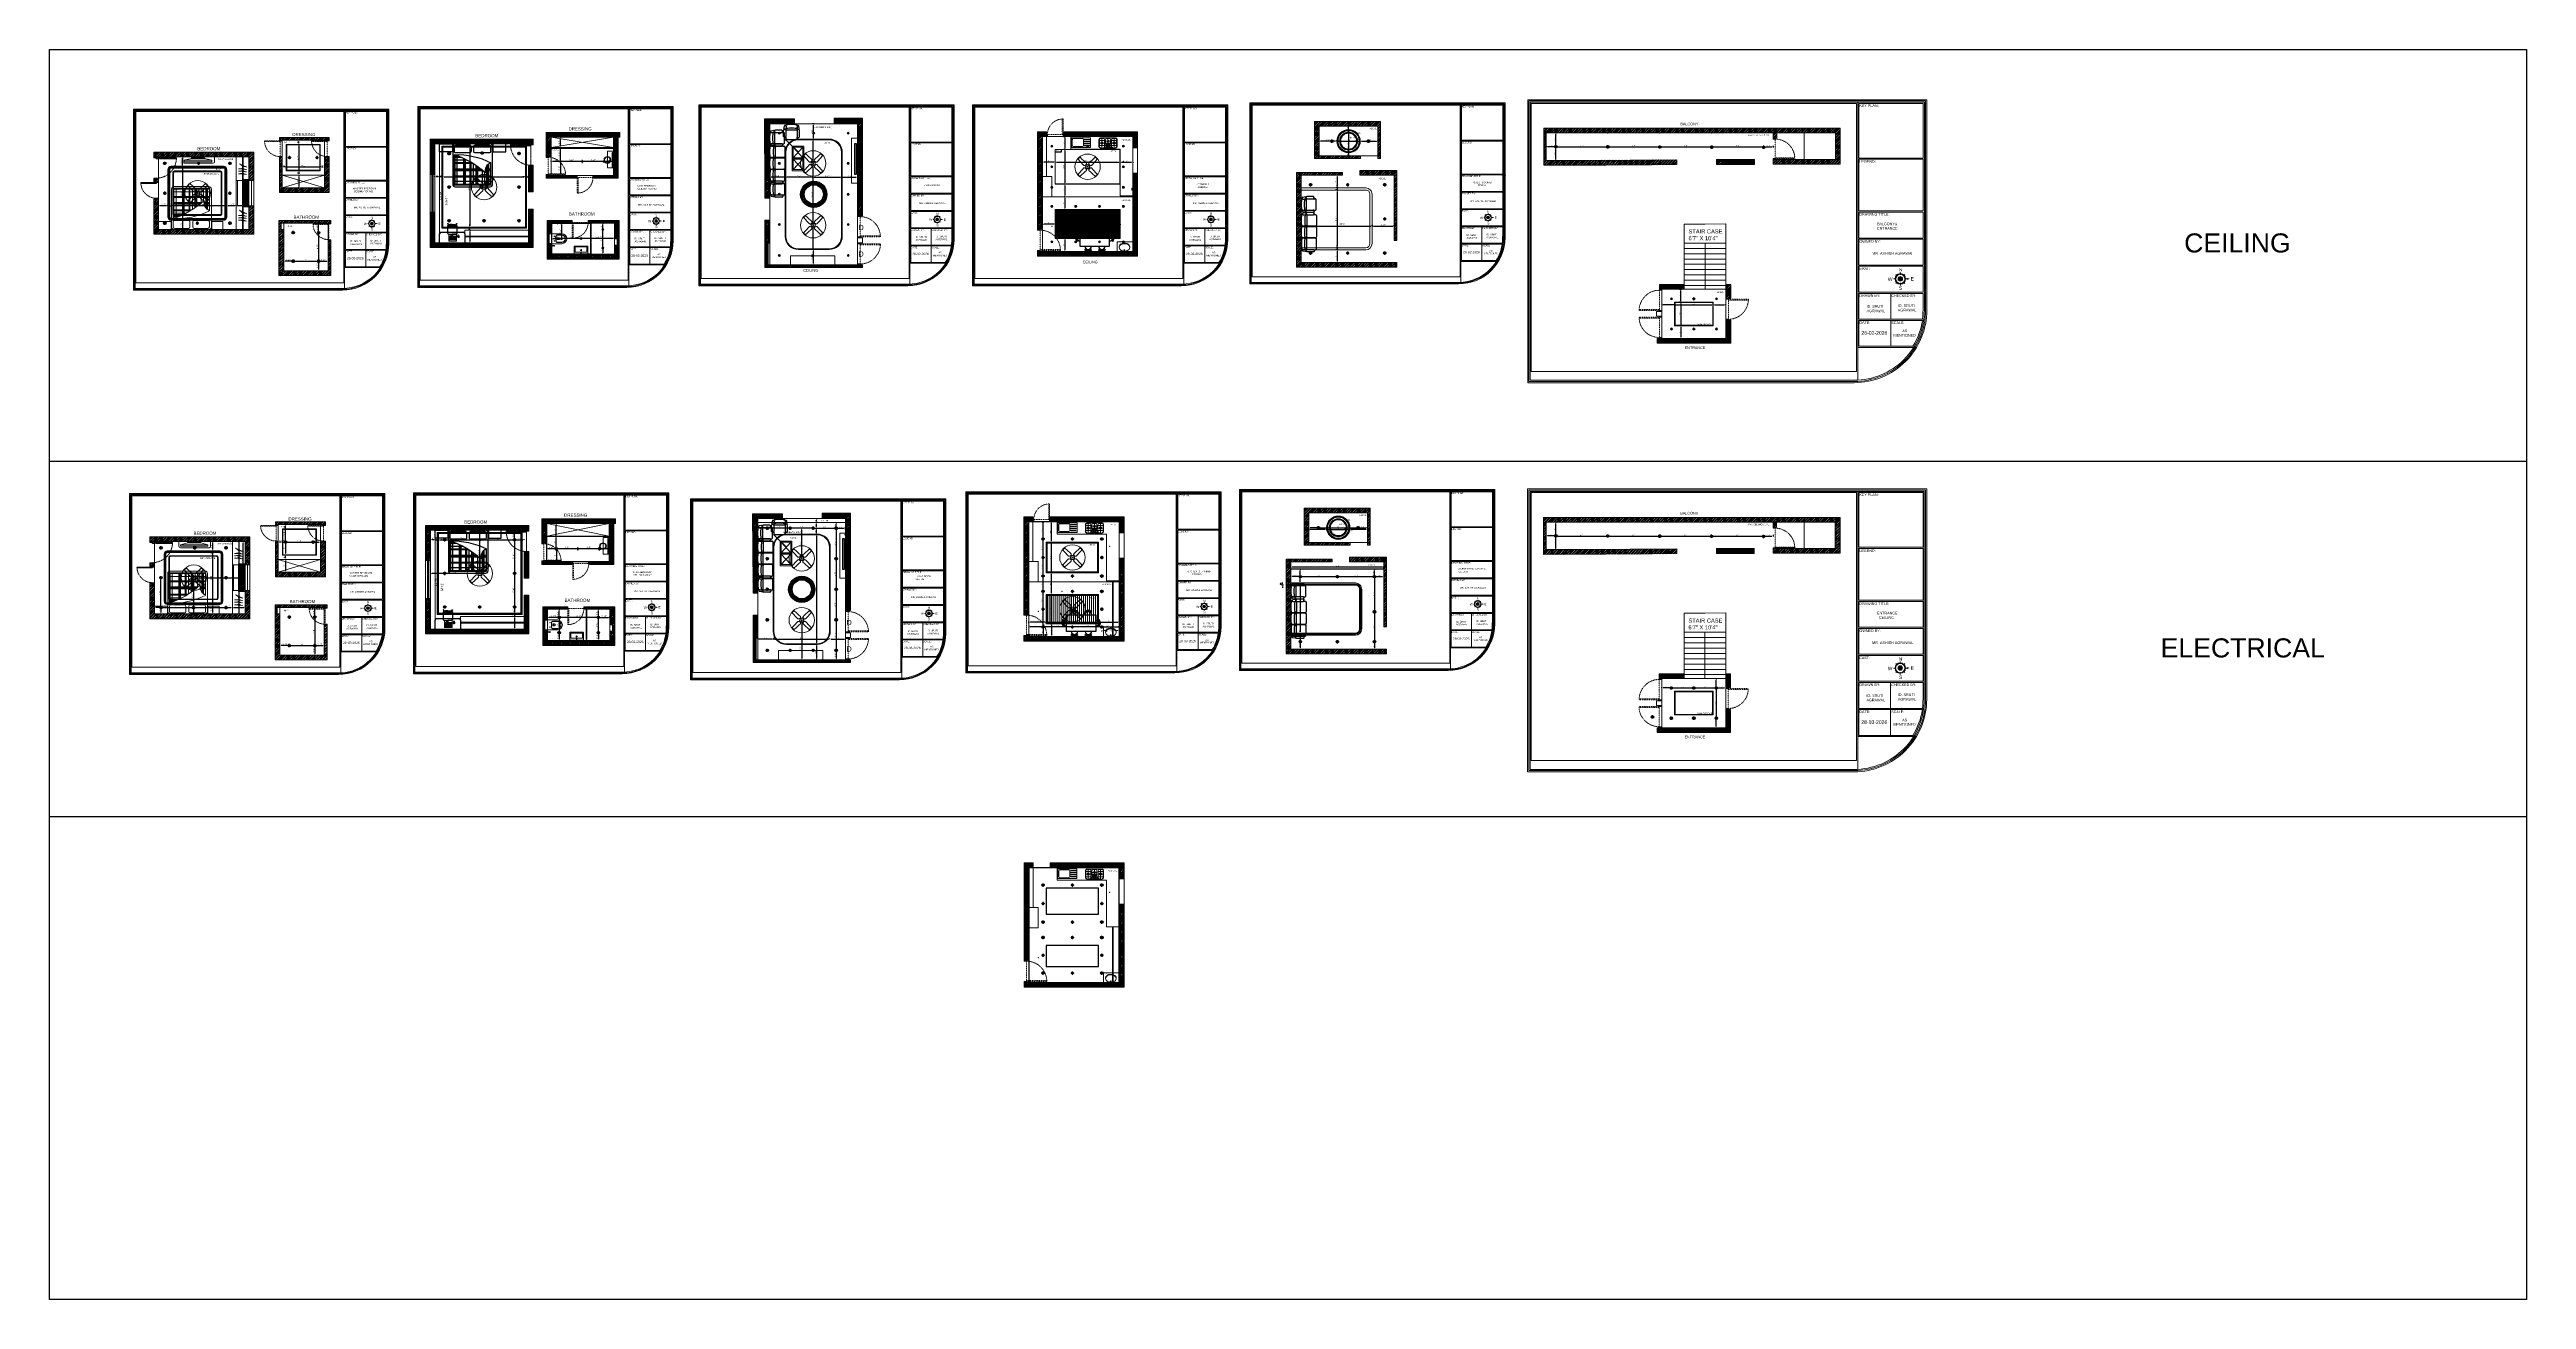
# Model space of a CAD drawing. Header units: inches. Extents: x 213 to 17763, y -4830 to 1802.
# Drawn here: x 10884 to 15562, y -4830 to -2468 of the extents above; entities that cross this region are included whole.
import ezdxf
from ezdxf.enums import TextEntityAlignment as Align

# ---------------------------------------------------------------- set-up
doc = ezdxf.new("R2010")
doc.units = ezdxf.units.IN
doc.header["$MEASUREMENT"] = 0
for name, pattern in [('ACAD_ISO02W100', [15, 12, -3]), ('AUDIT_D_060311083008-3', [0]), ('Center23.23', [1.798, 1, -0.043, 0.712, -0.043]), ('DASHED2', [0.375, 0.25, -0.125]), ('HIDDEN', [0.375, 0.25, -0.125])]:
    doc.linetypes.add(name, pattern=pattern)
for name, color, linetype in [('.', 30, 'Continuous'), ('6.text', 6, 'Continuous'), ('A-DOOR', 251, 'AUDIT_D_060311083008-3'), ('A-Door-Frame', 1, 'Continuous'), ('A-Door-Swing', 8, 'HIDDEN'), ('COLUMN', 1, 'Continuous'), ('Edges', 7, 'Continuous'), ('furn', 28, 'Continuous'), ('furni', 253, 'Continuous'), ('hatch', 4, 'Continuous'), ('IEL-HATCH-002', 7, 'Continuous'), ('line_cad-block.com', 250, 'Continuous'), ('PDF2_0', 7, 'Continuous'), ('PDF2_MK. FURNITURE', 7, 'Continuous'), ('PDF2_MK. HATCH', 7, 'Continuous'), ('PDF2_Text', 1, 'Continuous'), ('PDF3_Text', 1, 'Continuous'), ('SAN-FIX', 1, 'Continuous'), ('zas_Inferred_dashed_lines', 7, 'Continuous')]:
    doc.layers.add(name, color=color, linetype=linetype)
for name, color, linetype, lineweight in [('A- FURNITURE', 8, 'Continuous', 9), ('a_MUEBLE', 3, 'Continuous', 5), ('Furniture', 251, 'Continuous', 18), ('ROD', 7, 'Continuous', 9)]:
    doc.layers.add(name, color=color, linetype=linetype, lineweight=lineweight)
for name, color, linetype, true_color in [('PDF13_Geometry', 7, 'Continuous', 0x545454), ('PDF2_MK. KITCHEN ESSENTAILS', 7, 'Continuous', 0x767676), ('PDF3_0', 7, 'Continuous', 0x929498), ('PDF_Furniture', 7, 'Continuous', 0xdd8a6d), ('PDF_SANITARY', 7, 'Continuous', 0x7f7f7f)]:
    doc.layers.add(name, color=color, linetype=linetype, true_color=true_color)
doc.styles.add('Arial', font='arial.ttf', dxfattribs={"height": 10})
doc.styles.add('b.k', font='verdana.ttf')
doc.styles.add('PDF Arial', font='arial.ttf')
doc.styles.add('Romand', font='romand.shx', dxfattribs={"bigfont": '@extfont2.shx'})
doc.styles.get("Standard").update_dxf_attribs({"font": 'arial.ttf'})
doc.dimstyles.new('DETAIL DIM', dxfattribs={"dimtxt": 2, "dimasz": 2, "dimexe": 2, "dimexo": 2, "dimgap": 0, "dimtad": 0, "dimdec": 0, "dimzin": 0, "dimdsep": 46, "dimlunit": 4, "dimtxsty": 'Arial', "dimcen": 2, "dimse1": 1, "dimse2": 1, "dimclrt": 1, "dimadec": 0, "dimazin": 0, "dimtfac": 1, "dimtdec": 0, "dimtofl": 0, "dimtmove": 0, "dimatfit": 3, "dimfxl": 2, "dimfrac": 2, "dimtolj": 1, "dimtzin": 0, "dimarcsym": 1})
doc.dimstyles.new('ISO-25', dxfattribs={"dimtxt": 4.5, "dimasz": 2.5, "dimexe": 1.25, "dimexo": 0.625, "dimtad": 1, "dimdec": 0, "dimlunit": 4, "dimtxsty": 'Standard', "dimcen": 2.5, "dimadec": 0, "dimazin": 0, "dimtfac": 1, "dimtdec": 0, "dimtmove": 0, "dimatfit": 3, "dimfxl": 1, "dimarcsym": 0})
doc.dimstyles.new('STANDARD$0', dxfattribs={"dimscale": 0, "dimtxt": 6, "dimasz": 3, "dimexe": 2, "dimexo": 2, "dimgap": 0, "dimtad": 0, "dimtih": 1, "dimtoh": 1, "dimdec": 1, "dimzin": 0, "dimdsep": 46, "dimlunit": 4, "dimtxsty": 'b.k', "dimcen": 2.5, "dimclrd": 256, "dimclre": 256, "dimclrt": 256, "dimadec": 0, "dimazin": 0, "dimtfac": 1, "dimtdec": 1, "dimtofl": 0, "dimtmove": 2, "dimatfit": 2, "dimfxl": 1, "dimfrac": 2, "dimtolj": 1, "dimtzin": 0, "dimlwd": 9, "dimlwe": 9, "dimarcsym": 0})
pattern_1 = [(45, (4822.1836, -1887.6856), (-2.1213203, 2.1213203), []), (45, (4823.5978, -1887.6856), (-2.1213203, 2.1213203), [])]
pattern_2 = [(45, (-423.3164, 54.2805), (-2.6516504, 2.6516504), []), (45, (-421.5486, 54.2805), (-2.6516504, 2.6516504), [])]
pattern_3 = [(45, (4822.012, -2623.0674), (-2.1213203, 2.1213203), []), (45, (4823.4263, -2623.0674), (-2.1213203, 2.1213203), [])]
pattern_4 = [(45, (-423.488, -681.1013), (-2.6516504, 2.6516504), []), (45, (-421.72, -681.1013), (-2.6516504, 2.6516504), [])]

# ---------------------------------------------------------------- blocks, each defined once
blk = doc.blocks.new('*U34')
at = {"layer": 'A-Door-Frame', "lineweight": 5}
for p, q in [((0, -100), (0, 0)), ((900, -100), (900, 0))]:
    blk.add_line(p, q, dxfattribs=at)
for points in [[(0, -100), (40, -100), (40, 0), (0, 0)], [(900, -100), (860, -100), (860, 0), (900, 0)]]:
    blk.add_lwpolyline(points, dxfattribs=at)
at = {"layer": 'A-Door-Swing', "linetype": 'DASHED2', "lineweight": 5}
blk.add_line((47, 0), (867, 0), dxfattribs=at)
blk.add_lwpolyline([(40, 0), (40, 820), (80, 820), (80, 0)], close=True, dxfattribs=at)
blk.add_arc((40, 0), 820, 360, 90, dxfattribs=at)
blk = doc.blocks.new('*D899')
at = {"color": 0, "linetype": 'ACAD_ISO02W100', "lineweight": -2, "transparency": 16777216}
for p, q in [((11848.5, -2796.5), (11851.7, -2796.5)), ((11850.5, -2826), (11851.7, -2826))]:
    blk.add_line(p, q, dxfattribs=at)
at = {"color": 0, "linetype": 'AUDIT_D_060311083008-3', "lineweight": -2, "transparency": 16777216}
blk.add_line((11850.5, -2799), (11850.5, -2823.5), dxfattribs=at)
at = {"color": 0, "transparency": 16777216}
for points in [[(11850.1, -2799), (11850.9, -2799), (11850.5, -2796.5)], [(11850.1, -2823.5), (11850.9, -2823.5), (11850.5, -2826)]]:
    blk.add_solid(points, dxfattribs=at)
at = {"layer": 'Defpoints', "color": 0, "transparency": 16777216}
for p in [(11846.4, -2796.5), (11850.4, -2826), (11850.5, -2826)]:
    blk.add_point(p, dxfattribs=at)
at = {"color": 0, "lineweight": 5, "transparency": 16777216, "insert": (11848.3, -2811.3), "char_height": 3, "attachment_point": 5, "rotation": 90}
blk.add_mtext('2\'-6"', dxfattribs=at)
blk = doc.blocks.new('*D900')
at = {"color": 0, "linetype": 'ACAD_ISO02W100', "lineweight": -2, "transparency": 16777216}
for p, q in [((11832.4, -2825.5), (11832.4, -2826.7)), ((11850.6, -2825.5), (11850.6, -2824.2))]:
    blk.add_line(p, q, dxfattribs=at)
at = {"color": 0, "linetype": 'AUDIT_D_060311083008-3', "lineweight": -2, "transparency": 16777216}
blk.add_line((11848.1, -2825.5), (11834.9, -2825.5), dxfattribs=at)
at = {"color": 0, "transparency": 16777216}
for points in [[(11834.9, -2825.1), (11834.9, -2825.9), (11832.4, -2825.5)], [(11848.1, -2825.1), (11848.1, -2825.9), (11850.6, -2825.5)]]:
    blk.add_solid(points, dxfattribs=at)
at = {"layer": 'Defpoints', "color": 0, "transparency": 16777216}
for p in [(11832.4, -2824.9), (11832.4, -2825.5), (11850.6, -2825.5)]:
    blk.add_point(p, dxfattribs=at)
at = {"color": 0, "lineweight": 5, "transparency": 16777216, "insert": (11841.5, -2823.3), "char_height": 3, "attachment_point": 5}
blk.add_mtext('1\'-6"', dxfattribs=at)
blk = doc.blocks.new('*D901')
at = {"color": 0, "linetype": 'ACAD_ISO02W100', "lineweight": -2, "transparency": 16777216}
for p, q in [((11887.4, -2825.1), (11887.4, -2823.8)), ((11950.4, -2825.1), (11950.4, -2823.8))]:
    blk.add_line(p, q, dxfattribs=at)
at = {"color": 0, "linetype": 'AUDIT_D_060311083008-3', "lineweight": -2, "transparency": 16777216}
blk.add_line((11947.9, -2825.1), (11889.9, -2825.1), dxfattribs=at)
at = {"color": 0, "transparency": 16777216}
for points in [[(11889.9, -2824.7), (11889.9, -2825.5), (11887.4, -2825.1)], [(11947.9, -2824.7), (11947.9, -2825.5), (11950.4, -2825.1)]]:
    blk.add_solid(points, dxfattribs=at)
at = {"layer": 'Defpoints', "color": 0, "transparency": 16777216}
for p in [(11887.4, -2825.1), (11887.4, -2825.1), (11950.4, -2825.1)]:
    blk.add_point(p, dxfattribs=at)
at = {"color": 0, "lineweight": 5, "transparency": 16777216, "insert": (11918.9, -2822.9), "char_height": 3, "attachment_point": 5}
blk.add_mtext('5\'-3"', dxfattribs=at)
blk = doc.blocks.new('*U673')
at = {"layer": 'A-Door-Frame', "lineweight": 5}
for p, q in [((0, -100), (0, 0)), ((983, -100), (983, 0))]:
    blk.add_line(p, q, dxfattribs=at)
for points in [[(0, -100), (40, -100), (40, 0), (0, 0)], [(983, -100), (943, -100), (943, 0), (983, 0)]]:
    blk.add_lwpolyline(points, dxfattribs=at)
at = {"layer": 'A-Door-Swing', "linetype": 'DASHED2', "lineweight": 5}
blk.add_line((48, 0), (951, 0), dxfattribs=at)
blk.add_lwpolyline([(40, 0), (40, 903), (80, 903), (80, 0)], close=True, dxfattribs=at)
blk.add_arc((40, 0), 903, 360, 90, dxfattribs=at)
blk = doc.blocks.new('*U674')
at = {"layer": 'A-Door-Frame', "lineweight": 5}
for p, q in [((0, -100), (0, 0)), ((890, -100), (890, 0))]:
    blk.add_line(p, q, dxfattribs=at)
for points in [[(0, -100), (40, -100), (40, 0), (0, 0)], [(890, -100), (850, -100), (850, 0), (890, 0)]]:
    blk.add_lwpolyline(points, dxfattribs=at)
at = {"layer": 'A-Door-Swing', "linetype": 'DASHED2', "lineweight": 5}
blk.add_line((47, 0), (857, 0), dxfattribs=at)
blk.add_lwpolyline([(40, 0), (40, 810), (80, 810), (80, 0)], close=True, dxfattribs=at)
blk.add_arc((40, 0), 810, 360, 90, dxfattribs=at)
blk = doc.blocks.new('*D893')
at = {"color": 0, "linetype": 'ACAD_ISO02W100', "lineweight": -2, "transparency": 16777216}
for p, q in [((11830.8, -2679.4), (11830.8, -2678.2)), ((11848.8, -2679.4), (11848.8, -2678.2))]:
    blk.add_line(p, q, dxfattribs=at)
at = {"color": 0, "linetype": 'AUDIT_D_060311083008-3', "lineweight": -2, "transparency": 16777216}
blk.add_line((11846.3, -2679.4), (11833.3, -2679.4), dxfattribs=at)
at = {"color": 0, "transparency": 16777216}
for points in [[(11833.3, -2679), (11833.3, -2679.9), (11830.8, -2679.4)], [(11846.3, -2679), (11846.3, -2679.9), (11848.8, -2679.4)]]:
    blk.add_solid(points, dxfattribs=at)
at = {"layer": 'Defpoints', "color": 0, "transparency": 16777216}
for p in [(11830.8, -2679.4), (11830.8, -2679.4), (11848.8, -2679.4)]:
    blk.add_point(p, dxfattribs=at)
at = {"color": 0, "lineweight": 5, "transparency": 16777216, "insert": (11839.8, -2677.3), "char_height": 3, "attachment_point": 5}
blk.add_mtext('1\'-6"', dxfattribs=at)
blk = doc.blocks.new('*D894')
at = {"color": 0, "linetype": 'ACAD_ISO02W100', "lineweight": -2, "transparency": 16777216}
for p, q in [((11848.8, -2679.4), (11848.8, -2678.2)), ((11889.8, -2679.4), (11889.8, -2678.2))]:
    blk.add_line(p, q, dxfattribs=at)
at = {"color": 0, "linetype": 'AUDIT_D_060311083008-3', "lineweight": -2, "transparency": 16777216}
blk.add_line((11887.3, -2679.4), (11851.3, -2679.4), dxfattribs=at)
at = {"color": 0, "transparency": 16777216}
for points in [[(11851.3, -2679), (11851.3, -2679.8), (11848.8, -2679.4)], [(11887.3, -2679), (11887.3, -2679.8), (11889.8, -2679.4)]]:
    blk.add_solid(points, dxfattribs=at)
at = {"layer": 'Defpoints', "color": 0, "transparency": 16777216}
for p in [(11848.8, -2679.4), (11848.8, -2679.4), (11889.8, -2679.4)]:
    blk.add_point(p, dxfattribs=at)
at = {"color": 0, "lineweight": 5, "transparency": 16777216, "insert": (11869.3, -2677.3), "char_height": 3, "attachment_point": 5}
blk.add_mtext('3\'-5"', dxfattribs=at)
blk = doc.blocks.new('*D895')
at = {"color": 0, "linetype": 'ACAD_ISO02W100', "lineweight": -2, "transparency": 16777216}
for p, q in [((11889.8, -2679.4), (11889.8, -2678.2)), ((11930.8, -2679.4), (11930.8, -2678.2))]:
    blk.add_line(p, q, dxfattribs=at)
at = {"color": 0, "linetype": 'AUDIT_D_060311083008-3', "lineweight": -2, "transparency": 16777216}
blk.add_line((11928.3, -2679.4), (11892.3, -2679.4), dxfattribs=at)
at = {"color": 0, "transparency": 16777216}
for points in [[(11892.3, -2679), (11892.3, -2679.8), (11889.8, -2679.4)], [(11928.3, -2679), (11928.3, -2679.8), (11930.8, -2679.4)]]:
    blk.add_solid(points, dxfattribs=at)
at = {"layer": 'Defpoints', "color": 0, "transparency": 16777216}
for p in [(11889.8, -2679.4), (11889.8, -2679.4), (11930.8, -2680.1)]:
    blk.add_point(p, dxfattribs=at)
at = {"color": 0, "lineweight": 5, "transparency": 16777216, "insert": (11910.3, -2677.3), "char_height": 3, "attachment_point": 5}
blk.add_mtext('3\'-5"', dxfattribs=at)
blk = doc.blocks.new('*D896')
at = {"color": 0, "linetype": 'ACAD_ISO02W100', "lineweight": -2, "transparency": 16777216}
for p, q in [((11930.8, -2679.4), (11930.8, -2678.2)), ((11948.8, -2679.4), (11948.8, -2678.2))]:
    blk.add_line(p, q, dxfattribs=at)
at = {"color": 0, "linetype": 'AUDIT_D_060311083008-3', "lineweight": -2, "transparency": 16777216}
blk.add_line((11946.3, -2679.4), (11933.3, -2679.4), dxfattribs=at)
at = {"color": 0, "transparency": 16777216}
for points in [[(11933.3, -2679), (11933.3, -2679.8), (11930.8, -2679.4)], [(11946.3, -2679), (11946.3, -2679.8), (11948.8, -2679.4)]]:
    blk.add_solid(points, dxfattribs=at)
at = {"layer": 'Defpoints', "color": 0, "transparency": 16777216}
for p in [(11930.8, -2679.4), (11930.8, -2679.4), (11948.8, -2679.4)]:
    blk.add_point(p, dxfattribs=at)
at = {"color": 0, "lineweight": 5, "transparency": 16777216, "insert": (11939.8, -2677.3), "char_height": 3, "attachment_point": 5}
blk.add_mtext('1\'-6"', dxfattribs=at)
blk = doc.blocks.new('wc4')
at = {"color": 0, "lineweight": 5}
for p, q in [((-7.1, 0), (-7.1, -14)), ((-7.1, 0), (7.1, 0)), ((7.1, 0), (7.1, -14)), ((-1.1, -8.3), (-1.4, -7.7)), ((1.1, -8.3), (1.4, -7.7))]:
    blk.add_line(p, q, dxfattribs=at)
for points in [[(5.3, -7.6, 0.414214), (3.6, -5.8), (-3.6, -5.8, 0.414214), (-5.3, -7.6), (-5.3, -14.2, 0.929975), (5.3, -14.2)], [(5.1, -7.4, 0.414214), (3.6, -5.9), (-3.6, -5.9, 0.414214), (-5.1, -7.4), (-5.1, -14.1, 0.928337), (5.1, -14.1)], [(-1.4, -9.9), (-1.4, -7.7), (1.4, -7.7), (1.4, -9.9, -1)], [(-0.9, -10.1), (-1.1, -8.3), (1.1, -8.3), (0.9, -10.1, -1)]]:
    blk.add_lwpolyline(points, format="xyb", close=True, dxfattribs=at)
for centre in [(-3.2, -3.6), (3.1, -3.6)]:
    blk.add_circle(centre, 0.366, dxfattribs=at)
blk.add_arc((0, -14), 7.09, 180, 0, dxfattribs=at)
blk = doc.blocks.new('wb18.')
at = {"color": 0, "lineweight": 5}
for p, q in [((-13.85, 0), (13.85, 0)), ((-14.85, -1), (14.85, -1)), ((-14.85, -17.11), (-14.85, -1)), ((13.85, -18.11), (-13.85, -18.11)), ((-12.795, -15.555), (-12.795, -5.555)), ((-12.295, -5.055), (12.295, -5.055)), ((12.295, -16.055), (-12.295, -16.055)), ((12.795, -5.555), (12.795, -15.555)), ((14.85, -1), (14.85, -17.11))]:
    blk.add_line(p, q, dxfattribs=at)
for centre, radius in [((0, -9.055), 1.25), ((0, -9.055), 1), ((0, -3.027), 0.586)]:
    blk.add_circle(centre, radius, dxfattribs=at)
for centre, radius, start, end in [((13.85, -1), 1, 360, 90), ((-13.85, -1), 1, 90, 180), ((-13.85, -17.11), 1, 180, 270), ((-12.295, -5.555), 0.5, 90, 180), ((-12.295, -15.555), 0.5, 180, 270), ((12.295, -5.555), 0.5, 360, 90), ((12.295, -15.555), 0.5, 270, 0), ((13.85, -17.11), 1, 270, 0)]:
    blk.add_arc(centre, radius, start, end, dxfattribs=at)
blk = doc.blocks.new('34')
at = {"color": 152, "true_color": 0x2776bb}
for p, q in [((4478.7, 1802), (4472.5, 1802)), ((4475.6, 1798.9), (4475.6, 1805.1))]:
    blk.add_line(p, q, dxfattribs=at)
for radius in [2.34, 1.87]:
    blk.add_circle((4475.6, 1802), radius, dxfattribs=at)
blk = doc.blocks.new('*D897')
at = {"color": 0, "linetype": 'ACAD_ISO02W100', "lineweight": -2, "transparency": 16777216}
for p, q in [((13335.3, -2624.3), (13338.1, -2624.3)), ((13336.9, -2658.1), (13335.6, -2658.1))]:
    blk.add_line(p, q, dxfattribs=at)
at = {"color": 0, "linetype": 'AUDIT_D_060311083008-3', "lineweight": -2, "transparency": 16777216}
blk.add_line((13336.9, -2626.8), (13336.9, -2655.6), dxfattribs=at)
at = {"color": 0, "transparency": 16777216}
for points in [[(13336.4, -2626.8), (13337.3, -2626.8), (13336.9, -2624.3)], [(13336.4, -2655.6), (13337.3, -2655.6), (13336.9, -2658.1)]]:
    blk.add_solid(points, dxfattribs=at)
at = {"layer": 'Defpoints', "color": 0, "transparency": 16777216}
for p in [(13334.7, -2624.3), (13336.9, -2658.1), (13337.2, -2658.1)]:
    blk.add_point(p, dxfattribs=at)
at = {"color": 0, "lineweight": 5, "transparency": 16777216, "insert": (13335.2, -2647.3), "char_height": 2, "attachment_point": 5, "rotation": 90}
blk.add_mtext('2\'-10"', dxfattribs=at)
blk = doc.blocks.new('*D898')
at = {"color": 0, "linetype": 'AUDIT_D_060311083008-3', "lineweight": -2, "transparency": 16777216}
for p, q in [((13336.9, -2616.6), (13336.9, -2614.1)), ((13336.9, -2624.1), (13336.9, -2619.1)), ((13336.9, -2626.6), (13336.9, -2629.1))]:
    blk.add_line(p, q, dxfattribs=at)
at = {"color": 0, "linetype": 'ACAD_ISO02W100', "lineweight": -2, "transparency": 16777216}
for p, q in [((13336.9, -2619.1), (13338.1, -2619.1)), ((13336.9, -2624.1), (13335.6, -2624.1))]:
    blk.add_line(p, q, dxfattribs=at)
at = {"color": 0, "transparency": 16777216}
for points in [[(13336.5, -2616.6), (13337.3, -2616.6), (13336.9, -2619.1)], [(13336.5, -2626.6), (13337.3, -2626.6), (13336.9, -2624.1)]]:
    blk.add_solid(points, dxfattribs=at)
at = {"layer": 'Defpoints', "color": 0, "transparency": 16777216}
for p in [(13336.9, -2619.1), (13336.9, -2619.1), (13337.5, -2624.1)]:
    blk.add_point(p, dxfattribs=at)
at = {"color": 0, "lineweight": 5, "transparency": 16777216, "insert": (13335.2, -2621.6), "char_height": 2, "attachment_point": 5, "rotation": 90}
blk.add_mtext('5"', dxfattribs=at)
blk = doc.blocks.new('*D933')
at = {"color": 0, "linetype": 'ACAD_ISO02W100', "lineweight": -2, "transparency": 16777216}
for p, q in [((11848.8, -2652.9), (11850.1, -2652.9)), ((11848.8, -2679.4), (11850.1, -2679.4))]:
    blk.add_line(p, q, dxfattribs=at)
at = {"color": 0, "linetype": 'AUDIT_D_060311083008-3', "lineweight": -2, "transparency": 16777216}
blk.add_line((11848.8, -2676.9), (11848.8, -2655.4), dxfattribs=at)
at = {"color": 0, "transparency": 16777216}
for points in [[(11848.4, -2655.4), (11849.2, -2655.4), (11848.8, -2652.9)], [(11848.4, -2676.9), (11849.2, -2676.9), (11848.8, -2679.4)]]:
    blk.add_solid(points, dxfattribs=at)
at = {"layer": 'Defpoints', "color": 0, "transparency": 16777216}
for p in [(11848.8, -2652.9), (11848.8, -2652.9), (11848.8, -2679.4)]:
    blk.add_point(p, dxfattribs=at)
at = {"color": 0, "lineweight": 5, "transparency": 16777216, "insert": (11846.7, -2666.2), "char_height": 3, "attachment_point": 5, "rotation": 90}
blk.add_mtext('2\'-3"', dxfattribs=at)
blk = doc.blocks.new('*D934')
at = {"color": 0, "linetype": 'ACAD_ISO02W100', "lineweight": -2, "transparency": 16777216}
for p, q in [((11848.8, -2633.9), (11850.1, -2633.9)), ((11848.8, -2652.9), (11850.1, -2652.9))]:
    blk.add_line(p, q, dxfattribs=at)
at = {"color": 0, "linetype": 'AUDIT_D_060311083008-3', "lineweight": -2, "transparency": 16777216}
blk.add_line((11848.8, -2650.4), (11848.8, -2636.4), dxfattribs=at)
at = {"color": 0, "transparency": 16777216}
for points in [[(11848.4, -2636.4), (11849.2, -2636.4), (11848.8, -2633.9)], [(11848.4, -2650.4), (11849.2, -2650.4), (11848.8, -2652.9)]]:
    blk.add_solid(points, dxfattribs=at)
at = {"layer": 'Defpoints', "color": 0, "transparency": 16777216}
for p in [(11848.8, -2633.9), (11848.8, -2633.9), (11848.8, -2652.9)]:
    blk.add_point(p, dxfattribs=at)
at = {"color": 0, "lineweight": 5, "transparency": 16777216, "insert": (11846.7, -2643.4), "char_height": 3, "attachment_point": 5, "rotation": 90}
blk.add_mtext('1\'-7"', dxfattribs=at)
blk = doc.blocks.new('*D935')
at = {"color": 0, "linetype": 'ACAD_ISO02W100', "lineweight": -2, "transparency": 16777216}
for p, q in [((11848.8, -2679.4), (11850.1, -2679.4)), ((11848.8, -2705.9), (11850.1, -2705.9))]:
    blk.add_line(p, q, dxfattribs=at)
at = {"color": 0, "linetype": 'AUDIT_D_060311083008-3', "lineweight": -2, "transparency": 16777216}
blk.add_line((11848.8, -2681.9), (11848.8, -2703.4), dxfattribs=at)
at = {"color": 0, "transparency": 16777216}
for points in [[(11848.4, -2681.9), (11849.2, -2681.9), (11848.8, -2679.4)], [(11848.4, -2703.4), (11849.2, -2703.4), (11848.8, -2705.9)]]:
    blk.add_solid(points, dxfattribs=at)
at = {"layer": 'Defpoints', "color": 0, "transparency": 16777216}
for p in [(11848.8, -2679.4), (11848.8, -2705.9), (11848.8, -2705.9)]:
    blk.add_point(p, dxfattribs=at)
at = {"color": 0, "lineweight": 5, "transparency": 16777216, "insert": (11846.7, -2692.7), "char_height": 3, "attachment_point": 5, "rotation": 90}
blk.add_mtext('2\'-2"', dxfattribs=at)
blk = doc.blocks.new('*D936')
at = {"color": 0, "linetype": 'ACAD_ISO02W100', "lineweight": -2, "transparency": 16777216}
for p, q in [((11928.4, -2843.1), (11929.6, -2843.1)), ((11928.4, -2855), (11929.6, -2855))]:
    blk.add_line(p, q, dxfattribs=at)
at = {"color": 0, "linetype": 'AUDIT_D_060311083008-3', "lineweight": -2, "transparency": 16777216}
blk.add_line((11928.4, -2845.6), (11928.4, -2852.5), dxfattribs=at)
at = {"color": 0, "transparency": 16777216}
for points in [[(11928, -2845.6), (11928.8, -2845.6), (11928.4, -2843.1)], [(11928, -2852.5), (11928.8, -2852.5), (11928.4, -2855)]]:
    blk.add_solid(points, dxfattribs=at)
at = {"layer": 'Defpoints', "color": 0, "transparency": 16777216}
for p in [(11928.4, -2843.1), (11928.4, -2855), (11928.4, -2855)]:
    blk.add_point(p, dxfattribs=at)
at = {"color": 0, "lineweight": 5, "transparency": 16777216, "insert": (11926.3, -2849.1), "char_height": 3, "attachment_point": 5, "rotation": 90}
blk.add_mtext("1'", dxfattribs=at)
blk = doc.blocks.new('*D937')
at = {"color": 0, "linetype": 'ACAD_ISO02W100', "lineweight": -2, "transparency": 16777216}
for p, q in [((11928.4, -2808), (11929.6, -2808)), ((11928.4, -2843.1), (11929.6, -2843.1))]:
    blk.add_line(p, q, dxfattribs=at)
at = {"color": 0, "linetype": 'AUDIT_D_060311083008-3', "lineweight": -2, "transparency": 16777216}
blk.add_line((11928.4, -2840.6), (11928.4, -2810.5), dxfattribs=at)
at = {"color": 0, "transparency": 16777216}
for points in [[(11928, -2810.5), (11928.8, -2810.5), (11928.4, -2808)], [(11928, -2840.6), (11928.8, -2840.6), (11928.4, -2843.1)]]:
    blk.add_solid(points, dxfattribs=at)
at = {"layer": 'Defpoints', "color": 0, "transparency": 16777216}
for p in [(11928.4, -2808), (11928.4, -2808), (11928.4, -2843.1)]:
    blk.add_point(p, dxfattribs=at)
at = {"color": 0, "lineweight": 5, "transparency": 16777216, "insert": (11926.3, -2825.6), "char_height": 3, "attachment_point": 5, "rotation": 90}
blk.add_mtext('2\'-11"', dxfattribs=at)
blk = doc.blocks.new('*D938')
at = {"color": 0, "linetype": 'ACAD_ISO02W100', "lineweight": -2, "transparency": 16777216}
for p, q in [((11928.4, -2795.9), (11929.6, -2795.9)), ((11928.4, -2808), (11929.6, -2808))]:
    blk.add_line(p, q, dxfattribs=at)
at = {"color": 0, "linetype": 'AUDIT_D_060311083008-3', "lineweight": -2, "transparency": 16777216}
blk.add_line((11928.4, -2805.5), (11928.4, -2798.4), dxfattribs=at)
at = {"color": 0, "transparency": 16777216}
for points in [[(11928, -2798.4), (11928.8, -2798.4), (11928.4, -2795.9)], [(11928, -2805.5), (11928.8, -2805.5), (11928.4, -2808)]]:
    blk.add_solid(points, dxfattribs=at)
at = {"layer": 'Defpoints', "color": 0, "transparency": 16777216}
for p in [(11928.4, -2795.9), (11928.4, -2795.9), (11928.4, -2808)]:
    blk.add_point(p, dxfattribs=at)
at = {"color": 0, "lineweight": 5, "transparency": 16777216, "insert": (11926.3, -2802), "char_height": 3, "attachment_point": 5, "rotation": 90}
blk.add_mtext("1'", dxfattribs=at)
blk = doc.blocks.new('FDFDF')
at = {"color": 0}
blk.add_lwpolyline([(264875.3, 829072.6), (264875.3, 829011.8), (264840, 829011.8), (264840, 829072.6)], close=True, dxfattribs=at)
at = {"layer": 'a_MUEBLE', "color": 0, "lineweight": 20}
for p, q in [((264852.8, 829077.4), (264850.3, 829079.9)), ((264853.2, 829077.8), (264850.9, 829080.6)), ((264862, 829077.8), (264864.3, 829080.5)), ((264862.5, 829077.4), (264865, 829079.9)), ((264834.8, 829061.5), (264832, 829063.8)), ((264834.8, 829052.8), (264832, 829050.5)), ((264834.8, 829032.5), (264832, 829034.9)), ((264834.8, 829023.8), (264832, 829021.5)), ((264835.2, 829062), (264832.6, 829064.5)), ((264835.2, 829052.3), (264832.6, 829049.8)), ((264835.2, 829033), (264832.6, 829035.5)), ((264835.2, 829023.3), (264832.6, 829020.8)), ((264880.1, 829062), (264882.6, 829064.5)), ((264880.1, 829052.3), (264882.6, 829049.8)), ((264880.1, 829033), (264882.6, 829035.5)), ((264880.1, 829023.3), (264882.6, 829020.8)), ((264880.5, 829061.5), (264883.2, 829063.8)), ((264880.5, 829052.8), (264883.2, 829050.5)), ((264880.5, 829032.5), (264883.2, 829034.9)), ((264880.5, 829023.8), (264883.2, 829021.5)), ((264852.8, 829007), (264850.3, 829004.4)), ((264853.2, 829006.6), (264850.9, 829003.8)), ((264862, 829006.6), (264864.3, 829003.8)), ((264862.5, 829007), (264865, 829004.4))]:
    blk.add_line(p, q, dxfattribs=at)
for centre, radius, start, end in [((264857.6, 829072.6), 10.4, 129.9841, 134.9841), ((264857.6, 829072.6), 6.83, 359.9841, 179.9841), ((264857.6, 829072.6), 10.1, 49.9841, 129.9841), ((264857.6, 829072.6), 9.39, 49.9841, 129.9841), ((264857.6, 829072.6), 5.98, 359.9841, 179.9841), ((264857.6, 829072.6), 8.37, 49.9841, 129.9841), ((264857.6, 829072.6), 7.68, 49.9841, 129.9841), ((264857.6, 829072.6), 10.4, 44.9841, 49.9841), ((264840, 829057.2), 10.1, 140.0159, 220.0159), ((264840, 829028.2), 10.1, 140.0159, 220.0159), ((264840, 829057.2), 9.39, 140.0159, 220.0159), ((264840, 829028.2), 9.39, 140.0159, 220.0159), ((264840, 829057.2), 8.37, 140.0159, 220.0159), ((264840, 829028.2), 8.37, 140.0159, 220.0159), ((264840, 829057.2), 10.4, 135.0159, 140.0159), ((264840, 829057.2), 10.4, 220.0159, 225.0159), ((264840, 829028.2), 10.4, 135.0159, 140.0159), ((264840, 829028.2), 10.4, 220.0159, 225.0159), ((264840, 829057.2), 7.68, 140.0159, 220.0159), ((264840, 829028.2), 7.68, 140.0159, 220.0159), ((264840, 829057.2), 6.83, 90.0159, 270.0159), ((264840, 829028.2), 6.83, 90.0159, 270.0159), ((264840, 829057.2), 5.98, 90.0159, 270.0159), ((264840, 829028.2), 5.98, 90.0159, 270.0159), ((264875.3, 829057.2), 6.83, 269.9841, 89.9841), ((264875.3, 829057.2), 5.98, 269.9841, 89.9841), ((264875.3, 829028.2), 6.83, 269.9841, 89.9841), ((264875.3, 829028.2), 5.98, 269.9841, 89.9841), ((264875.3, 829057.2), 7.68, 319.9841, 39.9841), ((264875.3, 829028.2), 7.68, 319.9841, 39.9841), ((264875.3, 829057.2), 8.37, 319.9841, 39.9841), ((264875.3, 829028.2), 8.37, 319.9841, 39.9841), ((264875.3, 829057.2), 9.39, 319.9841, 39.9841), ((264875.3, 829028.2), 9.39, 319.9841, 39.9841), ((264875.3, 829057.2), 10.4, 39.9841, 44.9841), ((264875.3, 829057.2), 10.4, 314.9841, 319.9841), ((264875.3, 829028.2), 10.4, 39.9841, 44.9841), ((264875.3, 829028.2), 10.4, 314.9841, 319.9841), ((264875.3, 829057.2), 10.1, 319.9841, 39.9841), ((264875.3, 829028.2), 10.1, 319.9841, 39.9841), ((264857.6, 829011.8), 10.4, 225.0159, 230.0159), ((264857.6, 829011.8), 6.83, 180.0159, 0.0159), ((264857.6, 829011.8), 10.1, 230.0159, 310.0159), ((264857.6, 829011.8), 9.39, 230.0159, 310.0159), ((264857.6, 829011.8), 5.98, 180.0159, 0.0159), ((264857.6, 829011.8), 8.37, 230.0159, 310.0159), ((264857.6, 829011.8), 7.68, 230.0159, 310.0159), ((264857.6, 829011.8), 10.4, 310.0159, 315.0159)]:
    blk.add_arc(centre, radius, start, end, dxfattribs=at)
blk = doc.blocks.new('9iuygtfdx')
at = {"layer": 'PDF_SANITARY', "color": 254, "lineweight": 5}
for points in [[(8772.9, 1160.1), (8772.9, 1146.6)], [(8773.7, 1160.1), (8773.7, 1146.6)], [(8783.2, 1158.3), (8773.7, 1158.3)], [(8773.7, 1153.3), (8777.3, 1153.3)], [(8783.2, 1148.4), (8773.7, 1148.4)], [(8804.3, 1162.9), (8775.8, 1162.9)], [(8781.2, 1161.9), (8775.8, 1161.9)], [(8804.3, 1143.6), (8775.8, 1143.6)], [(8778.5, 1161.9), (8778.5, 1154.6)], [(8778.5, 1152.1), (8778.5, 1144.6)], [(8779.8, 1153.3), (8783.2, 1153.3)], [(8783.2, 1160.1), (8783.2, 1146.6)], [(8785.3, 1160.1), (8785.3, 1151.4)], [(8794.8, 1156.6), (8785.3, 1156.6)], [(8794.8, 1153), (8785.3, 1153)], [(8793.8, 1151.7), (8786.3, 1151.7)], [(8789.7, 1151.1), (8786.3, 1151.1)], [(8789.7, 1151), (8786.4, 1151)], [(8793.5, 1150.7), (8786.6, 1150.7)], [(8792.8, 1161.9), (8787.3, 1161.9)], [(8792.8, 1150.4), (8787.3, 1150.4)], [(8792.8, 1149.4), (8787.3, 1149.4)], [(8790, 1161.9), (8790, 1153)], [(8793.8, 1151.1), (8790.5, 1151.1)], [(8793.6, 1151), (8790.5, 1151)], [(8794.8, 1160.1), (8794.8, 1151.4)], [(8796.8, 1160.1), (8796.8, 1146.6)], [(8796.8, 1158.3), (8806.3, 1158.3)], [(8800.4, 1153.3), (8796.8, 1153.3)], [(8796.8, 1148.4), (8806.3, 1148.4)], [(8804.3, 1161.9), (8798.8, 1161.9)], [(8801.5, 1161.9), (8801.5, 1154.6)], [(8801.5, 1152.1), (8801.5, 1144.6)], [(8806.3, 1153.3), (8802.7, 1153.3)], [(8806.3, 1160.1), (8806.3, 1146.6)], [(8807.3, 1160.1), (8807.3, 1146.6)]]:
    blk.add_lwpolyline(points, dxfattribs=at)
for points in [[(8784.3, 1144.6), (8795.8, 1144.6), (8795.8, 1148.4), (8784.3, 1148.4)], [(8786.3, 1152), (8793.8, 1152), (8793.8, 1151.4), (8786.3, 1151.4)]]:
    blk.add_lwpolyline(points, close=True, dxfattribs=at)
for centre, radius in [((8778.6, 1153.4), 2.38), ((8778.6, 1153.4), 1.23), ((8787.2, 1146.6), 0.649), ((8787.2, 1146.6), 0.36), ((8790.1, 1156.7), 1.8), ((8790.1, 1146.6), 0.649), ((8790.1, 1151.2), 0.36), ((8790.1, 1146.6), 0.36), ((8793, 1146.6), 0.649), ((8793, 1146.6), 0.36), ((8801.6, 1153.4), 2.38), ((8801.6, 1153.4), 1.23)]:
    blk.add_circle(centre, radius, dxfattribs=at)
for centre, radius, start, end in [((8775.8, 1160.1), 2.95, 90, 180), ((8775.8, 1146.7), 2.95, 180, 270), ((8775.8, 1160.1), 1.95, 90, 180), ((8775.8, 1146.7), 1.95, 180, 270), ((8781.3, 1160.1), 1.95, 0, 90), ((8781.3, 1146.7), 1.95, 270, 360), ((8787.4, 1160.1), 1.95, 90, 180), ((8787.4, 1151.5), 1.95, 180, 270), ((8787.4, 1151.5), 0.937, 180, 270), ((8792.8, 1160.1), 1.95, 0, 90), ((8792.8, 1151.5), 0.937, 270, 360), ((8792.8, 1151.5), 1.95, 270, 360), ((8798.9, 1160.1), 1.95, 90, 180), ((8798.9, 1146.7), 1.95, 180, 270), ((8804.4, 1160.1), 2.95, 360, 90), ((8804.4, 1160.1), 1.95, 0, 90), ((8804.4, 1146.7), 2.95, 270, 0), ((8804.4, 1146.7), 1.95, 270, 360)]:
    blk.add_arc(centre, radius, start, end, dxfattribs=at)
blk = doc.blocks.new('4t')
at = {"color": 6, "lineweight": 0}
for p, q in [((4478.7, 1760.1), (4472.5, 1760.1)), ((4475.6, 1757), (4475.6, 1763.2))]:
    blk.add_line(p, q, dxfattribs=at)
for radius in [2.34, 1.87]:
    blk.add_circle((4475.6, 1760.1), radius, dxfattribs=at)
blk = doc.blocks.new('DRYG')
at = {"layer": 'IEL-HATCH-002', "lineweight": 5, "transparency": 33554687}
h = blk.add_hatch(dxfattribs=at)
h.set_pattern_fill('ANSI31', color=9)
h.paths.add_polyline_path([(8088.7, 1479.6), (8081.6, 1479.6), (8081.6, 1479.5), (8081.6, 1421.7), (8088.7, 1421.7)])
h.paths.add_polyline_path([(8081.6, 1479.5), (8078, 1479.5), (8077.8, 1479.5), (8077.8, 1421.7), (8078, 1421.7), (8081.6, 1421.7)])
h.paths.add_polyline_path([(8091.8, 1479.6), (8088.7, 1479.6), (8088.7, 1421.7), (8091.8, 1421.7)])
h.paths.add_polyline_path([(8090.1, 1462.6), (8090.5, 1462.6), (8090.5, 1456.9), (8090.1, 1456.9)], flags=16)
h.paths.add_polyline_path([(8090.7, 1462.6), (8091, 1462.6), (8091, 1456.9), (8090.7, 1456.9)], flags=16)
h.paths.add_polyline_path([(8091.2, 1462.6), (8091.6, 1462.6), (8091.6, 1456.9), (8091.2, 1456.9)], flags=16)
h.paths.add_polyline_path([(8090.1, 1456.6), (8090.5, 1456.6), (8090.5, 1450.8), (8090.1, 1450.8)], flags=16)
h.paths.add_polyline_path([(8090.7, 1456.6), (8091, 1456.6), (8091, 1450.8), (8090.7, 1450.8)], flags=16)
h.paths.add_polyline_path([(8091.2, 1456.6), (8091.6, 1456.6), (8091.6, 1450.8), (8091.2, 1450.8)], flags=16)
h.paths.add_polyline_path([(8090.1, 1462.9), (8090.1, 1468.7), (8090.5, 1468.7), (8090.5, 1462.9)], flags=16)
h.paths.add_polyline_path([(8090.7, 1462.9), (8090.7, 1468.7), (8091, 1468.7), (8091, 1462.9)], flags=16)
h.paths.add_polyline_path([(8091.2, 1462.9), (8091.2, 1468.7), (8091.6, 1468.7), (8091.6, 1462.9)], flags=16)
h.paths.add_polyline_path([(8090.1, 1450.5), (8090.5, 1450.5), (8090.5, 1444.7), (8090.1, 1444.7)], flags=16)
h.paths.add_polyline_path([(8090.7, 1450.5), (8091, 1450.5), (8091, 1444.7), (8090.7, 1444.7)], flags=16)
h.paths.add_polyline_path([(8091.2, 1450.5), (8091.6, 1450.5), (8091.6, 1444.7), (8091.2, 1444.7)], flags=16)
h.paths.add_polyline_path([(8090.1, 1469), (8090.1, 1474.8), (8090.5, 1474.8), (8090.5, 1469)], flags=16)
h.paths.add_polyline_path([(8090.7, 1469), (8090.7, 1474.8), (8091, 1474.8), (8091, 1469)], flags=16)
h.paths.add_polyline_path([(8091.2, 1469), (8091.2, 1474.8), (8091.6, 1474.8), (8091.6, 1469)], flags=16)
h.paths.add_polyline_path([(8090.1, 1444.4), (8090.5, 1444.4), (8090.5, 1438.6), (8090.1, 1438.6)], flags=16)
h.paths.add_polyline_path([(8090.7, 1444.4), (8091, 1444.4), (8091, 1438.6), (8090.7, 1438.6)], flags=16)
h.paths.add_polyline_path([(8091.2, 1444.4), (8091.6, 1444.4), (8091.6, 1438.6), (8091.2, 1438.6)], flags=16)
h.paths.add_polyline_path([(8090.1, 1438.3), (8090.5, 1438.3), (8090.5, 1432.5), (8090.1, 1432.5)], flags=16)
h.paths.add_polyline_path([(8090.7, 1438.3), (8091, 1438.3), (8091, 1432.5), (8090.7, 1432.5)], flags=16)
h.paths.add_polyline_path([(8091.2, 1438.3), (8091.6, 1438.3), (8091.6, 1432.5), (8091.2, 1432.5)], flags=16)
h.paths.add_polyline_path([(8090.1, 1432.2), (8090.5, 1432.2), (8090.5, 1426.4), (8090.1, 1426.4)], flags=16)
h.paths.add_polyline_path([(8090.7, 1432.2), (8091, 1432.2), (8091, 1426.4), (8090.7, 1426.4)], flags=16)
h.paths.add_polyline_path([(8091.2, 1432.2), (8091.6, 1432.2), (8091.6, 1426.4), (8091.2, 1426.4)], flags=16)
at = {"layer": 'Edges', "color": 18, "lineweight": 5, "true_color": 0x000000}
for p, q in [((8077.8, 1479.5), (8077.8, 1479.6)), ((8077.8, 1479.6), (8078, 1479.6)), ((8077.8, 1479.5), (8077.8, 1421.7)), ((8077.8, 1479.5), (8078, 1479.5)), ((8078, 1479.6), (8078, 1479.5)), ((8078, 1479.6), (8081.6, 1479.6)), ((8078, 1479.5), (8081.6, 1479.5)), ((8088.7, 1479.6), (8081.6, 1479.6)), ((8081.6, 1479.6), (8081.6, 1479.5)), ((8081.6, 1479.5), (8081.6, 1421.7)), ((8088.7, 1479.6), (8091.8, 1479.6)), ((8088.7, 1421.7), (8088.7, 1479.6)), ((8090.1, 1474.8), (8090.5, 1474.8)), ((8090.1, 1469), (8090.1, 1474.8)), ((8090.5, 1469), (8090.1, 1469)), ((8090.1, 1468.7), (8090.5, 1468.7)), ((8090.1, 1462.9), (8090.1, 1468.7)), ((8090.5, 1474.8), (8090.5, 1469)), ((8090.5, 1468.7), (8090.5, 1462.9)), ((8090.7, 1474.8), (8091, 1474.8)), ((8090.7, 1469), (8090.7, 1474.8)), ((8091, 1469), (8090.7, 1469)), ((8090.7, 1468.7), (8091, 1468.7)), ((8090.7, 1462.9), (8090.7, 1468.7)), ((8091, 1474.8), (8091, 1469)), ((8091, 1468.7), (8091, 1462.9)), ((8091.2, 1474.8), (8091.6, 1474.8)), ((8091.2, 1469), (8091.2, 1474.8)), ((8091.6, 1469), (8091.2, 1469)), ((8091.2, 1468.7), (8091.6, 1468.7)), ((8091.2, 1462.9), (8091.2, 1468.7)), ((8091.6, 1474.8), (8091.6, 1469)), ((8091.6, 1468.7), (8091.6, 1462.9)), ((8091.8, 1479.6), (8091.8, 1421.7)), ((8077.8, 1421.7), (8077.8, 1421.7)), ((8077.8, 1421.7), (8078, 1421.7)), ((8078, 1421.7), (8077.8, 1421.7)), ((8078, 1421.7), (8078, 1421.7)), ((8081.6, 1421.7), (8078, 1421.7)), ((8078, 1421.7), (8081.6, 1421.7)), ((8088.7, 1421.7), (8081.6, 1421.7)), ((8081.6, 1421.7), (8081.6, 1421.7)), ((8088.7, 1421.7), (8091.8, 1421.7)), ((8090.5, 1462.9), (8090.1, 1462.9)), ((8090.1, 1462.6), (8090.5, 1462.6)), ((8090.1, 1456.9), (8090.1, 1462.6)), ((8090.5, 1456.9), (8090.1, 1456.9)), ((8090.1, 1456.6), (8090.5, 1456.6)), ((8090.1, 1450.8), (8090.1, 1456.6)), ((8090.5, 1450.8), (8090.1, 1450.8)), ((8090.1, 1450.5), (8090.5, 1450.5)), ((8090.1, 1444.7), (8090.1, 1450.5)), ((8090.5, 1444.7), (8090.1, 1444.7)), ((8090.1, 1444.4), (8090.5, 1444.4)), ((8090.1, 1438.6), (8090.1, 1444.4)), ((8090.5, 1438.6), (8090.1, 1438.6)), ((8090.1, 1438.3), (8090.5, 1438.3)), ((8090.1, 1432.5), (8090.1, 1438.3)), ((8090.5, 1432.5), (8090.1, 1432.5)), ((8090.1, 1432.2), (8090.5, 1432.2)), ((8090.1, 1426.4), (8090.1, 1432.2)), ((8090.5, 1426.4), (8090.1, 1426.4)), ((8090.5, 1462.6), (8090.5, 1456.9)), ((8090.5, 1456.6), (8090.5, 1450.8)), ((8090.5, 1450.5), (8090.5, 1444.7)), ((8090.5, 1444.4), (8090.5, 1438.6)), ((8090.5, 1438.3), (8090.5, 1432.5)), ((8090.5, 1432.2), (8090.5, 1426.4)), ((8091, 1462.9), (8090.7, 1462.9)), ((8090.7, 1462.6), (8091, 1462.6)), ((8090.7, 1456.9), (8090.7, 1462.6)), ((8091, 1456.9), (8090.7, 1456.9)), ((8090.7, 1456.6), (8091, 1456.6)), ((8090.7, 1450.8), (8090.7, 1456.6)), ((8091, 1450.8), (8090.7, 1450.8)), ((8090.7, 1450.5), (8091, 1450.5)), ((8090.7, 1444.7), (8090.7, 1450.5)), ((8091, 1444.7), (8090.7, 1444.7)), ((8090.7, 1444.4), (8091, 1444.4)), ((8090.7, 1438.6), (8090.7, 1444.4)), ((8091, 1438.6), (8090.7, 1438.6)), ((8090.7, 1438.3), (8091, 1438.3)), ((8090.7, 1432.5), (8090.7, 1438.3)), ((8091, 1432.5), (8090.7, 1432.5)), ((8090.7, 1432.2), (8091, 1432.2)), ((8090.7, 1426.4), (8090.7, 1432.2)), ((8091, 1426.4), (8090.7, 1426.4)), ((8091, 1462.6), (8091, 1456.9)), ((8091, 1456.6), (8091, 1450.8)), ((8091, 1450.5), (8091, 1444.7)), ((8091, 1444.4), (8091, 1438.6)), ((8091, 1438.3), (8091, 1432.5)), ((8091, 1432.2), (8091, 1426.4)), ((8091.6, 1462.9), (8091.2, 1462.9)), ((8091.2, 1462.6), (8091.6, 1462.6)), ((8091.2, 1456.9), (8091.2, 1462.6)), ((8091.6, 1456.9), (8091.2, 1456.9)), ((8091.2, 1456.6), (8091.6, 1456.6)), ((8091.2, 1450.8), (8091.2, 1456.6)), ((8091.6, 1450.8), (8091.2, 1450.8)), ((8091.2, 1450.5), (8091.6, 1450.5)), ((8091.2, 1444.7), (8091.2, 1450.5)), ((8091.6, 1444.7), (8091.2, 1444.7)), ((8091.2, 1444.4), (8091.6, 1444.4)), ((8091.2, 1438.6), (8091.2, 1444.4)), ((8091.6, 1438.6), (8091.2, 1438.6)), ((8091.2, 1438.3), (8091.6, 1438.3)), ((8091.2, 1432.5), (8091.2, 1438.3)), ((8091.6, 1432.5), (8091.2, 1432.5)), ((8091.2, 1432.2), (8091.6, 1432.2)), ((8091.2, 1426.4), (8091.2, 1432.2)), ((8091.6, 1426.4), (8091.2, 1426.4)), ((8091.6, 1462.6), (8091.6, 1456.9)), ((8091.6, 1456.6), (8091.6, 1450.8)), ((8091.6, 1450.5), (8091.6, 1444.7)), ((8091.6, 1444.4), (8091.6, 1438.6)), ((8091.6, 1438.3), (8091.6, 1432.5)), ((8091.6, 1432.2), (8091.6, 1426.4))]:
    blk.add_line(p, q, dxfattribs=at)
at = {"layer": 'furni', "color": 18, "lineweight": 5, "true_color": 0x000000}
blk.add_line((8077.8, 1421.7), (8091.8, 1421.7), dxfattribs=at)
blk = doc.blocks.new('3')
at = {"color": 18, "lineweight": 5, "true_color": 0x000000}
for p, q in [((3389, -1076), (3366, -1053)), ((3389, -1215), (3366, -1238)), ((3398, -1045), (3378, -1065)), ((3398, -1246), (3378, -1226)), ((3387, -1033), (3409, -1056)), ((3387, -1258), (3409, -1234)), ((3571, -1033), (3549, -1056)), ((3571, -1258), (3549, -1234)), ((3560, -1045), (3580, -1065)), ((3560, -1246), (3580, -1226)), ((3569, -1076), (3592, -1053)), ((3569, -1215), (3592, -1238))]:
    blk.add_line(p, q, dxfattribs=at)
for radius in [113, 99.1, 26]:
    blk.add_circle((3479, -1145), radius, dxfattribs=at)
for centre, radius, start, end in [((3074, -743), 85, 73.05503, 197.30609), ((-23517, -25390), 36180, 42.21764, 42.8866), ((-23517, 23099), 36180, 317.1134, 317.78236), ((27553, 26002), 36180, 227.47452, 228.14348), ((3304, -1004), 79.4, 250.87078, 321.25007), ((3304, -1287), 79.4, 38.74993, 109.12922), ((3337, -972), 79.4, 309.11105, 19.49034), ((3337, -1319), 79.4, 340.50966, 50.88895), ((3621, -972), 79.4, 160.50966, 230.88895), ((3621, -1319), 79.4, 129.11105, 199.49034), ((-20595, 26002), 36180, 311.85652, 312.52548), ((3654, -1004), 79.4, 218.74993, 289.12922), ((3654, -1287), 79.4, 70.87078, 141.25007), ((30474, -25390), 36180, 137.1134, 137.78236), ((30474, 23099), 36180, 222.21764, 222.8866), ((3884, -743), 85, 342.69391, 106.94497), ((3074, -1548), 85, 162.69391, 286.94497), ((27553, -28293), 36180, 131.85652, 132.52548), ((-20595, -28293), 36180, 47.47452, 48.14348), ((3884, -1548), 85, 253.05503, 17.30609)]:
    blk.add_arc(centre, radius, start, end, dxfattribs=at)
blk = doc.blocks.new('*D902')
at = {"color": 0, "linetype": 'ACAD_ISO02W100', "lineweight": -2, "transparency": 16777216}
for p, q in [((11089.2, -2763.1), (11089.2, -2764.3)), ((11107.2, -2763.1), (11107.2, -2761.8))]:
    blk.add_line(p, q, dxfattribs=at)
at = {"color": 0, "linetype": 'AUDIT_D_060311083008-3', "lineweight": -2, "transparency": 16777216}
blk.add_line((11104.7, -2763.1), (11091.7, -2763.1), dxfattribs=at)
at = {"color": 0, "transparency": 16777216}
for points in [[(11091.7, -2762.7), (11091.7, -2763.5), (11089.2, -2763.1)], [(11104.7, -2762.7), (11104.7, -2763.5), (11107.2, -2763.1)]]:
    blk.add_solid(points, dxfattribs=at)
at = {"layer": 'Defpoints', "color": 0, "transparency": 16777216}
for p in [(11089.2, -2763.1), (11089.2, -2763.1), (11107.2, -2763.1)]:
    blk.add_point(p, dxfattribs=at)
at = {"color": 0, "lineweight": 5, "transparency": 16777216, "insert": (11098.2, -2760.9), "char_height": 3, "attachment_point": 5}
blk.add_mtext('1\'-6"', dxfattribs=at)
blk = doc.blocks.new('*D903')
at = {"color": 0, "linetype": 'ACAD_ISO02W100', "lineweight": -2, "transparency": 16777216}
for p, q in [((11116.2, -2763.1), (11116.2, -2764.3)), ((11218.2, -2763.1), (11218.2, -2764.3))]:
    blk.add_line(p, q, dxfattribs=at)
at = {"color": 0, "linetype": 'AUDIT_D_060311083008-3', "lineweight": -2, "transparency": 16777216}
blk.add_line((11215.7, -2763.1), (11118.7, -2763.1), dxfattribs=at)
at = {"color": 0, "transparency": 16777216}
for points in [[(11118.7, -2762.7), (11118.7, -2763.5), (11116.2, -2763.1)], [(11215.7, -2762.7), (11215.7, -2763.5), (11218.2, -2763.1)]]:
    blk.add_solid(points, dxfattribs=at)
at = {"layer": 'Defpoints', "color": 0, "transparency": 16777216}
for p in [(11116.2, -2763.1), (11116.2, -2763.1), (11218.2, -2763.1)]:
    blk.add_point(p, dxfattribs=at)
at = {"color": 0, "lineweight": 5, "transparency": 16777216, "insert": (11167.2, -2760.9), "char_height": 3, "attachment_point": 5}
blk.add_mtext('8\'-6"', dxfattribs=at)
blk = doc.blocks.new('*D904')
at = {"color": 0, "linetype": 'ACAD_ISO02W100', "lineweight": -2, "transparency": 16777216}
for p, q in [((11218.2, -2763.1), (11218.2, -2764.3)), ((11236.2, -2763.1), (11236.2, -2761.8))]:
    blk.add_line(p, q, dxfattribs=at)
at = {"color": 0, "linetype": 'AUDIT_D_060311083008-3', "lineweight": -2, "transparency": 16777216}
blk.add_line((11233.7, -2763.1), (11220.7, -2763.1), dxfattribs=at)
at = {"color": 0, "transparency": 16777216}
for points in [[(11220.7, -2762.7), (11220.7, -2763.5), (11218.2, -2763.1)], [(11233.7, -2762.7), (11233.7, -2763.5), (11236.2, -2763.1)]]:
    blk.add_solid(points, dxfattribs=at)
at = {"layer": 'Defpoints', "color": 0, "transparency": 16777216}
for p in [(11218.2, -2763.1), (11218.2, -2763.1), (11236.2, -2763.1)]:
    blk.add_point(p, dxfattribs=at)
at = {"color": 0, "lineweight": 5, "transparency": 16777216, "insert": (11227.2, -2760.9), "char_height": 3, "attachment_point": 5}
blk.add_mtext('1\'-6"', dxfattribs=at)
blk = doc.blocks.new('*D905')
at = {"color": 0, "linetype": 'ACAD_ISO02W100', "lineweight": -2, "transparency": 16777216}
for p, q in [((11236.2, -2763.1), (11236.2, -2764.3)), ((11260.2, -2763.1), (11260.2, -2761.8))]:
    blk.add_line(p, q, dxfattribs=at)
at = {"color": 0, "linetype": 'AUDIT_D_060311083008-3', "lineweight": -2, "transparency": 16777216}
blk.add_line((11257.7, -2763.1), (11238.7, -2763.1), dxfattribs=at)
at = {"color": 0, "transparency": 16777216}
for points in [[(11238.7, -2762.7), (11238.7, -2763.5), (11236.2, -2763.1)], [(11257.7, -2762.7), (11257.7, -2763.5), (11260.2, -2763.1)]]:
    blk.add_solid(points, dxfattribs=at)
at = {"layer": 'Defpoints', "color": 0, "transparency": 16777216}
for p in [(11236.2, -2762.6), (11236.2, -2763.1), (11260.2, -2763.1)]:
    blk.add_point(p, dxfattribs=at)
at = {"color": 0, "lineweight": 5, "transparency": 16777216, "insert": (11248.2, -2761.4), "char_height": 2, "attachment_point": 5}
blk.add_mtext("2'", dxfattribs=at)
blk = doc.blocks.new('*D906')
at = {"color": 0, "linetype": 'ACAD_ISO02W100', "lineweight": -2, "transparency": 16777216}
for p, q in [((11134.7, -2671.1), (11136, -2671.1)), ((11134.7, -2689.1), (11136, -2689.1))]:
    blk.add_line(p, q, dxfattribs=at)
at = {"color": 0, "linetype": 'AUDIT_D_060311083008-3', "lineweight": -2, "transparency": 16777216}
blk.add_line((11134.7, -2686.6), (11134.7, -2673.6), dxfattribs=at)
at = {"color": 0, "transparency": 16777216}
for points in [[(11134.3, -2673.6), (11135.1, -2673.6), (11134.7, -2671.1)], [(11134.3, -2686.6), (11135.1, -2686.6), (11134.7, -2689.1)]]:
    blk.add_solid(points, dxfattribs=at)
at = {"layer": 'Defpoints', "color": 0, "transparency": 16777216}
for p in [(11134.7, -2671.1), (11134.7, -2671.1), (11134.7, -2689.1)]:
    blk.add_point(p, dxfattribs=at)
at = {"color": 0, "lineweight": 5, "transparency": 16777216, "insert": (11132.6, -2680.1), "char_height": 3, "attachment_point": 5, "rotation": 90}
blk.add_mtext('1\'-6"', dxfattribs=at)
blk = doc.blocks.new('*D940')
at = {"color": 0, "linetype": 'ACAD_ISO02W100', "lineweight": -2, "transparency": 16777216}
for p, q in [((11134.7, -2689.1), (11136, -2689.1)), ((11134.7, -2790.1), (11136, -2790.1))]:
    blk.add_line(p, q, dxfattribs=at)
at = {"color": 0, "linetype": 'AUDIT_D_060311083008-3', "lineweight": -2, "transparency": 16777216}
blk.add_line((11134.7, -2691.6), (11134.7, -2787.6), dxfattribs=at)
at = {"color": 0, "transparency": 16777216}
for points in [[(11134.3, -2691.6), (11135.1, -2691.6), (11134.7, -2689.1)], [(11134.3, -2787.6), (11135.1, -2787.6), (11134.7, -2790.1)]]:
    blk.add_solid(points, dxfattribs=at)
at = {"layer": 'Defpoints', "color": 0, "transparency": 16777216}
for p in [(11134.7, -2689.1), (11134.7, -2790.1), (11134.7, -2790.1)]:
    blk.add_point(p, dxfattribs=at)
at = {"color": 0, "lineweight": 5, "transparency": 16777216, "insert": (11132.6, -2739.6), "char_height": 3, "attachment_point": 5, "rotation": 90}
blk.add_mtext('8\'-5"', dxfattribs=at)
blk = doc.blocks.new('*D941')
at = {"color": 0, "linetype": 'ACAD_ISO02W100', "lineweight": -2, "transparency": 16777216}
for p, q in [((11134.7, -2790.1), (11136, -2790.1)), ((11134.7, -2808.1), (11136, -2808.1))]:
    blk.add_line(p, q, dxfattribs=at)
at = {"color": 0, "linetype": 'AUDIT_D_060311083008-3', "lineweight": -2, "transparency": 16777216}
blk.add_line((11134.7, -2792.6), (11134.7, -2805.6), dxfattribs=at)
at = {"color": 0, "transparency": 16777216}
for points in [[(11134.3, -2792.6), (11135.1, -2792.6), (11134.7, -2790.1)], [(11134.3, -2805.6), (11135.1, -2805.6), (11134.7, -2808.1)]]:
    blk.add_solid(points, dxfattribs=at)
at = {"layer": 'Defpoints', "color": 0, "transparency": 16777216}
for p in [(11134.7, -2790.1), (11134.7, -2808.1), (11134.7, -2808.1)]:
    blk.add_point(p, dxfattribs=at)
at = {"color": 0, "lineweight": 5, "transparency": 16777216, "insert": (11132.6, -2799.1), "char_height": 3, "attachment_point": 5, "rotation": 90}
blk.add_mtext('1\'-6"', dxfattribs=at)
blk = doc.blocks.new('*D942')
at = {"color": 0, "linetype": 'ACAD_ISO02W100', "lineweight": -2, "transparency": 16777216}
for p, q in [((11322.7, -2691.8), (11322.7, -2688.5)), ((11330.7, -2691.8), (11330.7, -2688.5))]:
    blk.add_line(p, q, dxfattribs=at)
at = {"color": 0, "linetype": 'AUDIT_D_060311083008-3', "lineweight": -2, "transparency": 16777216}
blk.add_line((11328.2, -2689.8), (11325.2, -2689.8), dxfattribs=at)
at = {"color": 0, "transparency": 16777216}
for points in [[(11325.2, -2689.4), (11325.2, -2690.2), (11322.7, -2689.8)], [(11328.2, -2689.4), (11328.2, -2690.2), (11330.7, -2689.8)]]:
    blk.add_solid(points, dxfattribs=at)
at = {"layer": 'Defpoints', "color": 0, "transparency": 16777216}
for p in [(11322.7, -2689.8), (11322.7, -2697.2), (11330.7, -2697.2)]:
    blk.add_point(p, dxfattribs=at)
at = {"color": 0, "lineweight": 5, "transparency": 16777216, "insert": (11326.7, -2687.6), "char_height": 3, "attachment_point": 5}
blk.add_mtext('8"', dxfattribs=at)
blk = doc.blocks.new('*D943')
at = {"color": 0, "linetype": 'ACAD_ISO02W100', "lineweight": -2, "transparency": 16777216}
for p, q in [((11330.7, -2692), (11330.7, -2688.7)), ((11395, -2690), (11395, -2688.7))]:
    blk.add_line(p, q, dxfattribs=at)
at = {"color": 0, "linetype": 'AUDIT_D_060311083008-3', "lineweight": -2, "transparency": 16777216}
blk.add_line((11333.2, -2690), (11392.5, -2690), dxfattribs=at)
at = {"color": 0, "transparency": 16777216}
for points in [[(11333.2, -2689.6), (11333.2, -2690.4), (11330.7, -2690)], [(11392.5, -2689.6), (11392.5, -2690.4), (11395, -2690)]]:
    blk.add_solid(points, dxfattribs=at)
at = {"layer": 'Defpoints', "color": 0, "transparency": 16777216}
for p in [(11330.7, -2697.2), (11395, -2690), (11395, -2690)]:
    blk.add_point(p, dxfattribs=at)
at = {"color": 0, "lineweight": 5, "transparency": 16777216, "insert": (11362.9, -2687.8), "char_height": 3, "attachment_point": 5}
blk.add_mtext('5\'-4"', dxfattribs=at)
blk = doc.blocks.new('*D944')
at = {"color": 0, "linetype": 'ACAD_ISO02W100', "lineweight": -2, "transparency": 16777216}
for p, q in [((11395, -2690), (11395, -2688.7)), ((11402.7, -2690), (11402.7, -2691.2))]:
    blk.add_line(p, q, dxfattribs=at)
at = {"color": 0, "linetype": 'AUDIT_D_060311083008-3', "lineweight": -2, "transparency": 16777216}
blk.add_line((11397.5, -2690), (11400.2, -2690), dxfattribs=at)
at = {"color": 0, "transparency": 16777216}
for points in [[(11397.5, -2689.6), (11397.5, -2690.4), (11395, -2690)], [(11400.2, -2689.6), (11400.2, -2690.4), (11402.7, -2690)]]:
    blk.add_solid(points, dxfattribs=at)
at = {"layer": 'Defpoints', "color": 0, "transparency": 16777216}
for p in [(11395, -2690), (11402.7, -2689.8), (11402.7, -2690)]:
    blk.add_point(p, dxfattribs=at)
at = {"color": 0, "lineweight": 5, "transparency": 16777216, "insert": (11398.9, -2687.8), "char_height": 3, "attachment_point": 5}
blk.add_mtext('8"', dxfattribs=at)
blk = doc.blocks.new('*D907')
at = {"color": 0, "linetype": 'ACAD_ISO02W100', "lineweight": -2, "transparency": 16777216}
for p, q in [((11354.6, -2639.2), (11353.4, -2639.2)), ((11354.6, -2647.2), (11355.9, -2647.2))]:
    blk.add_line(p, q, dxfattribs=at)
at = {"color": 0, "linetype": 'AUDIT_D_060311083008-3', "lineweight": -2, "transparency": 16777216}
blk.add_line((11354.6, -2644.7), (11354.6, -2641.7), dxfattribs=at)
at = {"color": 0, "transparency": 16777216}
for points in [[(11354.2, -2641.7), (11355, -2641.7), (11354.6, -2639.2)], [(11354.2, -2644.7), (11355, -2644.7), (11354.6, -2647.2)]]:
    blk.add_solid(points, dxfattribs=at)
at = {"layer": 'Defpoints', "color": 0, "transparency": 16777216}
for p in [(11354.6, -2639.2), (11354.6, -2647.2), (11355.2, -2639.2)]:
    blk.add_point(p, dxfattribs=at)
at = {"color": 0, "lineweight": 5, "transparency": 16777216, "insert": (11352.5, -2643.2), "char_height": 3, "attachment_point": 5, "rotation": 90}
blk.add_mtext('8"', dxfattribs=at)
blk = doc.blocks.new('*D945')
at = {"color": 0, "linetype": 'ACAD_ISO02W100', "lineweight": -2, "transparency": 16777216}
for p, q in [((11354.6, -2647.2), (11355.9, -2647.2)), ((11354.6, -2697.4), (11355.9, -2697.4))]:
    blk.add_line(p, q, dxfattribs=at)
at = {"color": 0, "linetype": 'AUDIT_D_060311083008-3', "lineweight": -2, "transparency": 16777216}
blk.add_line((11354.6, -2649.7), (11354.6, -2694.9), dxfattribs=at)
at = {"color": 0, "transparency": 16777216}
for points in [[(11354.2, -2649.7), (11355.1, -2649.7), (11354.6, -2647.2)], [(11354.2, -2694.9), (11355.1, -2694.9), (11354.6, -2697.4)]]:
    blk.add_solid(points, dxfattribs=at)
at = {"layer": 'Defpoints', "color": 0, "transparency": 16777216}
for p in [(11354.6, -2647.2), (11354.6, -2697.4), (11354.6, -2697.4)]:
    blk.add_point(p, dxfattribs=at)
at = {"color": 0, "lineweight": 5, "transparency": 16777216, "insert": (11352.5, -2672.3), "char_height": 3, "attachment_point": 5, "rotation": 90}
blk.add_mtext('4\'-2"', dxfattribs=at)
blk = doc.blocks.new('*D946')
at = {"color": 0, "linetype": 'ACAD_ISO02W100', "lineweight": -2, "transparency": 16777216}
for p, q in [((11354.6, -2697.2), (11353.4, -2697.2)), ((11354.6, -2705.2), (11355.9, -2705.2))]:
    blk.add_line(p, q, dxfattribs=at)
at = {"color": 0, "linetype": 'AUDIT_D_060311083008-3', "lineweight": -2, "transparency": 16777216}
blk.add_line((11354.6, -2699.7), (11354.6, -2702.7), dxfattribs=at)
at = {"color": 0, "transparency": 16777216}
for points in [[(11354.2, -2699.7), (11355, -2699.7), (11354.6, -2697.2)], [(11354.2, -2702.7), (11355, -2702.7), (11354.6, -2705.2)]]:
    blk.add_solid(points, dxfattribs=at)
at = {"layer": 'Defpoints', "color": 0, "transparency": 16777216}
for p in [(11354.2, -2705.2), (11354.6, -2705.2), (11355.2, -2697.2)]:
    blk.add_point(p, dxfattribs=at)
at = {"color": 0, "lineweight": 5, "transparency": 16777216, "insert": (11352.5, -2701.2), "char_height": 3, "attachment_point": 5, "rotation": 90}
blk.add_mtext('8"', dxfattribs=at)
blk = doc.blocks.new('*D947')
at = {"color": 0, "linetype": 'ACAD_ISO02W100', "lineweight": -2, "transparency": 16777216}
for p, q in [((11354.6, -2705.2), (11355.9, -2705.2)), ((11354.6, -2729.2), (11353.4, -2729.2))]:
    blk.add_line(p, q, dxfattribs=at)
at = {"color": 0, "linetype": 'AUDIT_D_060311083008-3', "lineweight": -2, "transparency": 16777216}
blk.add_line((11354.6, -2707.7), (11354.6, -2726.7), dxfattribs=at)
at = {"color": 0, "transparency": 16777216}
for points in [[(11354.2, -2707.7), (11355, -2707.7), (11354.6, -2705.2)], [(11354.2, -2726.7), (11355, -2726.7), (11354.6, -2729.2)]]:
    blk.add_solid(points, dxfattribs=at)
at = {"layer": 'Defpoints', "color": 0, "transparency": 16777216}
for p in [(11354.2, -2705.2), (11354.6, -2729.2), (11355.2, -2729.2)]:
    blk.add_point(p, dxfattribs=at)
at = {"color": 0, "lineweight": 5, "transparency": 16777216, "insert": (11352.5, -2717.2), "char_height": 3, "attachment_point": 5, "rotation": 90}
blk.add_mtext("2'", dxfattribs=at)
blk = doc.blocks.new('*D908')
at = {"color": 0, "linetype": 'ACAD_ISO02W100', "lineweight": -2, "transparency": 16777216}
for p, q in [((11391.8, -2796), (11390.6, -2796)), ((11391.8, -2813.9), (11393.1, -2813.9))]:
    blk.add_line(p, q, dxfattribs=at)
at = {"color": 0, "linetype": 'AUDIT_D_060311083008-3', "lineweight": -2, "transparency": 16777216}
blk.add_line((11391.8, -2811.4), (11391.8, -2798.5), dxfattribs=at)
at = {"color": 0, "transparency": 16777216}
for points in [[(11391.4, -2798.5), (11392.2, -2798.5), (11391.8, -2796)], [(11391.4, -2811.4), (11392.2, -2811.4), (11391.8, -2813.9)]]:
    blk.add_solid(points, dxfattribs=at)
at = {"layer": 'Defpoints', "color": 0, "transparency": 16777216}
for p in [(11391.8, -2796), (11392.2, -2796), (11391.8, -2813.9)]:
    blk.add_point(p, dxfattribs=at)
at = {"color": 0, "lineweight": 5, "transparency": 16777216, "insert": (11389.7, -2805), "char_height": 3, "attachment_point": 5, "rotation": 90}
blk.add_mtext('1\'-6"', dxfattribs=at)
blk = doc.blocks.new('*D909')
at = {"color": 0, "linetype": 'ACAD_ISO02W100', "lineweight": -2, "transparency": 16777216}
for p, q in [((11325.8, -2869.9), (11325.8, -2866.7)), ((11343.7, -2869.9), (11343.7, -2866.7))]:
    blk.add_line(p, q, dxfattribs=at)
at = {"color": 0, "linetype": 'AUDIT_D_060311083008-3', "lineweight": -2, "transparency": 16777216}
blk.add_line((11341.2, -2867.9), (11328.3, -2867.9), dxfattribs=at)
at = {"color": 0, "transparency": 16777216}
for points in [[(11328.3, -2867.5), (11328.3, -2868.3), (11325.8, -2867.9)], [(11341.2, -2867.5), (11341.2, -2868.3), (11343.7, -2867.9)]]:
    blk.add_solid(points, dxfattribs=at)
at = {"layer": 'Defpoints', "color": 0, "transparency": 16777216}
for p in [(11325.8, -2867.9), (11325.8, -2875.5), (11343.7, -2875.5)]:
    blk.add_point(p, dxfattribs=at)
at = {"color": 0, "lineweight": 5, "transparency": 16777216, "insert": (11334.7, -2865.8), "char_height": 3, "attachment_point": 5}
blk.add_mtext('1\'-6"', dxfattribs=at)
blk = doc.blocks.new('*D948')
at = {"color": 0, "linetype": 'ACAD_ISO02W100', "lineweight": -2, "transparency": 16777216}
for p, q in [((11343.7, -2869.9), (11343.7, -2866.7)), ((11391.8, -2867.9), (11391.8, -2866.7))]:
    blk.add_line(p, q, dxfattribs=at)
at = {"color": 0, "linetype": 'AUDIT_D_060311083008-3', "lineweight": -2, "transparency": 16777216}
blk.add_line((11346.2, -2867.9), (11389.3, -2867.9), dxfattribs=at)
at = {"color": 0, "transparency": 16777216}
for points in [[(11346.2, -2867.5), (11346.2, -2868.3), (11343.7, -2867.9)], [(11389.3, -2867.5), (11389.3, -2868.3), (11391.8, -2867.9)]]:
    blk.add_solid(points, dxfattribs=at)
at = {"layer": 'Defpoints', "color": 0, "transparency": 16777216}
for p in [(11343.7, -2875.5), (11391.8, -2867.9), (11391.8, -2867.9)]:
    blk.add_point(p, dxfattribs=at)
at = {"color": 0, "lineweight": 5, "transparency": 16777216, "insert": (11367.8, -2865.8), "char_height": 3, "attachment_point": 5}
blk.add_mtext("4'", dxfattribs=at)
blk = doc.blocks.new('*D949')
at = {"color": 0, "linetype": 'ACAD_ISO02W100', "lineweight": -2, "transparency": 16777216}
for p, q in [((11391.8, -2867.9), (11391.8, -2866.7)), ((11409.8, -2867.9), (11409.8, -2869.2))]:
    blk.add_line(p, q, dxfattribs=at)
at = {"color": 0, "linetype": 'AUDIT_D_060311083008-3', "lineweight": -2, "transparency": 16777216}
blk.add_line((11394.3, -2867.9), (11407.3, -2867.9), dxfattribs=at)
at = {"color": 0, "transparency": 16777216}
for points in [[(11394.3, -2867.5), (11394.3, -2868.3), (11391.8, -2867.9)], [(11407.3, -2867.5), (11407.3, -2868.3), (11409.8, -2867.9)]]:
    blk.add_solid(points, dxfattribs=at)
at = {"layer": 'Defpoints', "color": 0, "transparency": 16777216}
for p in [(11391.8, -2867.9), (11409.8, -2867.8), (11409.8, -2867.9)]:
    blk.add_point(p, dxfattribs=at)
at = {"color": 0, "lineweight": 5, "transparency": 16777216, "insert": (11400.8, -2865.8), "char_height": 3, "attachment_point": 5}
blk.add_mtext('1\'-6"', dxfattribs=at)
blk = doc.blocks.new('*D910')
at = {"color": 0, "linetype": 'ACAD_ISO02W100', "lineweight": -2, "transparency": 16777216}
for p, q in [((11391.8, -2813.9), (11390.6, -2813.9)), ((11391.8, -2867.9), (11393.1, -2867.9))]:
    blk.add_line(p, q, dxfattribs=at)
at = {"color": 0, "linetype": 'AUDIT_D_060311083008-3', "lineweight": -2, "transparency": 16777216}
blk.add_line((11391.8, -2816.4), (11391.8, -2865.4), dxfattribs=at)
at = {"color": 0, "transparency": 16777216}
for points in [[(11391.4, -2816.4), (11392.2, -2816.4), (11391.8, -2813.9)], [(11391.4, -2865.4), (11392.2, -2865.4), (11391.8, -2867.9)]]:
    blk.add_solid(points, dxfattribs=at)
at = {"layer": 'Defpoints', "color": 0, "transparency": 16777216}
for p in [(11391.8, -2813.9), (11391.8, -2867.9), (11391.8, -2867.9)]:
    blk.add_point(p, dxfattribs=at)
at = {"color": 0, "lineweight": 5, "transparency": 16777216, "insert": (11389.7, -2840.9), "char_height": 3, "attachment_point": 5, "rotation": 90}
blk.add_mtext('4\'-6"', dxfattribs=at)
blk = doc.blocks.new('*D939')
at = {"color": 0, "linetype": 'ACAD_ISO02W100', "lineweight": -2, "transparency": 16777216}
for p, q in [((11391.8, -2867.9), (11393.1, -2867.9)), ((11391.8, -2885.9), (11393.1, -2885.9))]:
    blk.add_line(p, q, dxfattribs=at)
at = {"color": 0, "linetype": 'AUDIT_D_060311083008-3', "lineweight": -2, "transparency": 16777216}
blk.add_line((11391.8, -2870.4), (11391.8, -2883.4), dxfattribs=at)
at = {"color": 0, "transparency": 16777216}
for points in [[(11391.4, -2870.4), (11392.2, -2870.4), (11391.8, -2867.9)], [(11391.4, -2883.4), (11392.2, -2883.4), (11391.8, -2885.9)]]:
    blk.add_solid(points, dxfattribs=at)
at = {"layer": 'Defpoints', "color": 0, "transparency": 16777216}
for p in [(11391.8, -2867.9), (11391.8, -2885.9), (11391.8, -2885.9)]:
    blk.add_point(p, dxfattribs=at)
at = {"color": 0, "lineweight": 5, "transparency": 16777216, "insert": (11389.7, -2876.9), "char_height": 3, "attachment_point": 5, "rotation": 90}
blk.add_mtext('1\'-6"', dxfattribs=at)
blk = doc.blocks.new('EYETY')
at = {"layer": 'furn', "color": 254}
for p, q in [((50106, -31683.7), (50106, -31695.9)), ((50106.8, -31699), (50107.5, -31703.3)), ((50109.1, -31682.2), (50107.5, -31682.2)), ((50107.5, -31697.3), (50109.1, -31697.3)), ((50109.2, -31697.5), (50108.2, -31697.5)), ((50108.9, -31704.8), (50109.2, -31704.8)), ((50110.2, -31682.7), (50110.2, -31680)), ((50110.6, -31695.9), (50110.6, -31683.7)), ((50110.7, -31703.3), (50110.7, -31699)), ((50111.9, -31678.3), (50130.2, -31678.3)), ((50111.9, -31696.5), (50130.2, -31696.5)), ((50111.9, -31699.6), (50112.5, -31699.6)), ((50112.5, -31705.9), (50111.9, -31705.9)), ((50112.5, -31699.6), (50114.1, -31699.8)), ((50114.1, -31706.1), (50112.5, -31705.9)), ((50114.1, -31699.8), (50117.2, -31700.1)), ((50117.2, -31706.4), (50114.1, -31706.1)), ((50117.2, -31700.1), (50118.8, -31700.2)), ((50118.8, -31706.5), (50117.2, -31706.4)), ((50118.8, -31700.2), (50121, -31700.3)), ((50121, -31706.6), (50118.8, -31706.5)), ((50121, -31700.3), (50123.3, -31700.2)), ((50123.3, -31706.5), (50121, -31706.6)), ((50123.3, -31700.2), (50124.9, -31700.1)), ((50124.9, -31706.4), (50123.3, -31706.5)), ((50124.9, -31700.1), (50128, -31699.8)), ((50128, -31706.1), (50124.9, -31706.4)), ((50128, -31699.8), (50129.6, -31699.6)), ((50129.6, -31705.9), (50128, -31706.1)), ((50129.6, -31699.6), (50130.2, -31699.6)), ((50130.2, -31705.9), (50129.6, -31705.9)), ((50131.9, -31680), (50131.9, -31704.2)), ((50132.4, -31704.2), (50132.4, -31680)), ((50134.2, -31678.3), (50152.4, -31678.3)), ((50143.3, -31696.5), (50134.2, -31696.5)), ((50134.8, -31699.6), (50134.2, -31699.6)), ((50134.8, -31705.9), (50134.2, -31705.9)), ((50136.4, -31699.8), (50134.8, -31699.6)), ((50136.4, -31706.1), (50134.8, -31705.9)), ((50139.5, -31700.1), (50136.4, -31699.8)), ((50139.5, -31706.4), (50136.4, -31706.1)), ((50141, -31700.2), (50139.5, -31700.1)), ((50141, -31706.5), (50139.5, -31706.4)), ((50143.3, -31700.3), (50141, -31700.2)), ((50143.3, -31706.6), (50141, -31706.5)), ((50152.4, -31696.5), (50143.3, -31696.5)), ((50145.6, -31700.2), (50143.3, -31700.3)), ((50145.6, -31706.5), (50143.3, -31706.6)), ((50147.1, -31700.1), (50145.6, -31700.2)), ((50147.1, -31706.4), (50145.6, -31706.5)), ((50150.2, -31699.8), (50147.1, -31700.1)), ((50150.2, -31706.1), (50147.1, -31706.4)), ((50151.8, -31699.6), (50150.2, -31699.8)), ((50151.8, -31705.9), (50150.2, -31706.1)), ((50152.4, -31699.6), (50151.8, -31699.6)), ((50152.4, -31705.9), (50151.8, -31705.9)), ((50154.2, -31680), (50154.2, -31682.7)), ((50154.2, -31682.7), (50154.2, -31704.2)), ((50154.7, -31680), (50154.7, -31704.2)), ((50174.6, -31678.3), (50156.4, -31678.3)), ((50174.6, -31696.5), (50156.4, -31696.5)), ((50157, -31699.6), (50156.4, -31699.6)), ((50156.4, -31705.9), (50157, -31705.9)), ((50158.6, -31699.8), (50157, -31699.6)), ((50157, -31705.9), (50158.6, -31706.1)), ((50161.7, -31700.1), (50158.6, -31699.8)), ((50158.6, -31706.1), (50161.7, -31706.4)), ((50163.3, -31700.2), (50161.7, -31700.1)), ((50161.7, -31706.4), (50163.3, -31706.5)), ((50165.5, -31700.3), (50163.3, -31700.2)), ((50163.3, -31706.5), (50165.5, -31706.6)), ((50167.8, -31700.2), (50165.5, -31700.3)), ((50165.5, -31706.6), (50167.8, -31706.5)), ((50169.4, -31700.1), (50167.8, -31700.2)), ((50167.8, -31706.5), (50169.4, -31706.4)), ((50172.5, -31699.8), (50169.4, -31700.1)), ((50169.4, -31706.4), (50172.5, -31706.1)), ((50174, -31699.6), (50172.5, -31699.8)), ((50172.5, -31706.1), (50174, -31705.9)), ((50174.6, -31699.6), (50174, -31699.6)), ((50174, -31705.9), (50174.6, -31705.9)), ((50175.9, -31703.3), (50175.9, -31699)), ((50176, -31695.9), (50176, -31683.7)), ((50176.4, -31682.7), (50176.4, -31680)), ((50177.4, -31697.5), (50178.3, -31697.5)), ((50177.6, -31704.8), (50177.4, -31704.8)), ((50177.5, -31682.2), (50179, -31682.2)), ((50179, -31697.3), (50177.5, -31697.3)), ((50179.8, -31699), (50179.1, -31703.3)), ((50180.5, -31683.7), (50180.5, -31695.9))]:
    blk.add_line(p, q, dxfattribs=at)
at = {"layer": 'furn', "color": 254, "extrusion": (0, 0, -1)}
for centre, major_axis, start_param, end_param in [((50107.5, -31683.7), (1.05, -1.05), 2.356194, 3.926991), ((50107.5, -31695.9), (-1.05, -1.05), -0.785398, 0.785398), ((50108.2, -31699), (-1.02, -1.02), 0.785398, 2.356194), ((50108.9, -31703.3), (-1.04, -1.04), -0.788362, 0.767792), ((50109.1, -31683.7), (-1.05, -1.05), 2.356194, 3.926991), ((50109.1, -31695.9), (-1.05, -1.05), 3.926991, 5.497787), ((50109.2, -31699), (1.02, -1.02), 3.926991, 5.497787), ((50109.2, -31703.3), (-1.02, -1.02), 3.926991, 5.497787), ((50111.9, -31680), (1.24, -1.24), 2.356194, 3.926991), ((50111.9, -31698.3), (1.24, -1.24), 2.553225, 3.926991), ((50111.9, -31704.2), (1.24, -1.24), 0.785398, 2.233985), ((50111.9, -31701.4), (-1.24, -1.24), 1.538441, 2.356194), ((50130.2, -31680), (-1.24, -1.24), 2.356194, 3.926991), ((50130.2, -31698.3), (-1.24, -1.24), 2.356194, 3.926991), ((50130.2, -31701.4), (-1.24, -1.24), 2.356194, 3.926991), ((50130.2, -31704.2), (1.24, -1.24), 5.497787, 7.068583), ((50134.2, -31680), (1.24, -1.24), 2.356194, 3.926991), ((50134.2, -31698.3), (1.24, -1.24), 2.356194, 3.926991), ((50134.2, -31701.4), (1.24, -1.24), 2.356194, 3.926991), ((50134.2, -31704.2), (-1.24, -1.24), -0.785398, 0.785398), ((50152.4, -31680), (-1.24, -1.24), 2.356194, 3.926991), ((50152.4, -31698.3), (1.24, -1.24), 3.926991, 5.497787), ((50152.4, -31701.4), (-1.24, -1.24), 2.356194, 3.926991), ((50152.4, -31704.2), (-1.24, -1.24), 3.927012, 5.497787), ((50156.4, -31680), (1.24, -1.24), 2.356194, 3.926991), ((50156.4, -31698.3), (1.24, -1.24), 2.356194, 3.926991), ((50156.4, -31701.4), (1.24, -1.24), 2.356194, 3.926991), ((50156.4, -31704.2), (-1.24, -1.24), -0.785398, 0.785398), ((50174.6, -31680), (-1.24, -1.24), 2.356194, 3.926991), ((50174.6, -31698.3), (-1.24, -1.24), 2.356194, 3.72996), ((50174.6, -31701.4), (-1.24, -1.24), 2.356194, 3.173948), ((50174.6, -31704.2), (-1.24, -1.24), 4.0492, 5.497787), ((50177.4, -31699), (-1.02, -1.02), 0.785398, 2.356194), ((50177.4, -31703.3), (1.02, -1.02), 0.785398, 2.356194), ((50177.5, -31683.7), (1.05, -1.05), 2.356194, 3.926991), ((50177.5, -31695.9), (-1.05, -1.05), -0.785398, 0.785398), ((50177.6, -31703.3), (1.04, -1.04), 5.515393, 7.071548), ((50178.3, -31699), (1.02, -1.02), 3.926991, 5.497787), ((50179, -31683.7), (-1.05, -1.05), 2.356194, 3.926991), ((50179, -31695.9), (-1.05, -1.05), 3.926991, 5.497787)]:
    blk.add_ellipse(centre, major_axis=major_axis, ratio=1, start_param=start_param, end_param=end_param, dxfattribs=at)
blk = doc.blocks.new('EFSR')
at = {"layer": 'furn', "color": 254}
for p, q in [((11459.6, -9289.2), (11459.6, -9301.4)), ((11460.3, -9304.5), (11461, -9308.8)), ((11462.6, -9287.7), (11461.1, -9287.7)), ((11461.1, -9302.8), (11462.6, -9302.8)), ((11462.7, -9303), (11461.8, -9303)), ((11463.7, -9288.2), (11463.7, -9285.5)), ((11464.1, -9301.4), (11464.1, -9289.2)), ((11464.2, -9308.8), (11464.2, -9304.5)), ((11465.5, -9283.8), (11483.7, -9283.8)), ((11465.5, -9302), (11483.7, -9302)), ((11465.5, -9305.1), (11466.1, -9305.1)), ((11466.1, -9305.1), (11467.6, -9305.3)), ((11467.6, -9305.3), (11470.7, -9305.6)), ((11470.7, -9305.6), (11472.3, -9305.7)), ((11472.3, -9305.7), (11474.6, -9305.8)), ((11474.6, -9305.8), (11476.8, -9305.7)), ((11476.8, -9305.7), (11478.4, -9305.6)), ((11478.4, -9305.6), (11481.5, -9305.3)), ((11481.5, -9305.3), (11483.1, -9305.1)), ((11483.7, -9305.1), (11483.1, -9305.1)), ((11483.1, -9305.1), (11483.7, -9305.1)), ((11485, -9308.8), (11485, -9304.5)), ((11485.1, -9301.4), (11485.1, -9289.2)), ((11485.4, -9288.2), (11485.4, -9285.5)), ((11485.4, -9285.5), (11485.4, -9288.2)), ((11486.4, -9303), (11487.4, -9303)), ((11486.5, -9287.7), (11488.1, -9287.7)), ((11488.1, -9302.8), (11486.5, -9302.8)), ((11488.8, -9304.5), (11488.1, -9308.8)), ((11489.6, -9289.2), (11489.6, -9301.4)), ((11462.5, -9310.3), (11462.7, -9310.3)), ((11466.1, -9311.4), (11465.5, -9311.4)), ((11467.6, -9311.6), (11466.1, -9311.4)), ((11470.7, -9311.9), (11467.6, -9311.6)), ((11472.3, -9312), (11470.7, -9311.9)), ((11474.6, -9312.1), (11472.3, -9312)), ((11476.8, -9312), (11474.6, -9312.1)), ((11478.4, -9311.9), (11476.8, -9312)), ((11481.5, -9311.6), (11478.4, -9311.9)), ((11483.1, -9311.4), (11481.5, -9311.6)), ((11483.1, -9311.4), (11483.7, -9311.4)), ((11483.7, -9311.4), (11483.1, -9311.4)), ((11486.7, -9310.3), (11486.4, -9310.3))]:
    blk.add_line(p, q, dxfattribs=at)
at = {"layer": 'furn', "color": 254, "extrusion": (0, 0, -1)}
for centre, major_axis, start_param, end_param in [((11461.1, -9289.2), (1.05, -1.05), 2.356194, 3.926991), ((11461.1, -9301.4), (-1.05, -1.05), -0.785398, 0.785398), ((11461.8, -9304.5), (-1.02, -1.02), 0.785398, 2.356194), ((11462.5, -9308.8), (-1.04, -1.04), -0.788362, 0.767792), ((11462.6, -9289.2), (-1.05, -1.05), 2.356194, 3.926991), ((11462.6, -9301.4), (-1.05, -1.05), 3.926991, 5.497787), ((11462.7, -9304.5), (1.02, -1.02), 3.926991, 5.497787), ((11462.7, -9308.8), (-1.02, -1.02), 3.926991, 5.497787), ((11465.5, -9285.5), (1.24, -1.24), 2.356194, 3.926991), ((11465.5, -9303.8), (1.24, -1.24), 2.553225, 3.926991), ((11465.5, -9309.7), (1.24, -1.24), 0.785398, 2.233985), ((11465.5, -9306.9), (-1.24, -1.24), 1.538441, 2.356194), ((11483.7, -9285.5), (-1.24, -1.24), 2.356194, 3.926991), ((11483.7, -9285.5), (-1.24, -1.24), 2.356194, 3.926991), ((11483.7, -9303.8), (-1.24, -1.24), 2.356194, 3.72996), ((11483.7, -9303.8), (-1.24, -1.24), 2.356194, 3.72996), ((11483.7, -9306.9), (-1.24, -1.24), 2.356194, 3.173948), ((11483.7, -9306.9), (-1.24, -1.24), 2.356194, 3.173948), ((11483.7, -9309.7), (-1.24, -1.24), 4.0492, 5.497787), ((11483.7, -9309.7), (1.24, -1.24), 5.619996, 7.068583), ((11486.4, -9304.5), (-1.02, -1.02), 0.785398, 2.356194), ((11486.4, -9308.8), (1.02, -1.02), 0.785398, 2.356194), ((11486.5, -9289.2), (1.05, -1.05), 2.356194, 3.926991), ((11486.5, -9301.4), (-1.05, -1.05), -0.785398, 0.785398), ((11486.7, -9308.8), (1.04, -1.04), 5.515393, 7.071548), ((11487.4, -9304.5), (1.02, -1.02), 3.926991, 5.497787), ((11488.1, -9289.2), (-1.05, -1.05), 2.356194, 3.926991), ((11488.1, -9301.4), (-1.05, -1.05), 3.926991, 5.497787)]:
    blk.add_ellipse(centre, major_axis=major_axis, ratio=1, start_param=start_param, end_param=end_param, dxfattribs=at)
blk = doc.blocks.new('etruyteu')
at = {"layer": 'furn', "color": 254}
for p, q in [((46569.8, -93185.4), (46569.8, -93137.7)), ((46569.8, -93137.7), (46572.8, -93137.7)), ((46572.8, -93137.7), (46572.8, -93185.4)), ((46569.8, -93160.5), (46567.7, -93160.5)), ((46567.7, -93160.5), (46567.7, -93162.6)), ((46569.8, -93162.6), (46567.7, -93162.6)), ((46572.8, -93185.4), (46569.8, -93185.4))]:
    blk.add_line(p, q, dxfattribs=at)
blk = doc.blocks.new('OIUHYGFVC')
at = {"color": 2}
for radius in [24.8, 23.6, 21.8, 19.9, 18.1]:
    blk.add_circle((7260.4, -115), radius, dxfattribs=at)
blk = doc.blocks.new('*D911')
at = {"color": 0, "linetype": 'ACAD_ISO02W100', "lineweight": -2, "transparency": 16777216}
for p, q in [((12325.5, -2709.2), (12325.5, -2708)), ((12379.1, -2711.2), (12379.1, -2708))]:
    blk.add_line(p, q, dxfattribs=at)
at = {"color": 0, "linetype": 'AUDIT_D_060311083008-3', "lineweight": -2, "transparency": 16777216}
blk.add_line((12328, -2709.2), (12376.6, -2709.2), dxfattribs=at)
at = {"color": 0, "transparency": 16777216}
for points in [[(12328, -2708.8), (12328, -2709.6), (12325.5, -2709.2)], [(12376.6, -2708.8), (12376.6, -2709.6), (12379.1, -2709.2)]]:
    blk.add_solid(points, dxfattribs=at)
at = {"layer": 'Defpoints', "color": 0, "transparency": 16777216}
for p in [(12325.5, -2709.2), (12379.1, -2709.2), (12379.1, -2713.8)]:
    blk.add_point(p, dxfattribs=at)
at = {"color": 0, "lineweight": 5, "transparency": 16777216, "insert": (12352.3, -2707.1), "char_height": 3, "attachment_point": 5}
blk.add_mtext('4\'-6"', dxfattribs=at)
blk = doc.blocks.new('*D912')
at = {"color": 0, "linetype": 'ACAD_ISO02W100', "lineweight": -2, "transparency": 16777216}
for p, q in [((12379.5, -2709.3), (12379.5, -2708.1)), ((12409.6, -2709.3), (12409.6, -2710.6))]:
    blk.add_line(p, q, dxfattribs=at)
at = {"color": 0, "linetype": 'AUDIT_D_060311083008-3', "lineweight": -2, "transparency": 16777216}
blk.add_line((12382, -2709.3), (12407.1, -2709.3), dxfattribs=at)
at = {"color": 0, "transparency": 16777216}
for points in [[(12382, -2708.9), (12382, -2709.7), (12379.5, -2709.3)], [(12407.1, -2708.9), (12407.1, -2709.7), (12409.6, -2709.3)]]:
    blk.add_solid(points, dxfattribs=at)
at = {"layer": 'Defpoints', "color": 0, "transparency": 16777216}
for p in [(12379.5, -2709.3), (12409.6, -2708.7), (12409.6, -2709.3)]:
    blk.add_point(p, dxfattribs=at)
at = {"color": 0, "lineweight": 5, "transparency": 16777216, "insert": (12394.6, -2707.2), "char_height": 3, "attachment_point": 5}
blk.add_mtext('2\'-6"', dxfattribs=at)
blk = doc.blocks.new('*D913')
at = {"color": 0, "linetype": 'ACAD_ISO02W100', "lineweight": -2, "transparency": 16777216}
for p, q in [((12273.9, -2709.2), (12273.9, -2710.5)), ((12325.5, -2711.2), (12325.5, -2708))]:
    blk.add_line(p, q, dxfattribs=at)
at = {"color": 0, "linetype": 'AUDIT_D_060311083008-3', "lineweight": -2, "transparency": 16777216}
blk.add_line((12323, -2709.2), (12276.4, -2709.2), dxfattribs=at)
at = {"color": 0, "transparency": 16777216}
for points in [[(12276.4, -2708.8), (12276.4, -2709.6), (12273.9, -2709.2)], [(12323, -2708.8), (12323, -2709.6), (12325.5, -2709.2)]]:
    blk.add_solid(points, dxfattribs=at)
at = {"layer": 'Defpoints', "color": 0, "transparency": 16777216}
for p in [(12273.9, -2708.9), (12273.9, -2709.2), (12325.5, -2713.8)]:
    blk.add_point(p, dxfattribs=at)
at = {"color": 0, "lineweight": 5, "transparency": 16777216, "insert": (12299.7, -2707.1), "char_height": 3, "attachment_point": 5}
blk.add_mtext('4\'-4"', dxfattribs=at)
blk = doc.blocks.new('*D914')
at = {"color": 0, "linetype": 'ACAD_ISO02W100', "lineweight": -2, "transparency": 16777216}
for p, q in [((12243.9, -2709.2), (12243.9, -2710.5)), ((12273.9, -2709.2), (12273.9, -2710.5))]:
    blk.add_line(p, q, dxfattribs=at)
at = {"color": 0, "linetype": 'AUDIT_D_060311083008-3', "lineweight": -2, "transparency": 16777216}
blk.add_line((12271.4, -2709.2), (12246.4, -2709.2), dxfattribs=at)
at = {"color": 0, "transparency": 16777216}
for points in [[(12246.4, -2708.8), (12246.4, -2709.6), (12243.9, -2709.2)], [(12271.4, -2708.8), (12271.4, -2709.6), (12273.9, -2709.2)]]:
    blk.add_solid(points, dxfattribs=at)
at = {"layer": 'Defpoints', "color": 0, "transparency": 16777216}
for p in [(12243.9, -2708.8), (12243.9, -2709.2), (12273.9, -2708.9)]:
    blk.add_point(p, dxfattribs=at)
at = {"color": 0, "lineweight": 5, "transparency": 16777216, "insert": (12258.9, -2707.1), "char_height": 3, "attachment_point": 5}
blk.add_mtext('2\'-6"', dxfattribs=at)
blk = doc.blocks.new('*D950')
at = {"color": 0, "linetype": 'AUDIT_D_060311083008-3', "lineweight": -2, "transparency": 16777216}
for p, q in [((12272.5, -2637.4), (12279.2, -2644)), ((12297.9, -2662.2), (12281, -2645.7))]:
    blk.add_line(p, q, dxfattribs=at)
at = {"color": 0, "transparency": 16777216}
blk.add_solid([(12279.5, -2643.7), (12278.9, -2644.3), (12281, -2645.7)], dxfattribs=at)
at = {"layer": 'Defpoints', "color": 0, "transparency": 16777216}
for p in [(12281, -2645.7), (12297.9, -2662.2)]:
    blk.add_point(p, dxfattribs=at)
at = {"color": 0, "lineweight": 5, "transparency": 16777216, "insert": (12276.4, -2638.3), "char_height": 3, "attachment_point": 5, "rotation": 315.7394}
blk.add_mtext("R2'", dxfattribs=at)
blk = doc.blocks.new('*D915')
at = {"color": 0, "linetype": 'ACAD_ISO02W100', "lineweight": -2, "transparency": 16777216}
for p, q in [((12327.9, -2608.2), (12324.6, -2608.2)), ((12325.9, -2638.2), (12327.1, -2638.2))]:
    blk.add_line(p, q, dxfattribs=at)
at = {"color": 0, "linetype": 'AUDIT_D_060311083008-3', "lineweight": -2, "transparency": 16777216}
blk.add_line((12325.9, -2610.7), (12325.9, -2635.7), dxfattribs=at)
at = {"color": 0, "transparency": 16777216}
for points in [[(12325.5, -2610.7), (12326.3, -2610.7), (12325.9, -2608.2)], [(12325.5, -2635.7), (12326.3, -2635.7), (12325.9, -2638.2)]]:
    blk.add_solid(points, dxfattribs=at)
at = {"layer": 'Defpoints', "color": 0, "transparency": 16777216}
for p in [(12334.8, -2608.2), (12325.9, -2638.2), (12325.9, -2638.2)]:
    blk.add_point(p, dxfattribs=at)
at = {"color": 0, "lineweight": 5, "transparency": 16777216, "insert": (12323.7, -2623.2), "char_height": 3, "attachment_point": 5, "rotation": 90}
blk.add_mtext('2\'-6"', dxfattribs=at)
blk = doc.blocks.new('*D951')
at = {"color": 0, "linetype": 'ACAD_ISO02W100', "lineweight": -2, "transparency": 16777216}
for p, q in [((12325.9, -2638.2), (12327.1, -2638.2)), ((12325.9, -2846), (12327.1, -2846))]:
    blk.add_line(p, q, dxfattribs=at)
at = {"color": 0, "linetype": 'AUDIT_D_060311083008-3', "lineweight": -2, "transparency": 16777216}
blk.add_line((12325.9, -2843.5), (12325.9, -2640.7), dxfattribs=at)
at = {"color": 0, "transparency": 16777216}
for points in [[(12325.5, -2640.7), (12326.3, -2640.7), (12325.9, -2638.2)], [(12325.5, -2843.5), (12326.3, -2843.5), (12325.9, -2846)]]:
    blk.add_solid(points, dxfattribs=at)
at = {"layer": 'Defpoints', "color": 0, "transparency": 16777216}
for p in [(12325.9, -2638.2), (12325.9, -2638.2), (12325.9, -2846)]:
    blk.add_point(p, dxfattribs=at)
at = {"color": 0, "lineweight": 5, "transparency": 16777216, "insert": (12323.7, -2742.1), "char_height": 3, "attachment_point": 5, "rotation": 90}
blk.add_mtext('17\'-4"', dxfattribs=at)
blk = doc.blocks.new('*D916')
at = {"color": 0, "linetype": 'ACAD_ISO02W100', "lineweight": -2, "transparency": 16777216}
for p, q in [((12325.9, -2846), (12324.6, -2846)), ((12325.9, -2875), (12327.1, -2875))]:
    blk.add_line(p, q, dxfattribs=at)
at = {"color": 0, "linetype": 'AUDIT_D_060311083008-3', "lineweight": -2, "transparency": 16777216}
blk.add_line((12325.9, -2848.5), (12325.9, -2872.5), dxfattribs=at)
at = {"color": 0, "transparency": 16777216}
for points in [[(12325.5, -2848.5), (12326.3, -2848.5), (12325.9, -2846)], [(12325.5, -2872.5), (12326.3, -2872.5), (12325.9, -2875)]]:
    blk.add_solid(points, dxfattribs=at)
at = {"layer": 'Defpoints', "color": 0, "transparency": 16777216}
for p in [(12326.1, -2846), (12325.9, -2875), (12325.9, -2875)]:
    blk.add_point(p, dxfattribs=at)
at = {"color": 0, "lineweight": 5, "transparency": 16777216, "insert": (12323.7, -2860.5), "char_height": 3, "attachment_point": 5, "rotation": 90}
blk.add_mtext('2\'-5"', dxfattribs=at)
blk = doc.blocks.new('*D885')
at = {"color": 0, "linetype": 'ACAD_ISO02W100', "lineweight": -2, "transparency": 16777216}
for p, q in [((12799.2, -2632.9), (12802.5, -2632.9)), ((12799.2, -2656.6), (12802.5, -2656.6))]:
    blk.add_line(p, q, dxfattribs=at)
at = {"color": 0, "linetype": 'AUDIT_D_060311083008-3', "lineweight": -2, "transparency": 16777216}
blk.add_line((12801.2, -2635.4), (12801.2, -2654.1), dxfattribs=at)
at = {"color": 0, "transparency": 16777216}
for points in [[(12800.8, -2635.4), (12801.7, -2635.4), (12801.2, -2632.9)], [(12800.8, -2654.1), (12801.7, -2654.1), (12801.2, -2656.6)]]:
    blk.add_solid(points, dxfattribs=at)
at = {"layer": 'Defpoints', "color": 0, "transparency": 16777216}
for p in [(12798.5, -2632.9), (12798.5, -2656.6), (12801.2, -2656.6)]:
    blk.add_point(p, dxfattribs=at)
at = {"color": 0, "lineweight": 5, "transparency": 16777216, "insert": (12799.1, -2644.8), "char_height": 3, "attachment_point": 5, "rotation": 90}
blk.add_mtext("2'", dxfattribs=at)
blk = doc.blocks.new('*D886')
at = {"color": 0, "linetype": 'ACAD_ISO02W100', "lineweight": -2, "transparency": 16777216}
for p, q in [((12800.4, -2746.4), (12802.5, -2746.4)), ((12801.2, -2770.4), (12802.5, -2770.4))]:
    blk.add_line(p, q, dxfattribs=at)
at = {"color": 0, "linetype": 'AUDIT_D_060311083008-3', "lineweight": -2, "transparency": 16777216}
blk.add_line((12801.2, -2748.9), (12801.2, -2767.9), dxfattribs=at)
at = {"color": 0, "transparency": 16777216}
for points in [[(12800.8, -2748.9), (12801.7, -2748.9), (12801.2, -2746.4)], [(12800.8, -2767.9), (12801.7, -2767.9), (12801.2, -2770.4)]]:
    blk.add_solid(points, dxfattribs=at)
at = {"layer": 'Defpoints', "color": 0, "transparency": 16777216}
for p in [(12799.8, -2746.4), (12801.2, -2770.4), (12801.2, -2770.4)]:
    blk.add_point(p, dxfattribs=at)
at = {"color": 0, "lineweight": 5, "transparency": 16777216, "insert": (12799.1, -2758.4), "char_height": 3, "attachment_point": 5, "rotation": 90}
blk.add_mtext("2'", dxfattribs=at)
blk = doc.blocks.new('*D887')
at = {"color": 0, "linetype": 'ACAD_ISO02W100', "lineweight": -2, "transparency": 16777216}
for p, q in [((12758.8, -2680.8), (12758.8, -2679.5)), ((12782.8, -2680.8), (12782.8, -2679.6))]:
    blk.add_line(p, q, dxfattribs=at)
at = {"color": 0, "linetype": 'AUDIT_D_060311083008-3', "lineweight": -2, "transparency": 16777216}
blk.add_line((12780.3, -2680.8), (12761.3, -2680.8), dxfattribs=at)
at = {"color": 0, "transparency": 16777216}
for points in [[(12761.3, -2680.4), (12761.3, -2681.2), (12758.8, -2680.8)], [(12780.3, -2680.4), (12780.3, -2681.2), (12782.8, -2680.8)]]:
    blk.add_solid(points, dxfattribs=at)
at = {"layer": 'Defpoints', "color": 0, "transparency": 16777216}
for p in [(12758.8, -2680.8), (12758.8, -2680.8), (12782.8, -2680.8)]:
    blk.add_point(p, dxfattribs=at)
at = {"color": 0, "lineweight": 5, "transparency": 16777216, "insert": (12770.8, -2678.7), "char_height": 3, "attachment_point": 5, "rotation": 359.9029}
blk.add_mtext("2'", dxfattribs=at)
blk = doc.blocks.new('*D888')
at = {"color": 0, "linetype": 'ACAD_ISO02W100', "lineweight": -2, "transparency": 16777216}
for p, q in [((12758.8, -2798), (12758.8, -2799.2)), ((12782.8, -2797.9), (12782.8, -2799.1))]:
    blk.add_line(p, q, dxfattribs=at)
at = {"color": 0, "linetype": 'AUDIT_D_060311083008-3', "lineweight": -2, "transparency": 16777216}
blk.add_line((12780.3, -2797.9), (12761.3, -2797.9), dxfattribs=at)
at = {"color": 0, "transparency": 16777216}
for points in [[(12761.3, -2797.5), (12761.3, -2798.4), (12758.8, -2798)], [(12780.3, -2797.5), (12780.3, -2798.3), (12782.8, -2797.9)]]:
    blk.add_solid(points, dxfattribs=at)
at = {"layer": 'Defpoints', "color": 0, "transparency": 16777216}
for p in [(12758.8, -2798), (12758.8, -2798), (12782.8, -2797.9)]:
    blk.add_point(p, dxfattribs=at)
at = {"color": 0, "lineweight": 5, "transparency": 16777216, "insert": (12770.8, -2795.8), "char_height": 3, "attachment_point": 5, "rotation": 0.1732}
blk.add_mtext("2'", dxfattribs=at)
blk = doc.blocks.new('*D922')
at = {"color": 0, "linetype": 'ACAD_ISO02W100', "lineweight": -2, "transparency": 16777216}
for p, q in [((12782.8, -2797.9), (12782.8, -2796.6)), ((12905.8, -2797.9), (12905.8, -2799.1))]:
    blk.add_line(p, q, dxfattribs=at)
at = {"color": 0, "linetype": 'AUDIT_D_060311083008-3', "lineweight": -2, "transparency": 16777216}
blk.add_line((12785.3, -2797.9), (12903.3, -2797.9), dxfattribs=at)
at = {"color": 0, "transparency": 16777216}
for points in [[(12785.3, -2797.5), (12785.3, -2798.3), (12782.8, -2797.9)], [(12903.3, -2797.5), (12903.3, -2798.3), (12905.8, -2797.9)]]:
    blk.add_solid(points, dxfattribs=at)
at = {"layer": 'Defpoints', "color": 0, "transparency": 16777216}
for p in [(12782.8, -2797.9), (12905.8, -2797.8), (12905.8, -2797.9)]:
    blk.add_point(p, dxfattribs=at)
at = {"color": 0, "lineweight": 5, "transparency": 16777216, "insert": (12844.3, -2795.7), "char_height": 3, "attachment_point": 5}
blk.add_mtext('10\'-3"', dxfattribs=at)
blk = doc.blocks.new('*D923')
at = {"color": 0, "linetype": 'ACAD_ISO02W100', "lineweight": -2, "transparency": 16777216}
for p, q in [((12782.8, -2680.8), (12782.8, -2679.6)), ((12905.6, -2681), (12905.6, -2679.8))]:
    blk.add_line(p, q, dxfattribs=at)
at = {"color": 0, "linetype": 'AUDIT_D_060311083008-3', "lineweight": -2, "transparency": 16777216}
blk.add_line((12785.3, -2680.8), (12903.1, -2681), dxfattribs=at)
at = {"color": 0, "transparency": 16777216}
for points in [[(12785.3, -2680.4), (12785.3, -2681.3), (12782.8, -2680.8)], [(12903.1, -2680.6), (12903.1, -2681.5), (12905.6, -2681)]]:
    blk.add_solid(points, dxfattribs=at)
at = {"layer": 'Defpoints', "color": 0, "transparency": 16777216}
for p in [(12782.8, -2680.8), (12905.6, -2681), (12905.6, -2681.2)]:
    blk.add_point(p, dxfattribs=at)
at = {"color": 0, "transparency": 16777216, "insert": (12844.2, -2678.8), "char_height": 3, "attachment_point": 5, "rotation": 359.9029}
blk.add_mtext('10\'-3"', dxfattribs=at)
blk = doc.blocks.new('*D924')
at = {"color": 0, "linetype": 'ACAD_ISO02W100', "lineweight": -2, "transparency": 16777216}
for p, q in [((12905.6, -2681), (12905.6, -2679.8)), ((12929.8, -2681.1), (12929.8, -2682.3))]:
    blk.add_line(p, q, dxfattribs=at)
at = {"color": 0, "linetype": 'AUDIT_D_060311083008-3', "lineweight": -2, "transparency": 16777216}
blk.add_line((12908.1, -2681), (12927.3, -2681.1), dxfattribs=at)
at = {"color": 0, "transparency": 16777216}
for points in [[(12908.1, -2680.6), (12908.1, -2681.5), (12905.6, -2681)], [(12927.3, -2680.7), (12927.3, -2681.5), (12929.8, -2681.1)]]:
    blk.add_solid(points, dxfattribs=at)
at = {"layer": 'Defpoints', "color": 0, "transparency": 16777216}
for p in [(12905.6, -2681.2), (12929.8, -2681), (12929.8, -2681.1)]:
    blk.add_point(p, dxfattribs=at)
at = {"color": 0, "transparency": 16777216, "insert": (12917.7, -2678.9), "char_height": 3, "attachment_point": 5, "rotation": 359.9029}
blk.add_mtext("2'", dxfattribs=at)
blk = doc.blocks.new('*D889')
at = {"color": 0, "linetype": 'ACAD_ISO02W100', "lineweight": -2, "transparency": 16777216}
for p, q in [((12799.2, -2656.6), (12802.5, -2656.6)), ((12801.2, -2722.3), (12800, -2722.3))]:
    blk.add_line(p, q, dxfattribs=at)
at = {"color": 0, "linetype": 'AUDIT_D_060311083008-3', "lineweight": -2, "transparency": 16777216}
blk.add_line((12801.2, -2659.1), (12801.2, -2719.8), dxfattribs=at)
at = {"color": 0, "transparency": 16777216}
for points in [[(12800.8, -2659.1), (12801.7, -2659.1), (12801.2, -2656.6)], [(12800.8, -2719.8), (12801.7, -2719.8), (12801.2, -2722.3)]]:
    blk.add_solid(points, dxfattribs=at)
at = {"layer": 'Defpoints', "color": 0, "transparency": 16777216}
for p in [(12798.5, -2656.6), (12801.2, -2722.3), (12801.4, -2722.3)]:
    blk.add_point(p, dxfattribs=at)
at = {"color": 0, "transparency": 16777216, "insert": (12799.1, -2689.5), "char_height": 3, "attachment_point": 5, "rotation": 90}
blk.add_mtext('5\'-6"', dxfattribs=at)
blk = doc.blocks.new('*D890')
at = {"color": 0, "linetype": 'ACAD_ISO02W100', "lineweight": -2, "transparency": 16777216}
for p, q in [((12801.2, -2722.3), (12800, -2722.3)), ((12801.2, -2746.4), (12800, -2746.4))]:
    blk.add_line(p, q, dxfattribs=at)
at = {"color": 0, "linetype": 'AUDIT_D_060311083008-3', "lineweight": -2, "transparency": 16777216}
blk.add_line((12801.2, -2724.8), (12801.2, -2743.9), dxfattribs=at)
at = {"color": 0, "transparency": 16777216}
for points in [[(12800.8, -2724.8), (12801.7, -2724.8), (12801.2, -2722.3)], [(12800.8, -2743.9), (12801.7, -2743.9), (12801.2, -2746.4)]]:
    blk.add_solid(points, dxfattribs=at)
at = {"layer": 'Defpoints', "color": 0, "transparency": 16777216}
for p in [(12801.2, -2746.4), (12801.2, -2746.4), (12801.4, -2722.3)]:
    blk.add_point(p, dxfattribs=at)
at = {"color": 0, "transparency": 16777216, "insert": (12799.1, -2734.3), "char_height": 3, "attachment_point": 5, "rotation": 90}
blk.add_mtext("2'", dxfattribs=at)
blk = doc.blocks.new('*D925')
at = {"color": 0, "linetype": 'ACAD_ISO02W100', "lineweight": -2, "transparency": 16777216}
for p, q in [((12801.2, -2770.4), (12802.5, -2770.4)), ((12801.2, -2825.4), (12802.5, -2825.4))]:
    blk.add_line(p, q, dxfattribs=at)
at = {"color": 0, "linetype": 'AUDIT_D_060311083008-3', "lineweight": -2, "transparency": 16777216}
blk.add_line((12801.2, -2772.9), (12801.2, -2822.9), dxfattribs=at)
at = {"color": 0, "transparency": 16777216}
for points in [[(12800.8, -2772.9), (12801.7, -2772.9), (12801.2, -2770.4)], [(12800.8, -2822.9), (12801.7, -2822.9), (12801.2, -2825.4)]]:
    blk.add_solid(points, dxfattribs=at)
at = {"layer": 'Defpoints', "color": 0, "transparency": 16777216}
for p in [(12801.2, -2770.4), (12801.1, -2825.4), (12801.2, -2825.4)]:
    blk.add_point(p, dxfattribs=at)
at = {"color": 0, "transparency": 16777216, "insert": (12799.1, -2797.9), "char_height": 3, "attachment_point": 5, "rotation": 90}
blk.add_mtext('4\'-7"', dxfattribs=at)
blk = doc.blocks.new('*D926')
at = {"color": 0, "linetype": 'ACAD_ISO02W100', "lineweight": -2, "transparency": 16777216}
for p, q in [((12801.2, -2825.4), (12802.5, -2825.4)), ((12801.2, -2849.4), (12802.5, -2849.4))]:
    blk.add_line(p, q, dxfattribs=at)
at = {"color": 0, "linetype": 'AUDIT_D_060311083008-3', "lineweight": -2, "transparency": 16777216}
blk.add_line((12801.2, -2827.9), (12801.2, -2846.9), dxfattribs=at)
at = {"color": 0, "transparency": 16777216}
for points in [[(12800.8, -2827.9), (12801.7, -2827.9), (12801.2, -2825.4)], [(12800.8, -2846.9), (12801.7, -2846.9), (12801.2, -2849.4)]]:
    blk.add_solid(points, dxfattribs=at)
at = {"layer": 'Defpoints', "color": 0, "transparency": 16777216}
for p in [(12801.1, -2825.4), (12801.1, -2849.4), (12801.2, -2849.4)]:
    blk.add_point(p, dxfattribs=at)
at = {"color": 0, "transparency": 16777216, "insert": (12799.1, -2837.4), "char_height": 3, "attachment_point": 5, "rotation": 90}
blk.add_mtext("2'", dxfattribs=at)
blk = doc.blocks.new('*D927')
at = {"color": 0, "linetype": 'ACAD_ISO02W100', "lineweight": -2, "transparency": 16777216}
for p, q in [((13281.7, -2641.1), (13281.7, -2639.9)), ((13315.2, -2641.1), (13315.2, -2639.9))]:
    blk.add_line(p, q, dxfattribs=at)
at = {"color": 0, "linetype": 'AUDIT_D_060311083008-3', "lineweight": -2, "transparency": 16777216}
blk.add_line((13312.7, -2641.1), (13284.2, -2641.1), dxfattribs=at)
at = {"color": 0, "transparency": 16777216}
for points in [[(13284.2, -2640.7), (13284.2, -2641.6), (13281.7, -2641.1)], [(13312.7, -2640.7), (13312.7, -2641.6), (13315.2, -2641.1)]]:
    blk.add_solid(points, dxfattribs=at)
at = {"layer": 'Defpoints', "color": 0, "transparency": 16777216}
for p in [(13281.7, -2641.1), (13281.7, -2641.1), (13315.2, -2641.1)]:
    blk.add_point(p, dxfattribs=at)
at = {"color": 0, "lineweight": 5, "transparency": 16777216, "insert": (13298.5, -2639.5), "char_height": 2, "attachment_point": 5}
blk.add_mtext('2\'-10"', dxfattribs=at)
blk = doc.blocks.new('*D928')
at = {"color": 0, "linetype": 'AUDIT_D_060311083008-3', "lineweight": -2, "transparency": 16777216}
for p, q in [((13312.7, -2641.1), (13310.2, -2641.1)), ((13315.2, -2641.1), (13320.2, -2641.1)), ((13322.7, -2641.1), (13325.2, -2641.1))]:
    blk.add_line(p, q, dxfattribs=at)
at = {"color": 0, "linetype": 'ACAD_ISO02W100', "lineweight": -2, "transparency": 16777216}
for p, q in [((13315.2, -2641.1), (13315.2, -2639.9)), ((13320.2, -2641.1), (13320.2, -2639.9))]:
    blk.add_line(p, q, dxfattribs=at)
at = {"color": 0, "transparency": 16777216}
for points in [[(13312.7, -2640.7), (13312.7, -2641.6), (13315.2, -2641.1)], [(13322.7, -2640.7), (13322.7, -2641.6), (13320.2, -2641.1)]]:
    blk.add_solid(points, dxfattribs=at)
at = {"layer": 'Defpoints', "color": 0, "transparency": 16777216}
for p in [(13315.2, -2641.1), (13320.2, -2641.1), (13320.2, -2641.1)]:
    blk.add_point(p, dxfattribs=at)
at = {"color": 0, "lineweight": 5, "transparency": 16777216, "insert": (13317.7, -2639.5), "char_height": 2, "attachment_point": 5}
blk.add_mtext('5"', dxfattribs=at)
blk = doc.blocks.new('*D929')
at = {"color": 0, "linetype": 'AUDIT_D_060311083008-3', "lineweight": -2, "transparency": 16777216}
for p, q in [((13351.7, -2641.1), (13349.2, -2641.1)), ((13354.2, -2641.1), (13359.2, -2641.1)), ((13361.7, -2641.1), (13364.2, -2641.1))]:
    blk.add_line(p, q, dxfattribs=at)
at = {"color": 0, "linetype": 'ACAD_ISO02W100', "lineweight": -2, "transparency": 16777216}
for p, q in [((13354.2, -2641.1), (13354.2, -2639.9)), ((13359.2, -2641.1), (13359.2, -2639.9))]:
    blk.add_line(p, q, dxfattribs=at)
at = {"color": 0, "transparency": 16777216}
for points in [[(13351.7, -2640.7), (13351.7, -2641.6), (13354.2, -2641.1)], [(13361.7, -2640.7), (13361.7, -2641.6), (13359.2, -2641.1)]]:
    blk.add_solid(points, dxfattribs=at)
at = {"layer": 'Defpoints', "color": 0, "transparency": 16777216}
for p in [(13354.2, -2641.1), (13359.2, -2641.1), (13359.2, -2641.1)]:
    blk.add_point(p, dxfattribs=at)
at = {"color": 0, "lineweight": 5, "transparency": 16777216, "insert": (13356.7, -2639.5), "char_height": 2, "attachment_point": 5}
blk.add_mtext('5"', dxfattribs=at)
blk = doc.blocks.new('*D930')
at = {"color": 0, "linetype": 'ACAD_ISO02W100', "lineweight": -2, "transparency": 16777216}
for p, q in [((13359.2, -2641.1), (13359.2, -2639.9)), ((13392.7, -2641.1), (13392.7, -2639.9))]:
    blk.add_line(p, q, dxfattribs=at)
at = {"color": 0, "linetype": 'AUDIT_D_060311083008-3', "lineweight": -2, "transparency": 16777216}
blk.add_line((13361.7, -2641.1), (13390.2, -2641.1), dxfattribs=at)
at = {"color": 0, "transparency": 16777216}
for points in [[(13361.7, -2640.7), (13361.7, -2641.6), (13359.2, -2641.1)], [(13390.2, -2640.7), (13390.2, -2641.6), (13392.7, -2641.1)]]:
    blk.add_solid(points, dxfattribs=at)
at = {"layer": 'Defpoints', "color": 0, "transparency": 16777216}
for p in [(13359.2, -2641.1), (13392.7, -2641.1), (13392.7, -2641.1)]:
    blk.add_point(p, dxfattribs=at)
at = {"color": 0, "lineweight": 5, "transparency": 16777216, "insert": (13376, -2639.5), "char_height": 2, "attachment_point": 5}
blk.add_mtext('2\'-10"', dxfattribs=at)
blk = doc.blocks.new('*D891')
at = {"color": 0, "linetype": 'ACAD_ISO02W100', "lineweight": -2, "transparency": 16777216}
for p, q in [((13320.2, -2641.2), (13320.2, -2642.5)), ((13354.2, -2641.2), (13354.2, -2640))]:
    blk.add_line(p, q, dxfattribs=at)
at = {"color": 0, "linetype": 'AUDIT_D_060311083008-3', "lineweight": -2, "transparency": 16777216}
blk.add_line((13322.7, -2641.2), (13351.7, -2641.2), dxfattribs=at)
at = {"color": 0, "transparency": 16777216}
for points in [[(13322.7, -2640.8), (13322.7, -2641.6), (13320.2, -2641.2)], [(13351.7, -2640.8), (13351.7, -2641.6), (13354.2, -2641.2)]]:
    blk.add_solid(points, dxfattribs=at)
at = {"layer": 'Defpoints', "color": 0, "transparency": 16777216}
for p in [(13320.2, -2641.1), (13354.2, -2641.2), (13354.2, -2641.2)]:
    blk.add_point(p, dxfattribs=at)
at = {"color": 0, "lineweight": 5, "transparency": 16777216, "insert": (13337.2, -2639.6), "char_height": 2, "attachment_point": 5}
blk.add_mtext('2\'-10"', dxfattribs=at)
blk = doc.blocks.new('*D892')
at = {"color": 0, "linetype": 'AUDIT_D_060311083008-3', "lineweight": -2, "transparency": 16777216}
for p, q in [((13336.8, -2655.6), (13336.9, -2653.1)), ((13336.8, -2658.1), (13336.8, -2663.1)), ((13336.8, -2665.6), (13336.8, -2668.1))]:
    blk.add_line(p, q, dxfattribs=at)
at = {"color": 0, "linetype": 'ACAD_ISO02W100', "lineweight": -2, "transparency": 16777216}
for p, q in [((13336.8, -2658.1), (13338.1, -2658.1)), ((13336.8, -2663.1), (13338.1, -2663.1))]:
    blk.add_line(p, q, dxfattribs=at)
at = {"color": 0, "transparency": 16777216}
for points in [[(13336.4, -2655.6), (13337.3, -2655.6), (13336.8, -2658.1)], [(13336.4, -2665.6), (13337.2, -2665.6), (13336.8, -2663.1)]]:
    blk.add_solid(points, dxfattribs=at)
at = {"layer": 'Defpoints', "color": 0, "transparency": 16777216}
for p in [(13336.8, -2658.1), (13336.8, -2663.1), (13336.8, -2663.1)]:
    blk.add_point(p, dxfattribs=at)
at = {"color": 0, "lineweight": 5, "transparency": 16777216, "insert": (13335.2, -2660.6), "char_height": 2, "attachment_point": 5, "rotation": 89.7529}
blk.add_mtext('5"', dxfattribs=at)
blk = doc.blocks.new('*D931')
at = {"color": 0, "linetype": 'ACAD_ISO02W100', "lineweight": -2, "transparency": 16777216}
for p, q in [((13336.9, -2613.1), (13335.6, -2613.1)), ((13336.9, -2619.1), (13338.1, -2619.1))]:
    blk.add_line(p, q, dxfattribs=at)
at = {"color": 0, "linetype": 'AUDIT_D_060311083008-3', "lineweight": -2, "transparency": 16777216}
for p, q in [((13336.9, -2610.6), (13336.9, -2608.1)), ((13336.9, -2619.1), (13336.9, -2613.1)), ((13336.9, -2621.6), (13336.9, -2624.1))]:
    blk.add_line(p, q, dxfattribs=at)
at = {"color": 0, "transparency": 16777216}
for points in [[(13336.5, -2610.6), (13337.3, -2610.6), (13336.9, -2613.1)], [(13336.5, -2621.6), (13337.3, -2621.6), (13336.9, -2619.1)]]:
    blk.add_solid(points, dxfattribs=at)
at = {"layer": 'Defpoints', "color": 0, "transparency": 16777216}
for p in [(13336.9, -2613.1), (13336.9, -2619.1), (13337.2, -2613.1)]:
    blk.add_point(p, dxfattribs=at)
at = {"color": 0, "lineweight": 5, "transparency": 16777216, "insert": (13335.2, -2615), "char_height": 2, "attachment_point": 5, "rotation": 90}
blk.add_mtext('6"', dxfattribs=at)
blk = doc.blocks.new('*D932')
at = {"color": 0, "linetype": 'AUDIT_D_060311083008-3', "lineweight": -2, "transparency": 16777216}
for p, q in [((13336.8, -2660.6), (13336.8, -2658.1)), ((13336.8, -2663.1), (13336.8, -2669.1)), ((13336.8, -2671.6), (13336.8, -2674.1))]:
    blk.add_line(p, q, dxfattribs=at)
at = {"color": 0, "linetype": 'ACAD_ISO02W100', "lineweight": -2, "transparency": 16777216}
for p, q in [((13336.8, -2663.1), (13338.1, -2663.1)), ((13336.8, -2669.1), (13335.6, -2669.1))]:
    blk.add_line(p, q, dxfattribs=at)
at = {"color": 0, "transparency": 16777216}
for points in [[(13336.4, -2660.6), (13337.2, -2660.6), (13336.8, -2663.1)], [(13336.4, -2671.6), (13337.2, -2671.6), (13336.8, -2669.1)]]:
    blk.add_solid(points, dxfattribs=at)
at = {"layer": 'Defpoints', "color": 0, "transparency": 16777216}
for p in [(13336.8, -2663.1), (13336.8, -2669.1), (13337.2, -2669.1)]:
    blk.add_point(p, dxfattribs=at)
at = {"color": 0, "lineweight": 5, "transparency": 16777216, "insert": (13335.2, -2666.1), "char_height": 2, "attachment_point": 5, "rotation": 90}
blk.add_mtext('6"', dxfattribs=at)
blk = doc.blocks.new('*D917')
at = {"color": 0, "linetype": 'ACAD_ISO02W100', "lineweight": -2, "transparency": 16777216}
for p, q in [((13317.8, -2705.6), (13314.6, -2705.6)), ((13317.8, -2729.6), (13314.6, -2729.6))]:
    blk.add_line(p, q, dxfattribs=at)
at = {"color": 0, "linetype": 'AUDIT_D_060311083008-3', "lineweight": -2, "transparency": 16777216}
blk.add_line((13315.8, -2708.1), (13315.8, -2727.1), dxfattribs=at)
at = {"color": 0, "transparency": 16777216}
for points in [[(13315.4, -2708.1), (13316.2, -2708.1), (13315.8, -2705.6)], [(13315.4, -2727.1), (13316.2, -2727.1), (13315.8, -2729.6)]]:
    blk.add_solid(points, dxfattribs=at)
at = {"layer": 'Defpoints', "color": 0, "transparency": 16777216}
for p in [(13325.5, -2705.6), (13315.8, -2729.6), (13325.5, -2729.6)]:
    blk.add_point(p, dxfattribs=at)
at = {"color": 0, "lineweight": 5, "transparency": 16777216, "insert": (13313.7, -2717.6), "char_height": 3, "attachment_point": 5, "rotation": 90}
blk.add_mtext("2'", dxfattribs=at)
blk = doc.blocks.new('*D918')
at = {"color": 0, "linetype": 'ACAD_ISO02W100', "lineweight": -2, "transparency": 16777216}
for p, q in [((13315.8, -2733.6), (13317.1, -2733.6)), ((13315.8, -2842.6), (13317.1, -2842.6))]:
    blk.add_line(p, q, dxfattribs=at)
at = {"color": 0, "linetype": 'AUDIT_D_060311083008-3', "lineweight": -2, "transparency": 16777216}
blk.add_line((13315.8, -2736.1), (13315.8, -2840.1), dxfattribs=at)
at = {"color": 0, "transparency": 16777216}
for points in [[(13315.4, -2736.1), (13316.2, -2736.1), (13315.8, -2733.6)], [(13315.4, -2840.1), (13316.2, -2840.1), (13315.8, -2842.6)]]:
    blk.add_solid(points, dxfattribs=at)
at = {"layer": 'Defpoints', "color": 0, "transparency": 16777216}
for p in [(13315.8, -2733.6), (13315.8, -2842.6), (13315.8, -2842.6)]:
    blk.add_point(p, dxfattribs=at)
at = {"color": 0, "lineweight": 5, "transparency": 16777216, "insert": (13313.6, -2788.1), "char_height": 3, "attachment_point": 5, "rotation": 90}
blk.add_mtext('9\'-1"', dxfattribs=at)
blk = doc.blocks.new('*D919')
at = {"color": 0, "linetype": 'ACAD_ISO02W100', "lineweight": -2, "transparency": 16777216}
for p, q in [((13315.8, -2846.6), (13317.1, -2846.6)), ((13315.8, -2870.6), (13317.1, -2870.6))]:
    blk.add_line(p, q, dxfattribs=at)
at = {"color": 0, "linetype": 'AUDIT_D_060311083008-3', "lineweight": -2, "transparency": 16777216}
blk.add_line((13315.8, -2849.1), (13315.8, -2868.1), dxfattribs=at)
at = {"color": 0, "transparency": 16777216}
for points in [[(13315.4, -2849.1), (13316.2, -2849.1), (13315.8, -2846.6)], [(13315.4, -2868.1), (13316.2, -2868.1), (13315.8, -2870.6)]]:
    blk.add_solid(points, dxfattribs=at)
at = {"layer": 'Defpoints', "color": 0, "transparency": 16777216}
for p in [(13315.8, -2846.6), (13315.6, -2870.6), (13315.8, -2870.6)]:
    blk.add_point(p, dxfattribs=at)
at = {"color": 0, "lineweight": 5, "transparency": 16777216, "insert": (13313.7, -2858.6), "char_height": 3, "attachment_point": 5, "rotation": 90}
blk.add_mtext("2'", dxfattribs=at)
blk = doc.blocks.new('*D920')
at = {"color": 0, "linetype": 'ACAD_ISO02W100', "lineweight": -2, "transparency": 16777216}
for p, q in [((13247.5, -2799.5), (13247.5, -2802.7)), ((13381.5, -2799.5), (13381.5, -2802.7))]:
    blk.add_line(p, q, dxfattribs=at)
at = {"color": 0, "linetype": 'AUDIT_D_060311083008-3', "lineweight": -2, "transparency": 16777216}
blk.add_line((13250, -2801.5), (13379, -2801.5), dxfattribs=at)
at = {"color": 0, "transparency": 16777216}
for points in [[(13250, -2801), (13250, -2801.9), (13247.5, -2801.5)], [(13379, -2801), (13379, -2801.9), (13381.5, -2801.5)]]:
    blk.add_solid(points, dxfattribs=at)
at = {"layer": 'Defpoints', "color": 0, "transparency": 16777216}
for p in [(13247.5, -2788.1), (13381.5, -2788.1), (13381.5, -2801.5)]:
    blk.add_point(p, dxfattribs=at)
at = {"color": 0, "lineweight": 5, "transparency": 16777216, "insert": (13325.5, -2797.2), "char_height": 3, "attachment_point": 5}
blk.add_mtext('11\'-2"', dxfattribs=at)
blk = doc.blocks.new('*D921')
at = {"color": 0, "linetype": 'ACAD_ISO02W100', "lineweight": -2, "transparency": 16777216}
for p, q in [((13381.5, -2801.5), (13381.5, -2800.2)), ((13423.5, -2801.8), (13423.5, -2800.2))]:
    blk.add_line(p, q, dxfattribs=at)
at = {"color": 0, "linetype": 'AUDIT_D_060311083008-3', "lineweight": -2, "transparency": 16777216}
blk.add_line((13384, -2801.5), (13421, -2801.5), dxfattribs=at)
at = {"color": 0, "transparency": 16777216}
for points in [[(13384, -2801.1), (13384, -2801.9), (13381.5, -2801.5)], [(13421, -2801.1), (13421, -2801.9), (13423.5, -2801.5)]]:
    blk.add_solid(points, dxfattribs=at)
at = {"layer": 'Defpoints', "color": 0, "transparency": 16777216}
for p in [(13381.5, -2801.5), (13423.5, -2801.5), (13423.5, -2802.4)]:
    blk.add_point(p, dxfattribs=at)
at = {"color": 0, "lineweight": 5, "transparency": 16777216, "insert": (13402.5, -2799.3), "char_height": 3, "attachment_point": 5}
blk.add_mtext('3\'-6"', dxfattribs=at)
blk = doc.blocks.new('*U785')
at = {"layer": 'A-Door-Frame', "lineweight": 5}
for p, q in [((0, -100), (0, 0)), ((1090, -100), (1090, 0))]:
    blk.add_line(p, q, dxfattribs=at)
for points in [[(0, -100), (40, -100), (40, 0), (0, 0)], [(1090, -100), (1050, -100), (1050, 0), (1090, 0)]]:
    blk.add_lwpolyline(points, dxfattribs=at)
at = {"layer": 'A-Door-Swing', "linetype": 'DASHED2', "lineweight": 5}
blk.add_line((49, 0), (1059, 0), dxfattribs=at)
blk.add_lwpolyline([(40, 0), (40, 1010), (80, 1010), (80, 0)], close=True, dxfattribs=at)
blk.add_arc((40, 0), 1010, 360, 90, dxfattribs=at)
blk = doc.blocks.new('*D952')
at = {"color": 0, "linetype": 'ACAD_ISO02W100', "lineweight": -2, "transparency": 16777216}
for p, q in [((13710.7, -2651.6), (13710.7, -2650.4)), ((13728.7, -2651.6), (13728.7, -2650.4))]:
    blk.add_line(p, q, dxfattribs=at)
at = {"color": 0, "linetype": 'AUDIT_D_060311083008-3', "lineweight": -2, "transparency": 16777216}
blk.add_line((13726.2, -2651.6), (13713.2, -2651.6), dxfattribs=at)
at = {"color": 0, "transparency": 16777216}
for points in [[(13713.2, -2651.2), (13713.2, -2652.1), (13710.7, -2651.6)], [(13726.2, -2651.2), (13726.2, -2652.1), (13728.7, -2651.6)]]:
    blk.add_solid(points, dxfattribs=at)
at = {"layer": 'Defpoints', "color": 0, "transparency": 16777216}
for p in [(13710.7, -2651.6), (13710.7, -2651.6), (13728.7, -2651.6)]:
    blk.add_point(p, dxfattribs=at)
at = {"color": 0, "lineweight": 5, "transparency": 16777216, "insert": (13719.7, -2650), "char_height": 2, "attachment_point": 5}
blk.add_mtext('1\'-6"', dxfattribs=at)
blk = doc.blocks.new('*D953')
at = {"color": 0, "linetype": 'ACAD_ISO02W100', "lineweight": -2, "transparency": 16777216}
for p, q in [((13728.7, -2651.9), (13728.7, -2653.2)), ((13826.8, -2651.9), (13826.8, -2650.7))]:
    blk.add_line(p, q, dxfattribs=at)
at = {"color": 0, "linetype": 'AUDIT_D_060311083008-3', "lineweight": -2, "transparency": 16777216}
blk.add_line((13731.2, -2651.9), (13824.3, -2651.9), dxfattribs=at)
at = {"color": 0, "transparency": 16777216}
for points in [[(13731.2, -2651.5), (13731.2, -2652.3), (13728.7, -2651.9)], [(13824.3, -2651.5), (13824.3, -2652.3), (13826.8, -2651.9)]]:
    blk.add_solid(points, dxfattribs=at)
at = {"layer": 'Defpoints', "color": 0, "transparency": 16777216}
for p in [(13728.7, -2651.6), (13826.8, -2651.9), (13826.8, -2651.9)]:
    blk.add_point(p, dxfattribs=at)
at = {"color": 0, "lineweight": 5, "transparency": 16777216, "insert": (13777.8, -2650.3), "char_height": 2, "attachment_point": 5}
blk.add_mtext('8\'-2"', dxfattribs=at)
blk = doc.blocks.new('*D954')
at = {"color": 0, "linetype": 'ACAD_ISO02W100', "lineweight": -2, "transparency": 16777216}
for p, q in [((13826.8, -2651.9), (13826.8, -2650.7)), ((13925, -2651.9), (13925, -2650.7))]:
    blk.add_line(p, q, dxfattribs=at)
at = {"color": 0, "linetype": 'AUDIT_D_060311083008-3', "lineweight": -2, "transparency": 16777216}
blk.add_line((13829.3, -2651.9), (13922.5, -2651.9), dxfattribs=at)
at = {"color": 0, "transparency": 16777216}
for points in [[(13829.3, -2651.5), (13829.3, -2652.3), (13826.8, -2651.9)], [(13922.5, -2651.5), (13922.5, -2652.3), (13925, -2651.9)]]:
    blk.add_solid(points, dxfattribs=at)
at = {"layer": 'Defpoints', "color": 0, "transparency": 16777216}
for p in [(13826.8, -2651.9), (13925, -2651.9), (13925, -2652.2)]:
    blk.add_point(p, dxfattribs=at)
at = {"color": 0, "lineweight": 5, "transparency": 16777216, "insert": (13875.9, -2650.3), "char_height": 2, "attachment_point": 5}
blk.add_mtext('8\'-2"', dxfattribs=at)
blk = doc.blocks.new('*D955')
at = {"color": 0, "linetype": 'ACAD_ISO02W100', "lineweight": -2, "transparency": 16777216}
for p, q in [((13925, -2651.9), (13925, -2650.7)), ((14023.2, -2651.9), (14023.2, -2650.7))]:
    blk.add_line(p, q, dxfattribs=at)
at = {"color": 0, "linetype": 'AUDIT_D_060311083008-3', "lineweight": -2, "transparency": 16777216}
blk.add_line((13927.5, -2651.9), (14020.7, -2651.9), dxfattribs=at)
at = {"color": 0, "transparency": 16777216}
for points in [[(13927.5, -2651.5), (13927.5, -2652.3), (13925, -2651.9)], [(14020.7, -2651.5), (14020.7, -2652.3), (14023.2, -2651.9)]]:
    blk.add_solid(points, dxfattribs=at)
at = {"layer": 'Defpoints', "color": 0, "transparency": 16777216}
for p in [(13925, -2652.2), (14023.2, -2651.9), (14023.2, -2652.5)]:
    blk.add_point(p, dxfattribs=at)
at = {"color": 0, "lineweight": 5, "transparency": 16777216, "insert": (13974.1, -2650.3), "char_height": 2, "attachment_point": 5}
blk.add_mtext('8\'-2"', dxfattribs=at)
blk = doc.blocks.new('*D956')
at = {"color": 0, "linetype": 'ACAD_ISO02W100', "lineweight": -2, "transparency": 16777216}
for p, q in [((14023.2, -2651.9), (14023.2, -2650.7)), ((14121.3, -2652.1), (14121.3, -2650.7))]:
    blk.add_line(p, q, dxfattribs=at)
at = {"color": 0, "linetype": 'AUDIT_D_060311083008-3', "lineweight": -2, "transparency": 16777216}
blk.add_line((14025.7, -2651.9), (14118.8, -2651.9), dxfattribs=at)
at = {"color": 0, "transparency": 16777216}
for points in [[(14025.7, -2651.5), (14025.7, -2652.3), (14023.2, -2651.9)], [(14118.8, -2651.5), (14118.8, -2652.3), (14121.3, -2651.9)]]:
    blk.add_solid(points, dxfattribs=at)
at = {"layer": 'Defpoints', "color": 0, "transparency": 16777216}
for p in [(14023.2, -2652.5), (14121.3, -2651.9), (14121.3, -2652.7)]:
    blk.add_point(p, dxfattribs=at)
at = {"color": 0, "lineweight": 5, "transparency": 16777216, "insert": (14072.2, -2650.3), "char_height": 2, "attachment_point": 5}
blk.add_mtext('8\'-2"', dxfattribs=at)
blk = doc.blocks.new('*D957')
at = {"color": 0, "linetype": 'ACAD_ISO02W100', "lineweight": -2, "transparency": 16777216}
for p, q in [((14121.3, -2652.1), (14121.3, -2650.7)), ((14139.3, -2649.9), (14139.3, -2653.2))]:
    blk.add_line(p, q, dxfattribs=at)
at = {"color": 0, "linetype": 'AUDIT_D_060311083008-3', "lineweight": -2, "transparency": 16777216}
blk.add_line((14123.8, -2651.9), (14136.8, -2651.9), dxfattribs=at)
at = {"color": 0, "transparency": 16777216}
for points in [[(14123.8, -2651.5), (14123.8, -2652.3), (14121.3, -2651.9)], [(14136.8, -2651.5), (14136.8, -2652.3), (14139.3, -2651.9)]]:
    blk.add_solid(points, dxfattribs=at)
at = {"layer": 'Defpoints', "color": 0, "transparency": 16777216}
for p in [(14121.3, -2652.7), (14139.3, -2636.4), (14139.3, -2651.9)]:
    blk.add_point(p, dxfattribs=at)
at = {"color": 0, "lineweight": 5, "transparency": 16777216, "insert": (14130.3, -2650.3), "char_height": 2, "attachment_point": 5}
blk.add_mtext('1\'-6"', dxfattribs=at)
blk = doc.blocks.new('*D958')
at = {"color": 0, "linetype": 'ACAD_ISO02W100', "lineweight": -2, "transparency": 16777216}
for p, q in [((13728.7, -2625.6), (13729.9, -2625.6)), ((13728.7, -2651.6), (13729.9, -2651.6))]:
    blk.add_line(p, q, dxfattribs=at)
at = {"color": 0, "linetype": 'AUDIT_D_060311083008-3', "lineweight": -2, "transparency": 16777216}
blk.add_line((13728.7, -2649.1), (13728.7, -2628.1), dxfattribs=at)
at = {"color": 0, "transparency": 16777216}
for points in [[(13728.3, -2628.1), (13729.1, -2628.1), (13728.7, -2625.6)], [(13728.3, -2649.1), (13729.1, -2649.1), (13728.7, -2651.6)]]:
    blk.add_solid(points, dxfattribs=at)
at = {"layer": 'Defpoints', "color": 0, "transparency": 16777216}
for p in [(13728.7, -2625.6), (13728.7, -2625.6), (13728.7, -2651.6)]:
    blk.add_point(p, dxfattribs=at)
at = {"color": 0, "lineweight": 5, "transparency": 16777216, "insert": (13727.1, -2638.6), "char_height": 2, "attachment_point": 5, "rotation": 90}
blk.add_mtext('2\'-2"', dxfattribs=at)
blk = doc.blocks.new('*D959')
at = {"color": 0, "linetype": 'ACAD_ISO02W100', "lineweight": -2, "transparency": 16777216}
for p, q in [((13728.7, -2652.3), (13729.9, -2652.3)), ((13728.7, -2678.3), (13729.9, -2678.3))]:
    blk.add_line(p, q, dxfattribs=at)
at = {"color": 0, "linetype": 'AUDIT_D_060311083008-3', "lineweight": -2, "transparency": 16777216}
blk.add_line((13728.7, -2675.8), (13728.7, -2654.8), dxfattribs=at)
at = {"color": 0, "transparency": 16777216}
for points in [[(13728.3, -2654.8), (13729.1, -2654.8), (13728.7, -2652.3)], [(13728.3, -2675.8), (13729.1, -2675.8), (13728.7, -2678.3)]]:
    blk.add_solid(points, dxfattribs=at)
at = {"layer": 'Defpoints', "color": 0, "transparency": 16777216}
for p in [(13728.7, -2652.3), (13728.7, -2652.3), (13728.7, -2678.3)]:
    blk.add_point(p, dxfattribs=at)
at = {"color": 0, "lineweight": 5, "transparency": 16777216, "insert": (13727.1, -2665.3), "char_height": 2, "attachment_point": 5, "rotation": 90}
blk.add_mtext('2\'-2"', dxfattribs=at)
blk = doc.blocks.new('*U729')
at = {"layer": 'A-Door-Frame', "lineweight": 5}
for p, q in [((0, -100), (0, 0)), ((889, -100), (889, 0))]:
    blk.add_line(p, q, dxfattribs=at)
for points in [[(0, -100), (40, -100), (40, 0), (0, 0)], [(889, -100), (849, -100), (849, 0), (889, 0)]]:
    blk.add_lwpolyline(points, dxfattribs=at)
at = {"layer": 'A-Door-Swing', "linetype": 'DASHED2', "lineweight": 5}
blk.add_line((47, 0), (857, 0), dxfattribs=at)
blk.add_lwpolyline([(40, 0), (40, 809), (80, 809), (80, 0)], close=True, dxfattribs=at)
blk.add_arc((40, 0), 809, 360, 90, dxfattribs=at)
blk = doc.blocks.new('*D960')
at = {"color": 0, "linetype": 'ACAD_ISO02W100', "lineweight": -2, "transparency": 16777216}
for p, q in [((13962.5, -2921.1), (13965.7, -2921.1)), ((13962.5, -2945.1), (13965.7, -2945.1))]:
    blk.add_line(p, q, dxfattribs=at)
at = {"color": 0, "linetype": 'AUDIT_D_060311083008-3', "lineweight": -2, "transparency": 16777216}
blk.add_line((13964.5, -2942.6), (13964.5, -2923.6), dxfattribs=at)
at = {"color": 0, "transparency": 16777216}
for points in [[(13964.1, -2923.6), (13964.9, -2923.6), (13964.5, -2921.1)], [(13964.1, -2942.6), (13964.9, -2942.6), (13964.5, -2945.1)]]:
    blk.add_solid(points, dxfattribs=at)
at = {"layer": 'Defpoints', "color": 0, "transparency": 16777216}
for p in [(13961.4, -2921.1), (13961.4, -2945.1), (13964.5, -2921.1)]:
    blk.add_point(p, dxfattribs=at)
at = {"color": 0, "lineweight": 5, "transparency": 16777216, "insert": (13962.9, -2933.1), "char_height": 2, "attachment_point": 5, "rotation": 90}
blk.add_mtext("2'", dxfattribs=at)
blk = doc.blocks.new('*D961')
at = {"color": 0, "linetype": 'ACAD_ISO02W100', "lineweight": -2, "transparency": 16777216}
for p, q in [((13964.5, -2945.3), (13965.7, -2945.3)), ((13964.5, -2990.1), (13965.7, -2990.1))]:
    blk.add_line(p, q, dxfattribs=at)
at = {"color": 0, "linetype": 'AUDIT_D_060311083008-3', "lineweight": -2, "transparency": 16777216}
blk.add_line((13964.5, -2947.8), (13964.5, -2987.6), dxfattribs=at)
at = {"color": 0, "transparency": 16777216}
for points in [[(13964.1, -2947.8), (13964.9, -2947.8), (13964.5, -2945.3)], [(13964.1, -2987.6), (13964.9, -2987.6), (13964.5, -2990.1)]]:
    blk.add_solid(points, dxfattribs=at)
at = {"layer": 'Defpoints', "color": 0, "transparency": 16777216}
for p in [(13964.5, -2945.3), (13964.5, -2990.1), (13964.5, -2990.1)]:
    blk.add_point(p, dxfattribs=at)
at = {"color": 0, "lineweight": 5, "transparency": 16777216, "insert": (13962.9, -2967.7), "char_height": 2, "attachment_point": 5, "rotation": 90}
blk.add_mtext('3\'-9"', dxfattribs=at)
blk = doc.blocks.new('*D962')
at = {"color": 0, "linetype": 'ACAD_ISO02W100', "lineweight": -2, "transparency": 16777216}
for p, q in [((13964.5, -2990.1), (13965.7, -2990.1)), ((13964.5, -3014.1), (13965.7, -3014.1))]:
    blk.add_line(p, q, dxfattribs=at)
at = {"color": 0, "linetype": 'AUDIT_D_060311083008-3', "lineweight": -2, "transparency": 16777216}
blk.add_line((13964.5, -2992.6), (13964.5, -3011.6), dxfattribs=at)
at = {"color": 0, "transparency": 16777216}
for points in [[(13964.1, -2992.6), (13964.9, -2992.6), (13964.5, -2990.1)], [(13964.1, -3011.6), (13964.9, -3011.6), (13964.5, -3014.1)]]:
    blk.add_solid(points, dxfattribs=at)
at = {"layer": 'Defpoints', "color": 0, "transparency": 16777216}
for p in [(13964.5, -2990.1), (13964.5, -3014.1), (13964.5, -3014.1)]:
    blk.add_point(p, dxfattribs=at)
at = {"color": 0, "lineweight": 5, "transparency": 16777216, "insert": (13962.9, -3002.1), "char_height": 2, "attachment_point": 5, "rotation": 90}
blk.add_mtext("2'", dxfattribs=at)
blk = doc.blocks.new('*D963')
at = {"color": 0, "linetype": 'ACAD_ISO02W100', "lineweight": -2, "transparency": 16777216}
for p, q in [((13928.9, -2948.6), (13928.9, -2951.9)), ((13953.1, -2948.6), (13953.1, -2951.9))]:
    blk.add_line(p, q, dxfattribs=at)
at = {"color": 0, "linetype": 'AUDIT_D_060311083008-3', "lineweight": -2, "transparency": 16777216}
blk.add_line((13950.6, -2950.6), (13931.4, -2950.6), dxfattribs=at)
at = {"color": 0, "transparency": 16777216}
for points in [[(13931.4, -2950.2), (13931.4, -2951.1), (13928.9, -2950.6)], [(13950.6, -2950.2), (13950.6, -2951.1), (13953.1, -2950.6)]]:
    blk.add_solid(points, dxfattribs=at)
at = {"layer": 'Defpoints', "color": 0, "transparency": 16777216}
for p in [(13928.9, -2945.3), (13953.1, -2945.3), (13928.9, -2950.6)]:
    blk.add_point(p, dxfattribs=at)
at = {"color": 0, "lineweight": 5, "transparency": 16777216, "insert": (13941, -2949), "char_height": 2, "attachment_point": 5}
blk.add_mtext("2'", dxfattribs=at)
blk = doc.blocks.new('*D964')
at = {"color": 0, "linetype": 'ACAD_ISO02W100', "lineweight": -2, "transparency": 16777216}
for p, q in [((13952.9, -2950.6), (13952.9, -2949.4)), ((14025.9, -2950.6), (14025.9, -2949.4))]:
    blk.add_line(p, q, dxfattribs=at)
at = {"color": 0, "linetype": 'AUDIT_D_060311083008-3', "lineweight": -2, "transparency": 16777216}
blk.add_line((13955.4, -2950.6), (14023.4, -2950.6), dxfattribs=at)
at = {"color": 0, "transparency": 16777216}
for points in [[(13955.4, -2950.2), (13955.4, -2951), (13952.9, -2950.6)], [(14023.4, -2950.2), (14023.4, -2951), (14025.9, -2950.6)]]:
    blk.add_solid(points, dxfattribs=at)
at = {"layer": 'Defpoints', "color": 0, "transparency": 16777216}
for p in [(13952.9, -2950.6), (14025.9, -2950.6), (14025.9, -2950.6)]:
    blk.add_point(p, dxfattribs=at)
at = {"color": 0, "lineweight": 5, "transparency": 16777216, "insert": (13989.4, -2949), "char_height": 2, "attachment_point": 5}
blk.add_mtext('6\'-1"', dxfattribs=at)
blk = doc.blocks.new('*D965')
at = {"color": 0, "linetype": 'ACAD_ISO02W100', "lineweight": -2, "transparency": 16777216}
for p, q in [((14025.9, -2950.6), (14025.9, -2949.4)), ((14049.9, -2950.6), (14049.9, -2949.4))]:
    blk.add_line(p, q, dxfattribs=at)
at = {"color": 0, "linetype": 'AUDIT_D_060311083008-3', "lineweight": -2, "transparency": 16777216}
blk.add_line((14028.4, -2950.6), (14047.4, -2950.6), dxfattribs=at)
at = {"color": 0, "transparency": 16777216}
for points in [[(14028.4, -2950.2), (14028.4, -2951), (14025.9, -2950.6)], [(14047.4, -2950.2), (14047.4, -2951), (14049.9, -2950.6)]]:
    blk.add_solid(points, dxfattribs=at)
at = {"layer": 'Defpoints', "color": 0, "transparency": 16777216}
for p in [(14025.9, -2950.6), (14049.9, -2950.6), (14049.9, -2950.6)]:
    blk.add_point(p, dxfattribs=at)
at = {"color": 0, "lineweight": 5, "transparency": 16777216, "insert": (14037.9, -2949), "char_height": 2, "attachment_point": 5}
blk.add_mtext("2'", dxfattribs=at)
blk = doc.blocks.new('*D966')
at = {"color": 0, "linetype": 'ACAD_ISO02W100', "lineweight": -2, "transparency": 16777216}
for p, q in [((13317.8, -2729.6), (13314.6, -2729.6)), ((13315.8, -2733.6), (13317.1, -2733.6))]:
    blk.add_line(p, q, dxfattribs=at)
at = {"color": 0, "linetype": 'AUDIT_D_060311083008-3', "lineweight": -2, "transparency": 16777216}
for p, q in [((13315.8, -2727.1), (13315.8, -2724.6)), ((13315.8, -2729.6), (13315.8, -2733.6)), ((13315.8, -2736.1), (13315.8, -2738.6))]:
    blk.add_line(p, q, dxfattribs=at)
at = {"color": 0, "transparency": 16777216}
for points in [[(13315.4, -2727.1), (13316.2, -2727.1), (13315.8, -2729.6)], [(13315.4, -2736.1), (13316.2, -2736.1), (13315.8, -2733.6)]]:
    blk.add_solid(points, dxfattribs=at)
at = {"layer": 'Defpoints', "color": 0, "transparency": 16777216}
for p in [(13315.8, -2733.6), (13315.8, -2733.6), (13325.5, -2729.6)]:
    blk.add_point(p, dxfattribs=at)
at = {"color": 0, "transparency": 16777216, "insert": (13313.7, -2731.6), "char_height": 3, "attachment_point": 5, "rotation": 90}
blk.add_mtext('4"', dxfattribs=at)
blk = doc.blocks.new('*D967')
at = {"color": 0, "linetype": 'ACAD_ISO02W100', "lineweight": -2, "transparency": 16777216}
for p, q in [((13317.8, -2842.6), (13314.6, -2842.6)), ((13315.8, -2846.6), (13317.1, -2846.6))]:
    blk.add_line(p, q, dxfattribs=at)
at = {"color": 0, "linetype": 'AUDIT_D_060311083008-3', "lineweight": -2, "transparency": 16777216}
for p, q in [((13315.8, -2840.1), (13315.8, -2837.6)), ((13315.8, -2842.6), (13315.8, -2846.6)), ((13315.8, -2849.1), (13315.8, -2851.6))]:
    blk.add_line(p, q, dxfattribs=at)
at = {"color": 0, "transparency": 16777216}
for points in [[(13315.4, -2840.1), (13316.2, -2840.1), (13315.8, -2842.6)], [(13315.4, -2849.1), (13316.2, -2849.1), (13315.8, -2846.6)]]:
    blk.add_solid(points, dxfattribs=at)
at = {"layer": 'Defpoints', "color": 0, "transparency": 16777216}
for p in [(13315.8, -2846.6), (13315.8, -2846.6), (13325.5, -2842.6)]:
    blk.add_point(p, dxfattribs=at)
at = {"color": 0, "transparency": 16777216, "insert": (13313.7, -2844.6), "char_height": 3, "attachment_point": 5, "rotation": 90}
blk.add_mtext('4"', dxfattribs=at)
blk = doc.blocks.new('laptop_top')
at = {"color": 0, "linetype": 'ByBlock', "lineweight": -2}
for p, q in [((-167, 219), (-167, 9)), ((-167, 192), (167, 192)), ((-167, 80), (167, 80)), ((158, 0), (-158, 0)), ((-151, 91), (-151, 182)), ((149, 174), (-151, 174)), ((149, 157), (-151, 157)), ((149, 140), (-151, 140)), ((149, 123), (-151, 123)), ((149, 107), (-151, 107)), ((-148, 185), (146, 185)), ((146, 87), (-148, 87)), ((-142, 213), (-142, 228)), ((-130, 213), (-142, 213)), ((-138, 201), (-138, 198)), ((-138, 174), (-138, 157)), ((-136, 185), (-136, 174)), ((-134, 107), (-134, 87)), ((-130, 213), (-130, 228)), ((-130, 157), (-130, 140)), ((-125, 140), (-125, 123)), ((-121, 185), (-121, 174)), ((-121, 174), (-121, 157)), ((-117, 123), (-117, 107)), ((-117, 107), (-117, 87)), ((-113, 157), (-113, 140)), ((-108, 140), (-108, 123)), ((-107, 185), (-107, 174)), ((-104, 174), (-104, 157)), ((-100, 123), (-100, 107)), ((-100, 107), (-100, 87)), ((-96, 157), (-96, 140)), ((-91, 185), (-91, 174)), ((-91, 140), (-91, 123)), ((-87, 174), (-87, 157)), ((-83, 123), (-83, 107)), ((-83, 107), (-83, 87)), ((-81, 37), (-81, 71)), ((-81, 25), (-81, 22)), ((-79, 157), (-79, 140)), ((-77, 185), (-77, 174)), ((-77, 75), (-6, 75)), ((-77, 32), (-6, 32)), ((-77, 29), (-6, 29)), ((-77, 17), (-6, 17)), ((-74, 140), (-74, 123)), ((-70, 174), (-70, 157)), ((-66, 123), (-66, 107)), ((-63, 185), (-63, 174)), ((-62, 157), (-62, 140)), ((-57, 140), (-57, 123)), ((-53, 174), (-53, 157)), ((-49, 123), (-49, 107)), ((-48, 185), (-48, 174)), ((-45, 157), (-45, 140)), ((-40, 140), (-40, 123)), ((-36, 174), (-36, 157)), ((-33, 185), (-33, 174)), ((-32, 123), (-32, 107)), ((-28, 157), (-28, 140)), ((-23, 140), (-23, 123)), ((-19, 185), (-19, 174)), ((-19, 174), (-19, 157)), ((-15, 123), (-15, 107)), ((-11, 157), (-11, 140)), ((-6, 140), (-6, 123)), ((-4, 185), (-4, 174)), ((-2, 174), (-2, 157)), ((-2, 107), (-2, 87)), ((-1, 71), (-1, 37)), ((-1, 25), (-1, 22)), ((2, 123), (2, 107)), ((6, 157), (6, 140)), ((10, 140), (10, 123)), ((11, 185), (11, 174)), ((14, 174), (14, 157)), ((15, 107), (15, 87)), ((19, 123), (19, 107)), ((23, 157), (23, 140)), ((26, 185), (26, 174)), ((27, 140), (27, 123)), ((31, 174), (31, 157)), ((32, 107), (32, 87)), ((35, 123), (35, 107)), ((39, 157), (39, 140)), ((40, 185), (40, 174)), ((44, 140), (44, 123)), ((48, 174), (48, 157)), ((49, 107), (49, 87)), ((49, 97), (99, 97)), ((52, 123), (52, 107)), ((54, 185), (54, 174)), ((56, 157), (56, 140)), ((61, 140), (61, 123)), ((63, 202), (63, 195)), ((65, 174), (65, 157)), ((66, 107), (66, 87)), ((69, 185), (69, 174)), ((73, 157), (73, 140)), ((82, 107), (82, 87)), ((84, 185), (84, 174)), ((99, 185), (99, 87)), ((116, 185), (116, 87)), ((128, 213), (128, 228)), ((139, 213), (128, 213)), ((133, 185), (133, 107)), ((139, 213), (139, 228)), ((149, 182), (149, 91)), ((167, 219), (167, 9))]:
    blk.add_line(p, q, dxfattribs=at)
for points in [[(-167, 231), (-167, 291)], [(-161, 294), (161, 294)], [(161, 288), (-161, 288)], [(161, 228), (-161, 228)], [(155, 236), (-155, 236)], [(-124, 209), (122, 209)], [(167, 291), (167, 231)]]:
    blk.add_lwpolyline(points, dxfattribs=at)
for points in [[(-155, 285), (-155, 234), (155, 234), (155, 285), (-155, 285)], [(37, 130), (35, 134), (35, 130), (34, 130), (34, 134), (37, 130), (37, 134), (37, 134), (37, 130)], [(35, 135), (35, 135), (35, 135), (36, 135), (37, 135), (37, 135), (37, 135), (37, 134), (36, 134), (35, 135), (35, 135), (35, 135), (35, 135)]]:
    blk.add_lwpolyline(points, close=True, dxfattribs=at)
for points in [[(-144, 202), (-133, 202, -0.4142136), (-130, 199), (-130, 198, -0.4142136), (-133, 195), (-144, 195, -0.4142136), (-146, 198), (-146, 199, -0.4142136)], [(-124, 202), (-101, 202, -0.4142136), (-100, 200), (-100, 200, -0.4142136), (-101, 199), (-124, 199, -0.4142136), (-125, 200), (-125, 200, -0.4142136)], [(-124, 198), (-101, 198, -0.4142136), (-100, 196), (-100, 196, -0.4142136), (-101, 195), (-124, 195, -0.4142136), (-125, 196), (-125, 196, -0.4142136)], [(-108, 98, 0.3016683), (-112, 98), (-114, 94, -0.3016683), (-109, 94)], [(-107, 102, 0.3016683), (-111, 102), (-112, 99, -0.3016683), (-108, 98)], [(-104, 97, -0.2790649), (-108, 97), (-109, 94, 0.2790649), (-105, 93)], [(-102, 101, -0.2790649), (-107, 102), (-108, 98, 0.2790649), (-104, 98)], [(52, 202), (92, 202, -0.4142136), (95, 199), (95, 198, -0.4142136), (92, 195), (52, 195, -0.4142136), (49, 198), (49, 199, -0.4142136)], [(99, 202), (123, 202, -0.4142136), (124, 200), (124, 200, -0.4142136), (123, 199), (99, 199, -0.4142136), (98, 200), (98, 200, -0.4142136)], [(99, 198), (123, 198, -0.4142136), (124, 196), (124, 196, -0.4142136), (123, 195), (99, 195, -0.4142136), (98, 196), (98, 196, -0.4142136)], [(129, 202), (140, 202, -0.4142136), (143, 199), (143, 198, -0.4142136), (140, 195), (129, 195, -0.4142136), (126, 198), (126, 199, -0.4142136)]]:
    blk.add_lwpolyline(points, format="xyb", close=True, dxfattribs=at)
for points, format in [([(-132, 153, 0.445, 0.445, 0), (-136, 153, 3.56, 0, 0), (-140, 153, 0, 0, 0)], "xyseb"), ([(-140, 145, 0.445, 0.445, 0), (-135, 145, 3.56, 0, 0), (-132, 145, 0, 0, 0)], "xyseb"), ([(-133, 115), (-133, 110, -0.4142136), (-133, 110), (-135, 110, -0.4142136), (-135, 110), (-135, 115), (-137, 115, -0.6068149), (-137, 116), (-134, 120, -0.5205671), (-134, 120), (-130, 116, -0.6068149), (-131, 115), (-133, 115)], "xyb"), ([(-130, 213, 0.3812037), (-124, 209, -0.0671066)], "xyb"), ([(60, 92, 0.312, 0.312, 0), (57, 92, 2.49, 0, 0), (55, 92, 0, 0, 0)], "xyseb"), ([(83, 166, 0.89, 0.89, 0), (76, 166, 2.67, 0, 0), (71, 166, 0, 0, 0)], "xyseb"), ([(82, 137, 0.89, 0.89, 0), (82, 130, 0.89, 0.89, 0), (76, 130, 3.56, 0, 0), (71, 130, 0, 0, 0)], "xyseb"), ([(76, 115), (76, 110, -0.4142136), (76, 110), (75, 110, -0.4142136), (75, 110), (75, 115), (72, 115, -0.6068149), (72, 116), (75, 120, -0.5205671), (76, 120), (79, 116, -0.6068149), (79, 115), (76, 115)], "xyb"), ([(74, 99, 0.312, 0.312, 0), (74, 102, 2.49, 0, 0), (74, 105, 0, 0, 0)], "xyseb"), ([(74, 94, 0.312, 0.312, 0), (74, 91, 2.49, 0, 0), (74, 89, 0, 0, 0)], "xyseb"), ([(76, 202, -0.4142136), (78, 199), (78, 198, -0.4142136), (76, 195)], "xyb"), ([(88, 92, 0.312, 0.312, 0), (91, 92, 2.49, 0, 0), (93, 92, 0, 0, 0)], "xyseb"), ([(128, 213, -0.3812037), (122, 209, 0.0671066)], "xyb")]:
    blk.add_lwpolyline(points, format=format, dxfattribs=at)
at = {"color": 0, "linetype": 'ByBlock', "lineweight": -2, "const_width": 0.445}
for points in [[(-140, 151), (-140, 155)], [(-132, 143), (-132, 147)]]:
    blk.add_lwpolyline(points, dxfattribs=at)
at = {"color": 0, "linetype": 'ByBlock', "lineweight": -2}
blk.add_circle((-138, 198), 1.38, dxfattribs=at)
for centre, radius, start, end in [((-158, 219), 8.9, 90, 180), ((-158, 9), 8.9, 180, 270), ((-148, 182), 3.56, 90, 180), ((-148, 91), 3.56, 180, 270), ((-77, 71), 4.45, 90, 180), ((-77, 37), 4.45, 180, 270), ((-77, 25), 4.45, 90, 180), ((-77, 22), 4.45, 180, 270), ((-6, 71), 4.45, 0, 90), ((-6, 37), 4.45, 270, 0), ((-6, 25), 4.45, 0, 90), ((-6, 22), 4.45, 270, 0), ((146, 182), 3.56, 0, 90), ((146, 91), 3.56, 270, 0), ((158, 219), 8.9, 0, 90), ((158, 9), 8.9, 270, 0)]:
    blk.add_arc(centre, radius, start, end, dxfattribs=at)
for centre, major_axis, start_param, end_param in [((-161, 291), (6.23, 0), 1.5707963, 3.1415927), ((-161, 285), (6.23, 0), 1.5707963, 3.1415927), ((-161, 231), (-6.23, 0), 0, 1.5707963), ((161, 291), (-6.23, 0), 3.1415927, 4.712389), ((161, 285), (-6.23, 0), 3.1415927, 4.712389)]:
    blk.add_ellipse(centre, major_axis=major_axis, ratio=0.5, start_param=start_param, end_param=end_param, dxfattribs=at)
at = {"color": 0, "linetype": 'ByBlock', "lineweight": -2, "extrusion": (0, 0, -1)}
blk.add_ellipse((161, 231), major_axis=(6.23, 0), ratio=0.5, start_param=0, end_param=1.5707963, dxfattribs=at)
at = {"color": 0, "linetype": 'ByBlock', "lineweight": -2, "style": 'Romand'}
for s, height, p in [('Esc', 3.56, (-149, 182)), ('F1', 3.12, (-119, 182)), ('F2', 3.12, (-105, 182)), ('F3', 3.12, (-89, 182)), ('F4', 3.12, (-75, 182)), ('F5', 3.12, (-61, 182)), ('F6', 3.12, (-46, 182)), ('F7', 3.12, (-31, 182)), ('F8', 3.12, (-17, 182)), ('F9', 3.12, (-2, 182)), ('F10', 3.12, (13, 182)), ('F11', 3.12, (28, 182)), ('F12', 3.12, (42, 182))]:
    blk.add_text(s, height=height, dxfattribs=at).set_placement(p, align=Align.MIDDLE_LEFT)
for s, height, p in [('Cap Lock', 3.12, (-138, 132)), ('Ctrl', 3.12, (-142, 98)), ('1', 4.45, (-129, 163)), ('Q', 4.45, (-121, 149)), ('A', 4.45, (-116, 132)), ('2', 4.45, (-112, 163)), ('Z', 4.45, (-108, 115)), ('W', 4.45, (-104, 149)), ('S', 4.45, (-99, 132)), ('3', 4.45, (-95, 163)), ('Alt', 3.12, (-91, 98)), ('X', 4.45, (-91, 115)), ('E', 4.45, (-87, 149)), ('D', 4.45, (-82, 132)), ('4', 4.45, (-79, 163)), ('C', 4.45, (-74, 115)), ('R', 4.45, (-70, 149)), ('F', 4.45, (-66, 132)), ('5', 4.45, (-62, 163)), ('V', 4.45, (-58, 115)), ('T', 4.45, (-53, 149)), ('G', 4.45, (-49, 132)), ('6', 4.45, (-45, 163)), ('B', 4.45, (-41, 115)), ('Y', 4.45, (-37, 149)), ('H', 4.45, (-32, 132)), ('7', 4.45, (-28, 163)), ('N', 4.45, (-24, 115)), ('U', 4.45, (-20, 149)), ('J', 4.45, (-15, 132)), ('8', 4.45, (-11, 163)), ('M', 4.45, (-7, 115)), ('I', 4.45, (-3, 149)), ('K', 4.45, (2, 132)), ('Alt', 3.12, (6, 98)), ('9', 4.45, (6, 163)), (',', 4.45, (10, 115)), ('O', 4.45, (14, 149)), ('L', 4.45, (19, 132)), ('0', 4.45, (23, 163)), ('.', 4.45, (27, 115)), ('P', 4.45, (31, 149)), ('Ctrl', 3.12, (40, 98)), ('-', 4.45, (44, 115)), ('7', 4.45, (107, 149)), ('4', 4.45, (107, 132)), ('1', 4.45, (107, 115)), ('0', 4.45, (107, 98)), ('.', 4.45, (107, 166)), ('/', 4.45, (124, 180)), ('+', 4.45, (124, 166)), ('8', 4.45, (124, 149)), ('5', 4.45, (124, 132)), ('2', 4.45, (124, 115)), ('Enter', 3.12, (133, 97)), ('-', 4.45, (141, 166)), ('*', 4.45, (141, 180)), ('9', 4.45, (141, 149)), ('6', 4.45, (141, 132)), ('3', 4.45, (141, 115))]:
    blk.add_text(s, height=height, dxfattribs=at).set_placement(p, align=Align.MIDDLE_CENTER)
blk = doc.blocks.new('reg')
at = {"layer": '.', "color": 0, "linetype": 'Continuous'}
for p, q in [((5298.1, -144), (5298.4, -143.8)), ((5298.1, -148.3), (5302.6, -143.8)), ((5298.1, -152.5), (5306.9, -143.8)), ((5298.1, -156.8), (5311.1, -143.8)), ((5298.1, -161), (5315.3, -143.8)), ((5298.1, -145.4), (5299.8, -143.8)), ((5298.1, -149.7), (5304, -143.8)), ((5298.1, -153.9), (5308.3, -143.8)), ((5298.1, -158.2), (5312.5, -143.8)), ((5298.1, -162.4), (5307.1, -153.4)), ((5298.1, -165.2), (5307.1, -156.2)), ((5298.1, -166.7), (5307.1, -157.7)), ((5298.1, -169.5), (5307.1, -160.5)), ((5298.1, -170.9), (5307.1, -161.9)), ((5298.1, -173.7), (5307.1, -164.7)), ((5298.1, -175.1), (5307.1, -166.1)), ((5298.1, -178), (5307.1, -169)), ((5298.1, -179.4), (5307.1, -170.4)), ((5298.1, -182.2), (5307.1, -173.2)), ((5298.1, -183.6), (5307.1, -174.6)), ((5298.1, -186.5), (5307.1, -177.5)), ((5298.1, -187.9), (5307.1, -178.9)), ((5298.1, -190.7), (5307.1, -181.7)), ((5298.1, -192.1), (5307.1, -183.1)), ((5298.1, -194.9), (5307.1, -185.9)), ((5307.8, -152.8), (5316.8, -143.8)), ((5310.6, -152.8), (5319.6, -143.8)), ((5312, -152.8), (5321, -143.8)), ((5314.8, -152.8), (5323.8, -143.8)), ((5316.2, -152.8), (5325.2, -143.8)), ((5319.1, -152.8), (5328.1, -143.8)), ((5320.5, -152.8), (5329.5, -143.8)), ((5323.3, -152.8), (5332.3, -143.8)), ((5324.7, -152.8), (5333.7, -143.8)), ((5327.6, -152.8), (5336.6, -143.8)), ((5329, -152.8), (5338, -143.8)), ((5331.8, -152.8), (5340.8, -143.8)), ((5333.2, -152.8), (5342.2, -143.8)), ((5336, -152.8), (5345, -143.8)), ((5337.5, -152.8), (5346.5, -143.8)), ((5340.3, -152.8), (5349.3, -143.8)), ((5341.7, -152.8), (5350.7, -143.8)), ((5344.5, -152.8), (5353.5, -143.8)), ((5345.9, -152.8), (5354.9, -143.8)), ((5348.8, -152.8), (5357.8, -143.8)), ((5350.2, -152.8), (5359.2, -143.8)), ((5353, -152.8), (5362, -143.8)), ((5354.4, -152.8), (5363.4, -143.8)), ((5357.2, -152.8), (5366.2, -143.8)), ((5358.7, -152.8), (5367.7, -143.8)), ((5361.5, -152.8), (5370.5, -143.8)), ((5362.9, -152.8), (5371.9, -143.8)), ((5365.7, -152.8), (5374.7, -143.8)), ((5367.1, -152.8), (5376.1, -143.8)), ((5370, -152.8), (5379, -143.8)), ((5371.4, -152.8), (5380.4, -143.8)), ((5374.2, -152.8), (5383.2, -143.8)), ((5375.6, -152.8), (5384.6, -143.8)), ((5378.5, -152.8), (5387.5, -143.8)), ((5379.9, -152.8), (5388.9, -143.8)), ((5382.7, -152.8), (5391.7, -143.8)), ((5384.1, -152.8), (5393.1, -143.8)), ((5386.9, -152.8), (5395.9, -143.8)), ((5388.4, -152.8), (5397.4, -143.8)), ((5391.2, -152.8), (5400.2, -143.8)), ((5392.6, -152.8), (5401.6, -143.8)), ((5395.4, -152.8), (5404.4, -143.8)), ((5396.8, -152.8), (5405.8, -143.8)), ((5399.7, -152.8), (5408.7, -143.8)), ((5401.1, -152.8), (5410.1, -143.8)), ((5403.9, -152.8), (5412.9, -143.8)), ((5405.3, -152.8), (5414.3, -143.8)), ((5408.2, -152.8), (5417.2, -143.8)), ((5409.6, -152.8), (5418.6, -143.8)), ((5412.4, -152.8), (5421.4, -143.8)), ((5413.8, -152.8), (5422.8, -143.8)), ((5416.6, -152.8), (5425.6, -143.8)), ((5418.1, -152.8), (5427.1, -143.8)), ((5420.9, -152.8), (5429.9, -143.8)), ((5422.3, -152.8), (5431.3, -143.8)), ((5425.1, -152.8), (5434.1, -143.8)), ((5426.5, -152.8), (5435.5, -143.8)), ((5429.4, -152.8), (5438.4, -143.8)), ((5430.8, -152.8), (5439.8, -143.8)), ((5433.6, -152.8), (5442.6, -143.8)), ((5435, -152.8), (5444, -143.8)), ((5437.9, -152.8), (5446.9, -143.8)), ((5439.3, -152.8), (5448.3, -143.8)), ((5442.1, -152.8), (5451.1, -143.8)), ((5443.5, -152.8), (5452.5, -143.8)), ((5446.3, -152.8), (5455.3, -143.8)), ((5447.8, -152.8), (5456.8, -143.8)), ((5450.6, -152.8), (5459.6, -143.8)), ((5452, -152.8), (5461, -143.8)), ((5454.8, -152.8), (5463.8, -143.8)), ((5456.2, -152.8), (5465.2, -143.8)), ((5459.1, -152.8), (5468.1, -143.8)), ((5460.5, -152.8), (5469.5, -143.8)), ((5463.3, -152.8), (5472.3, -143.8)), ((5464.7, -152.8), (5473.7, -143.8)), ((5467.6, -152.8), (5476.6, -143.8)), ((5469, -152.8), (5478, -143.8)), ((5471.8, -152.8), (5480.8, -143.8)), ((5473.2, -152.8), (5482.2, -143.8)), ((5476, -152.8), (5485, -143.8)), ((5477.5, -152.8), (5486.5, -143.8)), ((5480.3, -152.8), (5489.3, -143.8)), ((5481.7, -152.8), (5490.7, -143.8)), ((5484.5, -152.8), (5493.1, -144.2)), ((5485.9, -152.8), (5493.1, -145.6)), ((5488.8, -152.8), (5493.1, -148.4)), ((5490.2, -152.8), (5493.1, -149.8)), ((5493, -152.8), (5493.1, -152.7)), ((5298.1, -196.4), (5307.1, -187.4)), ((5298.1, -199.2), (5307.1, -190.2)), ((5298.1, -200.6), (5307.1, -191.6)), ((5298.1, -203.4), (5307.1, -194.4)), ((5298.1, -204.8), (5307.1, -195.8)), ((5298.1, -207.7), (5307.1, -198.7)), ((5298.1, -209.1), (5307.1, -200.1)), ((5299.7, -210.3), (5307.1, -202.9)), ((5301.2, -210.3), (5307.1, -204.3)), ((5304, -210.3), (5307.1, -207.2)), ((5305.4, -210.3), (5307.1, -208.6)), ((5484.1, -195.1), (5484.4, -194.8)), ((5484.1, -199.4), (5488.7, -194.8)), ((5484.1, -203.6), (5492.9, -194.8)), ((5484.1, -196.5), (5485.9, -194.8)), ((5484.1, -200.8), (5490.1, -194.8)), ((5484.1, -205), (5493.1, -196)), ((5484.1, -207.8), (5493.1, -198.8)), ((5484.1, -209.3), (5493.1, -200.3)), ((5484.1, -212.1), (5493.1, -203.1)), ((5484.1, -213.5), (5493.1, -204.5)), ((5484.1, -216.3), (5493.1, -207.3)), ((5484.1, -217.7), (5493.1, -208.7)), ((5484.1, -220.6), (5493.1, -211.6)), ((5484.1, -222), (5493.1, -213)), ((5484.1, -224.8), (5493.1, -215.8)), ((5484.1, -226.2), (5493.1, -217.2)), ((5484.1, -229.1), (5493.1, -220.1)), ((5484.1, -230.5), (5493.1, -221.5)), ((5484.1, -233.3), (5493.1, -224.3)), ((5484.1, -234.7), (5493.1, -225.7)), ((5484.1, -237.5), (5493.1, -228.5)), ((5484.1, -239), (5493.1, -230)), ((5484.1, -241.8), (5493.1, -232.8)), ((5484.1, -243.2), (5493.1, -234.2)), ((5484.1, -276.2), (5484.6, -275.8)), ((5484.1, -280.5), (5488.8, -275.8)), ((5484.1, -284.7), (5493.1, -275.8)), ((5484.1, -277.6), (5486, -275.8)), ((5484.1, -281.9), (5490.2, -275.8)), ((5484.1, -286.1), (5493.1, -277.1)), ((5484.1, -289), (5493.1, -280)), ((5486.9, -243.3), (5493.1, -237)), ((5488.3, -243.3), (5493.1, -238.4)), ((5491.1, -243.3), (5493.1, -241.3)), ((5492.5, -243.3), (5493.1, -242.7)), ((5298.1, -284), (5299.9, -282.3)), ((5298.1, -288.3), (5304.1, -282.3)), ((5298.1, -285.5), (5301.3, -282.3)), ((5298.1, -289.7), (5305.5, -282.3)), ((5298.1, -292.5), (5307.1, -283.5)), ((5298.1, -293.9), (5307.1, -284.9)), ((5298.1, -296.8), (5307.1, -287.8)), ((5298.1, -298.2), (5307.1, -289.2)), ((5298.1, -301), (5307.1, -292)), ((5298.1, -302.4), (5307.1, -293.4)), ((5298.1, -305.3), (5307.1, -296.3)), ((5298.1, -306.7), (5307.1, -297.7)), ((5298.1, -309.5), (5307.1, -300.5)), ((5298.1, -310.9), (5307.1, -301.9)), ((5298.1, -313.7), (5307.1, -304.7)), ((5298.1, -315.1), (5307.1, -306.1)), ((5298.1, -318), (5307.1, -309)), ((5298.1, -319.4), (5307.1, -310.4)), ((5298.1, -322.2), (5307.1, -313.2)), ((5298.1, -323.6), (5307.1, -314.6)), ((5298.1, -326.5), (5307.1, -317.5)), ((5298.1, -327.9), (5307.1, -318.9)), ((5298.1, -330.7), (5307.1, -321.7)), ((5298.1, -332.1), (5307.1, -323.1)), ((5298.1, -334.9), (5307.1, -325.9)), ((5298.1, -336.4), (5307.1, -327.4)), ((5484.1, -290.4), (5493.1, -281.4)), ((5484.1, -293.2), (5493.1, -284.2)), ((5484.1, -294.6), (5493.1, -285.6)), ((5484.1, -297.4), (5493.1, -288.4)), ((5484.1, -298.9), (5493.1, -289.9)), ((5484.1, -301.7), (5493.1, -292.7)), ((5484.1, -303.1), (5493.1, -294.1)), ((5484.1, -305.9), (5493.1, -296.9)), ((5484.1, -307.3), (5493.1, -298.3)), ((5484.1, -310.2), (5493.1, -301.2)), ((5484.1, -311.6), (5493.1, -302.6)), ((5484.1, -314.4), (5493.1, -305.4)), ((5484.1, -315.8), (5493.1, -306.8)), ((5484.1, -318.7), (5493.1, -309.7)), ((5484.1, -320.1), (5493.1, -311.1)), ((5484.1, -322.9), (5493.1, -313.9)), ((5484.1, -324.3), (5493.1, -315.3)), ((5484.1, -327.1), (5493.1, -318.1)), ((5484.1, -328.6), (5493.1, -319.6)), ((5484.1, -331.4), (5493.1, -322.4)), ((5484.1, -332.8), (5493.1, -323.8)), ((5484.1, -335.6), (5493.1, -326.6)), ((5298.1, -339.2), (5307.1, -330.2)), ((5298.1, -340.6), (5307.1, -331.6)), ((5298.1, -343.4), (5307.1, -334.4)), ((5298.1, -344.8), (5307.1, -335.8)), ((5298.1, -347.7), (5307.1, -338.7)), ((5298.4, -348.8), (5307.4, -339.8)), ((5301.3, -348.8), (5310.3, -339.8)), ((5302.7, -348.8), (5311.7, -339.8)), ((5305.5, -348.8), (5314.5, -339.8)), ((5306.9, -348.8), (5315.9, -339.8)), ((5309.7, -348.8), (5318.7, -339.8)), ((5311.2, -348.8), (5320.2, -339.8)), ((5314, -348.8), (5323, -339.8)), ((5315.4, -348.8), (5324.4, -339.8)), ((5318.2, -348.8), (5327.2, -339.8)), ((5319.6, -348.8), (5328.6, -339.8)), ((5322.5, -348.8), (5331.5, -339.8)), ((5323.9, -348.8), (5332.9, -339.8)), ((5326.7, -348.8), (5335.7, -339.8)), ((5328.1, -348.8), (5337.1, -339.8)), ((5331, -348.8), (5340, -339.8)), ((5332.4, -348.8), (5341.4, -339.8)), ((5335.2, -348.8), (5344.2, -339.8)), ((5336.6, -348.8), (5345.6, -339.8)), ((5339.4, -348.8), (5348.4, -339.8)), ((5340.9, -348.8), (5349.9, -339.8)), ((5343.7, -348.8), (5352.7, -339.8)), ((5345.1, -348.8), (5354.1, -339.8)), ((5347.9, -348.8), (5356.9, -339.8)), ((5349.3, -348.8), (5358.3, -339.8)), ((5352.2, -348.8), (5361.2, -339.8)), ((5353.6, -348.8), (5362.6, -339.8)), ((5356.4, -348.8), (5365.4, -339.8)), ((5357.8, -348.8), (5366.8, -339.8)), ((5360.7, -348.8), (5369.7, -339.8)), ((5362.1, -348.8), (5371.1, -339.8)), ((5364.9, -348.8), (5373.9, -339.8)), ((5366.3, -348.8), (5375.3, -339.8)), ((5369.1, -348.8), (5378.1, -339.8)), ((5370.6, -348.8), (5379.6, -339.8)), ((5373.4, -348.8), (5382.4, -339.8)), ((5374.8, -348.8), (5383.8, -339.8)), ((5377.6, -348.8), (5386.6, -339.8)), ((5379, -348.8), (5388, -339.8)), ((5381.9, -348.8), (5390.9, -339.8)), ((5383.3, -348.8), (5392.3, -339.8)), ((5386.1, -348.8), (5395.1, -339.8)), ((5387.5, -348.8), (5396.5, -339.8)), ((5390.4, -348.8), (5399.4, -339.8)), ((5391.8, -348.8), (5400.8, -339.8)), ((5394.6, -348.8), (5403.6, -339.8)), ((5396, -348.8), (5405, -339.8)), ((5398.8, -348.8), (5407.8, -339.8)), ((5400.3, -348.8), (5409.3, -339.8)), ((5403.1, -348.8), (5412.1, -339.8)), ((5404.5, -348.8), (5413.5, -339.8)), ((5407.3, -348.8), (5416.3, -339.8)), ((5408.7, -348.8), (5417.7, -339.8)), ((5411.6, -348.8), (5420.6, -339.8)), ((5413, -348.8), (5422, -339.8)), ((5415.8, -348.8), (5424.8, -339.8)), ((5417.2, -348.8), (5426.2, -339.8)), ((5420.1, -348.8), (5429.1, -339.8)), ((5421.5, -348.8), (5430.5, -339.8)), ((5424.3, -348.8), (5433.3, -339.8)), ((5425.7, -348.8), (5434.7, -339.8)), ((5428.5, -348.8), (5437.5, -339.8)), ((5430, -348.8), (5439, -339.8)), ((5432.8, -348.8), (5441.8, -339.8)), ((5434.2, -348.8), (5443.2, -339.8)), ((5437, -348.8), (5446, -339.8)), ((5438.4, -348.8), (5447.4, -339.8)), ((5441.3, -348.8), (5450.3, -339.8)), ((5442.7, -348.8), (5451.7, -339.8)), ((5445.5, -348.8), (5454.5, -339.8)), ((5446.9, -348.8), (5455.9, -339.8)), ((5449.7, -348.8), (5458.7, -339.8)), ((5451.2, -348.8), (5460.2, -339.8)), ((5454, -348.8), (5463, -339.8)), ((5455.4, -348.8), (5464.4, -339.8)), ((5458.2, -348.8), (5467.2, -339.8)), ((5459.6, -348.8), (5468.6, -339.8)), ((5462.5, -348.8), (5471.5, -339.8)), ((5463.9, -348.8), (5472.9, -339.8)), ((5466.7, -348.8), (5475.7, -339.8)), ((5468.1, -348.8), (5477.1, -339.8)), ((5471, -348.8), (5480, -339.8)), ((5472.4, -348.8), (5481.4, -339.8)), ((5475.2, -348.8), (5493.1, -330.9)), ((5476.6, -348.8), (5493.1, -332.3)), ((5479.4, -348.8), (5493.1, -335.1)), ((5480.9, -348.8), (5493.1, -336.5)), ((5483.7, -348.8), (5493.1, -339.4)), ((5484.1, -337), (5493.1, -328)), ((5485.1, -348.8), (5493.1, -340.8)), ((5487.9, -348.8), (5493.1, -343.6)), ((5489.3, -348.8), (5493.1, -345)), ((5492.2, -348.8), (5493.1, -347.8))]:
    blk.add_line(p, q, dxfattribs=at)
at = {"color": 0}
for p, q in [((5316.1, -152.8), (5340.3, -152.8)), ((5316.1, -167.6), (5316.1, -152.8)), ((5340.3, -167.6), (5316.1, -167.6)), ((5340.3, -152.8), (5340.3, -167.6)), ((5353.1, -176.5), (5343.9, -176.5)), ((5357.1, -178.2), (5343.9, -178.2)), ((5367.9, -183.4), (5343.9, -183.4)), ((5345.4, -230.6), (5345.4, -173.6)), ((5349.6, -230.6), (5349.6, -175.2)), ((5361.9, -230.6), (5361.9, -180.4)), ((5363.3, -230.6), (5363.3, -181)), ((5364.9, -230.6), (5364.9, -181.9)), ((5374.1, -230.6), (5374.1, -186.8)), ((5441, -152.8), (5416.9, -152.8)), ((5416.9, -152.8), (5416.9, -167.6)), ((5416.9, -167.6), (5441, -167.6)), ((5441, -167.6), (5441, -152.8)), ((5493.1, -152.8), (5493.1, -143.8)), ((5307.1, -210.3), (5298.1, -210.3)), ((5301.6, -210.3), (5301.6, -282.3)), ((5302.6, -210.3), (5302.6, -282.3)), ((5303.6, -210.3), (5303.6, -282.3)), ((5376.7, -188.3), (5343.9, -188.3)), ((5379.3, -190), (5343.9, -190)), ((5395.2, -200.4), (5343.9, -200.4)), ((5397, -202), (5343.9, -202)), ((5398.8, -203.8), (5343.9, -203.8)), ((5412.6, -213.5), (5343.9, -213.5)), ((5412.6, -215.2), (5343.9, -215.2)), ((5412.6, -223.8), (5343.9, -223.8)), ((5412.6, -229.3), (5343.9, -229.3)), ((5375.6, -230.6), (5375.6, -187.7)), ((5380.4, -230.6), (5380.4, -190.6)), ((5385.2, -230.6), (5385.2, -193.8)), ((5386.8, -230.6), (5386.8, -195)), ((5388.5, -230.6), (5388.5, -196.2)), ((5396.9, -230.6), (5396.9, -202)), ((5401.3, -230.6), (5401.3, -206.4)), ((5412.6, -203.8), (5402.1, -203.8)), ((5412.6, -202), (5402.2, -202)), ((5412.6, -200.4), (5402.5, -200.4)), ((5405.6, -230.6), (5405.6, -193.7)), ((5407.2, -230.6), (5407.2, -191.9)), ((5408.9, -230.6), (5408.9, -190.5)), ((5412.6, -190), (5409.6, -190)), ((5412.6, -188.3), (5412.6, -188.3)), ((5484.1, -194.8), (5493.1, -194.8)), ((5307.1, -282.3), (5298.1, -282.3)), ((5316.1, -339.8), (5316.1, -322.8)), ((5319.1, -319.8), (5361.1, -319.8)), ((5364.1, -322.8), (5364.1, -339.8)), ((5364.1, -326.8), (5484.1, -326.8)), ((5364.1, -327.8), (5484.1, -327.8))]:
    blk.add_line(p, q, dxfattribs=at)
for points in [[(5416.1, -157.3, 0.414214), (5411.6, -152.8), (5345.6, -152.8, 0.414214), (5341.1, -157.3), (5341.1, -229.3, 0.414214), (5345.6, -233.8), (5411.6, -233.8, 0.414214), (5416.1, -229.3)], [(5412.8, -188.2, 0.366781), (5402.5, -207.7, 0.104955), (5343.8, -173.1, -0.12695)], [(5372.7, -154.8, -0.414214), (5375.5, -157.5), (5375.5, -167.2, -0.414214), (5372.7, -169.9), (5346.8, -169.9, -0.414214), (5344.1, -167.2), (5344.1, -157.5, -0.414214), (5346.8, -154.8)], [(5409.6, -154.8, -0.414214), (5412.3, -157.5), (5412.3, -167.2, -0.414214), (5409.6, -169.9), (5383.6, -169.9, -0.414214), (5380.9, -167.2), (5380.9, -157.5, -0.414214), (5383.6, -154.8)]]:
    blk.add_lwpolyline(points, format="xyb", close=True, dxfattribs=at)
blk.add_lwpolyline([(5412.6, -188.1), (5412.6, -230.6), (5343.9, -230.6), (5343.9, -173.1)], dxfattribs=at)
at = {"color": 0, "lineweight": 9}
for points in [[(5351.8, -329.6, -0.241004), (5350.6, -329.2, -0.217003), (5350.5, -325.6, -0.752527), (5352.6, -325.5, -0.115399), (5353.1, -327.9, -0.099122), (5352.9, -329, -0.240483), (5351.8, -329.6)], [(5351.3, -329.5, -0.055019), (5351.1, -328.8, -0.050601), (5351, -328, 0.084687), (5351, -327.6, 0.175899), (5350.5, -326.8, 0.569307), (5350.2, -326.9, 0.064428), (5350.2, -327.9, 0.081238), (5350.6, -329.2, 0.150456), (5351.3, -329.5)], [(5352.2, -329.5, 0.071754), (5352.4, -328.5, 0.043169), (5352.4, -327.9, -0.269309), (5352.9, -326.7, -0.36617), (5353, -326.7, -0.160325), (5352.9, -329, -0.150096), (5352.2, -329.5)], [(5352.2, -329.5, 0.141108), (5352.3, -328, -0.211379), (5352.4, -327.5, -0.412702), (5351, -327.6, -0.176997), (5351.1, -328.1, 0.141094), (5351.4, -329.6, 0.080592), (5351.8, -329.6, 0.075205), (5352.2, -329.5)], [(5351.6, -328.5), (5351.6, -329.1, 0.837339), (5351.8, -329), (5351.8, -328.3, 1), (5351.6, -328.4)]]:
    blk.add_lwpolyline(points, format="xyb", close=True, dxfattribs=at)
at = {"color": 0}
for centre, start, end in [((5319.1, -322.8), 90, 180), ((5361.1, -322.8), 0, 90)]:
    blk.add_arc(centre, 3, start, end, dxfattribs=at)
at = {"layer": 'A-Door-Frame', "color": 0, "lineweight": 5}
for p, q in [((5493.1, -152.8), (5488.5, -152.8)), ((5493.1, -194.8), (5488.5, -194.8))]:
    blk.add_line(p, q, dxfattribs=at)
for points in [[(5493.1, -152.8), (5493.1, -154.7), (5488.5, -154.7), (5488.5, -152.8)], [(5493.1, -194.8), (5493.1, -192.9), (5488.5, -192.9), (5488.5, -194.8)]]:
    blk.add_lwpolyline(points, dxfattribs=at)
at = {"layer": 'A-Door-Swing', "color": 0, "linetype": 'DASHED2', "lineweight": 5}
blk.add_line((5488.5, -155), (5488.5, -193.3), dxfattribs=at)
blk.add_lwpolyline([(5488.5, -154.7), (5450.2, -154.7), (5450.2, -156.5), (5488.5, -156.5)], close=True, dxfattribs=at)
blk.add_arc((5488.5, -154.7), 38.3, 180, 270, dxfattribs=at)
at = {"layer": 'line_cad-block.com', "color": 0}
for points in [[(5331.7, -307.8), (5331.6, -307.9), (5331.5, -308.1), (5331.4, -308.3), (5331.4, -308.7), (5331.3, -310.3), (5331.3, -312.2), (5331.3, -314.6), (5331.2, -315.9), (5331.2, -317.5), (5331.2, -319.4), (5331.2, -320.7), (5331.2, -321.3), (5331.5, -321.9), (5331.8, -322.5), (5332.4, -322.9), (5332.9, -323.2), (5333.5, -323.3), (5334.5, -323.4), (5335.3, -323.4), (5337.6, -323.5), (5340, -323.6)], [(5332.2, -303.8), (5332.2, -303.7), (5332.1, -303.6), (5332, -303.4), (5331.9, -303.4), (5331.8, -303.3), (5331.7, -303.3), (5331.5, -303.4), (5331.4, -303.4), (5331.4, -303.6), (5331.3, -303.7), (5331.3, -303.8), (5331.4, -303.9), (5331.4, -304), (5331.6, -304.1), (5331.8, -304.2)], [(5334, -305.5), (5332, -303.5), (5331.8, -303.4), (5331.8, -303.4), (5331.7, -303.4), (5331.6, -303.4), (5331.5, -303.5), (5331.4, -303.6), (5331.4, -303.7), (5331.4, -303.8), (5331.4, -303.9), (5331.5, -304), (5332.2, -304.7), (5333.2, -305.7)], [(5340, -305.1), (5338, -305.1), (5335.9, -305.3), (5333.8, -305.5), (5333.5, -305.6), (5333.1, -305.7), (5332.9, -305.8), (5332.8, -305.8), (5332.6, -306.1), (5332, -307.7), (5331.9, -307.8), (5331.9, -307.8), (5331.8, -307.8), (5331.7, -307.6), (5331.6, -307.3), (5331.5, -307.1), (5331.4, -306.9)], [(5332.4, -306.6), (5332, -306.7), (5331.8, -306.8), (5331.4, -306.9)], [(5331.4, -306.9), (5331.4, -306.9), (5331.4, -306.9), (5331.4, -307.2), (5331.4, -307.4), (5331.4, -307.5), (5331.4, -308.7)], [(5331.5, -307.3), (5331.4, -307.3), (5331.4, -307.3), (5331.4, -307.3), (5331.4, -307.4), (5331.4, -307.8)], [(5340, -305.2), (5338, -305.3), (5335.9, -305.5), (5333.9, -305.7), (5333.6, -305.7), (5333.4, -305.8), (5333.2, -305.8), (5333, -305.9), (5332.8, -305.9), (5332.8, -306.1), (5332.7, -306.3), (5332.1, -307.7), (5331.9, -308), (5331.8, -308), (5331.5, -307.3)], [(5336.8, -307.1), (5336.9, -307.1), (5337, -307.1), (5337, -307.1), (5337, -307.3), (5337, -307.4), (5337, -307.6), (5337, -307.7), (5336.9, -307.9), (5336.9, -308), (5336.9, -308.1), (5336.7, -308.2), (5336.5, -308.2), (5336.4, -308.3), (5335.8, -308.4), (5335.5, -308.5), (5334.5, -308.6), (5333.8, -308.6), (5333.4, -308.6), (5332.7, -308.5), (5332.6, -308.5), (5332.2, -308.4), (5332.1, -308.4), (5332.2, -308.1), (5332.3, -307.8), (5332.4, -307.4), (5332.5, -307.3), (5332.6, -307.1)], [(5336.9, -308.1), (5336.8, -308.2), (5336.5, -308.4), (5336.2, -308.6), (5335.8, -308.8), (5334.9, -308.9), (5334.2, -308.9), (5333.6, -309), (5333, -309), (5332.8, -308.9), (5332.6, -308.8), (5332.4, -308.8), (5332.3, -308.6), (5332.2, -308.5), (5332.1, -308.4), (5332.1, -308.4)], [(5337, -305.7), (5337.1, -305.8), (5337.1, -305.8), (5337.1, -306.2), (5337, -307), (5336.8, -307.1), (5336.6, -307.2), (5336.2, -307.3), (5336.1, -307.4), (5335.4, -307.4), (5334.6, -307.5), (5333.8, -307.5), (5333.3, -307.4), (5332.7, -307.3), (5332.5, -307.3), (5332.5, -307.3), (5332.6, -307.1), (5332.8, -306.4), (5332.9, -306.3), (5333, -306.3), (5333.2, -306.2), (5333.5, -306.1), (5333.7, -306), (5334, -306), (5335.8, -305.8), (5336.4, -305.8), (5337, -305.7)], [(5336.7, -308.3), (5337.1, -308.3)], [(5337.1, -308.3), (5337.2, -308.3), (5337.4, -308.3), (5337.6, -308.4)], [(5337.7, -307.1), (5337.6, -307.1), (5337.5, -307.1), (5337.4, -307.1), (5337.4, -307.2), (5337.4, -307.4), (5337.3, -307.6), (5337.3, -307.8), (5337.3, -308), (5337.9, -308.2), (5338.4, -308.3), (5340, -308.4)], [(5337.3, -308), (5337.7, -308.5), (5337.8, -308.6), (5338.1, -308.7), (5338.5, -308.8), (5338.7, -308.8), (5338.9, -308.9), (5340, -308.9)], [(5340, -305.6), (5337.6, -305.7), (5337.6, -305.7), (5337.6, -305.8), (5337.5, -306.2), (5337.4, -307), (5337.5, -307), (5337.5, -307), (5337.7, -307.1), (5338.2, -307.2), (5338.6, -307.3), (5339.2, -307.3), (5340, -307.3)], [(5340, -305.1), (5342.1, -305.1), (5344.2, -305.3), (5346.2, -305.5), (5346.6, -305.6), (5346.9, -305.7), (5347.1, -305.8), (5347.3, -305.8), (5347.4, -306.1), (5348, -307.7), (5348.1, -307.8), (5348.2, -307.8), (5348.3, -307.8), (5348.3, -307.6), (5348.5, -307.3), (5348.5, -307.1), (5348.6, -306.9)], [(5340, -305.2), (5342.1, -305.3), (5344.1, -305.5), (5346.2, -305.7), (5346.4, -305.7), (5346.7, -305.8), (5346.9, -305.8), (5347, -305.9), (5347.2, -305.9), (5347.3, -306.1), (5347.4, -306.4), (5348, -307.7), (5348.2, -308), (5348.3, -308), (5348.6, -307.3)], [(5340, -305.6), (5342.4, -305.7), (5342.4, -305.7), (5342.5, -305.8), (5342.5, -306.2), (5342.6, -307), (5342.6, -307), (5342.5, -307), (5342.3, -307.1), (5341.9, -307.2), (5341.4, -307.3), (5340.8, -307.3), (5340, -307.3)], [(5342.3, -307.1), (5342.5, -307.1), (5342.6, -307.1), (5342.6, -307.1), (5342.6, -307.2), (5342.7, -307.4), (5342.7, -307.6), (5342.7, -307.8), (5342.8, -308), (5342.2, -308.3), (5341.7, -308.3), (5340, -308.4)], [(5348.3, -307.8), (5348.5, -307.9), (5348.6, -308.1), (5348.6, -308.3), (5348.7, -308.7), (5348.7, -310.3), (5348.7, -312.2), (5348.8, -314.6), (5348.8, -315.9), (5348.8, -317.5), (5348.8, -319.4), (5348.9, -320.7), (5348.8, -321.3), (5348.6, -321.9), (5348.2, -322.5), (5347.6, -322.9), (5347.1, -323.2), (5346.5, -323.3), (5345.6, -323.4), (5344.8, -323.5), (5342.4, -323.5), (5340, -323.6)], [(5342.8, -308), (5342.4, -308.5), (5342.2, -308.6), (5342, -308.7), (5341.6, -308.8), (5341.3, -308.8), (5341.1, -308.9), (5340, -308.9)], [(5342.9, -308.3), (5342.8, -308.3), (5342.7, -308.4), (5342.4, -308.5)], [(5343, -305.7), (5342.9, -305.8), (5342.9, -305.8), (5342.9, -306.2), (5343, -307), (5343.3, -307.1), (5343.5, -307.2), (5343.8, -307.3), (5343.9, -307.4), (5344.7, -307.4), (5345.5, -307.5), (5346.2, -307.5), (5346.7, -307.4), (5347.3, -307.3), (5347.5, -307.3), (5347.5, -307.3), (5347.4, -307.1), (5347.2, -306.4), (5347.2, -306.4), (5347.1, -306.3), (5346.9, -306.2), (5346.5, -306.1), (5346.3, -306), (5346.1, -306), (5344.3, -305.8), (5343.6, -305.8), (5343, -305.7)], [(5343.4, -308.3), (5342.9, -308.3)], [(5343.2, -307.1), (5343.1, -307.1), (5343.1, -307.1), (5343, -307.1), (5343, -307.3), (5343.1, -307.4), (5343.1, -307.6), (5343.1, -307.7), (5343.1, -307.9), (5343.1, -308), (5343.1, -308.1), (5343.3, -308.2), (5343.5, -308.2), (5343.6, -308.3), (5344.2, -308.4), (5344.6, -308.5), (5345.6, -308.6), (5346.3, -308.6), (5346.7, -308.6), (5347.3, -308.5), (5347.5, -308.5), (5347.9, -308.4), (5348, -308.4), (5347.9, -308.1), (5347.7, -307.8), (5347.6, -307.4), (5347.6, -307.3), (5347.5, -307.1)], [(5343.1, -308.1), (5343.3, -308.2), (5343.5, -308.4), (5343.8, -308.6), (5344.3, -308.8), (5345.1, -308.9), (5345.9, -308.9), (5346.5, -309), (5347, -309), (5347.2, -308.9), (5347.4, -308.9), (5347.6, -308.8), (5347.7, -308.7), (5347.8, -308.5), (5347.9, -308.4), (5347.9, -308.4)], [(5346.1, -305.5), (5348.1, -303.5), (5348.2, -303.5), (5348.3, -303.4), (5348.4, -303.4), (5348.4, -303.5), (5348.5, -303.5), (5348.6, -303.6), (5348.6, -303.7), (5348.6, -303.8), (5348.6, -303.9), (5348.6, -304), (5347.9, -304.7), (5346.9, -305.7)], [(5347.6, -306.7), (5348, -306.7), (5348.2, -306.8), (5348.7, -306.9)], [(5347.8, -303.8), (5347.9, -303.7), (5348, -303.6), (5348, -303.5), (5348.1, -303.4), (5348.3, -303.3), (5348.4, -303.3), (5348.5, -303.4), (5348.6, -303.5), (5348.7, -303.6), (5348.7, -303.7), (5348.7, -303.8), (5348.7, -303.9), (5348.6, -304), (5348.5, -304.1), (5348.3, -304.2)], [(5348.6, -306.9), (5348.7, -306.9), (5348.7, -306.9), (5348.7, -307.2), (5348.7, -307.4), (5348.7, -307.5), (5348.7, -308.7)], [(5348.6, -307.3), (5348.6, -307.3), (5348.6, -307.3), (5348.6, -307.3), (5348.7, -307.4), (5348.7, -307.8)]]:
    blk.add_lwpolyline(points, dxfattribs=at)
at = {"layer": 'ROD', "color": 0}
for p, q in [((5298.1, -348.8), (5298.1, -143.8)), ((5493.1, -143.8), (5298.1, -143.8)), ((5307.1, -339.8), (5307.1, -152.8)), ((5307.1, -152.8), (5493.1, -152.8)), ((5316.1, -339.8), (5316.1, -152.8)), ((5484.1, -202.8), (5484.1, -194.8)), ((5484.1, -243.3), (5484.1, -202.8)), ((5493.1, -243.3), (5493.1, -194.8)), ((5484.1, -243.3), (5493.1, -243.3)), ((5484.1, -339.8), (5484.1, -275.8)), ((5493.1, -275.8), (5484.1, -275.8)), ((5493.1, -348.8), (5493.1, -275.8)), ((5364.1, -339.8), (5364.1, -315.8)), ((5484.1, -315.8), (5364.1, -315.8)), ((5493.1, -348.8), (5298.1, -348.8)), ((5484.1, -339.8), (5307.1, -339.8))]:
    blk.add_line(p, q, dxfattribs=at)
at = {"color": 0, "lineweight": 9, "xscale": -0.044059898217101, "yscale": 0.044059898217101, "zscale": 0.044059898217101, "rotation": 180}
blk.add_blockref('laptop_top', (5340.9, -323.7), dxfattribs=at)
blk = doc.blocks.new('*D969')
at = {"color": 0, "linetype": 'ACAD_ISO02W100', "lineweight": -2, "transparency": 16777216}
for p, q in [((11107.2, -2763.1), (11107.2, -2761.8)), ((11116.2, -2763.1), (11116.2, -2761.8))]:
    blk.add_line(p, q, dxfattribs=at)
at = {"color": 0, "linetype": 'AUDIT_D_060311083008-3', "lineweight": -2, "transparency": 16777216}
blk.add_line((11109.7, -2763.1), (11113.7, -2763.1), dxfattribs=at)
at = {"color": 0, "transparency": 16777216}
for points in [[(11109.7, -2762.7), (11109.7, -2763.5), (11107.2, -2763.1)], [(11113.7, -2762.7), (11113.7, -2763.5), (11116.2, -2763.1)]]:
    blk.add_solid(points, dxfattribs=at)
at = {"layer": 'Defpoints', "color": 0, "transparency": 16777216}
for p in [(11107.2, -2763.1), (11116.2, -2763.1), (11116.2, -2763.1)]:
    blk.add_point(p, dxfattribs=at)
at = {"color": 0, "transparency": 16777216, "insert": (11111.7, -2760.9), "char_height": 3, "attachment_point": 5}
blk.add_mtext('9"', dxfattribs=at)
blk = doc.blocks.new('*D970')
at = {"color": 0, "linetype": 'ACAD_ISO02W100', "lineweight": -2, "transparency": 16777216}
for p, q in [((11611.3, -2708.7), (11611.3, -2707.5)), ((11620.3, -2708.7), (11620.3, -2707.5))]:
    blk.add_line(p, q, dxfattribs=at)
at = {"color": 0, "linetype": 'AUDIT_D_060311083008-3', "lineweight": -2, "transparency": 16777216}
blk.add_line((11617.8, -2708.7), (11613.8, -2708.7), dxfattribs=at)
at = {"color": 0, "transparency": 16777216}
for points in [[(11613.8, -2708.3), (11613.8, -2709.1), (11611.3, -2708.7)], [(11617.8, -2708.3), (11617.8, -2709.1), (11620.3, -2708.7)]]:
    blk.add_solid(points, dxfattribs=at)
at = {"layer": 'Defpoints', "color": 0, "transparency": 16777216}
for p in [(11611.3, -2708.7), (11611.3, -2708.7), (11620.3, -2708.7)]:
    blk.add_point(p, dxfattribs=at)
at = {"color": 0, "lineweight": 5, "transparency": 16777216, "insert": (11615.8, -2706.6), "char_height": 3, "attachment_point": 5}
blk.add_mtext('9"', dxfattribs=at)
blk = doc.blocks.new('*D971')
at = {"color": 0, "linetype": 'ACAD_ISO02W100', "lineweight": -2, "transparency": 16777216}
for p, q in [((11626.3, -2708.7), (11626.3, -2707.5)), ((11782.3, -2708.7), (11782.3, -2707.5))]:
    blk.add_line(p, q, dxfattribs=at)
at = {"color": 0, "linetype": 'AUDIT_D_060311083008-3', "lineweight": -2, "transparency": 16777216}
blk.add_line((11628.8, -2708.7), (11779.8, -2708.7), dxfattribs=at)
at = {"color": 0, "transparency": 16777216}
for points in [[(11628.8, -2708.3), (11628.8, -2709.1), (11626.3, -2708.7)], [(11779.8, -2708.3), (11779.8, -2709.1), (11782.3, -2708.7)]]:
    blk.add_solid(points, dxfattribs=at)
at = {"layer": 'Defpoints', "color": 0, "transparency": 16777216}
for p in [(11626.3, -2708.7), (11782.3, -2708.7), (11782.3, -2708.7)]:
    blk.add_point(p, dxfattribs=at)
at = {"color": 0, "lineweight": 5, "transparency": 16777216, "insert": (11704.3, -2706.6), "char_height": 3, "attachment_point": 5}
blk.add_mtext("13'", dxfattribs=at)
blk = doc.blocks.new('*D972')
at = {"color": 0, "linetype": 'AUDIT_D_060311083008-3', "lineweight": -2, "transparency": 16777216}
for p, q in [((11779.8, -2708.7), (11777.3, -2708.7)), ((11782.3, -2708.7), (11788.3, -2708.7)), ((11790.8, -2708.7), (11793.3, -2708.7))]:
    blk.add_line(p, q, dxfattribs=at)
at = {"color": 0, "linetype": 'ACAD_ISO02W100', "lineweight": -2, "transparency": 16777216}
for p, q in [((11782.3, -2708.7), (11782.3, -2707.5)), ((11788.3, -2708.7), (11788.3, -2707.5))]:
    blk.add_line(p, q, dxfattribs=at)
at = {"color": 0, "transparency": 16777216}
for points in [[(11779.8, -2708.3), (11779.8, -2709.1), (11782.3, -2708.7)], [(11790.8, -2708.3), (11790.8, -2709.1), (11788.3, -2708.7)]]:
    blk.add_solid(points, dxfattribs=at)
at = {"layer": 'Defpoints', "color": 0, "transparency": 16777216}
for p in [(11782.3, -2708.7), (11788.3, -2708.7), (11788.3, -2708.7)]:
    blk.add_point(p, dxfattribs=at)
at = {"color": 0, "lineweight": 5, "transparency": 16777216, "insert": (11785.3, -2706.6), "char_height": 3, "attachment_point": 5}
blk.add_mtext('6"', dxfattribs=at)
blk = doc.blocks.new('*D973')
at = {"color": 0, "linetype": 'AUDIT_D_060311083008-3', "lineweight": -2, "transparency": 16777216}
for p, q in [((11677.3, -2643.9), (11677.3, -2641.4)), ((11677.3, -2652.4), (11677.3, -2646.4)), ((11677.3, -2654.9), (11677.3, -2657.4))]:
    blk.add_line(p, q, dxfattribs=at)
at = {"color": 0, "linetype": 'ACAD_ISO02W100', "lineweight": -2, "transparency": 16777216}
for p, q in [((11677.3, -2646.4), (11678.5, -2646.4)), ((11677.3, -2652.4), (11678.5, -2652.4))]:
    blk.add_line(p, q, dxfattribs=at)
at = {"color": 0, "transparency": 16777216}
for points in [[(11676.9, -2643.9), (11677.7, -2643.9), (11677.3, -2646.4)], [(11676.9, -2654.9), (11677.7, -2654.9), (11677.3, -2652.4)]]:
    blk.add_solid(points, dxfattribs=at)
at = {"layer": 'Defpoints', "color": 0, "transparency": 16777216}
for p in [(11677.1, -2646.4), (11677.3, -2646.4), (11677.3, -2652.4)]:
    blk.add_point(p, dxfattribs=at)
at = {"color": 0, "lineweight": 5, "transparency": 16777216, "insert": (11675.1, -2649.4), "char_height": 3, "attachment_point": 5, "rotation": 90}
blk.add_mtext('6"', dxfattribs=at)
blk = doc.blocks.new('*D974')
at = {"color": 0, "linetype": 'ACAD_ISO02W100', "lineweight": -2, "transparency": 16777216}
for p, q in [((11677.3, -2652.4), (11678.5, -2652.4)), ((11677.3, -2803.5), (11678.5, -2803.5))]:
    blk.add_line(p, q, dxfattribs=at)
at = {"color": 0, "linetype": 'AUDIT_D_060311083008-3', "lineweight": -2, "transparency": 16777216}
blk.add_line((11677.3, -2654.9), (11677.3, -2801), dxfattribs=at)
at = {"color": 0, "transparency": 16777216}
for points in [[(11676.9, -2654.9), (11677.7, -2654.9), (11677.3, -2652.4)], [(11676.9, -2801), (11677.7, -2801), (11677.3, -2803.5)]]:
    blk.add_solid(points, dxfattribs=at)
at = {"layer": 'Defpoints', "color": 0, "transparency": 16777216}
for p in [(11677.3, -2652.4), (11677.3, -2803.5), (11677.3, -2803.5)]:
    blk.add_point(p, dxfattribs=at)
at = {"color": 0, "lineweight": 5, "transparency": 16777216, "insert": (11675.1, -2727.9), "char_height": 3, "attachment_point": 5, "rotation": 90}
blk.add_mtext('12\'-7"', dxfattribs=at)
blk = doc.blocks.new('*D975')
at = {"color": 0, "linetype": 'ACAD_ISO02W100', "lineweight": -2, "transparency": 16777216}
for p, q in [((11677.3, -2809.5), (11678.5, -2809.5)), ((11677.3, -2833.4), (11678.5, -2833.4))]:
    blk.add_line(p, q, dxfattribs=at)
at = {"color": 0, "linetype": 'AUDIT_D_060311083008-3', "lineweight": -2, "transparency": 16777216}
blk.add_line((11677.3, -2812), (11677.3, -2830.9), dxfattribs=at)
at = {"color": 0, "transparency": 16777216}
for points in [[(11676.9, -2812), (11677.7, -2812), (11677.3, -2809.5)], [(11676.9, -2830.9), (11677.7, -2830.9), (11677.3, -2833.4)]]:
    blk.add_solid(points, dxfattribs=at)
at = {"layer": 'Defpoints', "color": 0, "transparency": 16777216}
for p in [(11676.8, -2833.4), (11677.3, -2809.5), (11677.3, -2833.4)]:
    blk.add_point(p, dxfattribs=at)
at = {"color": 0, "lineweight": 5, "transparency": 16777216, "insert": (11675.1, -2821.4), "char_height": 3, "attachment_point": 5, "rotation": 90}
blk.add_mtext("2'", dxfattribs=at)
blk = doc.blocks.new('*D976')
at = {"color": 0, "linetype": 'AUDIT_D_060311083008-3', "lineweight": -2, "transparency": 16777216}
for p, q in [((11617.8, -2708.7), (11615.3, -2708.7)), ((11626.3, -2708.7), (11620.3, -2708.7)), ((11628.8, -2708.7), (11631.3, -2708.7))]:
    blk.add_line(p, q, dxfattribs=at)
at = {"color": 0, "linetype": 'ACAD_ISO02W100', "lineweight": -2, "transparency": 16777216}
for p, q in [((11620.3, -2708.7), (11620.3, -2707.5)), ((11626.3, -2708.7), (11626.3, -2707.5))]:
    blk.add_line(p, q, dxfattribs=at)
at = {"color": 0, "transparency": 16777216}
for points in [[(11617.8, -2708.3), (11617.8, -2709.1), (11620.3, -2708.7)], [(11628.8, -2708.3), (11628.8, -2709.1), (11626.3, -2708.7)]]:
    blk.add_solid(points, dxfattribs=at)
at = {"layer": 'Defpoints', "color": 0, "transparency": 16777216}
for p in [(11620.3, -2708.7), (11620.3, -2708.7), (11626.3, -2708.7)]:
    blk.add_point(p, dxfattribs=at)
at = {"color": 0, "lineweight": 5, "transparency": 16777216, "insert": (11623.3, -2706.6), "char_height": 3, "attachment_point": 5}
blk.add_mtext('6"', dxfattribs=at)
blk = doc.blocks.new('*D977')
at = {"color": 0, "linetype": 'AUDIT_D_060311083008-3', "lineweight": -2, "transparency": 16777216}
for p, q in [((11677.3, -2801), (11677.3, -2798.5)), ((11677.3, -2809.5), (11677.3, -2803.5)), ((11677.3, -2812), (11677.3, -2814.5))]:
    blk.add_line(p, q, dxfattribs=at)
at = {"color": 0, "linetype": 'ACAD_ISO02W100', "lineweight": -2, "transparency": 16777216}
for p, q in [((11677.3, -2803.5), (11678.5, -2803.5)), ((11677.3, -2809.5), (11678.5, -2809.5))]:
    blk.add_line(p, q, dxfattribs=at)
at = {"color": 0, "transparency": 16777216}
for points in [[(11676.9, -2801), (11677.7, -2801), (11677.3, -2803.5)], [(11676.9, -2812), (11677.7, -2812), (11677.3, -2809.5)]]:
    blk.add_solid(points, dxfattribs=at)
at = {"layer": 'Defpoints', "color": 0, "transparency": 16777216}
for p in [(11677.1, -2803.5), (11677.3, -2803.5), (11677.3, -2809.5)]:
    blk.add_point(p, dxfattribs=at)
at = {"color": 0, "lineweight": 5, "transparency": 16777216, "insert": (11675.1, -2806.5), "char_height": 3, "attachment_point": 5, "rotation": 90}
blk.add_mtext('6"', dxfattribs=at)
blk = doc.blocks.new('*D978')
at = {"color": 0, "linetype": 'ACAD_ISO02W100', "lineweight": -2, "transparency": 16777216}
for p, q in [((11384.5, -3522.5), (11383.3, -3522.5)), ((11384.5, -3540.4), (11385.8, -3540.4))]:
    blk.add_line(p, q, dxfattribs=at)
at = {"color": 0, "linetype": 'AUDIT_D_060311083008-3', "lineweight": -2, "transparency": 16777216}
blk.add_line((11384.5, -3537.9), (11384.5, -3525), dxfattribs=at)
at = {"color": 0, "transparency": 16777216}
for points in [[(11384.1, -3525), (11384.9, -3525), (11384.5, -3522.5)], [(11384.1, -3537.9), (11384.9, -3537.9), (11384.5, -3540.4)]]:
    blk.add_solid(points, dxfattribs=at)
at = {"layer": 'Defpoints', "color": 0, "transparency": 16777216}
for p in [(11384.5, -3522.5), (11384.5, -3540.4), (11384.9, -3522.5)]:
    blk.add_point(p, dxfattribs=at)
at = {"color": 0, "lineweight": 5, "transparency": 16777216, "insert": (11382.4, -3531.5), "char_height": 3, "attachment_point": 5, "rotation": 90}
blk.add_mtext('1\'-6"', dxfattribs=at)
blk = doc.blocks.new('*D979')
at = {"color": 0, "linetype": 'ACAD_ISO02W100', "lineweight": -2, "transparency": 16777216}
for p, q in [((11318.5, -3596.4), (11318.5, -3593.2)), ((11336.4, -3596.4), (11336.4, -3593.2))]:
    blk.add_line(p, q, dxfattribs=at)
at = {"color": 0, "linetype": 'AUDIT_D_060311083008-3', "lineweight": -2, "transparency": 16777216}
blk.add_line((11333.9, -3594.4), (11321, -3594.4), dxfattribs=at)
at = {"color": 0, "transparency": 16777216}
for points in [[(11321, -3594), (11321, -3594.8), (11318.5, -3594.4)], [(11333.9, -3594), (11333.9, -3594.8), (11336.4, -3594.4)]]:
    blk.add_solid(points, dxfattribs=at)
at = {"layer": 'Defpoints', "color": 0, "transparency": 16777216}
for p in [(11318.5, -3594.4), (11318.5, -3602), (11336.4, -3602)]:
    blk.add_point(p, dxfattribs=at)
at = {"color": 0, "lineweight": 5, "transparency": 16777216, "insert": (11327.4, -3592.3), "char_height": 3, "attachment_point": 5}
blk.add_mtext('1\'-6"', dxfattribs=at)
blk = doc.blocks.new('*D981')
at = {"color": 0, "linetype": 'ACAD_ISO02W100', "lineweight": -2, "transparency": 16777216}
for p, q in [((11336.4, -3596.4), (11336.4, -3593.2)), ((11384.5, -3594.4), (11384.5, -3593.2))]:
    blk.add_line(p, q, dxfattribs=at)
at = {"color": 0, "linetype": 'AUDIT_D_060311083008-3', "lineweight": -2, "transparency": 16777216}
blk.add_line((11338.9, -3594.4), (11382, -3594.4), dxfattribs=at)
at = {"color": 0, "transparency": 16777216}
for points in [[(11338.9, -3594), (11338.9, -3594.8), (11336.4, -3594.4)], [(11382, -3594), (11382, -3594.8), (11384.5, -3594.4)]]:
    blk.add_solid(points, dxfattribs=at)
at = {"layer": 'Defpoints', "color": 0, "transparency": 16777216}
for p in [(11336.4, -3602), (11384.5, -3594.4), (11384.5, -3594.4)]:
    blk.add_point(p, dxfattribs=at)
at = {"color": 0, "lineweight": 5, "transparency": 16777216, "insert": (11360.5, -3592.3), "char_height": 3, "attachment_point": 5}
blk.add_mtext("4'", dxfattribs=at)
blk = doc.blocks.new('*D982')
at = {"color": 0, "linetype": 'ACAD_ISO02W100', "lineweight": -2, "transparency": 16777216}
for p, q in [((11384.5, -3594.4), (11384.5, -3593.2)), ((11402.5, -3594.4), (11402.5, -3595.7))]:
    blk.add_line(p, q, dxfattribs=at)
at = {"color": 0, "linetype": 'AUDIT_D_060311083008-3', "lineweight": -2, "transparency": 16777216}
blk.add_line((11387, -3594.4), (11400, -3594.4), dxfattribs=at)
at = {"color": 0, "transparency": 16777216}
for points in [[(11387, -3594), (11387, -3594.8), (11384.5, -3594.4)], [(11400, -3594), (11400, -3594.8), (11402.5, -3594.4)]]:
    blk.add_solid(points, dxfattribs=at)
at = {"layer": 'Defpoints', "color": 0, "transparency": 16777216}
for p in [(11384.5, -3594.4), (11402.5, -3594.3), (11402.5, -3594.4)]:
    blk.add_point(p, dxfattribs=at)
at = {"color": 0, "lineweight": 5, "transparency": 16777216, "insert": (11393.5, -3592.3), "char_height": 3, "attachment_point": 5}
blk.add_mtext('1\'-6"', dxfattribs=at)
blk = doc.blocks.new('*D980')
at = {"color": 0, "linetype": 'ACAD_ISO02W100', "lineweight": -2, "transparency": 16777216}
for p, q in [((11384.5, -3540.4), (11383.3, -3540.4)), ((11384.5, -3594.4), (11385.8, -3594.4))]:
    blk.add_line(p, q, dxfattribs=at)
at = {"color": 0, "linetype": 'AUDIT_D_060311083008-3', "lineweight": -2, "transparency": 16777216}
blk.add_line((11384.5, -3542.9), (11384.5, -3591.9), dxfattribs=at)
at = {"color": 0, "transparency": 16777216}
for points in [[(11384.1, -3542.9), (11384.9, -3542.9), (11384.5, -3540.4)], [(11384.1, -3591.9), (11384.9, -3591.9), (11384.5, -3594.4)]]:
    blk.add_solid(points, dxfattribs=at)
at = {"layer": 'Defpoints', "color": 0, "transparency": 16777216}
for p in [(11384.5, -3540.4), (11384.5, -3594.4), (11384.5, -3594.4)]:
    blk.add_point(p, dxfattribs=at)
at = {"color": 0, "lineweight": 5, "transparency": 16777216, "insert": (11382.4, -3567.4), "char_height": 3, "attachment_point": 5, "rotation": 90}
blk.add_mtext('4\'-6"', dxfattribs=at)
blk = doc.blocks.new('*D983')
at = {"color": 0, "linetype": 'ACAD_ISO02W100', "lineweight": -2, "transparency": 16777216}
for p, q in [((11384.5, -3594.4), (11385.8, -3594.4)), ((11384.5, -3612.4), (11385.8, -3612.4))]:
    blk.add_line(p, q, dxfattribs=at)
at = {"color": 0, "linetype": 'AUDIT_D_060311083008-3', "lineweight": -2, "transparency": 16777216}
blk.add_line((11384.5, -3596.9), (11384.5, -3609.9), dxfattribs=at)
at = {"color": 0, "transparency": 16777216}
for points in [[(11384.1, -3596.9), (11384.9, -3596.9), (11384.5, -3594.4)], [(11384.1, -3609.9), (11384.9, -3609.9), (11384.5, -3612.4)]]:
    blk.add_solid(points, dxfattribs=at)
at = {"layer": 'Defpoints', "color": 0, "transparency": 16777216}
for p in [(11384.5, -3594.4), (11384.5, -3612.4), (11384.5, -3612.4)]:
    blk.add_point(p, dxfattribs=at)
at = {"color": 0, "lineweight": 5, "transparency": 16777216, "insert": (11382.4, -3603.4), "char_height": 3, "attachment_point": 5, "rotation": 90}
blk.add_mtext('1\'-6"', dxfattribs=at)
blk = doc.blocks.new('*D984')
at = {"color": 0, "linetype": 'ACAD_ISO02W100', "lineweight": -2, "transparency": 16777216}
for p, q in [((11822.5, -3411.4), (11822.5, -3410.1)), ((11840.5, -3411.4), (11840.5, -3410.1))]:
    blk.add_line(p, q, dxfattribs=at)
at = {"color": 0, "linetype": 'AUDIT_D_060311083008-3', "lineweight": -2, "transparency": 16777216}
blk.add_line((11838, -3411.4), (11825, -3411.4), dxfattribs=at)
at = {"color": 0, "transparency": 16777216}
for points in [[(11825, -3411), (11825, -3411.8), (11822.5, -3411.4)], [(11838, -3411), (11838, -3411.8), (11840.5, -3411.4)]]:
    blk.add_solid(points, dxfattribs=at)
at = {"layer": 'Defpoints', "color": 0, "transparency": 16777216}
for p in [(11822.5, -3411.4), (11822.5, -3411.4), (11840.5, -3411.4)]:
    blk.add_point(p, dxfattribs=at)
at = {"color": 0, "lineweight": 5, "transparency": 16777216, "insert": (11831.5, -3409.2), "char_height": 3, "attachment_point": 5}
blk.add_mtext('1\'-6"', dxfattribs=at)
blk = doc.blocks.new('*D985')
at = {"color": 0, "linetype": 'ACAD_ISO02W100', "lineweight": -2, "transparency": 16777216}
for p, q in [((11840.5, -3411.4), (11840.5, -3410.1)), ((11881.5, -3411.4), (11881.5, -3410.1))]:
    blk.add_line(p, q, dxfattribs=at)
at = {"color": 0, "linetype": 'AUDIT_D_060311083008-3', "lineweight": -2, "transparency": 16777216}
blk.add_line((11879, -3411.4), (11843, -3411.4), dxfattribs=at)
at = {"color": 0, "transparency": 16777216}
for points in [[(11843, -3411), (11843, -3411.8), (11840.5, -3411.4)], [(11879, -3411), (11879, -3411.8), (11881.5, -3411.4)]]:
    blk.add_solid(points, dxfattribs=at)
at = {"layer": 'Defpoints', "color": 0, "transparency": 16777216}
for p in [(11840.5, -3411.4), (11840.5, -3411.4), (11881.5, -3411.4)]:
    blk.add_point(p, dxfattribs=at)
at = {"color": 0, "lineweight": 5, "transparency": 16777216, "insert": (11861, -3409.2), "char_height": 3, "attachment_point": 5}
blk.add_mtext('3\'-5"', dxfattribs=at)
blk = doc.blocks.new('*D986')
at = {"color": 0, "linetype": 'ACAD_ISO02W100', "lineweight": -2, "transparency": 16777216}
for p, q in [((11881.5, -3411.4), (11881.5, -3410.1)), ((11922.5, -3411.4), (11922.5, -3410.1))]:
    blk.add_line(p, q, dxfattribs=at)
at = {"color": 0, "linetype": 'AUDIT_D_060311083008-3', "lineweight": -2, "transparency": 16777216}
blk.add_line((11920, -3411.4), (11884, -3411.4), dxfattribs=at)
at = {"color": 0, "transparency": 16777216}
for points in [[(11884, -3411), (11884, -3411.8), (11881.5, -3411.4)], [(11920, -3411), (11920, -3411.8), (11922.5, -3411.4)]]:
    blk.add_solid(points, dxfattribs=at)
at = {"layer": 'Defpoints', "color": 0, "transparency": 16777216}
for p in [(11881.5, -3411.4), (11881.5, -3411.4), (11922.5, -3412)]:
    blk.add_point(p, dxfattribs=at)
at = {"color": 0, "lineweight": 5, "transparency": 16777216, "insert": (11902, -3409.2), "char_height": 3, "attachment_point": 5}
blk.add_mtext('3\'-5"', dxfattribs=at)
blk = doc.blocks.new('*D987')
at = {"color": 0, "linetype": 'ACAD_ISO02W100', "lineweight": -2, "transparency": 16777216}
for p, q in [((11922.5, -3411.4), (11922.5, -3410.1)), ((11940.5, -3411.4), (11940.5, -3410.1))]:
    blk.add_line(p, q, dxfattribs=at)
at = {"color": 0, "linetype": 'AUDIT_D_060311083008-3', "lineweight": -2, "transparency": 16777216}
blk.add_line((11938, -3411.4), (11925, -3411.4), dxfattribs=at)
at = {"color": 0, "transparency": 16777216}
for points in [[(11925, -3411), (11925, -3411.8), (11922.5, -3411.4)], [(11938, -3411), (11938, -3411.8), (11940.5, -3411.4)]]:
    blk.add_solid(points, dxfattribs=at)
at = {"layer": 'Defpoints', "color": 0, "transparency": 16777216}
for p in [(11922.5, -3411.4), (11922.5, -3411.4), (11940.5, -3411.4)]:
    blk.add_point(p, dxfattribs=at)
at = {"color": 0, "lineweight": 5, "transparency": 16777216, "insert": (11931.5, -3409.2), "char_height": 3, "attachment_point": 5}
blk.add_mtext('1\'-6"', dxfattribs=at)
blk = doc.blocks.new('*D989')
at = {"color": 0, "linetype": 'ACAD_ISO02W100', "lineweight": -2, "transparency": 16777216}
for p, q in [((11840.3, -3387.9), (11839, -3387.9)), ((11840.3, -3411.4), (11841.5, -3411.4))]:
    blk.add_line(p, q, dxfattribs=at)
at = {"color": 0, "linetype": 'AUDIT_D_060311083008-3', "lineweight": -2, "transparency": 16777216}
blk.add_line((11840.3, -3408.9), (11840.3, -3390.4), dxfattribs=at)
at = {"color": 0, "transparency": 16777216}
for points in [[(11839.8, -3390.4), (11840.7, -3390.4), (11840.3, -3387.9)], [(11839.8, -3408.9), (11840.7, -3408.9), (11840.3, -3411.4)]]:
    blk.add_solid(points, dxfattribs=at)
at = {"layer": 'Defpoints', "color": 0, "transparency": 16777216}
for p in [(11840.3, -3387.9), (11840.3, -3411.4), (11840.5, -3387.9)]:
    blk.add_point(p, dxfattribs=at)
at = {"color": 0, "lineweight": 5, "transparency": 16777216, "insert": (11838.1, -3399.6), "char_height": 3, "attachment_point": 5, "rotation": 90}
blk.add_mtext("2'", dxfattribs=at)
blk = doc.blocks.new('*D990')
at = {"color": 0, "linetype": 'ACAD_ISO02W100', "lineweight": -2, "transparency": 16777216}
for p, q in [((11840.5, -3363.9), (11841.8, -3363.9)), ((11840.5, -3387.9), (11841.8, -3387.9))]:
    blk.add_line(p, q, dxfattribs=at)
at = {"color": 0, "linetype": 'AUDIT_D_060311083008-3', "lineweight": -2, "transparency": 16777216}
blk.add_line((11840.5, -3385.4), (11840.5, -3366.4), dxfattribs=at)
at = {"color": 0, "transparency": 16777216}
for points in [[(11840.1, -3366.4), (11840.9, -3366.4), (11840.5, -3363.9)], [(11840.1, -3385.4), (11840.9, -3385.4), (11840.5, -3387.9)]]:
    blk.add_solid(points, dxfattribs=at)
at = {"layer": 'Defpoints', "color": 0, "transparency": 16777216}
for p in [(11840.5, -3363.9), (11840.5, -3363.9), (11840.5, -3387.9)]:
    blk.add_point(p, dxfattribs=at)
at = {"color": 0, "lineweight": 5, "transparency": 16777216, "insert": (11838.4, -3375.9), "char_height": 3, "attachment_point": 5, "rotation": 90}
blk.add_mtext("2'", dxfattribs=at)
blk = doc.blocks.new('*D991')
at = {"color": 0, "linetype": 'ACAD_ISO02W100', "lineweight": -2, "transparency": 16777216}
for p, q in [((11840.9, -3411.4), (11842.1, -3411.4)), ((11840.9, -3435.9), (11842.1, -3435.9))]:
    blk.add_line(p, q, dxfattribs=at)
at = {"color": 0, "linetype": 'AUDIT_D_060311083008-3', "lineweight": -2, "transparency": 16777216}
blk.add_line((11840.9, -3413.9), (11840.9, -3433.4), dxfattribs=at)
at = {"color": 0, "transparency": 16777216}
for points in [[(11840.4, -3413.9), (11841.3, -3413.9), (11840.9, -3411.4)], [(11840.4, -3433.4), (11841.3, -3433.4), (11840.9, -3435.9)]]:
    blk.add_solid(points, dxfattribs=at)
at = {"layer": 'Defpoints', "color": 0, "transparency": 16777216}
for p in [(11840.9, -3411.4), (11840.5, -3435.9), (11840.9, -3435.9)]:
    blk.add_point(p, dxfattribs=at)
at = {"color": 0, "lineweight": 5, "transparency": 16777216, "insert": (11838.7, -3423.6), "char_height": 3, "attachment_point": 5, "rotation": 90}
blk.add_mtext("2'", dxfattribs=at)
blk = doc.blocks.new('*D992')
at = {"color": 0, "linetype": 'ACAD_ISO02W100', "lineweight": -2, "transparency": 16777216}
for p, q in [((11920.1, -3570.1), (11921.3, -3570.1)), ((11920.1, -3584.9), (11921.3, -3584.9))]:
    blk.add_line(p, q, dxfattribs=at)
at = {"color": 0, "linetype": 'AUDIT_D_060311083008-3', "lineweight": -2, "transparency": 16777216}
blk.add_line((11920.1, -3572.6), (11920.1, -3582.4), dxfattribs=at)
at = {"color": 0, "transparency": 16777216}
for points in [[(11919.7, -3572.6), (11920.5, -3572.6), (11920.1, -3570.1)], [(11919.7, -3582.4), (11920.5, -3582.4), (11920.1, -3584.9)]]:
    blk.add_solid(points, dxfattribs=at)
at = {"layer": 'Defpoints', "color": 0, "transparency": 16777216}
for p in [(11920.1, -3570.1), (11920.1, -3584.9), (11920.1, -3584.9)]:
    blk.add_point(p, dxfattribs=at)
at = {"color": 0, "lineweight": 5, "transparency": 16777216, "insert": (11917.9, -3577.5), "char_height": 3, "attachment_point": 5, "rotation": 90}
blk.add_mtext('1\'-3"', dxfattribs=at)
blk = doc.blocks.new('*D993')
at = {"color": 0, "linetype": 'ACAD_ISO02W100', "lineweight": -2, "transparency": 16777216}
for p, q in [((11920.1, -3541), (11921.3, -3541)), ((11920.1, -3570.1), (11921.3, -3570.1))]:
    blk.add_line(p, q, dxfattribs=at)
at = {"color": 0, "linetype": 'AUDIT_D_060311083008-3', "lineweight": -2, "transparency": 16777216}
blk.add_line((11920.1, -3567.6), (11920.1, -3543.5), dxfattribs=at)
at = {"color": 0, "transparency": 16777216}
for points in [[(11919.7, -3543.5), (11920.5, -3543.5), (11920.1, -3541)], [(11919.7, -3567.6), (11920.5, -3567.6), (11920.1, -3570.1)]]:
    blk.add_solid(points, dxfattribs=at)
at = {"layer": 'Defpoints', "color": 0, "transparency": 16777216}
for p in [(11920.1, -3541), (11920.1, -3541), (11920.1, -3570.1)]:
    blk.add_point(p, dxfattribs=at)
at = {"color": 0, "lineweight": 5, "transparency": 16777216, "insert": (11917.9, -3555.5), "char_height": 3, "attachment_point": 5, "rotation": 90}
blk.add_mtext('2\'-5"', dxfattribs=at)
blk = doc.blocks.new('*D994')
at = {"color": 0, "linetype": 'ACAD_ISO02W100', "lineweight": -2, "transparency": 16777216}
for p, q in [((11920.1, -3525.8), (11921.3, -3525.8)), ((11920.1, -3541), (11921.3, -3541))]:
    blk.add_line(p, q, dxfattribs=at)
at = {"color": 0, "linetype": 'AUDIT_D_060311083008-3', "lineweight": -2, "transparency": 16777216}
blk.add_line((11920.1, -3538.5), (11920.1, -3528.3), dxfattribs=at)
at = {"color": 0, "transparency": 16777216}
for points in [[(11919.7, -3528.3), (11920.5, -3528.3), (11920.1, -3525.8)], [(11919.7, -3538.5), (11920.5, -3538.5), (11920.1, -3541)]]:
    blk.add_solid(points, dxfattribs=at)
at = {"layer": 'Defpoints', "color": 0, "transparency": 16777216}
for p in [(11920.1, -3525.8), (11920.1, -3525.8), (11920.1, -3541)]:
    blk.add_point(p, dxfattribs=at)
at = {"color": 0, "lineweight": 5, "transparency": 16777216, "insert": (11917.9, -3533.4), "char_height": 3, "attachment_point": 5, "rotation": 90}
blk.add_mtext('1\'-3"', dxfattribs=at)
blk = doc.blocks.new('*D988')
at = {"color": 0, "linetype": 'ACAD_ISO02W100', "lineweight": -2, "transparency": 16777216}
for p, q in [((11603, -3394.4), (11603, -3393.1)), ((11612, -3394.4), (11612, -3393.1))]:
    blk.add_line(p, q, dxfattribs=at)
at = {"color": 0, "linetype": 'AUDIT_D_060311083008-3', "lineweight": -2, "transparency": 16777216}
blk.add_line((11609.5, -3394.4), (11605.5, -3394.4), dxfattribs=at)
at = {"color": 0, "transparency": 16777216}
for points in [[(11605.5, -3393.9), (11605.5, -3394.8), (11603, -3394.4)], [(11609.5, -3393.9), (11609.5, -3394.8), (11612, -3394.4)]]:
    blk.add_solid(points, dxfattribs=at)
at = {"layer": 'Defpoints', "color": 0, "transparency": 16777216}
for p in [(11603, -3394.4), (11603, -3394.4), (11612, -3394.4)]:
    blk.add_point(p, dxfattribs=at)
at = {"color": 0, "lineweight": 5, "transparency": 16777216, "insert": (11607.5, -3392.2), "char_height": 3, "attachment_point": 5}
blk.add_mtext('9"', dxfattribs=at)
blk = doc.blocks.new('*D995')
at = {"color": 0, "linetype": 'ACAD_ISO02W100', "lineweight": -2, "transparency": 16777216}
for p, q in [((13262.2, -3371.6), (13262.2, -3370.4)), ((13280.2, -3371.6), (13280.2, -3370.4))]:
    blk.add_line(p, q, dxfattribs=at)
at = {"color": 0, "linetype": 'AUDIT_D_060311083008-3', "lineweight": -2, "transparency": 16777216}
blk.add_line((13277.7, -3371.6), (13264.7, -3371.6), dxfattribs=at)
at = {"color": 0, "transparency": 16777216}
for points in [[(13264.7, -3371.2), (13264.7, -3372.1), (13262.2, -3371.6)], [(13277.7, -3371.2), (13277.7, -3372.1), (13280.2, -3371.6)]]:
    blk.add_solid(points, dxfattribs=at)
at = {"layer": 'Defpoints', "color": 0, "transparency": 16777216}
for p in [(13262.2, -3371.6), (13262.2, -3371.6), (13280.2, -3371.6)]:
    blk.add_point(p, dxfattribs=at)
at = {"color": 0, "lineweight": 5, "transparency": 16777216, "insert": (13271.2, -3370), "char_height": 2, "attachment_point": 5}
blk.add_mtext('1\'-6"', dxfattribs=at)
blk = doc.blocks.new('*D996')
at = {"color": 0, "linetype": 'ACAD_ISO02W100', "lineweight": -2, "transparency": 16777216}
for p, q in [((13355.2, -3371.6), (13355.2, -3370.4)), ((13373.2, -3371.6), (13373.2, -3370.4))]:
    blk.add_line(p, q, dxfattribs=at)
at = {"color": 0, "linetype": 'AUDIT_D_060311083008-3', "lineweight": -2, "transparency": 16777216}
blk.add_line((13357.7, -3371.6), (13370.7, -3371.6), dxfattribs=at)
at = {"color": 0, "transparency": 16777216}
for points in [[(13357.7, -3371.2), (13357.7, -3372.1), (13355.2, -3371.6)], [(13370.7, -3371.2), (13370.7, -3372.1), (13373.2, -3371.6)]]:
    blk.add_solid(points, dxfattribs=at)
at = {"layer": 'Defpoints', "color": 0, "transparency": 16777216}
for p in [(13355.2, -3371.6), (13373.2, -3371.6), (13373.2, -3371.6)]:
    blk.add_point(p, dxfattribs=at)
at = {"color": 0, "lineweight": 5, "transparency": 16777216, "insert": (13364.2, -3370), "char_height": 2, "attachment_point": 5}
blk.add_mtext('1\'-6"', dxfattribs=at)
blk = doc.blocks.new('*D998')
at = {"color": 0, "linetype": 'ACAD_ISO02W100', "lineweight": -2, "transparency": 16777216}
for p, q in [((13710.5, -3387), (13710.5, -3385.8)), ((13728.5, -3387), (13728.5, -3385.8))]:
    blk.add_line(p, q, dxfattribs=at)
at = {"color": 0, "linetype": 'AUDIT_D_060311083008-3', "lineweight": -2, "transparency": 16777216}
blk.add_line((13726, -3387), (13713, -3387), dxfattribs=at)
at = {"color": 0, "transparency": 16777216}
for points in [[(13713, -3386.6), (13713, -3387.4), (13710.5, -3387)], [(13726, -3386.6), (13726, -3387.4), (13728.5, -3387)]]:
    blk.add_solid(points, dxfattribs=at)
at = {"layer": 'Defpoints', "color": 0, "transparency": 16777216}
for p in [(13710.5, -3387), (13710.5, -3387), (13728.5, -3387)]:
    blk.add_point(p, dxfattribs=at)
at = {"color": 0, "lineweight": 5, "transparency": 16777216, "insert": (13719.5, -3385.4), "char_height": 2, "attachment_point": 5}
blk.add_mtext('1\'-6"', dxfattribs=at)
blk = doc.blocks.new('*D999')
at = {"color": 0, "linetype": 'ACAD_ISO02W100', "lineweight": -2, "transparency": 16777216}
for p, q in [((13728.5, -3387.3), (13728.5, -3388.5)), ((13826.7, -3387.3), (13826.7, -3386))]:
    blk.add_line(p, q, dxfattribs=at)
at = {"color": 0, "linetype": 'AUDIT_D_060311083008-3', "lineweight": -2, "transparency": 16777216}
blk.add_line((13731, -3387.3), (13824.2, -3387.3), dxfattribs=at)
at = {"color": 0, "transparency": 16777216}
for points in [[(13731, -3386.9), (13731, -3387.7), (13728.5, -3387.3)], [(13824.2, -3386.9), (13824.2, -3387.7), (13826.7, -3387.3)]]:
    blk.add_solid(points, dxfattribs=at)
at = {"layer": 'Defpoints', "color": 0, "transparency": 16777216}
for p in [(13728.5, -3387), (13826.7, -3387.3), (13826.7, -3387.3)]:
    blk.add_point(p, dxfattribs=at)
at = {"color": 0, "lineweight": 5, "transparency": 16777216, "insert": (13777.6, -3385.6), "char_height": 2, "attachment_point": 5}
blk.add_mtext('8\'-2"', dxfattribs=at)
blk = doc.blocks.new('*D1000')
at = {"color": 0, "linetype": 'ACAD_ISO02W100', "lineweight": -2, "transparency": 16777216}
for p, q in [((13826.7, -3387.3), (13826.7, -3386)), ((13924.8, -3387.3), (13924.8, -3386))]:
    blk.add_line(p, q, dxfattribs=at)
at = {"color": 0, "linetype": 'AUDIT_D_060311083008-3', "lineweight": -2, "transparency": 16777216}
blk.add_line((13829.2, -3387.3), (13922.3, -3387.3), dxfattribs=at)
at = {"color": 0, "transparency": 16777216}
for points in [[(13829.2, -3386.9), (13829.2, -3387.7), (13826.7, -3387.3)], [(13922.3, -3386.9), (13922.3, -3387.7), (13924.8, -3387.3)]]:
    blk.add_solid(points, dxfattribs=at)
at = {"layer": 'Defpoints', "color": 0, "transparency": 16777216}
for p in [(13826.7, -3387.3), (13924.8, -3387.3), (13924.8, -3387.6)]:
    blk.add_point(p, dxfattribs=at)
at = {"color": 0, "lineweight": 5, "transparency": 16777216, "insert": (13875.7, -3385.6), "char_height": 2, "attachment_point": 5}
blk.add_mtext('8\'-2"', dxfattribs=at)
blk = doc.blocks.new('*D1001')
at = {"color": 0, "linetype": 'ACAD_ISO02W100', "lineweight": -2, "transparency": 16777216}
for p, q in [((13924.8, -3387.3), (13924.8, -3386)), ((14023, -3387.3), (14023, -3386))]:
    blk.add_line(p, q, dxfattribs=at)
at = {"color": 0, "linetype": 'AUDIT_D_060311083008-3', "lineweight": -2, "transparency": 16777216}
blk.add_line((13927.3, -3387.3), (14020.5, -3387.3), dxfattribs=at)
at = {"color": 0, "transparency": 16777216}
for points in [[(13927.3, -3386.9), (13927.3, -3387.7), (13924.8, -3387.3)], [(14020.5, -3386.9), (14020.5, -3387.7), (14023, -3387.3)]]:
    blk.add_solid(points, dxfattribs=at)
at = {"layer": 'Defpoints', "color": 0, "transparency": 16777216}
for p in [(13924.8, -3387.6), (14023, -3387.3), (14023, -3387.8)]:
    blk.add_point(p, dxfattribs=at)
at = {"color": 0, "lineweight": 5, "transparency": 16777216, "insert": (13973.9, -3385.6), "char_height": 2, "attachment_point": 5}
blk.add_mtext('8\'-2"', dxfattribs=at)
blk = doc.blocks.new('*D1002')
at = {"color": 0, "linetype": 'ACAD_ISO02W100', "lineweight": -2, "transparency": 16777216}
for p, q in [((14023, -3387.3), (14023, -3386)), ((14121.1, -3387.5), (14121.1, -3386))]:
    blk.add_line(p, q, dxfattribs=at)
at = {"color": 0, "linetype": 'AUDIT_D_060311083008-3', "lineweight": -2, "transparency": 16777216}
blk.add_line((14025.5, -3387.3), (14118.6, -3387.3), dxfattribs=at)
at = {"color": 0, "transparency": 16777216}
for points in [[(14025.5, -3386.9), (14025.5, -3387.7), (14023, -3387.3)], [(14118.6, -3386.9), (14118.6, -3387.7), (14121.1, -3387.3)]]:
    blk.add_solid(points, dxfattribs=at)
at = {"layer": 'Defpoints', "color": 0, "transparency": 16777216}
for p in [(14023, -3387.8), (14121.1, -3387.3), (14121.1, -3388.1)]:
    blk.add_point(p, dxfattribs=at)
at = {"color": 0, "lineweight": 5, "transparency": 16777216, "insert": (14072.1, -3385.6), "char_height": 2, "attachment_point": 5}
blk.add_mtext('8\'-2"', dxfattribs=at)
blk = doc.blocks.new('*D1003')
at = {"color": 0, "linetype": 'ACAD_ISO02W100', "lineweight": -2, "transparency": 16777216}
for p, q in [((14121.1, -3387.5), (14121.1, -3386)), ((14139.1, -3385.3), (14139.1, -3388.5))]:
    blk.add_line(p, q, dxfattribs=at)
at = {"color": 0, "linetype": 'AUDIT_D_060311083008-3', "lineweight": -2, "transparency": 16777216}
blk.add_line((14123.6, -3387.3), (14136.6, -3387.3), dxfattribs=at)
at = {"color": 0, "transparency": 16777216}
for points in [[(14123.6, -3386.9), (14123.6, -3387.7), (14121.1, -3387.3)], [(14136.6, -3386.9), (14136.6, -3387.7), (14139.1, -3387.3)]]:
    blk.add_solid(points, dxfattribs=at)
at = {"layer": 'Defpoints', "color": 0, "transparency": 16777216}
for p in [(14121.1, -3388.1), (14139.1, -3371.8), (14139.1, -3387.3)]:
    blk.add_point(p, dxfattribs=at)
at = {"color": 0, "lineweight": 5, "transparency": 16777216, "insert": (14130.1, -3385.6), "char_height": 2, "attachment_point": 5}
blk.add_mtext('1\'-6"', dxfattribs=at)
blk = doc.blocks.new('*D1004')
at = {"color": 0, "linetype": 'ACAD_ISO02W100', "lineweight": -2, "transparency": 16777216}
for p, q in [((13728.5, -3361), (13729.8, -3361)), ((13728.5, -3387), (13729.8, -3387))]:
    blk.add_line(p, q, dxfattribs=at)
at = {"color": 0, "linetype": 'AUDIT_D_060311083008-3', "lineweight": -2, "transparency": 16777216}
blk.add_line((13728.5, -3384.5), (13728.5, -3363.5), dxfattribs=at)
at = {"color": 0, "transparency": 16777216}
for points in [[(13728.1, -3363.5), (13728.9, -3363.5), (13728.5, -3361)], [(13728.1, -3384.5), (13728.9, -3384.5), (13728.5, -3387)]]:
    blk.add_solid(points, dxfattribs=at)
at = {"layer": 'Defpoints', "color": 0, "transparency": 16777216}
for p in [(13728.5, -3361), (13728.5, -3361), (13728.5, -3387)]:
    blk.add_point(p, dxfattribs=at)
at = {"color": 0, "lineweight": 5, "transparency": 16777216, "insert": (13726.9, -3374), "char_height": 2, "attachment_point": 5, "rotation": 90}
blk.add_mtext('2\'-2"', dxfattribs=at)
blk = doc.blocks.new('*D997')
at = {"color": 0, "linetype": 'ACAD_ISO02W100', "lineweight": -2, "transparency": 16777216}
for p, q in [((13728.5, -3387.7), (13729.8, -3387.7)), ((13728.5, -3413.7), (13729.8, -3413.7))]:
    blk.add_line(p, q, dxfattribs=at)
at = {"color": 0, "linetype": 'AUDIT_D_060311083008-3', "lineweight": -2, "transparency": 16777216}
blk.add_line((13728.5, -3411.2), (13728.5, -3390.2), dxfattribs=at)
at = {"color": 0, "transparency": 16777216}
for points in [[(13728.1, -3390.2), (13728.9, -3390.2), (13728.5, -3387.7)], [(13728.1, -3411.2), (13728.9, -3411.2), (13728.5, -3413.7)]]:
    blk.add_solid(points, dxfattribs=at)
at = {"layer": 'Defpoints', "color": 0, "transparency": 16777216}
for p in [(13728.5, -3387.7), (13728.5, -3387.7), (13728.5, -3413.7)]:
    blk.add_point(p, dxfattribs=at)
at = {"color": 0, "lineweight": 5, "transparency": 16777216, "insert": (13726.9, -3400.7), "char_height": 2, "attachment_point": 5, "rotation": 90}
blk.add_mtext('2\'-2"', dxfattribs=at)
blk = doc.blocks.new('*D1005')
at = {"color": 0, "linetype": 'ACAD_ISO02W100', "lineweight": -2, "transparency": 16777216}
for p, q in [((13280.2, -3371.6), (13280.2, -3372.9)), ((13355.2, -3371.6), (13355.2, -3370.4))]:
    blk.add_line(p, q, dxfattribs=at)
at = {"color": 0, "linetype": 'AUDIT_D_060311083008-3', "lineweight": -2, "transparency": 16777216}
blk.add_line((13282.7, -3371.6), (13352.7, -3371.6), dxfattribs=at)
at = {"color": 0, "transparency": 16777216}
for points in [[(13282.7, -3371.2), (13282.7, -3372.1), (13280.2, -3371.6)], [(13352.7, -3371.2), (13352.7, -3372.1), (13355.2, -3371.6)]]:
    blk.add_solid(points, dxfattribs=at)
at = {"layer": 'Defpoints', "color": 0, "transparency": 16777216}
for p in [(13280.2, -3371.6), (13355.2, -3371.6), (13355.2, -3371.6)]:
    blk.add_point(p, dxfattribs=at)
at = {"color": 0, "lineweight": 5, "transparency": 16777216, "insert": (13317.7, -3370), "char_height": 2, "attachment_point": 5}
blk.add_mtext('6\'-3"', dxfattribs=at)
blk = doc.blocks.new('*D1006')
at = {"color": 0, "linetype": 'ACAD_ISO02W100', "lineweight": -2, "transparency": 16777216}
for p, q in [((11329.4, -3398.7), (11330.7, -3398.7)), ((11329.4, -3422.7), (11330.7, -3422.7))]:
    blk.add_line(p, q, dxfattribs=at)
at = {"color": 0, "linetype": 'AUDIT_D_060311083008-3', "lineweight": -2, "transparency": 16777216}
blk.add_line((11329.4, -3401.2), (11329.4, -3420.2), dxfattribs=at)
at = {"color": 0, "transparency": 16777216}
for points in [[(11329, -3401.2), (11329.9, -3401.2), (11329.4, -3398.7)], [(11329, -3420.2), (11329.9, -3420.2), (11329.4, -3422.7)]]:
    blk.add_solid(points, dxfattribs=at)
at = {"layer": 'Defpoints', "color": 0, "transparency": 16777216}
for p in [(11329.4, -3398.7), (11329.4, -3422.7), (11329.4, -3422.7)]:
    blk.add_point(p, dxfattribs=at)
at = {"color": 0, "lineweight": 5, "transparency": 16777216, "insert": (11327.3, -3410.7), "char_height": 3, "attachment_point": 5, "rotation": 90}
blk.add_mtext("2'", dxfattribs=at)
blk = doc.blocks.new('*D1007')
at = {"color": 0, "linetype": 'ACAD_ISO02W100', "lineweight": -2, "transparency": 16777216}
for p, q in [((11329.4, -3431.7), (11330.7, -3431.7)), ((11329.4, -3455.7), (11330.7, -3455.7))]:
    blk.add_line(p, q, dxfattribs=at)
at = {"color": 0, "linetype": 'AUDIT_D_060311083008-3', "lineweight": -2, "transparency": 16777216}
blk.add_line((11329.4, -3434.2), (11329.4, -3453.2), dxfattribs=at)
at = {"color": 0, "transparency": 16777216}
for points in [[(11329, -3434.2), (11329.9, -3434.2), (11329.4, -3431.7)], [(11329, -3453.2), (11329.9, -3453.2), (11329.4, -3455.7)]]:
    blk.add_solid(points, dxfattribs=at)
at = {"layer": 'Defpoints', "color": 0, "transparency": 16777216}
for p in [(11329.4, -3431.7), (11329.4, -3455.7), (11329.4, -3455.7)]:
    blk.add_point(p, dxfattribs=at)
at = {"color": 0, "lineweight": 5, "transparency": 16777216, "insert": (11327.3, -3443.7), "char_height": 3, "attachment_point": 5, "rotation": 90}
blk.add_mtext("2'", dxfattribs=at)
blk = doc.blocks.new('*D1008')
at = {"color": 0, "linetype": 'ACAD_ISO02W100', "lineweight": -2, "transparency": 16777216}
for p, q in [((11329.4, -3365.7), (11330.7, -3365.7)), ((11329.4, -3398.7), (11330.7, -3398.7))]:
    blk.add_line(p, q, dxfattribs=at)
at = {"color": 0, "linetype": 'AUDIT_D_060311083008-3', "lineweight": -2, "transparency": 16777216}
blk.add_line((11329.4, -3396.2), (11329.4, -3368.2), dxfattribs=at)
at = {"color": 0, "transparency": 16777216}
for points in [[(11329, -3368.2), (11329.9, -3368.2), (11329.4, -3365.7)], [(11329, -3396.2), (11329.9, -3396.2), (11329.4, -3398.7)]]:
    blk.add_solid(points, dxfattribs=at)
at = {"layer": 'Defpoints', "color": 0, "transparency": 16777216}
for p in [(11329.4, -3365.7), (11329.4, -3365.7), (11329.4, -3398.7)]:
    blk.add_point(p, dxfattribs=at)
at = {"color": 0, "lineweight": 5, "transparency": 16777216, "insert": (11327.3, -3382.2), "char_height": 3, "attachment_point": 5, "rotation": 90}
blk.add_mtext('2\'-9"', dxfattribs=at)
blk = doc.blocks.new('*D1009')
at = {"color": 0, "linetype": 'ACAD_ISO02W100', "lineweight": -2, "transparency": 16777216}
for p, q in [((11329.4, -3398.7), (11329.4, -3397.5)), ((11381.4, -3398.7), (11381.4, -3397.5))]:
    blk.add_line(p, q, dxfattribs=at)
at = {"color": 0, "linetype": 'AUDIT_D_060311083008-3', "lineweight": -2, "transparency": 16777216}
blk.add_line((11331.9, -3398.7), (11378.9, -3398.7), dxfattribs=at)
at = {"color": 0, "transparency": 16777216}
for points in [[(11331.9, -3398.3), (11331.9, -3399.1), (11329.4, -3398.7)], [(11378.9, -3398.3), (11378.9, -3399.1), (11381.4, -3398.7)]]:
    blk.add_solid(points, dxfattribs=at)
at = {"layer": 'Defpoints', "color": 0, "transparency": 16777216}
for p in [(11329.4, -3398.7), (11381.4, -3398.7), (11381.4, -3398.7)]:
    blk.add_point(p, dxfattribs=at)
at = {"color": 0, "lineweight": 5, "transparency": 16777216, "insert": (11355.4, -3396.6), "char_height": 3, "attachment_point": 5}
blk.add_mtext('4\'-4"', dxfattribs=at)
blk = doc.blocks.new('*D1010')
at = {"color": 0, "linetype": 'ACAD_ISO02W100', "lineweight": -2, "transparency": 16777216}
for p, q in [((11381.4, -3398.7), (11381.4, -3400)), ((11395.4, -3398.7), (11395.4, -3400))]:
    blk.add_line(p, q, dxfattribs=at)
at = {"color": 0, "linetype": 'AUDIT_D_060311083008-3', "lineweight": -2, "transparency": 16777216}
blk.add_line((11383.9, -3398.7), (11392.9, -3398.7), dxfattribs=at)
at = {"color": 0, "transparency": 16777216}
for points in [[(11383.9, -3398.3), (11383.9, -3399.1), (11381.4, -3398.7)], [(11392.9, -3398.3), (11392.9, -3399.1), (11395.4, -3398.7)]]:
    blk.add_solid(points, dxfattribs=at)
at = {"layer": 'Defpoints', "color": 0, "transparency": 16777216}
for p in [(11381.4, -3398.7), (11395.4, -3398.7), (11395.4, -3398.7)]:
    blk.add_point(p, dxfattribs=at)
at = {"color": 0, "lineweight": 5, "transparency": 16777216, "insert": (11388.4, -3396.6), "char_height": 3, "attachment_point": 5}
blk.add_mtext('1\'-2"', dxfattribs=at)
blk = doc.blocks.new('*D1011')
at = {"color": 0, "linetype": 'ACAD_ISO02W100', "lineweight": -2, "transparency": 16777216}
for p, q in [((11081.9, -3522.6), (11081.9, -3521.3)), ((11093.9, -3522.6), (11093.9, -3521.3))]:
    blk.add_line(p, q, dxfattribs=at)
at = {"color": 0, "linetype": 'AUDIT_D_060311083008-3', "lineweight": -2, "transparency": 16777216}
blk.add_line((11091.4, -3522.6), (11084.4, -3522.6), dxfattribs=at)
at = {"color": 0, "transparency": 16777216}
for points in [[(11084.4, -3522.1), (11084.4, -3523), (11081.9, -3522.6)], [(11091.4, -3522.1), (11091.4, -3523), (11093.9, -3522.6)]]:
    blk.add_solid(points, dxfattribs=at)
at = {"layer": 'Defpoints', "color": 0, "transparency": 16777216}
for p in [(11081.9, -3522.6), (11081.9, -3522.6), (11093.9, -3522.6)]:
    blk.add_point(p, dxfattribs=at)
at = {"color": 0, "lineweight": 5, "transparency": 16777216, "insert": (11087.9, -3520.4), "char_height": 3, "attachment_point": 5}
blk.add_mtext("1'", dxfattribs=at)
blk = doc.blocks.new('*D1012')
at = {"color": 0, "linetype": 'ACAD_ISO02W100', "lineweight": -2, "transparency": 16777216}
for p, q in [((11093.9, -3522.6), (11095.1, -3522.6)), ((11093.9, -3534.6), (11095.1, -3534.6))]:
    blk.add_line(p, q, dxfattribs=at)
at = {"color": 0, "linetype": 'AUDIT_D_060311083008-3', "lineweight": -2, "transparency": 16777216}
blk.add_line((11093.9, -3525.1), (11093.9, -3532.1), dxfattribs=at)
at = {"color": 0, "transparency": 16777216}
for points in [[(11093.5, -3525.1), (11094.3, -3525.1), (11093.9, -3522.6)], [(11093.5, -3532.1), (11094.3, -3532.1), (11093.9, -3534.6)]]:
    blk.add_solid(points, dxfattribs=at)
at = {"layer": 'Defpoints', "color": 0, "transparency": 16777216}
for p in [(11093.9, -3522.6), (11093.9, -3534.6), (11093.9, -3534.6)]:
    blk.add_point(p, dxfattribs=at)
at = {"color": 0, "lineweight": 5, "transparency": 16777216, "insert": (11091.8, -3528.6), "char_height": 3, "attachment_point": 5, "rotation": 90}
blk.add_mtext("1'", dxfattribs=at)
blk = doc.blocks.new('*D1013')
at = {"color": 0, "linetype": 'ACAD_ISO02W100', "lineweight": -2, "transparency": 16777216}
for p, q in [((11093.9, -3522.6), (11093.9, -3521.3)), ((11155.4, -3522.6), (11155.4, -3521.3))]:
    blk.add_line(p, q, dxfattribs=at)
at = {"color": 0, "linetype": 'AUDIT_D_060311083008-3', "lineweight": -2, "transparency": 16777216}
blk.add_line((11096.4, -3522.6), (11152.9, -3522.6), dxfattribs=at)
at = {"color": 0, "transparency": 16777216}
for points in [[(11096.4, -3522.1), (11096.4, -3523), (11093.9, -3522.6)], [(11152.9, -3522.1), (11152.9, -3523), (11155.4, -3522.6)]]:
    blk.add_solid(points, dxfattribs=at)
at = {"layer": 'Defpoints', "color": 0, "transparency": 16777216}
for p in [(11093.9, -3522.6), (11155.4, -3522.6), (11155.4, -3522.6)]:
    blk.add_point(p, dxfattribs=at)
at = {"color": 0, "lineweight": 5, "transparency": 16777216, "insert": (11124.6, -3520.4), "char_height": 3, "attachment_point": 5}
blk.add_mtext('5\'-1"', dxfattribs=at)
blk = doc.blocks.new('*D1014')
at = {"color": 0, "linetype": 'ACAD_ISO02W100', "lineweight": -2, "transparency": 16777216}
for p, q in [((11155.4, -3522.6), (11155.4, -3523.8)), ((11216.9, -3522.6), (11216.9, -3521.3))]:
    blk.add_line(p, q, dxfattribs=at)
at = {"color": 0, "linetype": 'AUDIT_D_060311083008-3', "lineweight": -2, "transparency": 16777216}
blk.add_line((11157.9, -3522.6), (11214.4, -3522.6), dxfattribs=at)
at = {"color": 0, "transparency": 16777216}
for points in [[(11157.9, -3522.1), (11157.9, -3523), (11155.4, -3522.6)], [(11214.4, -3522.1), (11214.4, -3523), (11216.9, -3522.6)]]:
    blk.add_solid(points, dxfattribs=at)
at = {"layer": 'Defpoints', "color": 0, "transparency": 16777216}
for p in [(11155.4, -3522.6), (11216.9, -3522.6), (11216.9, -3522.6)]:
    blk.add_point(p, dxfattribs=at)
at = {"color": 0, "lineweight": 5, "transparency": 16777216, "insert": (11186.1, -3520.4), "char_height": 3, "attachment_point": 5}
blk.add_mtext('5\'-2"', dxfattribs=at)
blk = doc.blocks.new('*D1015')
at = {"color": 0, "linetype": 'ACAD_ISO02W100', "lineweight": -2, "transparency": 16777216}
for p, q in [((11216.9, -3522.6), (11216.9, -3523.8)), ((11228.9, -3522.6), (11228.9, -3523.8))]:
    blk.add_line(p, q, dxfattribs=at)
at = {"color": 0, "linetype": 'AUDIT_D_060311083008-3', "lineweight": -2, "transparency": 16777216}
blk.add_line((11219.4, -3522.6), (11226.4, -3522.6), dxfattribs=at)
at = {"color": 0, "transparency": 16777216}
for points in [[(11219.4, -3522.1), (11219.4, -3523), (11216.9, -3522.6)], [(11226.4, -3522.1), (11226.4, -3523), (11228.9, -3522.6)]]:
    blk.add_solid(points, dxfattribs=at)
at = {"layer": 'Defpoints', "color": 0, "transparency": 16777216}
for p in [(11216.9, -3522.6), (11228.9, -3522.6), (11228.9, -3522.6)]:
    blk.add_point(p, dxfattribs=at)
at = {"color": 0, "lineweight": 5, "transparency": 16777216, "insert": (11222.9, -3520.4), "char_height": 3, "attachment_point": 5}
blk.add_mtext("1'", dxfattribs=at)
blk = doc.blocks.new('*D1016')
at = {"color": 0, "linetype": 'ACAD_ISO02W100', "lineweight": -2, "transparency": 16777216}
for p, q in [((11228.9, -3522.6), (11228.9, -3523.8)), ((11252.9, -3522.6), (11252.9, -3521.3))]:
    blk.add_line(p, q, dxfattribs=at)
at = {"color": 0, "linetype": 'AUDIT_D_060311083008-3', "lineweight": -2, "transparency": 16777216}
blk.add_line((11231.4, -3522.6), (11250.4, -3522.6), dxfattribs=at)
at = {"color": 0, "transparency": 16777216}
for points in [[(11231.4, -3522.1), (11231.4, -3523), (11228.9, -3522.6)], [(11250.4, -3522.1), (11250.4, -3523), (11252.9, -3522.6)]]:
    blk.add_solid(points, dxfattribs=at)
at = {"layer": 'Defpoints', "color": 0, "transparency": 16777216}
for p in [(11228.9, -3522.6), (11252.9, -3522.6), (11252.9, -3522.6)]:
    blk.add_point(p, dxfattribs=at)
at = {"color": 0, "lineweight": 5, "transparency": 16777216, "insert": (11240.9, -3520.4), "char_height": 3, "attachment_point": 5}
blk.add_mtext("2'", dxfattribs=at)
blk = doc.blocks.new('*D1017')
at = {"color": 0, "linetype": 'ACAD_ISO02W100', "lineweight": -2, "transparency": 16777216}
for p, q in [((11093.9, -3466.1), (11095.1, -3466.1)), ((11093.9, -3522.6), (11092.6, -3522.6))]:
    blk.add_line(p, q, dxfattribs=at)
at = {"color": 0, "linetype": 'AUDIT_D_060311083008-3', "lineweight": -2, "transparency": 16777216}
blk.add_line((11093.9, -3520.1), (11093.9, -3468.6), dxfattribs=at)
at = {"color": 0, "transparency": 16777216}
for points in [[(11093.5, -3468.6), (11094.3, -3468.6), (11093.9, -3466.1)], [(11093.5, -3520.1), (11094.3, -3520.1), (11093.9, -3522.6)]]:
    blk.add_solid(points, dxfattribs=at)
at = {"layer": 'Defpoints', "color": 0, "transparency": 16777216}
for p in [(11093.9, -3466.1), (11093.9, -3466.1), (11093.9, -3522.6)]:
    blk.add_point(p, dxfattribs=at)
at = {"color": 0, "lineweight": 5, "transparency": 16777216, "insert": (11091.7, -3494.3), "char_height": 3, "attachment_point": 5, "rotation": 90}
blk.add_mtext('4\'-9"', dxfattribs=at)
blk = doc.blocks.new('*D1018')
at = {"color": 0, "linetype": 'AUDIT_D_060311083008-3', "lineweight": -2, "transparency": 16777216}
for p, q in [((11609.5, -3394.4), (11607, -3394.4)), ((11612, -3394.4), (11618, -3394.4)), ((11620.5, -3394.4), (11623, -3394.4))]:
    blk.add_line(p, q, dxfattribs=at)
at = {"color": 0, "linetype": 'ACAD_ISO02W100', "lineweight": -2, "transparency": 16777216}
for p, q in [((11612, -3394.4), (11612, -3393.1)), ((11618, -3394.4), (11618, -3395.6))]:
    blk.add_line(p, q, dxfattribs=at)
at = {"color": 0, "transparency": 16777216}
for points in [[(11609.5, -3393.9), (11609.5, -3394.8), (11612, -3394.4)], [(11620.5, -3393.9), (11620.5, -3394.8), (11618, -3394.4)]]:
    blk.add_solid(points, dxfattribs=at)
at = {"layer": 'Defpoints', "color": 0, "transparency": 16777216}
for p in [(11612, -3394.4), (11618, -3394.4), (11618, -3394.4)]:
    blk.add_point(p, dxfattribs=at)
at = {"color": 0, "lineweight": 5, "transparency": 16777216, "insert": (11615, -3392.2), "char_height": 3, "attachment_point": 5}
blk.add_mtext('6"', dxfattribs=at)
blk = doc.blocks.new('*D1019')
at = {"color": 0, "linetype": 'ACAD_ISO02W100', "lineweight": -2, "transparency": 16777216}
for p, q in [((11618, -3394.4), (11618, -3395.6)), ((11630, -3394.7), (11630, -3393.1))]:
    blk.add_line(p, q, dxfattribs=at)
at = {"color": 0, "linetype": 'AUDIT_D_060311083008-3', "lineweight": -2, "transparency": 16777216}
blk.add_line((11620.5, -3394.4), (11627.5, -3394.4), dxfattribs=at)
at = {"color": 0, "transparency": 16777216}
for points in [[(11620.5, -3393.9), (11620.5, -3394.8), (11618, -3394.4)], [(11627.5, -3393.9), (11627.5, -3394.8), (11630, -3394.4)]]:
    blk.add_solid(points, dxfattribs=at)
at = {"layer": 'Defpoints', "color": 0, "transparency": 16777216}
for p in [(11618, -3394.4), (11630, -3394.4), (11630, -3395.3)]:
    blk.add_point(p, dxfattribs=at)
at = {"color": 0, "lineweight": 5, "transparency": 16777216, "insert": (11624, -3392.2), "char_height": 3, "attachment_point": 5}
blk.add_mtext("1'", dxfattribs=at)
blk = doc.blocks.new('*D1020')
at = {"color": 0, "linetype": 'ACAD_ISO02W100', "lineweight": -2, "transparency": 16777216}
for p, q in [((11761.7, -3392.5), (11761.7, -3395.8)), ((11779.7, -3394.5), (11779.7, -3393.3))]:
    blk.add_line(p, q, dxfattribs=at)
at = {"color": 0, "linetype": 'AUDIT_D_060311083008-3', "lineweight": -2, "transparency": 16777216}
blk.add_line((11764.2, -3394.5), (11777.2, -3394.5), dxfattribs=at)
at = {"color": 0, "transparency": 16777216}
for points in [[(11764.2, -3394.1), (11764.2, -3395), (11761.7, -3394.5)], [(11777.2, -3394.1), (11777.2, -3395), (11779.7, -3394.5)]]:
    blk.add_solid(points, dxfattribs=at)
at = {"layer": 'Defpoints', "color": 0, "transparency": 16777216}
for p in [(11761.7, -3371.5), (11779.7, -3394.5), (11779.7, -3394.5)]:
    blk.add_point(p, dxfattribs=at)
at = {"color": 0, "lineweight": 5, "transparency": 16777216, "insert": (11770.7, -3392.4), "char_height": 3, "attachment_point": 5}
blk.add_mtext('1\'-6"', dxfattribs=at)
blk = doc.blocks.new('*D1021')
at = {"color": 0, "linetype": 'ACAD_ISO02W100', "lineweight": -2, "transparency": 16777216}
for p, q in [((11630, -3394.4), (11630, -3395.7)), ((11696.4, -3394.4), (11696.4, -3393.2))]:
    blk.add_line(p, q, dxfattribs=at)
at = {"color": 0, "linetype": 'AUDIT_D_060311083008-3', "lineweight": -2, "transparency": 16777216}
blk.add_line((11632.5, -3394.4), (11693.9, -3394.4), dxfattribs=at)
at = {"color": 0, "transparency": 16777216}
for points in [[(11632.5, -3394), (11632.5, -3394.8), (11630, -3394.4)], [(11693.9, -3394), (11693.9, -3394.8), (11696.4, -3394.4)]]:
    blk.add_solid(points, dxfattribs=at)
at = {"layer": 'Defpoints', "color": 0, "transparency": 16777216}
for p in [(11630, -3394.4), (11696.4, -3394.4), (11696.4, -3394.4)]:
    blk.add_point(p, dxfattribs=at)
at = {"color": 0, "lineweight": 5, "transparency": 16777216, "insert": (11663.2, -3392.2), "char_height": 3, "attachment_point": 5}
blk.add_mtext('5\'-6"', dxfattribs=at)
blk = doc.blocks.new('*D1022')
at = {"color": 0, "linetype": 'ACAD_ISO02W100', "lineweight": -2, "transparency": 16777216}
for p, q in [((11696.4, -3394.4), (11696.4, -3393.1)), ((11762, -3394.4), (11762, -3393.1))]:
    blk.add_line(p, q, dxfattribs=at)
at = {"color": 0, "linetype": 'AUDIT_D_060311083008-3', "lineweight": -2, "transparency": 16777216}
blk.add_line((11698.9, -3394.4), (11759.5, -3394.4), dxfattribs=at)
at = {"color": 0, "transparency": 16777216}
for points in [[(11698.9, -3393.9), (11698.9, -3394.8), (11696.4, -3394.4)], [(11759.5, -3393.9), (11759.5, -3394.8), (11762, -3394.4)]]:
    blk.add_solid(points, dxfattribs=at)
at = {"layer": 'Defpoints', "color": 0, "transparency": 16777216}
for p in [(11696.4, -3394.4), (11762, -3394.4), (11762, -3394.4)]:
    blk.add_point(p, dxfattribs=at)
at = {"color": 0, "lineweight": 5, "transparency": 16777216, "insert": (11729.2, -3392.2), "char_height": 3, "attachment_point": 5}
blk.add_mtext('5\'-6"', dxfattribs=at)
blk = doc.blocks.new('*D1023')
at = {"color": 0, "linetype": 'ACAD_ISO02W100', "lineweight": -2, "transparency": 16777216}
for p, q in [((11762, -3376.4), (11763.2, -3376.4)), ((11762, -3394.4), (11763.2, -3394.4))]:
    blk.add_line(p, q, dxfattribs=at)
at = {"color": 0, "linetype": 'AUDIT_D_060311083008-3', "lineweight": -2, "transparency": 16777216}
blk.add_line((11762, -3391.9), (11762, -3378.9), dxfattribs=at)
at = {"color": 0, "transparency": 16777216}
for points in [[(11761.5, -3378.9), (11762.4, -3378.9), (11762, -3376.4)], [(11761.5, -3391.9), (11762.4, -3391.9), (11762, -3394.4)]]:
    blk.add_solid(points, dxfattribs=at)
at = {"layer": 'Defpoints', "color": 0, "transparency": 16777216}
for p in [(11762, -3376.4), (11762, -3376.4), (11762, -3394.4)]:
    blk.add_point(p, dxfattribs=at)
at = {"color": 0, "lineweight": 5, "transparency": 16777216, "insert": (11759.8, -3385.4), "char_height": 3, "attachment_point": 5, "rotation": 90}
blk.add_mtext('1\'-6"', dxfattribs=at)
blk = doc.blocks.new('*D1024')
at = {"color": 0, "linetype": 'ACAD_ISO02W100', "lineweight": -2, "transparency": 16777216}
for p, q in [((11762, -3394.4), (11763.2, -3394.4)), ((11762, -3457.9), (11763.2, -3457.9))]:
    blk.add_line(p, q, dxfattribs=at)
at = {"color": 0, "linetype": 'AUDIT_D_060311083008-3', "lineweight": -2, "transparency": 16777216}
blk.add_line((11762, -3396.9), (11762, -3455.4), dxfattribs=at)
at = {"color": 0, "transparency": 16777216}
for points in [[(11761.5, -3396.9), (11762.4, -3396.9), (11762, -3394.4)], [(11761.5, -3455.4), (11762.4, -3455.4), (11762, -3457.9)]]:
    blk.add_solid(points, dxfattribs=at)
at = {"layer": 'Defpoints', "color": 0, "transparency": 16777216}
for p in [(11762, -3394.4), (11762, -3457.9), (11762, -3457.9)]:
    blk.add_point(p, dxfattribs=at)
at = {"color": 0, "lineweight": 5, "transparency": 16777216, "insert": (11759.8, -3426.1), "char_height": 3, "attachment_point": 5, "rotation": 90}
blk.add_mtext('5\'-4"', dxfattribs=at)
blk = doc.blocks.new('*D1025')
at = {"color": 0, "linetype": 'ACAD_ISO02W100', "lineweight": -2, "transparency": 16777216}
for p, q in [((11762, -3457.9), (11760.7, -3457.9)), ((11762, -3521.4), (11763.2, -3521.4))]:
    blk.add_line(p, q, dxfattribs=at)
at = {"color": 0, "linetype": 'AUDIT_D_060311083008-3', "lineweight": -2, "transparency": 16777216}
blk.add_line((11762, -3460.4), (11762, -3518.9), dxfattribs=at)
at = {"color": 0, "transparency": 16777216}
for points in [[(11761.5, -3460.4), (11762.4, -3460.4), (11762, -3457.9)], [(11761.5, -3518.9), (11762.4, -3518.9), (11762, -3521.4)]]:
    blk.add_solid(points, dxfattribs=at)
at = {"layer": 'Defpoints', "color": 0, "transparency": 16777216}
for p in [(11762, -3457.9), (11762, -3521.4), (11762, -3521.4)]:
    blk.add_point(p, dxfattribs=at)
at = {"color": 0, "lineweight": 5, "transparency": 16777216, "insert": (11759.8, -3489.6), "char_height": 3, "attachment_point": 5, "rotation": 90}
blk.add_mtext('5\'-4"', dxfattribs=at)
blk = doc.blocks.new('*D1026')
at = {"color": 0, "linetype": 'ACAD_ISO02W100', "lineweight": -2, "transparency": 16777216}
for p, q in [((11762, -3521.4), (11763.2, -3521.4)), ((11762, -3533.4), (11763.2, -3533.4))]:
    blk.add_line(p, q, dxfattribs=at)
at = {"color": 0, "linetype": 'AUDIT_D_060311083008-3', "lineweight": -2, "transparency": 16777216}
blk.add_line((11762, -3523.9), (11762, -3530.9), dxfattribs=at)
at = {"color": 0, "transparency": 16777216}
for points in [[(11761.5, -3523.9), (11762.4, -3523.9), (11762, -3521.4)], [(11761.5, -3530.9), (11762.4, -3530.9), (11762, -3533.4)]]:
    blk.add_solid(points, dxfattribs=at)
at = {"layer": 'Defpoints', "color": 0, "transparency": 16777216}
for p in [(11762, -3521.4), (11762, -3533.4), (11762, -3533.4)]:
    blk.add_point(p, dxfattribs=at)
at = {"color": 0, "lineweight": 5, "transparency": 16777216, "insert": (11759.8, -3527.4), "char_height": 3, "attachment_point": 5, "rotation": 90}
blk.add_mtext("1'", dxfattribs=at)
blk = doc.blocks.new('*D1027')
at = {"color": 0, "linetype": 'AUDIT_D_060311083008-3', "lineweight": -2, "transparency": 16777216}
for p, q in [((11762, -3530.9), (11762, -3528.4)), ((11762, -3533.4), (11762, -3539.4)), ((11762, -3541.9), (11762, -3544.4))]:
    blk.add_line(p, q, dxfattribs=at)
at = {"color": 0, "linetype": 'ACAD_ISO02W100', "lineweight": -2, "transparency": 16777216}
for p, q in [((11762, -3533.4), (11763.2, -3533.4)), ((11762, -3539.4), (11763.2, -3539.4))]:
    blk.add_line(p, q, dxfattribs=at)
at = {"color": 0, "transparency": 16777216}
for points in [[(11761.5, -3530.9), (11762.4, -3530.9), (11762, -3533.4)], [(11761.5, -3541.9), (11762.4, -3541.9), (11762, -3539.4)]]:
    blk.add_solid(points, dxfattribs=at)
at = {"layer": 'Defpoints', "color": 0, "transparency": 16777216}
for p in [(11762, -3533.4), (11762, -3539.4), (11762, -3539.4)]:
    blk.add_point(p, dxfattribs=at)
at = {"color": 0, "lineweight": 5, "transparency": 16777216, "insert": (11759.8, -3536.4), "char_height": 3, "attachment_point": 5, "rotation": 90}
blk.add_mtext('6"', dxfattribs=at)
blk = doc.blocks.new('*D1028')
at = {"color": 0, "linetype": 'ACAD_ISO02W100', "lineweight": -2, "transparency": 16777216}
for p, q in [((11762, -3539.4), (11763.2, -3539.4)), ((11762, -3563.4), (11763.2, -3563.4))]:
    blk.add_line(p, q, dxfattribs=at)
at = {"color": 0, "linetype": 'AUDIT_D_060311083008-3', "lineweight": -2, "transparency": 16777216}
blk.add_line((11762, -3541.9), (11762, -3560.9), dxfattribs=at)
at = {"color": 0, "transparency": 16777216}
for points in [[(11761.5, -3541.9), (11762.4, -3541.9), (11762, -3539.4)], [(11761.5, -3560.9), (11762.4, -3560.9), (11762, -3563.4)]]:
    blk.add_solid(points, dxfattribs=at)
at = {"layer": 'Defpoints', "color": 0, "transparency": 16777216}
for p in [(11762, -3539.4), (11762, -3563.4), (11762, -3563.4)]:
    blk.add_point(p, dxfattribs=at)
at = {"color": 0, "lineweight": 5, "transparency": 16777216, "insert": (11759.8, -3551.4), "char_height": 3, "attachment_point": 5, "rotation": 90}
blk.add_mtext("2'", dxfattribs=at)
blk = doc.blocks.new('*D1029')
at = {"color": 0, "linetype": 'ACAD_ISO02W100', "lineweight": -2, "transparency": 16777216}
for p, q in [((13228, -3464.1), (13228, -3462.8)), ((13246, -3464.1), (13246, -3462.8))]:
    blk.add_line(p, q, dxfattribs=at)
at = {"color": 0, "linetype": 'AUDIT_D_060311083008-3', "lineweight": -2, "transparency": 16777216}
blk.add_line((13243.5, -3464.1), (13230.5, -3464.1), dxfattribs=at)
at = {"color": 0, "transparency": 16777216}
for points in [[(13230.5, -3463.7), (13230.5, -3464.5), (13228, -3464.1)], [(13243.5, -3463.7), (13243.5, -3464.5), (13246, -3464.1)]]:
    blk.add_solid(points, dxfattribs=at)
at = {"layer": 'Defpoints', "color": 0, "transparency": 16777216}
for p in [(13228, -3464.1), (13228, -3464.1), (13246, -3464.1)]:
    blk.add_point(p, dxfattribs=at)
at = {"color": 0, "lineweight": 5, "transparency": 16777216, "insert": (13237, -3462.4), "char_height": 2, "attachment_point": 5}
blk.add_mtext('1\'-6"', dxfattribs=at)
blk = doc.blocks.new('*D1030')
at = {"color": 0, "linetype": 'ACAD_ISO02W100', "lineweight": -2, "transparency": 16777216}
for p, q in [((13246, -3464.1), (13246, -3462.8)), ((13316, -3464.1), (13316, -3465.3))]:
    blk.add_line(p, q, dxfattribs=at)
at = {"color": 0, "linetype": 'AUDIT_D_060311083008-3', "lineweight": -2, "transparency": 16777216}
blk.add_line((13248.5, -3464.1), (13313.5, -3464.1), dxfattribs=at)
at = {"color": 0, "transparency": 16777216}
for points in [[(13248.5, -3463.7), (13248.5, -3464.5), (13246, -3464.1)], [(13313.5, -3463.7), (13313.5, -3464.5), (13316, -3464.1)]]:
    blk.add_solid(points, dxfattribs=at)
at = {"layer": 'Defpoints', "color": 0, "transparency": 16777216}
for p in [(13246, -3464.1), (13316, -3463.8), (13316, -3464.1)]:
    blk.add_point(p, dxfattribs=at)
at = {"color": 0, "lineweight": 5, "transparency": 16777216, "insert": (13281, -3462.4), "char_height": 2, "attachment_point": 5}
blk.add_mtext('5\'-10"', dxfattribs=at)
blk = doc.blocks.new('*D1031')
at = {"color": 0, "linetype": 'ACAD_ISO02W100', "lineweight": -2, "transparency": 16777216}
for p, q in [((13316, -3466.1), (13316, -3462.8)), ((13386, -3464.1), (13386, -3462.8))]:
    blk.add_line(p, q, dxfattribs=at)
at = {"color": 0, "linetype": 'AUDIT_D_060311083008-3', "lineweight": -2, "transparency": 16777216}
blk.add_line((13318.5, -3464.1), (13383.5, -3464.1), dxfattribs=at)
at = {"color": 0, "transparency": 16777216}
for points in [[(13318.5, -3463.7), (13318.5, -3464.5), (13316, -3464.1)], [(13383.5, -3463.7), (13383.5, -3464.5), (13386, -3464.1)]]:
    blk.add_solid(points, dxfattribs=at)
at = {"layer": 'Defpoints', "color": 0, "transparency": 16777216}
for p in [(13316, -3479.8), (13386, -3464.1), (13386, -3464.1)]:
    blk.add_point(p, dxfattribs=at)
at = {"color": 0, "lineweight": 5, "transparency": 16777216, "insert": (13351, -3462.4), "char_height": 2, "attachment_point": 5}
blk.add_mtext('5\'-10"', dxfattribs=at)
blk = doc.blocks.new('*D1032')
at = {"color": 0, "linetype": 'ACAD_ISO02W100', "lineweight": -2, "transparency": 16777216}
for p, q in [((13404, -3462.1), (13404, -3465.3)), ((13386, -3464.1), (13386, -3462.8))]:
    blk.add_line(p, q, dxfattribs=at)
at = {"color": 0, "linetype": 'AUDIT_D_060311083008-3', "lineweight": -2, "transparency": 16777216}
blk.add_line((13388.5, -3464.1), (13401.5, -3464.1), dxfattribs=at)
at = {"color": 0, "transparency": 16777216}
for points in [[(13388.5, -3463.7), (13388.5, -3464.5), (13386, -3464.1)], [(13401.5, -3463.7), (13401.5, -3464.5), (13404, -3464.1)]]:
    blk.add_solid(points, dxfattribs=at)
at = {"layer": 'Defpoints', "color": 0, "transparency": 16777216}
for p in [(13404, -3456.1), (13386, -3464.1), (13404, -3464.1)]:
    blk.add_point(p, dxfattribs=at)
at = {"color": 0, "lineweight": 5, "transparency": 16777216, "insert": (13395, -3462.4), "char_height": 2, "attachment_point": 5}
blk.add_mtext('1\'-6"', dxfattribs=at)
blk = doc.blocks.new('*D1033')
at = {"color": 0, "linetype": 'ACAD_ISO02W100', "lineweight": -2, "transparency": 16777216}
for p, q in [((13246, -3450.1), (13247.3, -3450.1)), ((13246, -3464.1), (13247.3, -3464.1))]:
    blk.add_line(p, q, dxfattribs=at)
at = {"color": 0, "linetype": 'AUDIT_D_060311083008-3', "lineweight": -2, "transparency": 16777216}
blk.add_line((13246, -3461.6), (13246, -3452.6), dxfattribs=at)
at = {"color": 0, "transparency": 16777216}
for points in [[(13245.6, -3452.6), (13246.4, -3452.6), (13246, -3450.1)], [(13245.6, -3461.6), (13246.4, -3461.6), (13246, -3464.1)]]:
    blk.add_solid(points, dxfattribs=at)
at = {"layer": 'Defpoints', "color": 0, "transparency": 16777216}
for p in [(13246, -3450.1), (13246, -3450.1), (13246, -3464.1)]:
    blk.add_point(p, dxfattribs=at)
at = {"color": 0, "lineweight": 5, "transparency": 16777216, "insert": (13244.4, -3457.1), "char_height": 2, "attachment_point": 5, "rotation": 90}
blk.add_mtext('1\'-2"', dxfattribs=at)
blk = doc.blocks.new('*D1034')
at = {"color": 0, "linetype": 'ACAD_ISO02W100', "lineweight": -2, "transparency": 16777216}
for p, q in [((13246, -3480.1), (13247.3, -3480.1)), ((13246, -3570.8), (13247.3, -3570.8))]:
    blk.add_line(p, q, dxfattribs=at)
at = {"color": 0, "linetype": 'AUDIT_D_060311083008-3', "lineweight": -2, "transparency": 16777216}
blk.add_line((13246, -3482.6), (13246, -3568.3), dxfattribs=at)
at = {"color": 0, "transparency": 16777216}
for points in [[(13245.6, -3482.6), (13246.4, -3482.6), (13246, -3480.1)], [(13245.6, -3568.3), (13246.4, -3568.3), (13246, -3570.8)]]:
    blk.add_solid(points, dxfattribs=at)
at = {"layer": 'Defpoints', "color": 0, "transparency": 16777216}
for p in [(13246, -3480.1), (13246, -3570.8), (13246, -3570.8)]:
    blk.add_point(p, dxfattribs=at)
at = {"color": 0, "lineweight": 5, "transparency": 16777216, "insert": (13244.4, -3525.5), "char_height": 2, "attachment_point": 5, "rotation": 90}
blk.add_mtext('7\'-7"', dxfattribs=at)
blk = doc.blocks.new('*D1035')
at = {"color": 0, "linetype": 'ACAD_ISO02W100', "lineweight": -2, "transparency": 16777216}
for p, q in [((13246, -3587.1), (13247.3, -3587.1)), ((13246, -3601.1), (13247.3, -3601.1))]:
    blk.add_line(p, q, dxfattribs=at)
at = {"color": 0, "linetype": 'AUDIT_D_060311083008-3', "lineweight": -2, "transparency": 16777216}
blk.add_line((13246, -3589.6), (13246, -3598.6), dxfattribs=at)
at = {"color": 0, "transparency": 16777216}
for points in [[(13245.6, -3589.6), (13246.4, -3589.6), (13246, -3587.1)], [(13245.6, -3598.6), (13246.4, -3598.6), (13246, -3601.1)]]:
    blk.add_solid(points, dxfattribs=at)
at = {"layer": 'Defpoints', "color": 0, "transparency": 16777216}
for p in [(13246, -3587.1), (13246, -3601.1), (13246, -3601.1)]:
    blk.add_point(p, dxfattribs=at)
at = {"color": 0, "lineweight": 5, "transparency": 16777216, "insert": (13244.4, -3594.1), "char_height": 2, "attachment_point": 5, "rotation": 90}
blk.add_mtext('1\'-2"', dxfattribs=at)
blk = doc.blocks.new('*D1036')
at = {"color": 0, "linetype": 'ACAD_ISO02W100', "lineweight": -2, "transparency": 16777216}
for p, q in [((13946.8, -3674.5), (13946.8, -3673.3)), ((13989.3, -3674.5), (13989.3, -3673.3))]:
    blk.add_line(p, q, dxfattribs=at)
at = {"color": 0, "linetype": 'AUDIT_D_060311083008-3', "lineweight": -2, "transparency": 16777216}
blk.add_line((13949.3, -3674.5), (13986.8, -3674.5), dxfattribs=at)
at = {"color": 0, "transparency": 16777216}
for points in [[(13949.3, -3674.1), (13949.3, -3674.9), (13946.8, -3674.5)], [(13986.8, -3674.1), (13986.8, -3674.9), (13989.3, -3674.5)]]:
    blk.add_solid(points, dxfattribs=at)
at = {"layer": 'Defpoints', "color": 0, "transparency": 16777216}
for p in [(13946.8, -3674.5), (13989.3, -3674.5), (13989.3, -3674.5)]:
    blk.add_point(p, dxfattribs=at)
at = {"color": 0, "lineweight": 5, "transparency": 16777216, "insert": (13968, -3672.9), "char_height": 2, "attachment_point": 5}
blk.add_mtext('3\'-7"', dxfattribs=at)
blk = doc.blocks.new('*D1037')
at = {"color": 0, "linetype": 'ACAD_ISO02W100', "lineweight": -2, "transparency": 16777216}
for p, q in [((13989.3, -3674.5), (13989.3, -3673.3)), ((14031.8, -3674.5), (14031.8, -3673.3))]:
    blk.add_line(p, q, dxfattribs=at)
at = {"color": 0, "linetype": 'AUDIT_D_060311083008-3', "lineweight": -2, "transparency": 16777216}
blk.add_line((13991.8, -3674.5), (14029.3, -3674.5), dxfattribs=at)
at = {"color": 0, "transparency": 16777216}
for points in [[(13991.8, -3674.1), (13991.8, -3674.9), (13989.3, -3674.5)], [(14029.3, -3674.1), (14029.3, -3674.9), (14031.8, -3674.5)]]:
    blk.add_solid(points, dxfattribs=at)
at = {"layer": 'Defpoints', "color": 0, "transparency": 16777216}
for p in [(13989.3, -3674.5), (14031.8, -3674.5), (14031.8, -3674.5)]:
    blk.add_point(p, dxfattribs=at)
at = {"color": 0, "lineweight": 5, "transparency": 16777216, "insert": (14010.5, -3672.9), "char_height": 2, "attachment_point": 5}
blk.add_mtext('3\'-7"', dxfattribs=at)
blk = doc.blocks.new('*D1038')
at = {"color": 0, "linetype": 'ACAD_ISO02W100', "lineweight": -2, "transparency": 16777216}
for p, q in [((14031.8, -3674.5), (14031.8, -3673.3)), ((14049.8, -3674.5), (14049.8, -3675.8))]:
    blk.add_line(p, q, dxfattribs=at)
at = {"color": 0, "linetype": 'AUDIT_D_060311083008-3', "lineweight": -2, "transparency": 16777216}
blk.add_line((14034.3, -3674.5), (14047.3, -3674.5), dxfattribs=at)
at = {"color": 0, "transparency": 16777216}
for points in [[(14034.3, -3674.1), (14034.3, -3674.9), (14031.8, -3674.5)], [(14047.3, -3674.1), (14047.3, -3674.9), (14049.8, -3674.5)]]:
    blk.add_solid(points, dxfattribs=at)
at = {"layer": 'Defpoints', "color": 0, "transparency": 16777216}
for p in [(14031.8, -3674.5), (14049.8, -3674.5), (14049.8, -3674.5)]:
    blk.add_point(p, dxfattribs=at)
at = {"color": 0, "lineweight": 5, "transparency": 16777216, "insert": (14040.8, -3672.9), "char_height": 2, "attachment_point": 5}
blk.add_mtext('1\'-6"', dxfattribs=at)
blk = doc.blocks.new('*D1039')
at = {"color": 0, "linetype": 'ACAD_ISO02W100', "lineweight": -2, "transparency": 16777216}
for p, q in [((14031.8, -3656.5), (14033, -3656.5)), ((14031.8, -3674.5), (14033, -3674.5))]:
    blk.add_line(p, q, dxfattribs=at)
at = {"color": 0, "linetype": 'AUDIT_D_060311083008-3', "lineweight": -2, "transparency": 16777216}
blk.add_line((14031.8, -3672), (14031.8, -3659), dxfattribs=at)
at = {"color": 0, "transparency": 16777216}
for points in [[(14031.3, -3659), (14032.2, -3659), (14031.8, -3656.5)], [(14031.3, -3672), (14032.2, -3672), (14031.8, -3674.5)]]:
    blk.add_solid(points, dxfattribs=at)
at = {"layer": 'Defpoints', "color": 0, "transparency": 16777216}
for p in [(14031.8, -3656.5), (14031.8, -3656.5), (14031.8, -3674.5)]:
    blk.add_point(p, dxfattribs=at)
at = {"color": 0, "lineweight": 5, "transparency": 16777216, "insert": (14030.1, -3665.5), "char_height": 2, "attachment_point": 5, "rotation": 90}
blk.add_mtext('1\'-6"', dxfattribs=at)
blk = doc.blocks.new('*D1040')
at = {"color": 0, "linetype": 'ACAD_ISO02W100', "lineweight": -2, "transparency": 16777216}
for p, q in [((14031.8, -3674.5), (14033, -3674.5)), ((14031.8, -3731.5), (14033, -3731.5))]:
    blk.add_line(p, q, dxfattribs=at)
at = {"color": 0, "linetype": 'AUDIT_D_060311083008-3', "lineweight": -2, "transparency": 16777216}
blk.add_line((14031.8, -3677), (14031.8, -3729), dxfattribs=at)
at = {"color": 0, "transparency": 16777216}
for points in [[(14031.3, -3677), (14032.2, -3677), (14031.8, -3674.5)], [(14031.3, -3729), (14032.2, -3729), (14031.8, -3731.5)]]:
    blk.add_solid(points, dxfattribs=at)
at = {"layer": 'Defpoints', "color": 0, "transparency": 16777216}
for p in [(14031.8, -3674.5), (14031.8, -3731.5), (14031.8, -3731.5)]:
    blk.add_point(p, dxfattribs=at)
at = {"color": 0, "lineweight": 5, "transparency": 16777216, "insert": (14030.1, -3703), "char_height": 2, "attachment_point": 5, "rotation": 90}
blk.add_mtext('4\'-9"', dxfattribs=at)
blk = doc.blocks.new('*D1109')
at = {"color": 0, "linetype": 'ACAD_ISO02W100', "lineweight": -2, "transparency": 16777216}
for p, q in [((11850.6, -2825.1), (11850.6, -2823.8)), ((11887.4, -2825.1), (11887.4, -2823.8))]:
    blk.add_line(p, q, dxfattribs=at)
at = {"color": 0, "linetype": 'AUDIT_D_060311083008-3', "lineweight": -2, "transparency": 16777216}
blk.add_line((11884.9, -2825.1), (11853.1, -2825.1), dxfattribs=at)
at = {"color": 0, "transparency": 16777216}
for points in [[(11853.1, -2824.7), (11853.1, -2825.5), (11850.6, -2825.1)], [(11884.9, -2824.7), (11884.9, -2825.5), (11887.4, -2825.1)]]:
    blk.add_solid(points, dxfattribs=at)
at = {"layer": 'Defpoints', "color": 0, "transparency": 16777216}
for p in [(11850.6, -2825.1), (11850.6, -2825.5), (11887.4, -2825.1)]:
    blk.add_point(p, dxfattribs=at)
at = {"color": 0, "lineweight": 5, "transparency": 16777216, "insert": (11869, -2822.9), "char_height": 3, "attachment_point": 5}
blk.add_mtext('3\'-1"', dxfattribs=at)
blk = doc.blocks.new('*D1110')
at = {"color": 0, "linetype": 'ACAD_ISO02W100', "lineweight": -2, "transparency": 16777216}
for p, q in [((11329.4, -3422.7), (11330.7, -3422.7)), ((11329.4, -3431.7), (11330.7, -3431.7))]:
    blk.add_line(p, q, dxfattribs=at)
at = {"color": 0, "linetype": 'AUDIT_D_060311083008-3', "lineweight": -2, "transparency": 16777216}
blk.add_line((11329.4, -3429.2), (11329.4, -3425.2), dxfattribs=at)
at = {"color": 0, "transparency": 16777216}
for points in [[(11329, -3425.2), (11329.9, -3425.2), (11329.4, -3422.7)], [(11329, -3429.2), (11329.9, -3429.2), (11329.4, -3431.7)]]:
    blk.add_solid(points, dxfattribs=at)
at = {"layer": 'Defpoints', "color": 0, "transparency": 16777216}
for p in [(11329.4, -3422.7), (11329.4, -3422.7), (11329.4, -3431.7)]:
    blk.add_point(p, dxfattribs=at)
at = {"color": 0, "lineweight": 5, "transparency": 16777216, "insert": (11327.3, -3427.2), "char_height": 3, "attachment_point": 5, "rotation": 90}
blk.add_mtext('9"', dxfattribs=at)
blk = doc.blocks.new('*D1111')
at = {"color": 0, "linetype": 'ACAD_ISO02W100', "lineweight": -2, "transparency": 16777216}
for p, q in [((11920.1, -3541), (11920.1, -3539.7)), ((11942.1, -3541), (11942.1, -3539.7))]:
    blk.add_line(p, q, dxfattribs=at)
at = {"color": 0, "linetype": 'AUDIT_D_060311083008-3', "lineweight": -2, "transparency": 16777216}
blk.add_line((11922.6, -3541), (11939.6, -3541), dxfattribs=at)
at = {"color": 0, "transparency": 16777216}
for points in [[(11922.6, -3540.6), (11922.6, -3541.4), (11920.1, -3541)], [(11939.6, -3540.6), (11939.6, -3541.4), (11942.1, -3541)]]:
    blk.add_solid(points, dxfattribs=at)
at = {"layer": 'Defpoints', "color": 0, "transparency": 16777216}
for p in [(11920.1, -3541), (11942.1, -3541), (11942.1, -3541)]:
    blk.add_point(p, dxfattribs=at)
at = {"color": 0, "lineweight": 5, "transparency": 16777216, "insert": (11931.1, -3538.8), "char_height": 3, "attachment_point": 5}
blk.add_mtext('1\'-10"', dxfattribs=at)
blk = doc.blocks.new('*D1112')
at = {"color": 0, "linetype": 'ACAD_ISO02W100', "lineweight": -2, "transparency": 16777216}
for p, q in [((14031.8, -3731.5), (14033, -3731.5)), ((14031.8, -3749.5), (14033, -3749.5))]:
    blk.add_line(p, q, dxfattribs=at)
at = {"color": 0, "linetype": 'AUDIT_D_060311083008-3', "lineweight": -2, "transparency": 16777216}
blk.add_line((14031.8, -3747), (14031.8, -3734), dxfattribs=at)
at = {"color": 0, "transparency": 16777216}
for points in [[(14031.3, -3734), (14032.2, -3734), (14031.8, -3731.5)], [(14031.3, -3747), (14032.2, -3747), (14031.8, -3749.5)]]:
    blk.add_solid(points, dxfattribs=at)
at = {"layer": 'Defpoints', "color": 0, "transparency": 16777216}
for p in [(14031.8, -3731.5), (14031.8, -3731.5), (14031.8, -3749.5)]:
    blk.add_point(p, dxfattribs=at)
at = {"color": 0, "lineweight": 5, "transparency": 16777216, "insert": (14030.1, -3740.5), "char_height": 2, "attachment_point": 5, "rotation": 90}
blk.add_mtext('1\'-6"', dxfattribs=at)
blk = doc.blocks.new('*D1117')
at = {"color": 0, "linetype": 'ACAD_ISO02W100', "lineweight": -2, "transparency": 16777216}
for p, q in [((12871.1, -3559.2), (12871.1, -3557.9)), ((12891.2, -3561.2), (12891.2, -3557.9))]:
    blk.add_line(p, q, dxfattribs=at)
at = {"color": 0, "linetype": 'AUDIT_D_060311083008-3', "lineweight": -2, "transparency": 16777216}
blk.add_line((12873.6, -3559.2), (12888.7, -3559.2), dxfattribs=at)
at = {"color": 0, "transparency": 16777216}
for points in [[(12873.6, -3558.8), (12873.6, -3559.6), (12871.1, -3559.2)], [(12888.7, -3558.8), (12888.7, -3559.6), (12891.2, -3559.2)]]:
    blk.add_solid(points, dxfattribs=at)
at = {"layer": 'Defpoints', "color": 0, "transparency": 16777216}
for p in [(12871.1, -3559.2), (12891.2, -3559.2), (12891.2, -3577.2)]:
    blk.add_point(p, dxfattribs=at)
at = {"color": 0, "lineweight": 5, "transparency": 16777216, "insert": (12881.2, -3557.6), "char_height": 2, "attachment_point": 5}
blk.add_mtext('1\'-8"', dxfattribs=at)
blk = doc.blocks.new('*D1118')
at = {"color": 0, "linetype": 'ACAD_ISO02W100', "lineweight": -2, "transparency": 16777216}
for p, q in [((12892.2, -3561.2), (12892.2, -3557.9)), ((12904.1, -3561.2), (12904.1, -3557.9))]:
    blk.add_line(p, q, dxfattribs=at)
at = {"color": 0, "linetype": 'AUDIT_D_060311083008-3', "lineweight": -2, "transparency": 16777216}
blk.add_line((12894.7, -3559.2), (12901.6, -3559.2), dxfattribs=at)
at = {"color": 0, "transparency": 16777216}
for points in [[(12894.7, -3558.8), (12894.7, -3559.6), (12892.2, -3559.2)], [(12901.6, -3558.8), (12901.6, -3559.6), (12904.1, -3559.2)]]:
    blk.add_solid(points, dxfattribs=at)
at = {"layer": 'Defpoints', "color": 0, "transparency": 16777216}
for p in [(12892.2, -3577.2), (12904.1, -3559.2), (12904.1, -3577.2)]:
    blk.add_point(p, dxfattribs=at)
at = {"color": 0, "lineweight": 5, "transparency": 16777216, "insert": (12898.2, -3557.6), "char_height": 2, "attachment_point": 5}
blk.add_mtext("1'", dxfattribs=at)
blk = doc.blocks.new('*D1119')
at = {"color": 0, "linetype": 'ACAD_ISO02W100', "lineweight": -2, "transparency": 16777216}
for p, q in [((12815.6, -3559.2), (12815.6, -3557.9)), ((12871.1, -3559.2), (12871.1, -3557.9))]:
    blk.add_line(p, q, dxfattribs=at)
at = {"color": 0, "linetype": 'AUDIT_D_060311083008-3', "lineweight": -2, "transparency": 16777216}
blk.add_line((12868.6, -3559.2), (12818.1, -3559.2), dxfattribs=at)
at = {"color": 0, "transparency": 16777216}
for points in [[(12818.1, -3558.8), (12818.1, -3559.6), (12815.6, -3559.2)], [(12868.6, -3558.8), (12868.6, -3559.6), (12871.1, -3559.2)]]:
    blk.add_solid(points, dxfattribs=at)
at = {"layer": 'Defpoints', "color": 0, "transparency": 16777216}
for p in [(12815.6, -3559.2), (12815.6, -3559.2), (12871.1, -3559.2)]:
    blk.add_point(p, dxfattribs=at)
at = {"color": 0, "lineweight": 5, "transparency": 16777216, "insert": (12843.3, -3557.6), "char_height": 2, "attachment_point": 5}
blk.add_mtext('4\'-8"', dxfattribs=at)
blk = doc.blocks.new('*D1120')
at = {"color": 0, "linetype": 'ACAD_ISO02W100', "lineweight": -2, "transparency": 16777216}
for p, q in [((12760.1, -3559.2), (12760.1, -3557.9)), ((12815.6, -3559.2), (12815.6, -3557.9))]:
    blk.add_line(p, q, dxfattribs=at)
at = {"color": 0, "linetype": 'AUDIT_D_060311083008-3', "lineweight": -2, "transparency": 16777216}
blk.add_line((12813.1, -3559.2), (12762.6, -3559.2), dxfattribs=at)
at = {"color": 0, "transparency": 16777216}
for points in [[(12762.6, -3558.8), (12762.6, -3559.6), (12760.1, -3559.2)], [(12813.1, -3558.8), (12813.1, -3559.6), (12815.6, -3559.2)]]:
    blk.add_solid(points, dxfattribs=at)
at = {"layer": 'Defpoints', "color": 0, "transparency": 16777216}
for p in [(12760.1, -3559.2), (12760.1, -3559.2), (12815.6, -3559.2)]:
    blk.add_point(p, dxfattribs=at)
at = {"color": 0, "lineweight": 5, "transparency": 16777216, "insert": (12787.8, -3557.6), "char_height": 2, "attachment_point": 5}
blk.add_mtext('4\'-7"', dxfattribs=at)
blk = doc.blocks.new('*D1121')
at = {"color": 0, "linetype": 'ACAD_ISO02W100', "lineweight": -2, "transparency": 16777216}
for p, q in [((12733.1, -3557.2), (12733.1, -3560.4)), ((12760.1, -3559.2), (12760.1, -3560.4))]:
    blk.add_line(p, q, dxfattribs=at)
at = {"color": 0, "linetype": 'AUDIT_D_060311083008-3', "lineweight": -2, "transparency": 16777216}
blk.add_line((12757.6, -3559.2), (12735.6, -3559.2), dxfattribs=at)
at = {"color": 0, "transparency": 16777216}
for points in [[(12735.6, -3558.8), (12735.6, -3559.6), (12733.1, -3559.2)], [(12757.6, -3558.8), (12757.6, -3559.6), (12760.1, -3559.2)]]:
    blk.add_solid(points, dxfattribs=at)
at = {"layer": 'Defpoints', "color": 0, "transparency": 16777216}
for p in [(12733.1, -3541.2), (12733.1, -3559.2), (12760.1, -3559.2)]:
    blk.add_point(p, dxfattribs=at)
at = {"color": 0, "lineweight": 5, "transparency": 16777216, "insert": (12746.6, -3557.5), "char_height": 2, "attachment_point": 5}
blk.add_mtext('2\'-3"', dxfattribs=at)
blk = doc.blocks.new('*D1122')
at = {"color": 0, "linetype": 'ACAD_ISO02W100', "lineweight": -2, "transparency": 16777216}
for p, q in [((12760.1, -3559.2), (12761.3, -3559.2)), ((12760.1, -3577.2), (12761.3, -3577.2))]:
    blk.add_line(p, q, dxfattribs=at)
at = {"color": 0, "linetype": 'AUDIT_D_060311083008-3', "lineweight": -2, "transparency": 16777216}
blk.add_line((12760.1, -3561.7), (12760.1, -3574.7), dxfattribs=at)
at = {"color": 0, "transparency": 16777216}
for points in [[(12759.7, -3561.7), (12760.5, -3561.7), (12760.1, -3559.2)], [(12759.7, -3574.7), (12760.5, -3574.7), (12760.1, -3577.2)]]:
    blk.add_solid(points, dxfattribs=at)
at = {"layer": 'Defpoints', "color": 0, "transparency": 16777216}
for p in [(12760.1, -3559.2), (12760.1, -3577.2), (12760.1, -3577.2)]:
    blk.add_point(p, dxfattribs=at)
at = {"color": 0, "lineweight": 5, "transparency": 16777216, "insert": (12758.4, -3568.2), "char_height": 2, "attachment_point": 5, "rotation": 90}
blk.add_mtext('1\'-6"', dxfattribs=at)
blk = doc.blocks.new('*D1123')
at = {"color": 0, "linetype": 'ACAD_ISO02W100', "lineweight": -2, "transparency": 16777216}
for p, q in [((12760.1, -3525.6), (12761.3, -3525.6)), ((12760.1, -3559.2), (12758.8, -3559.2))]:
    blk.add_line(p, q, dxfattribs=at)
at = {"color": 0, "linetype": 'AUDIT_D_060311083008-3', "lineweight": -2, "transparency": 16777216}
blk.add_line((12760.1, -3556.7), (12760.1, -3528.1), dxfattribs=at)
at = {"color": 0, "transparency": 16777216}
for points in [[(12759.7, -3528.1), (12760.5, -3528.1), (12760.1, -3525.6)], [(12759.7, -3556.7), (12760.5, -3556.7), (12760.1, -3559.2)]]:
    blk.add_solid(points, dxfattribs=at)
at = {"layer": 'Defpoints', "color": 0, "transparency": 16777216}
for p in [(12760.1, -3525.6), (12760.1, -3525.6), (12760.1, -3559.2)]:
    blk.add_point(p, dxfattribs=at)
at = {"color": 0, "lineweight": 5, "transparency": 16777216, "insert": (12758.4, -3542.4), "char_height": 2, "attachment_point": 5, "rotation": 90}
blk.add_mtext('2\'-10"', dxfattribs=at)
blk = doc.blocks.new('*D1124')
at = {"color": 0, "linetype": 'ACAD_ISO02W100', "lineweight": -2, "transparency": 16777216}
for p, q in [((12760.1, -3491.9), (12761.3, -3491.9)), ((12760.1, -3525.6), (12761.3, -3525.6))]:
    blk.add_line(p, q, dxfattribs=at)
at = {"color": 0, "linetype": 'AUDIT_D_060311083008-3', "lineweight": -2, "transparency": 16777216}
blk.add_line((12760.1, -3523.1), (12760.1, -3494.4), dxfattribs=at)
at = {"color": 0, "transparency": 16777216}
for points in [[(12759.7, -3494.4), (12760.5, -3494.4), (12760.1, -3491.9)], [(12759.7, -3523.1), (12760.5, -3523.1), (12760.1, -3525.6)]]:
    blk.add_solid(points, dxfattribs=at)
at = {"layer": 'Defpoints', "color": 0, "transparency": 16777216}
for p in [(12760.1, -3491.9), (12760.1, -3491.9), (12760.1, -3525.6)]:
    blk.add_point(p, dxfattribs=at)
at = {"color": 0, "lineweight": 5, "transparency": 16777216, "insert": (12758.4, -3508.7), "char_height": 2, "attachment_point": 5, "rotation": 90}
blk.add_mtext('2\'-10"', dxfattribs=at)
blk = doc.blocks.new('*D1125')
at = {"color": 0, "linetype": 'ACAD_ISO02W100', "lineweight": -2, "transparency": 16777216}
for p, q in [((12760.1, -3462.9), (12758.8, -3462.9)), ((12760.1, -3491.9), (12761.3, -3491.9))]:
    blk.add_line(p, q, dxfattribs=at)
at = {"color": 0, "linetype": 'AUDIT_D_060311083008-3', "lineweight": -2, "transparency": 16777216}
blk.add_line((12760.1, -3489.4), (12760.1, -3465.4), dxfattribs=at)
at = {"color": 0, "transparency": 16777216}
for points in [[(12759.7, -3465.4), (12760.5, -3465.4), (12760.1, -3462.9)], [(12759.7, -3489.4), (12760.5, -3489.4), (12760.1, -3491.9)]]:
    blk.add_solid(points, dxfattribs=at)
at = {"layer": 'Defpoints', "color": 0, "transparency": 16777216}
for p in [(12760.1, -3462.9), (12760.1, -3462.9), (12760.1, -3491.9)]:
    blk.add_point(p, dxfattribs=at)
at = {"color": 0, "lineweight": 5, "transparency": 16777216, "insert": (12758.4, -3477.4), "char_height": 2, "attachment_point": 5, "rotation": 90}
blk.add_mtext('2\'-5"', dxfattribs=at)
blk = doc.blocks.new('*D1126')
at = {"color": 0, "linetype": 'ACAD_ISO02W100', "lineweight": -2, "transparency": 16777216}
for p, q in [((12760.1, -3427.9), (12758.8, -3427.9)), ((12760.1, -3462.9), (12758.8, -3462.9))]:
    blk.add_line(p, q, dxfattribs=at)
at = {"color": 0, "linetype": 'AUDIT_D_060311083008-3', "lineweight": -2, "transparency": 16777216}
blk.add_line((12760.1, -3460.4), (12760.1, -3430.4), dxfattribs=at)
at = {"color": 0, "transparency": 16777216}
for points in [[(12759.7, -3430.4), (12760.5, -3430.4), (12760.1, -3427.9)], [(12759.7, -3460.4), (12760.5, -3460.4), (12760.1, -3462.9)]]:
    blk.add_solid(points, dxfattribs=at)
at = {"layer": 'Defpoints', "color": 0, "transparency": 16777216}
for p in [(12760.1, -3427.9), (12760.1, -3427.9), (12760.1, -3462.9)]:
    blk.add_point(p, dxfattribs=at)
at = {"color": 0, "lineweight": 5, "transparency": 16777216, "insert": (12758.5, -3445.4), "char_height": 2, "attachment_point": 5, "rotation": 90}
blk.add_mtext('2\'-11"', dxfattribs=at)
blk = doc.blocks.new('*D1127')
at = {"color": 0, "linetype": 'ACAD_ISO02W100', "lineweight": -2, "transparency": 16777216}
for p, q in [((12760.1, -3392.9), (12761.3, -3392.9)), ((12760.1, -3427.9), (12758.8, -3427.9))]:
    blk.add_line(p, q, dxfattribs=at)
at = {"color": 0, "linetype": 'AUDIT_D_060311083008-3', "lineweight": -2, "transparency": 16777216}
blk.add_line((12760.1, -3425.4), (12760.1, -3395.4), dxfattribs=at)
at = {"color": 0, "transparency": 16777216}
for points in [[(12759.7, -3395.4), (12760.5, -3395.4), (12760.1, -3392.9)], [(12759.7, -3425.4), (12760.5, -3425.4), (12760.1, -3427.9)]]:
    blk.add_solid(points, dxfattribs=at)
at = {"layer": 'Defpoints', "color": 0, "transparency": 16777216}
for p in [(12760.1, -3392.9), (12760.1, -3392.9), (12760.1, -3427.9)]:
    blk.add_point(p, dxfattribs=at)
at = {"color": 0, "lineweight": 5, "transparency": 16777216, "insert": (12758.5, -3410.4), "char_height": 2, "attachment_point": 5, "rotation": 90}
blk.add_mtext('2\'-11"', dxfattribs=at)
blk = doc.blocks.new('*D1128')
at = {"color": 0, "linetype": 'ACAD_ISO02W100', "lineweight": -2, "transparency": 16777216}
for p, q in [((12758.1, -3360.2), (12761.3, -3360.2)), ((12760.1, -3392.9), (12761.3, -3392.9))]:
    blk.add_line(p, q, dxfattribs=at)
at = {"color": 0, "linetype": 'AUDIT_D_060311083008-3', "lineweight": -2, "transparency": 16777216}
blk.add_line((12760.1, -3390.4), (12760.1, -3362.7), dxfattribs=at)
at = {"color": 0, "transparency": 16777216}
for points in [[(12759.7, -3362.7), (12760.5, -3362.7), (12760.1, -3360.2)], [(12759.7, -3390.4), (12760.5, -3390.4), (12760.1, -3392.9)]]:
    blk.add_solid(points, dxfattribs=at)
at = {"layer": 'Defpoints', "color": 0, "transparency": 16777216}
for p in [(12750.1, -3360.2), (12760.1, -3360.2), (12760.1, -3392.9)]:
    blk.add_point(p, dxfattribs=at)
at = {"color": 0, "lineweight": 5, "transparency": 16777216, "insert": (12758.4, -3376.6), "char_height": 2, "attachment_point": 5, "rotation": 90}
blk.add_mtext('2\'-9"', dxfattribs=at)
blk = doc.blocks.new('*D1129')
at = {"color": 0, "linetype": 'ACAD_ISO02W100', "lineweight": -2, "transparency": 16777216}
for p, q in [((12774.1, -3553.2), (12777.3, -3553.2)), ((12774.1, -3577.2), (12777.3, -3577.2))]:
    blk.add_line(p, q, dxfattribs=at)
at = {"color": 0, "linetype": 'AUDIT_D_060311083008-3', "lineweight": -2, "transparency": 16777216}
blk.add_line((12776.1, -3555.7), (12776.1, -3574.7), dxfattribs=at)
at = {"color": 0, "transparency": 16777216}
for points in [[(12775.7, -3555.7), (12776.5, -3555.7), (12776.1, -3553.2)], [(12775.7, -3574.7), (12776.5, -3574.7), (12776.1, -3577.2)]]:
    blk.add_solid(points, dxfattribs=at)
at = {"layer": 'Defpoints', "color": 0, "transparency": 16777216}
for p in [(12766.1, -3553.2), (12766.1, -3577.2), (12776.1, -3577.2)]:
    blk.add_point(p, dxfattribs=at)
at = {"color": 0, "lineweight": 5, "transparency": 16777216, "insert": (12774.5, -3565.2), "char_height": 2, "attachment_point": 5, "rotation": 90}
blk.add_mtext("2'", dxfattribs=at)
blk = doc.blocks.new('*D1113')
at = {"color": 0, "linetype": 'ACAD_ISO02W100', "lineweight": -2, "transparency": 16777216}
for p, q in [((12776.1, -3497.9), (12777.3, -3497.9)), ((12776.1, -3553.2), (12777.3, -3553.2))]:
    blk.add_line(p, q, dxfattribs=at)
at = {"color": 0, "linetype": 'AUDIT_D_060311083008-3', "lineweight": -2, "transparency": 16777216}
blk.add_line((12776.1, -3550.7), (12776.1, -3500.4), dxfattribs=at)
at = {"color": 0, "transparency": 16777216}
for points in [[(12775.7, -3500.4), (12776.5, -3500.4), (12776.1, -3497.9)], [(12775.7, -3550.7), (12776.5, -3550.7), (12776.1, -3553.2)]]:
    blk.add_solid(points, dxfattribs=at)
at = {"layer": 'Defpoints', "color": 0, "transparency": 16777216}
for p in [(12776.1, -3497.9), (12776.1, -3497.9), (12776.1, -3553.2)]:
    blk.add_point(p, dxfattribs=at)
at = {"color": 0, "lineweight": 5, "transparency": 16777216, "insert": (12774.5, -3525.6), "char_height": 2, "attachment_point": 5, "rotation": 90}
blk.add_mtext('4\'-7"', dxfattribs=at)
blk = doc.blocks.new('*D1114')
at = {"color": 0, "linetype": 'ACAD_ISO02W100', "lineweight": -2, "transparency": 16777216}
for p, q in [((12776.1, -3456.9), (12777.3, -3456.9)), ((12776.1, -3497.9), (12777.3, -3497.9))]:
    blk.add_line(p, q, dxfattribs=at)
at = {"color": 0, "linetype": 'AUDIT_D_060311083008-3', "lineweight": -2, "transparency": 16777216}
blk.add_line((12776.1, -3495.4), (12776.1, -3459.4), dxfattribs=at)
at = {"color": 0, "transparency": 16777216}
for points in [[(12775.7, -3459.4), (12776.5, -3459.4), (12776.1, -3456.9)], [(12775.7, -3495.4), (12776.5, -3495.4), (12776.1, -3497.9)]]:
    blk.add_solid(points, dxfattribs=at)
at = {"layer": 'Defpoints', "color": 0, "transparency": 16777216}
for p in [(12776.1, -3456.9), (12776.1, -3456.9), (12776.1, -3497.9)]:
    blk.add_point(p, dxfattribs=at)
at = {"color": 0, "lineweight": 5, "transparency": 16777216, "insert": (12774.4, -3477.4), "char_height": 2, "attachment_point": 5, "rotation": 90}
blk.add_mtext('3\'-5"', dxfattribs=at)
blk = doc.blocks.new('*D1115')
at = {"color": 0, "linetype": 'ACAD_ISO02W100', "lineweight": -2, "transparency": 16777216}
for p, q in [((12776.1, -3398.9), (12777.3, -3398.9)), ((12776.1, -3456.9), (12777.3, -3456.9))]:
    blk.add_line(p, q, dxfattribs=at)
at = {"color": 0, "linetype": 'AUDIT_D_060311083008-3', "lineweight": -2, "transparency": 16777216}
blk.add_line((12776.1, -3454.4), (12776.1, -3401.4), dxfattribs=at)
at = {"color": 0, "transparency": 16777216}
for points in [[(12775.7, -3401.4), (12776.5, -3401.4), (12776.1, -3398.9)], [(12775.7, -3454.4), (12776.5, -3454.4), (12776.1, -3456.9)]]:
    blk.add_solid(points, dxfattribs=at)
at = {"layer": 'Defpoints', "color": 0, "transparency": 16777216}
for p in [(12776.1, -3398.9), (12776.1, -3398.9), (12776.1, -3456.9)]:
    blk.add_point(p, dxfattribs=at)
at = {"color": 0, "lineweight": 5, "transparency": 16777216, "insert": (12774.4, -3427.9), "char_height": 2, "attachment_point": 5, "rotation": 90}
blk.add_mtext('4\'-10"', dxfattribs=at)
blk = doc.blocks.new('*D1130')
at = {"color": 0, "linetype": 'ACAD_ISO02W100', "lineweight": -2, "transparency": 16777216}
for p, q in [((12778.1, -3360.2), (12774.8, -3360.2)), ((12776.1, -3398.9), (12777.3, -3398.9))]:
    blk.add_line(p, q, dxfattribs=at)
at = {"color": 0, "linetype": 'AUDIT_D_060311083008-3', "lineweight": -2, "transparency": 16777216}
blk.add_line((12776.1, -3396.4), (12776.1, -3362.7), dxfattribs=at)
at = {"color": 0, "transparency": 16777216}
for points in [[(12775.7, -3362.7), (12776.5, -3362.7), (12776.1, -3360.2)], [(12775.7, -3396.4), (12776.5, -3396.4), (12776.1, -3398.9)]]:
    blk.add_solid(points, dxfattribs=at)
at = {"layer": 'Defpoints', "color": 0, "transparency": 16777216}
for p in [(12776.1, -3360.2), (12786.1, -3360.2), (12776.1, -3398.9)]:
    blk.add_point(p, dxfattribs=at)
at = {"color": 0, "lineweight": 5, "transparency": 16777216, "insert": (12774.4, -3379.6), "char_height": 2, "attachment_point": 5, "rotation": 90}
blk.add_mtext('3\'-3"', dxfattribs=at)
blk = doc.blocks.new('*D1116')
at = {"color": 0, "linetype": 'ACAD_ISO02W100', "lineweight": -2, "transparency": 16777216}
for p, q in [((12733.1, -3552), (12733.1, -3548.8)), ((12766.1, -3552), (12766.1, -3548.8))]:
    blk.add_line(p, q, dxfattribs=at)
at = {"color": 0, "linetype": 'AUDIT_D_060311083008-3', "lineweight": -2, "transparency": 16777216}
blk.add_line((12763.6, -3550), (12735.6, -3550), dxfattribs=at)
at = {"color": 0, "transparency": 16777216}
for points in [[(12735.6, -3549.6), (12735.6, -3550.5), (12733.1, -3550)], [(12763.6, -3549.6), (12763.6, -3550.5), (12766.1, -3550)]]:
    blk.add_solid(points, dxfattribs=at)
at = {"layer": 'Defpoints', "color": 0, "transparency": 16777216}
for p in [(12733.1, -3550), (12733.1, -3553.2), (12766.1, -3553.2)]:
    blk.add_point(p, dxfattribs=at)
at = {"color": 0, "lineweight": 5, "transparency": 16777216, "insert": (12749.6, -3548.4), "char_height": 2, "attachment_point": 5}
blk.add_mtext('2\'-9"', dxfattribs=at)
blk = doc.blocks.new('*D1131')
at = {"color": 0, "linetype": 'ACAD_ISO02W100', "lineweight": -2, "transparency": 16777216}
for p, q in [((12766.1, -3552), (12766.1, -3548.8)), ((12865.1, -3552), (12865.1, -3548.8))]:
    blk.add_line(p, q, dxfattribs=at)
at = {"color": 0, "linetype": 'AUDIT_D_060311083008-3', "lineweight": -2, "transparency": 16777216}
blk.add_line((12768.6, -3550), (12862.6, -3550), dxfattribs=at)
at = {"color": 0, "transparency": 16777216}
for points in [[(12768.6, -3549.6), (12768.6, -3550.5), (12766.1, -3550)], [(12862.6, -3549.6), (12862.6, -3550.5), (12865.1, -3550)]]:
    blk.add_solid(points, dxfattribs=at)
at = {"layer": 'Defpoints', "color": 0, "transparency": 16777216}
for p in [(12766.1, -3553.2), (12865.1, -3550), (12865.1, -3553.2)]:
    blk.add_point(p, dxfattribs=at)
at = {"color": 0, "lineweight": 5, "transparency": 16777216, "insert": (12815.6, -3548.4), "char_height": 2, "attachment_point": 5}
blk.add_mtext('8\'-3"', dxfattribs=at)
blk = doc.blocks.new('*D1132')
at = {"color": 0, "linetype": 'ACAD_ISO02W100', "lineweight": -2, "transparency": 16777216}
for p, q in [((12865.1, -3552), (12865.1, -3548.8)), ((12904.1, -3550), (12904.1, -3548.8))]:
    blk.add_line(p, q, dxfattribs=at)
at = {"color": 0, "linetype": 'AUDIT_D_060311083008-3', "lineweight": -2, "transparency": 16777216}
blk.add_line((12867.6, -3550), (12901.6, -3550), dxfattribs=at)
at = {"color": 0, "transparency": 16777216}
for points in [[(12867.6, -3549.6), (12867.6, -3550.5), (12865.1, -3550)], [(12901.6, -3549.6), (12901.6, -3550.5), (12904.1, -3550)]]:
    blk.add_solid(points, dxfattribs=at)
at = {"layer": 'Defpoints', "color": 0, "transparency": 16777216}
for p in [(12865.1, -3553.2), (12904.1, -3550), (12904.1, -3550)]:
    blk.add_point(p, dxfattribs=at)
at = {"color": 0, "lineweight": 5, "transparency": 16777216, "insert": (12884.6, -3548.4), "char_height": 2, "attachment_point": 5}
blk.add_mtext('3\'-3"', dxfattribs=at)
blk = doc.blocks.new('*D1133')
at = {"color": 0, "linetype": 'ACAD_ISO02W100', "lineweight": -2, "transparency": 16777216}
for p, q in [((11191.1, -3397.6), (11192.4, -3397.6)), ((11191.1, -3415.6), (11192.4, -3415.6))]:
    blk.add_line(p, q, dxfattribs=at)
at = {"color": 0, "linetype": 'AUDIT_D_060311083008-3', "lineweight": -2, "transparency": 16777216}
blk.add_line((11191.1, -3400.1), (11191.1, -3413.1), dxfattribs=at)
at = {"color": 0, "transparency": 16777216}
for points in [[(11190.7, -3400.1), (11191.5, -3400.1), (11191.1, -3397.6)], [(11190.7, -3413.1), (11191.5, -3413.1), (11191.1, -3415.6)]]:
    blk.add_solid(points, dxfattribs=at)
at = {"layer": 'Defpoints', "color": 0, "transparency": 16777216}
for p in [(11191.1, -3397.6), (11191.1, -3415.6), (11191.1, -3415.6)]:
    blk.add_point(p, dxfattribs=at)
at = {"color": 0, "lineweight": 5, "transparency": 16777216, "insert": (11188.9, -3406.6), "char_height": 3, "attachment_point": 5, "rotation": 90}
blk.add_mtext('1\'-6"', dxfattribs=at)
blk = doc.blocks.new('*D1134')
at = {"color": 0, "linetype": 'ACAD_ISO02W100', "lineweight": -2, "transparency": 16777216}
for p, q in [((11191.1, -3415.6), (11192.4, -3415.6)), ((11191.1, -3516.6), (11192.4, -3516.6))]:
    blk.add_line(p, q, dxfattribs=at)
at = {"color": 0, "linetype": 'AUDIT_D_060311083008-3', "lineweight": -2, "transparency": 16777216}
blk.add_line((11191.1, -3418.1), (11191.1, -3514.1), dxfattribs=at)
at = {"color": 0, "transparency": 16777216}
for points in [[(11190.7, -3418.1), (11191.5, -3418.1), (11191.1, -3415.6)], [(11190.7, -3514.1), (11191.5, -3514.1), (11191.1, -3516.6)]]:
    blk.add_solid(points, dxfattribs=at)
at = {"layer": 'Defpoints', "color": 0, "transparency": 16777216}
for p in [(11191.1, -3415.6), (11191.1, -3516.6), (11191.1, -3516.6)]:
    blk.add_point(p, dxfattribs=at)
at = {"color": 0, "lineweight": 5, "transparency": 16777216, "insert": (11188.9, -3466.1), "char_height": 3, "attachment_point": 5, "rotation": 90}
blk.add_mtext('8\'-5"', dxfattribs=at)
blk = doc.blocks.new('*D1135')
at = {"color": 0, "linetype": 'ACAD_ISO02W100', "lineweight": -2, "transparency": 16777216}
for p, q in [((11191.1, -3516.6), (11192.4, -3516.6)), ((11191.1, -3534.6), (11192.4, -3534.6))]:
    blk.add_line(p, q, dxfattribs=at)
at = {"color": 0, "linetype": 'AUDIT_D_060311083008-3', "lineweight": -2, "transparency": 16777216}
blk.add_line((11191.1, -3519.1), (11191.1, -3532.1), dxfattribs=at)
at = {"color": 0, "transparency": 16777216}
for points in [[(11190.7, -3519.1), (11191.5, -3519.1), (11191.1, -3516.6)], [(11190.7, -3532.1), (11191.5, -3532.1), (11191.1, -3534.6)]]:
    blk.add_solid(points, dxfattribs=at)
at = {"layer": 'Defpoints', "color": 0, "transparency": 16777216}
for p in [(11191.1, -3516.6), (11191.1, -3534.6), (11191.1, -3534.6)]:
    blk.add_point(p, dxfattribs=at)
at = {"color": 0, "lineweight": 5, "transparency": 16777216, "insert": (11188.9, -3525.6), "char_height": 3, "attachment_point": 5, "rotation": 90}
blk.add_mtext('1\'-6"', dxfattribs=at)
blk = doc.blocks.new('*D1136')
at = {"color": 0, "linetype": 'ACAD_ISO02W100', "lineweight": -2, "transparency": 16777216}
for p, q in [((11694.2, -3376.4), (11697.5, -3376.4)), ((11696.2, -3458.2), (11697.5, -3458.2))]:
    blk.add_line(p, q, dxfattribs=at)
at = {"color": 0, "linetype": 'AUDIT_D_060311083008-3', "lineweight": -2, "transparency": 16777216}
blk.add_line((11696.2, -3455.7), (11696.2, -3378.9), dxfattribs=at)
at = {"color": 0, "transparency": 16777216}
for points in [[(11695.8, -3378.9), (11696.6, -3378.9), (11696.2, -3376.4)], [(11695.8, -3455.7), (11696.6, -3455.7), (11696.2, -3458.2)]]:
    blk.add_solid(points, dxfattribs=at)
at = {"layer": 'Defpoints', "color": 0, "transparency": 16777216}
for p in [(11693, -3376.4), (11696.2, -3376.4), (11696.2, -3458.2)]:
    blk.add_point(p, dxfattribs=at)
at = {"color": 0, "lineweight": 5, "transparency": 16777216, "insert": (11694, -3417.3), "char_height": 3, "attachment_point": 5, "rotation": 90}
blk.add_mtext('6\'-10"', dxfattribs=at)
blk = doc.blocks.new('*D1137')
at = {"color": 0, "linetype": 'ACAD_ISO02W100', "lineweight": -2, "transparency": 16777216}
for p, q in [((11155.4, -3466.1), (11154.1, -3466.1)), ((11155.4, -3534.6), (11156.6, -3534.6))]:
    blk.add_line(p, q, dxfattribs=at)
at = {"color": 0, "linetype": 'AUDIT_D_060311083008-3', "lineweight": -2, "transparency": 16777216}
blk.add_line((11155.4, -3468.6), (11155.4, -3532.1), dxfattribs=at)
at = {"color": 0, "transparency": 16777216}
for points in [[(11155, -3468.6), (11155.8, -3468.6), (11155.4, -3466.1)], [(11155, -3532.1), (11155.8, -3532.1), (11155.4, -3534.6)]]:
    blk.add_solid(points, dxfattribs=at)
at = {"layer": 'Defpoints', "color": 0, "transparency": 16777216}
for p in [(11156, -3466.1), (11155.4, -3534.6), (11155.4, -3534.6)]:
    blk.add_point(p, dxfattribs=at)
at = {"color": 0, "lineweight": 5, "transparency": 16777216, "insert": (11153.2, -3500.3), "char_height": 3, "attachment_point": 5, "rotation": 90}
blk.add_mtext('5\'-9"', dxfattribs=at)
blk = doc.blocks.new('*D1138')
at = {"color": 0, "linetype": 'ACAD_ISO02W100', "lineweight": -2, "transparency": 16777216}
for p, q in [((11156, -3466.1), (11156, -3467.3)), ((11252.9, -3466.1), (11252.9, -3464.8))]:
    blk.add_line(p, q, dxfattribs=at)
at = {"color": 0, "linetype": 'AUDIT_D_060311083008-3', "lineweight": -2, "transparency": 16777216}
blk.add_line((11158.5, -3466.1), (11250.4, -3466.1), dxfattribs=at)
at = {"color": 0, "transparency": 16777216}
for points in [[(11158.5, -3465.6), (11158.5, -3466.5), (11156, -3466.1)], [(11250.4, -3465.6), (11250.4, -3466.5), (11252.9, -3466.1)]]:
    blk.add_solid(points, dxfattribs=at)
at = {"layer": 'Defpoints', "color": 0, "transparency": 16777216}
for p in [(11156, -3466.1), (11252.9, -3466.1), (11252.9, -3466.1)]:
    blk.add_point(p, dxfattribs=at)
at = {"color": 0, "lineweight": 5, "transparency": 16777216, "insert": (11204.5, -3463.9), "char_height": 3, "attachment_point": 5}
blk.add_mtext('8\'-1"', dxfattribs=at)
blk = doc.blocks.new('*D1139')
at = {"color": 0, "linetype": 'ACAD_ISO02W100', "lineweight": -2, "transparency": 16777216}
for p, q in [((11603, -3458.2), (11603, -3459.4)), ((11696.2, -3458.2), (11696.2, -3459.4))]:
    blk.add_line(p, q, dxfattribs=at)
at = {"color": 0, "linetype": 'AUDIT_D_060311083008-3', "lineweight": -2, "transparency": 16777216}
blk.add_line((11693.7, -3458.2), (11605.5, -3458.2), dxfattribs=at)
at = {"color": 0, "transparency": 16777216}
for points in [[(11605.5, -3457.7), (11605.5, -3458.6), (11603, -3458.2)], [(11693.7, -3457.7), (11693.7, -3458.6), (11696.2, -3458.2)]]:
    blk.add_solid(points, dxfattribs=at)
at = {"layer": 'Defpoints', "color": 0, "transparency": 16777216}
for p in [(11603, -3458.1), (11603, -3458.2), (11696.2, -3458.1)]:
    blk.add_point(p, dxfattribs=at)
at = {"color": 0, "lineweight": 5, "transparency": 16777216, "insert": (11649.6, -3456), "char_height": 3, "attachment_point": 5}
blk.add_mtext('7\'-9"', dxfattribs=at)
blk = doc.blocks.new('*D1159')
at = {"color": 0, "linetype": 'ACAD_ISO02W100', "lineweight": -2, "transparency": 16777216}
for p, q in [((12369.2, -3603.4), (12370.5, -3603.4)), ((12369.2, -3621.4), (12370.5, -3621.4))]:
    blk.add_line(p, q, dxfattribs=at)
at = {"color": 0, "linetype": 'AUDIT_D_060311083008-3', "lineweight": -2, "transparency": 16777216}
blk.add_line((12369.2, -3605.9), (12369.2, -3618.9), dxfattribs=at)
at = {"color": 0, "transparency": 16777216}
for points in [[(12368.8, -3605.9), (12369.7, -3605.9), (12369.2, -3603.4)], [(12368.8, -3618.9), (12369.7, -3618.9), (12369.2, -3621.4)]]:
    blk.add_solid(points, dxfattribs=at)
at = {"layer": 'Defpoints', "color": 0, "transparency": 16777216}
for p in [(12369.2, -3603.4), (12369.2, -3621.4), (12369.2, -3621.4)]:
    blk.add_point(p, dxfattribs=at)
at = {"color": 0, "lineweight": 5, "transparency": 16777216, "insert": (12367.6, -3612.4), "char_height": 2, "attachment_point": 5, "rotation": 90}
blk.add_mtext('1\'-6"', dxfattribs=at)
blk = doc.blocks.new('*D1160')
at = {"color": 0, "linetype": 'ACAD_ISO02W100', "lineweight": -2, "transparency": 16777216}
for p, q in [((12369.2, -3372.5), (12369.2, -3373.8)), ((12387.2, -3372.5), (12387.2, -3371.3))]:
    blk.add_line(p, q, dxfattribs=at)
at = {"color": 0, "linetype": 'AUDIT_D_060311083008-3', "lineweight": -2, "transparency": 16777216}
blk.add_line((12371.7, -3372.5), (12384.7, -3372.5), dxfattribs=at)
at = {"color": 0, "transparency": 16777216}
for points in [[(12371.7, -3372.1), (12371.7, -3372.9), (12369.2, -3372.5)], [(12384.7, -3372.1), (12384.7, -3372.9), (12387.2, -3372.5)]]:
    blk.add_solid(points, dxfattribs=at)
at = {"layer": 'Defpoints', "color": 0, "transparency": 16777216}
for p in [(12369.2, -3372.5), (12387.2, -3372.5), (12387.2, -3372.5)]:
    blk.add_point(p, dxfattribs=at)
at = {"color": 0, "lineweight": 5, "transparency": 16777216, "insert": (12378.2, -3370.9), "char_height": 2, "attachment_point": 5}
blk.add_mtext('1\'-6"', dxfattribs=at)
blk = doc.blocks.new('*D1161')
at = {"color": 0, "linetype": 'ACAD_ISO02W100', "lineweight": -2, "transparency": 16777216}
for p, q in [((12221.2, -3372.5), (12221.2, -3371.3)), ((12239.3, -3372.5), (12239.3, -3371.3))]:
    blk.add_line(p, q, dxfattribs=at)
at = {"color": 0, "linetype": 'AUDIT_D_060311083008-3', "lineweight": -2, "transparency": 16777216}
blk.add_line((12236.8, -3372.5), (12223.7, -3372.5), dxfattribs=at)
at = {"color": 0, "transparency": 16777216}
for points in [[(12223.7, -3372.1), (12223.7, -3372.9), (12221.2, -3372.5)], [(12236.8, -3372.1), (12236.8, -3372.9), (12239.3, -3372.5)]]:
    blk.add_solid(points, dxfattribs=at)
at = {"layer": 'Defpoints', "color": 0, "transparency": 16777216}
for p in [(12221.2, -3372.5), (12221.2, -3372.5), (12239.3, -3372.5)]:
    blk.add_point(p, dxfattribs=at)
at = {"color": 0, "lineweight": 5, "transparency": 16777216, "insert": (12230.3, -3370.9), "char_height": 2, "attachment_point": 5}
blk.add_mtext('1\'-6"', dxfattribs=at)
blk = doc.blocks.new('*D1162')
at = {"color": 0, "linetype": 'ACAD_ISO02W100', "lineweight": -2, "transparency": 16777216}
for p, q in [((12369.2, -3361.5), (12370.5, -3361.5)), ((12367.2, -3372.5), (12370.5, -3372.5))]:
    blk.add_line(p, q, dxfattribs=at)
at = {"color": 0, "linetype": 'AUDIT_D_060311083008-3', "lineweight": -2, "transparency": 16777216}
blk.add_line((12369.2, -3370), (12369.2, -3364), dxfattribs=at)
at = {"color": 0, "transparency": 16777216}
for points in [[(12368.8, -3364), (12369.7, -3364), (12369.2, -3361.5)], [(12368.8, -3370), (12369.7, -3370), (12369.2, -3372.5)]]:
    blk.add_solid(points, dxfattribs=at)
at = {"layer": 'Defpoints', "color": 0, "transparency": 16777216}
for p in [(12369.2, -3361.5), (12369.2, -3361.5), (12351.2, -3372.5)]:
    blk.add_point(p, dxfattribs=at)
at = {"color": 0, "lineweight": 5, "transparency": 16777216, "insert": (12367.6, -3367), "char_height": 2, "attachment_point": 5, "rotation": 90}
blk.add_mtext('11"', dxfattribs=at)
blk = doc.blocks.new('*D1163')
at = {"color": 0, "linetype": 'AUDIT_D_060311083008-3', "lineweight": -2, "transparency": 16777216}
for p, q in [((12250.9, -3384.7), (12256.6, -3390.3)), ((12275.3, -3408.5), (12258.4, -3392))]:
    blk.add_line(p, q, dxfattribs=at)
at = {"color": 0, "transparency": 16777216}
blk.add_solid([(12256.9, -3390), (12256.3, -3390.6), (12258.4, -3392)], dxfattribs=at)
at = {"layer": 'Defpoints', "color": 0, "transparency": 16777216}
for p in [(12258.4, -3392), (12275.3, -3408.5)]:
    blk.add_point(p, dxfattribs=at)
at = {"color": 0, "lineweight": 5, "transparency": 16777216, "insert": (12253.8, -3385.3), "char_height": 2, "attachment_point": 5, "rotation": 315.7394}
blk.add_mtext("R2'", dxfattribs=at)
blk = doc.blocks.new('*D1153')
at = {"color": 0, "linetype": 'ACAD_ISO02W100', "lineweight": -2, "transparency": 16777216}
for p, q in [((12304.3, -3372.5), (12303, -3372.5)), ((12304.3, -3429.7), (12305.5, -3429.7))]:
    blk.add_line(p, q, dxfattribs=at)
at = {"color": 0, "linetype": 'AUDIT_D_060311083008-3', "lineweight": -2, "transparency": 16777216}
blk.add_line((12304.3, -3427.2), (12304.3, -3375), dxfattribs=at)
at = {"color": 0, "transparency": 16777216}
for points in [[(12303.8, -3375), (12304.7, -3375), (12304.3, -3372.5)], [(12303.8, -3427.2), (12304.7, -3427.2), (12304.3, -3429.7)]]:
    blk.add_solid(points, dxfattribs=at)
at = {"layer": 'Defpoints', "color": 0, "transparency": 16777216}
for p in [(12304.3, -3372.5), (12304.3, -3372.5), (12304.3, -3429.7)]:
    blk.add_point(p, dxfattribs=at)
at = {"color": 0, "lineweight": 5, "transparency": 16777216, "insert": (12302.6, -3401.1), "char_height": 2, "attachment_point": 5, "rotation": 90}
blk.add_mtext('4\'-9"', dxfattribs=at)
blk = doc.blocks.new('*D1154')
at = {"color": 0, "linetype": 'ACAD_ISO02W100', "lineweight": -2, "transparency": 16777216}
for p, q in [((12304.3, -3546.4), (12305.5, -3546.4)), ((12303.8, -3621.4), (12305.5, -3621.4))]:
    blk.add_line(p, q, dxfattribs=at)
at = {"color": 0, "linetype": 'AUDIT_D_060311083008-3', "lineweight": -2, "transparency": 16777216}
blk.add_line((12304.3, -3548.9), (12304.3, -3618.9), dxfattribs=at)
at = {"color": 0, "transparency": 16777216}
for points in [[(12303.9, -3548.9), (12304.7, -3548.9), (12304.3, -3546.4)], [(12303.9, -3618.9), (12304.7, -3618.9), (12304.3, -3621.4)]]:
    blk.add_solid(points, dxfattribs=at)
at = {"layer": 'Defpoints', "color": 0, "transparency": 16777216}
for p in [(12304.2, -3546.4), (12303.2, -3621.4), (12304.3, -3621.4)]:
    blk.add_point(p, dxfattribs=at)
at = {"color": 0, "lineweight": 5, "transparency": 16777216, "insert": (12301, -3598.6), "char_height": 2, "attachment_point": 5, "rotation": 90}
blk.add_mtext('6\'-3"', dxfattribs=at)
blk = doc.blocks.new('*D1164')
at = {"color": 0, "linetype": 'ACAD_ISO02W100', "lineweight": -2, "transparency": 16777216}
for p, q in [((12387.2, -3361.5), (12388.5, -3361.5)), ((12385.2, -3384.5), (12388.5, -3384.5))]:
    blk.add_line(p, q, dxfattribs=at)
at = {"color": 0, "linetype": 'AUDIT_D_060311083008-3', "lineweight": -2, "transparency": 16777216}
blk.add_line((12387.2, -3364), (12387.2, -3382), dxfattribs=at)
at = {"color": 0, "transparency": 16777216}
for points in [[(12386.8, -3364), (12387.7, -3364), (12387.2, -3361.5)], [(12386.8, -3382), (12387.7, -3382), (12387.2, -3384.5)]]:
    blk.add_solid(points, dxfattribs=at)
at = {"layer": 'Defpoints', "color": 0, "transparency": 16777216}
for p in [(12387.2, -3361.5), (12322.5, -3384.5), (12387.2, -3384.5)]:
    blk.add_point(p, dxfattribs=at)
at = {"color": 0, "lineweight": 5, "transparency": 16777216, "insert": (12385.6, -3373), "char_height": 2, "attachment_point": 5, "rotation": 90}
blk.add_mtext('1\'-11"', dxfattribs=at)
blk = doc.blocks.new('*D1155')
at = {"color": 0, "linetype": 'ACAD_ISO02W100', "lineweight": -2, "transparency": 16777216}
for p, q in [((12332.8, -3384.5), (12330.9, -3384.5)), ((12332.2, -3591.4), (12330.9, -3591.4))]:
    blk.add_line(p, q, dxfattribs=at)
at = {"color": 0, "linetype": 'AUDIT_D_060311083008-3', "lineweight": -2, "transparency": 16777216}
blk.add_line((12332.2, -3387), (12332.2, -3588.9), dxfattribs=at)
at = {"color": 0, "transparency": 16777216}
for points in [[(12331.8, -3387), (12332.6, -3387), (12332.2, -3384.5)], [(12331.8, -3588.9), (12332.6, -3588.9), (12332.2, -3591.4)]]:
    blk.add_solid(points, dxfattribs=at)
at = {"layer": 'Defpoints', "color": 0, "transparency": 16777216}
for p in [(12333.4, -3384.5), (12332.2, -3591.4), (12332.4, -3591.4)]:
    blk.add_point(p, dxfattribs=at)
at = {"color": 0, "lineweight": 5, "transparency": 16777216, "insert": (12330.5, -3487.9), "char_height": 2, "attachment_point": 5, "rotation": 90}
blk.add_mtext('17\'-3"', dxfattribs=at)
blk = doc.blocks.new('*D1165')
at = {"color": 0, "linetype": 'ACAD_ISO02W100', "lineweight": -2, "transparency": 16777216}
for p, q in [((12332.2, -3591.4), (12330.9, -3591.4)), ((12332.2, -3621.4), (12330.9, -3621.4))]:
    blk.add_line(p, q, dxfattribs=at)
at = {"color": 0, "linetype": 'AUDIT_D_060311083008-3', "lineweight": -2, "transparency": 16777216}
blk.add_line((12332.2, -3593.9), (12332.2, -3618.9), dxfattribs=at)
at = {"color": 0, "transparency": 16777216}
for points in [[(12331.8, -3593.9), (12332.6, -3593.9), (12332.2, -3591.4)], [(12331.8, -3618.9), (12332.6, -3618.9), (12332.2, -3621.4)]]:
    blk.add_solid(points, dxfattribs=at)
at = {"layer": 'Defpoints', "color": 0, "transparency": 16777216}
for p in [(12332.4, -3591.4), (12332.2, -3621.4), (12332.7, -3621.4)]:
    blk.add_point(p, dxfattribs=at)
at = {"color": 0, "lineweight": 5, "transparency": 16777216, "insert": (12330.5, -3606.4), "char_height": 2, "attachment_point": 5, "rotation": 90}
blk.add_mtext('2\'-6"', dxfattribs=at)
blk = doc.blocks.new('*D1156')
at = {"color": 0, "linetype": 'ACAD_ISO02W100', "lineweight": -2, "transparency": 16777216}
for p, q in [((12221.3, -3580), (12221.3, -3583.2)), ((12251.3, -3580), (12251.3, -3583.2))]:
    blk.add_line(p, q, dxfattribs=at)
at = {"color": 0, "linetype": 'AUDIT_D_060311083008-3', "lineweight": -2, "transparency": 16777216}
blk.add_line((12248.8, -3582), (12223.8, -3582), dxfattribs=at)
at = {"color": 0, "transparency": 16777216}
for points in [[(12223.8, -3581.6), (12223.8, -3582.4), (12221.3, -3582)], [(12248.8, -3581.6), (12248.8, -3582.4), (12251.3, -3582)]]:
    blk.add_solid(points, dxfattribs=at)
at = {"layer": 'Defpoints', "color": 0, "transparency": 16777216}
for p in [(12221.3, -3577.5), (12221.3, -3582), (12251.3, -3577.5)]:
    blk.add_point(p, dxfattribs=at)
at = {"color": 0, "lineweight": 5, "transparency": 16777216, "insert": (12236.3, -3580.3), "char_height": 2, "attachment_point": 5}
blk.add_mtext('2\'-6"', dxfattribs=at)
blk = doc.blocks.new('*D1157')
at = {"color": 0, "linetype": 'ACAD_ISO02W100', "lineweight": -2, "transparency": 16777216}
for p, q in [((12251.3, -3582), (12251.3, -3580.7)), ((12357.2, -3582), (12357.2, -3580.7))]:
    blk.add_line(p, q, dxfattribs=at)
at = {"color": 0, "linetype": 'AUDIT_D_060311083008-3', "lineweight": -2, "transparency": 16777216}
blk.add_line((12253.8, -3582), (12354.7, -3582), dxfattribs=at)
at = {"color": 0, "transparency": 16777216}
for points in [[(12253.8, -3581.6), (12253.8, -3582.4), (12251.3, -3582)], [(12354.7, -3581.6), (12354.7, -3582.4), (12357.2, -3582)]]:
    blk.add_solid(points, dxfattribs=at)
at = {"layer": 'Defpoints', "color": 0, "transparency": 16777216}
for p in [(12251.3, -3582), (12357.2, -3582), (12357.2, -3582)]:
    blk.add_point(p, dxfattribs=at)
at = {"color": 0, "lineweight": 5, "transparency": 16777216, "insert": (12304.3, -3580.3), "char_height": 2, "attachment_point": 5}
blk.add_mtext('8\'-10"', dxfattribs=at)
blk = doc.blocks.new('*D1158')
at = {"color": 0, "linetype": 'ACAD_ISO02W100', "lineweight": -2, "transparency": 16777216}
for p, q in [((12357.2, -3582), (12357.2, -3580.7)), ((12387.4, -3582), (12387.4, -3580.7))]:
    blk.add_line(p, q, dxfattribs=at)
at = {"color": 0, "linetype": 'AUDIT_D_060311083008-3', "lineweight": -2, "transparency": 16777216}
blk.add_line((12359.7, -3582), (12384.9, -3582), dxfattribs=at)
at = {"color": 0, "transparency": 16777216}
for points in [[(12359.7, -3581.6), (12359.7, -3582.4), (12357.2, -3582)], [(12384.9, -3581.6), (12384.9, -3582.4), (12387.4, -3582)]]:
    blk.add_solid(points, dxfattribs=at)
at = {"layer": 'Defpoints', "color": 0, "transparency": 16777216}
for p in [(12357.2, -3582), (12387.4, -3582), (12387.4, -3582)]:
    blk.add_point(p, dxfattribs=at)
at = {"color": 0, "lineweight": 5, "transparency": 16777216, "insert": (12372.3, -3580.3), "char_height": 2, "attachment_point": 5}
blk.add_mtext('2\'-6"', dxfattribs=at)
blk = doc.blocks.new('*D1166')
at = {"color": 0, "linetype": 'ACAD_ISO02W100', "lineweight": -2, "transparency": 16777216}
for p, q in [((12332.8, -3384.5), (12330.9, -3384.5)), ((12332.2, -3372.5), (12333.4, -3372.5))]:
    blk.add_line(p, q, dxfattribs=at)
at = {"color": 0, "linetype": 'AUDIT_D_060311083008-3', "lineweight": -2, "transparency": 16777216}
blk.add_line((12332.2, -3382), (12332.2, -3375), dxfattribs=at)
at = {"color": 0, "transparency": 16777216}
for points in [[(12331.8, -3375), (12332.6, -3375), (12332.2, -3372.5)], [(12331.8, -3382), (12332.6, -3382), (12332.2, -3384.5)]]:
    blk.add_solid(points, dxfattribs=at)
at = {"layer": 'Defpoints', "color": 0, "transparency": 16777216}
for p in [(12332.1, -3372.5), (12332.2, -3372.5), (12333.4, -3384.5)]:
    blk.add_point(p, dxfattribs=at)
at = {"color": 0, "lineweight": 5, "transparency": 16777216, "insert": (12330.6, -3378.5), "char_height": 2, "attachment_point": 5, "rotation": 90}
blk.add_mtext("1'", dxfattribs=at)
blk = doc.blocks.new('*D1167')
at = {"color": 0, "linetype": 'ACAD_ISO02W100', "lineweight": -2, "transparency": 16777216}
for p, q in [((12334.2, -3361.5), (12330.9, -3361.5)), ((12332.2, -3372.5), (12333.4, -3372.5))]:
    blk.add_line(p, q, dxfattribs=at)
at = {"color": 0, "linetype": 'AUDIT_D_060311083008-3', "lineweight": -2, "transparency": 16777216}
blk.add_line((12332.2, -3370), (12332.2, -3364), dxfattribs=at)
at = {"color": 0, "transparency": 16777216}
for points in [[(12331.8, -3364), (12332.6, -3364), (12332.2, -3361.5)], [(12331.8, -3370), (12332.6, -3370), (12332.2, -3372.5)]]:
    blk.add_solid(points, dxfattribs=at)
at = {"layer": 'Defpoints', "color": 0, "transparency": 16777216}
for p in [(12332.2, -3361.5), (12398.2, -3361.5), (12332.1, -3372.5)]:
    blk.add_point(p, dxfattribs=at)
at = {"color": 0, "lineweight": 5, "transparency": 16777216, "insert": (12330.6, -3367), "char_height": 2, "attachment_point": 5, "rotation": 90}
blk.add_mtext('11"', dxfattribs=at)
blk = doc.blocks.new('*D1168')
at = {"color": 0, "linetype": 'ACAD_ISO02W100', "lineweight": -2, "transparency": 16777216}
for p, q in [((12334.2, -3361.5), (12330.9, -3361.5)), ((12332.2, -3354.6), (12333.4, -3354.6))]:
    blk.add_line(p, q, dxfattribs=at)
at = {"color": 0, "linetype": 'AUDIT_D_060311083008-3', "lineweight": -2, "transparency": 16777216}
blk.add_line((12332.2, -3359), (12332.2, -3357.1), dxfattribs=at)
at = {"color": 0, "transparency": 16777216}
for points in [[(12331.8, -3357.1), (12332.6, -3357.1), (12332.2, -3354.6)], [(12331.8, -3359), (12332.6, -3359), (12332.2, -3361.5)]]:
    blk.add_solid(points, dxfattribs=at)
at = {"layer": 'Defpoints', "color": 0, "transparency": 16777216}
for p in [(12331.8, -3354.6), (12332.2, -3354.6), (12398.2, -3361.5)]:
    blk.add_point(p, dxfattribs=at)
at = {"color": 0, "lineweight": 5, "transparency": 16777216, "insert": (12330.6, -3358.1), "char_height": 2, "attachment_point": 5, "rotation": 90}
blk.add_mtext('7"', dxfattribs=at)
blk = doc.blocks.new('*D1219')
at = {"color": 0, "linetype": 'ACAD_ISO02W100', "lineweight": -2, "transparency": 16777216}
for p, q in [((13262.2, -3372.8), (13262.2, -3376)), ((13295.7, -3372.8), (13295.7, -3376))]:
    blk.add_line(p, q, dxfattribs=at)
at = {"color": 0, "linetype": 'AUDIT_D_060311083008-3', "lineweight": -2, "transparency": 16777216}
blk.add_line((13293.2, -3374.8), (13264.7, -3374.8), dxfattribs=at)
at = {"color": 0, "transparency": 16777216}
for points in [[(13264.7, -3374.4), (13264.7, -3375.2), (13262.2, -3374.8)], [(13293.2, -3374.4), (13293.2, -3375.2), (13295.7, -3374.8)]]:
    blk.add_solid(points, dxfattribs=at)
at = {"layer": 'Defpoints', "color": 0, "transparency": 16777216}
for p in [(13262.2, -3371), (13262.2, -3374.8), (13295.7, -3371.6)]:
    blk.add_point(p, dxfattribs=at)
at = {"color": 0, "lineweight": 5, "transparency": 16777216, "insert": (13279, -3373.1), "char_height": 2, "attachment_point": 5}
blk.add_mtext('2\'-10"', dxfattribs=at)
blk = doc.blocks.new('*D1220')
at = {"color": 0, "linetype": 'AUDIT_D_060311083008-3', "lineweight": -2, "transparency": 16777216}
for p, q in [((13293.2, -3374.8), (13290.7, -3374.8)), ((13295.7, -3374.8), (13301, -3374.8)), ((13303.5, -3374.8), (13306, -3374.8))]:
    blk.add_line(p, q, dxfattribs=at)
at = {"color": 0, "linetype": 'ACAD_ISO02W100', "lineweight": -2, "transparency": 16777216}
for p, q in [((13295.7, -3372.8), (13295.7, -3376)), ((13301, -3374.8), (13301, -3376))]:
    blk.add_line(p, q, dxfattribs=at)
at = {"color": 0, "transparency": 16777216}
for points in [[(13293.2, -3374.4), (13293.2, -3375.2), (13295.7, -3374.8)], [(13303.5, -3374.4), (13303.5, -3375.2), (13301, -3374.8)]]:
    blk.add_solid(points, dxfattribs=at)
at = {"layer": 'Defpoints', "color": 0, "transparency": 16777216}
for p in [(13295.7, -3371.6), (13301, -3374.7), (13301, -3374.8)]:
    blk.add_point(p, dxfattribs=at)
at = {"color": 0, "lineweight": 5, "transparency": 16777216, "insert": (13298.3, -3373.1), "char_height": 2, "attachment_point": 5}
blk.add_mtext('5"', dxfattribs=at)
blk = doc.blocks.new('*D1221')
at = {"color": 0, "linetype": 'ACAD_ISO02W100', "lineweight": -2, "transparency": 16777216}
for p, q in [((13301, -3374.8), (13301, -3376)), ((13334.4, -3374.8), (13334.4, -3376))]:
    blk.add_line(p, q, dxfattribs=at)
at = {"color": 0, "linetype": 'AUDIT_D_060311083008-3', "lineweight": -2, "transparency": 16777216}
blk.add_line((13303.5, -3374.8), (13331.9, -3374.8), dxfattribs=at)
at = {"color": 0, "transparency": 16777216}
for points in [[(13303.5, -3374.4), (13303.5, -3375.2), (13301, -3374.8)], [(13331.9, -3374.4), (13331.9, -3375.2), (13334.4, -3374.8)]]:
    blk.add_solid(points, dxfattribs=at)
at = {"layer": 'Defpoints', "color": 0, "transparency": 16777216}
for p in [(13301, -3374.7), (13334.4, -3374.6), (13334.4, -3374.8)]:
    blk.add_point(p, dxfattribs=at)
at = {"color": 0, "lineweight": 5, "transparency": 16777216, "insert": (13317.7, -3373.1), "char_height": 2, "attachment_point": 5}
blk.add_mtext('2\'-9"', dxfattribs=at)
blk = doc.blocks.new('*D1222')
at = {"color": 0, "linetype": 'ACAD_ISO02W100', "lineweight": -2, "transparency": 16777216}
for p, q in [((13339.5, -3373), (13339.5, -3376.2)), ((13373, -3373), (13373, -3376.2))]:
    blk.add_line(p, q, dxfattribs=at)
at = {"color": 0, "linetype": 'AUDIT_D_060311083008-3', "lineweight": -2, "transparency": 16777216}
blk.add_line((13370.5, -3375), (13342, -3375), dxfattribs=at)
at = {"color": 0, "transparency": 16777216}
for points in [[(13342, -3374.6), (13342, -3375.4), (13339.5, -3375)], [(13370.5, -3374.6), (13370.5, -3375.4), (13373, -3375)]]:
    blk.add_solid(points, dxfattribs=at)
at = {"layer": 'Defpoints', "color": 0, "transparency": 16777216}
for p in [(13339.5, -3371.2), (13339.5, -3375), (13373, -3371.8)]:
    blk.add_point(p, dxfattribs=at)
at = {"color": 0, "lineweight": 5, "transparency": 16777216, "insert": (13356.2, -3373.3), "char_height": 2, "attachment_point": 5}
blk.add_mtext('2\'-10"', dxfattribs=at)
blk = doc.blocks.new('*D1287')
at = {"color": 0, "linetype": 'ACAD_ISO02W100', "lineweight": -2, "transparency": 16777216}
for p, q in [((11251.4, -3397.6), (11248.1, -3397.6)), ((11251.4, -3466.1), (11248.1, -3466.1))]:
    blk.add_line(p, q, dxfattribs=at)
at = {"color": 0, "linetype": 'AUDIT_D_060311083008-3', "lineweight": -2, "transparency": 16777216}
blk.add_line((11249.4, -3463.6), (11249.4, -3400.1), dxfattribs=at)
at = {"color": 0, "transparency": 16777216}
for points in [[(11249, -3400.1), (11249.8, -3400.1), (11249.4, -3397.6)], [(11249, -3463.6), (11249.8, -3463.6), (11249.4, -3466.1)]]:
    blk.add_solid(points, dxfattribs=at)
at = {"layer": 'Defpoints', "color": 0, "transparency": 16777216}
for p in [(11249.4, -3397.6), (11252.9, -3397.6), (11252.9, -3466.1)]:
    blk.add_point(p, dxfattribs=at)
at = {"color": 0, "lineweight": 5, "transparency": 16777216, "insert": (11247.2, -3431.8), "char_height": 3, "attachment_point": 5, "rotation": 90}
blk.add_mtext('5\'-9"', dxfattribs=at)
blk = doc.blocks.new('*D1288')
at = {"color": 0, "linetype": 'ACAD_ISO02W100', "lineweight": -2, "transparency": 16777216}
for p, q in [((11824.1, -3541), (11824.1, -3542.2)), ((11846.1, -3541), (11846.1, -3542.2))]:
    blk.add_line(p, q, dxfattribs=at)
at = {"color": 0, "linetype": 'AUDIT_D_060311083008-3', "lineweight": -2, "transparency": 16777216}
blk.add_line((11843.6, -3541), (11826.6, -3541), dxfattribs=at)
at = {"color": 0, "transparency": 16777216}
for points in [[(11826.6, -3540.6), (11826.6, -3541.4), (11824.1, -3541)], [(11843.6, -3540.6), (11843.6, -3541.4), (11846.1, -3541)]]:
    blk.add_solid(points, dxfattribs=at)
at = {"layer": 'Defpoints', "color": 0, "transparency": 16777216}
for p in [(11824.1, -3541), (11824.1, -3541), (11846.1, -3541)]:
    blk.add_point(p, dxfattribs=at)
at = {"color": 0, "lineweight": 5, "transparency": 16777216, "insert": (11835.1, -3538.8), "char_height": 3, "attachment_point": 5}
blk.add_mtext('1\'-10"', dxfattribs=at)
blk = doc.blocks.new('*D1289')
at = {"color": 0, "linetype": 'ACAD_ISO02W100', "lineweight": -2, "transparency": 16777216}
for p, q in [((11846.1, -3525.8), (11847.3, -3525.8)), ((11846.1, -3541), (11847.3, -3541))]:
    blk.add_line(p, q, dxfattribs=at)
at = {"color": 0, "linetype": 'AUDIT_D_060311083008-3', "lineweight": -2, "transparency": 16777216}
blk.add_line((11846.1, -3538.5), (11846.1, -3528.3), dxfattribs=at)
at = {"color": 0, "transparency": 16777216}
for points in [[(11845.6, -3528.3), (11846.5, -3528.3), (11846.1, -3525.8)], [(11845.6, -3538.5), (11846.5, -3538.5), (11846.1, -3541)]]:
    blk.add_solid(points, dxfattribs=at)
at = {"layer": 'Defpoints', "color": 0, "transparency": 16777216}
for p in [(11846.1, -3525.8), (11846.1, -3525.8), (11846.1, -3541)]:
    blk.add_point(p, dxfattribs=at)
at = {"color": 0, "lineweight": 5, "transparency": 16777216, "insert": (11843.9, -3533.4), "char_height": 3, "attachment_point": 5, "rotation": 90}
blk.add_mtext('1\'-3"', dxfattribs=at)
blk = doc.blocks.new('*D1290')
at = {"color": 0, "linetype": 'ACAD_ISO02W100', "lineweight": -2, "transparency": 16777216}
for p, q in [((11846.1, -3541), (11844.8, -3541)), ((11846.1, -3570.1), (11847.3, -3570.1))]:
    blk.add_line(p, q, dxfattribs=at)
at = {"color": 0, "linetype": 'AUDIT_D_060311083008-3', "lineweight": -2, "transparency": 16777216}
blk.add_line((11846.1, -3543.5), (11846.1, -3567.6), dxfattribs=at)
at = {"color": 0, "transparency": 16777216}
for points in [[(11845.6, -3543.5), (11846.5, -3543.5), (11846.1, -3541)], [(11845.6, -3567.6), (11846.5, -3567.6), (11846.1, -3570.1)]]:
    blk.add_solid(points, dxfattribs=at)
at = {"layer": 'Defpoints', "color": 0, "transparency": 16777216}
for p in [(11846.1, -3541), (11846.1, -3570.1), (11846.1, -3570.1)]:
    blk.add_point(p, dxfattribs=at)
at = {"color": 0, "lineweight": 5, "transparency": 16777216, "insert": (11843.9, -3555.5), "char_height": 3, "attachment_point": 5, "rotation": 90}
blk.add_mtext('2\'-5"', dxfattribs=at)
blk = doc.blocks.new('*D1291')
at = {"color": 0, "linetype": 'ACAD_ISO02W100', "lineweight": -2, "transparency": 16777216}
for p, q in [((11846.1, -3570.1), (11847.3, -3570.1)), ((11846.1, -3584.9), (11847.3, -3584.9))]:
    blk.add_line(p, q, dxfattribs=at)
at = {"color": 0, "linetype": 'AUDIT_D_060311083008-3', "lineweight": -2, "transparency": 16777216}
blk.add_line((11846.1, -3572.6), (11846.1, -3582.4), dxfattribs=at)
at = {"color": 0, "transparency": 16777216}
for points in [[(11845.6, -3572.6), (11846.5, -3572.6), (11846.1, -3570.1)], [(11845.6, -3582.4), (11846.5, -3582.4), (11846.1, -3584.9)]]:
    blk.add_solid(points, dxfattribs=at)
at = {"layer": 'Defpoints', "color": 0, "transparency": 16777216}
for p in [(11846.1, -3570.1), (11846.1, -3584.9), (11846.1, -3584.9)]:
    blk.add_point(p, dxfattribs=at)
at = {"color": 0, "lineweight": 5, "transparency": 16777216, "insert": (11843.9, -3577.5), "char_height": 3, "attachment_point": 5, "rotation": 90}
blk.add_mtext('1\'-3"', dxfattribs=at)
blk = doc.blocks.new('*D1292')
at = {"color": 0, "linetype": 'ACAD_ISO02W100', "lineweight": -2, "transparency": 16777216}
for p, q in [((11846.1, -3541), (11846.1, -3539.7)), ((11920.1, -3541), (11920.1, -3539.7))]:
    blk.add_line(p, q, dxfattribs=at)
at = {"color": 0, "linetype": 'AUDIT_D_060311083008-3', "lineweight": -2, "transparency": 16777216}
blk.add_line((11917.6, -3541), (11848.6, -3541), dxfattribs=at)
at = {"color": 0, "transparency": 16777216}
for points in [[(11848.6, -3540.6), (11848.6, -3541.4), (11846.1, -3541)], [(11917.6, -3540.6), (11917.6, -3541.4), (11920.1, -3541)]]:
    blk.add_solid(points, dxfattribs=at)
at = {"layer": 'Defpoints', "color": 0, "transparency": 16777216}
for p in [(11846.1, -3541), (11846.1, -3541), (11920.1, -3541)]:
    blk.add_point(p, dxfattribs=at)
at = {"color": 0, "lineweight": 5, "transparency": 16777216, "insert": (11883.1, -3538.8), "char_height": 3, "attachment_point": 5}
blk.add_mtext('6\'-2"', dxfattribs=at)
blk = doc.blocks.new('*D1293')
at = {"color": 0, "linetype": 'ACAD_ISO02W100', "lineweight": -2, "transparency": 16777216}
for p, q in [((12239.3, -3372.5), (12239.3, -3371.3)), ((12282.6, -3372.5), (12282.6, -3371.3))]:
    blk.add_line(p, q, dxfattribs=at)
at = {"color": 0, "linetype": 'AUDIT_D_060311083008-3', "lineweight": -2, "transparency": 16777216}
blk.add_line((12280.1, -3372.5), (12241.8, -3372.5), dxfattribs=at)
at = {"color": 0, "transparency": 16777216}
for points in [[(12241.8, -3372.1), (12241.8, -3372.9), (12239.3, -3372.5)], [(12280.1, -3372.1), (12280.1, -3372.9), (12282.6, -3372.5)]]:
    blk.add_solid(points, dxfattribs=at)
at = {"layer": 'Defpoints', "color": 0, "transparency": 16777216}
for p in [(12239.3, -3372.5), (12239.3, -3372.5), (12282.6, -3372.5)]:
    blk.add_point(p, dxfattribs=at)
at = {"color": 0, "lineweight": 5, "transparency": 16777216, "insert": (12260.9, -3370.9), "char_height": 2, "attachment_point": 5}
blk.add_mtext('3\'-7"', dxfattribs=at)
blk = doc.blocks.new('*D1294')
at = {"color": 0, "linetype": 'ACAD_ISO02W100', "lineweight": -2, "transparency": 16777216}
for p, q in [((12282.6, -3372.5), (12282.6, -3371.3)), ((12325.9, -3372.5), (12325.9, -3371.3))]:
    blk.add_line(p, q, dxfattribs=at)
at = {"color": 0, "linetype": 'AUDIT_D_060311083008-3', "lineweight": -2, "transparency": 16777216}
blk.add_line((12323.4, -3372.5), (12285.1, -3372.5), dxfattribs=at)
at = {"color": 0, "transparency": 16777216}
for points in [[(12285.1, -3372.1), (12285.1, -3372.9), (12282.6, -3372.5)], [(12323.4, -3372.1), (12323.4, -3372.9), (12325.9, -3372.5)]]:
    blk.add_solid(points, dxfattribs=at)
at = {"layer": 'Defpoints', "color": 0, "transparency": 16777216}
for p in [(12282.6, -3372.5), (12282.6, -3372.5), (12325.9, -3372.5)]:
    blk.add_point(p, dxfattribs=at)
at = {"color": 0, "lineweight": 5, "transparency": 16777216, "insert": (12304.3, -3370.9), "char_height": 2, "attachment_point": 5}
blk.add_mtext('3\'-7"', dxfattribs=at)
blk = doc.blocks.new('*D1295')
at = {"color": 0, "linetype": 'ACAD_ISO02W100', "lineweight": -2, "transparency": 16777216}
for p, q in [((12325.9, -3372.5), (12325.9, -3371.3)), ((12369.2, -3372.5), (12369.2, -3373.8))]:
    blk.add_line(p, q, dxfattribs=at)
at = {"color": 0, "linetype": 'AUDIT_D_060311083008-3', "lineweight": -2, "transparency": 16777216}
blk.add_line((12328.4, -3372.5), (12366.7, -3372.5), dxfattribs=at)
at = {"color": 0, "transparency": 16777216}
for points in [[(12328.4, -3372.1), (12328.4, -3372.9), (12325.9, -3372.5)], [(12366.7, -3372.1), (12366.7, -3372.9), (12369.2, -3372.5)]]:
    blk.add_solid(points, dxfattribs=at)
at = {"layer": 'Defpoints', "color": 0, "transparency": 16777216}
for p in [(12325.9, -3372.5), (12369.2, -3372.5), (12369.2, -3372.5)]:
    blk.add_point(p, dxfattribs=at)
at = {"color": 0, "lineweight": 5, "transparency": 16777216, "insert": (12347.6, -3370.9), "char_height": 2, "attachment_point": 5}
blk.add_mtext('3\'-7"', dxfattribs=at)
blk = doc.blocks.new('*D1296')
at = {"color": 0, "linetype": 'ACAD_ISO02W100', "lineweight": -2, "transparency": 16777216}
for p, q in [((13228, -3448), (13228, -3444.8)), ((13404, -3448), (13404, -3444.8))]:
    blk.add_line(p, q, dxfattribs=at)
at = {"color": 0, "linetype": 'AUDIT_D_060311083008-3', "lineweight": -2, "transparency": 16777216}
blk.add_line((13401.5, -3446), (13230.5, -3446), dxfattribs=at)
at = {"color": 0, "transparency": 16777216}
for points in [[(13230.5, -3445.6), (13230.5, -3446.5), (13228, -3446)], [(13401.5, -3445.6), (13401.5, -3446.5), (13404, -3446)]]:
    blk.add_solid(points, dxfattribs=at)
at = {"layer": 'Defpoints', "color": 0, "transparency": 16777216}
for p in [(13228, -3446), (13228, -3449.1), (13404, -3453.1)]:
    blk.add_point(p, dxfattribs=at)
at = {"color": 0, "lineweight": 5, "transparency": 16777216, "insert": (13316, -3444.4), "char_height": 2, "attachment_point": 5}
blk.add_mtext('14\'-8"', dxfattribs=at)
blk = doc.blocks.new('*D1297')
at = {"color": 0, "linetype": 'ACAD_ISO02W100', "lineweight": -2, "transparency": 16777216}
for p, q in [((13928.8, -3674.5), (13928.8, -3673.3)), ((13946.8, -3674.5), (13946.8, -3673.3))]:
    blk.add_line(p, q, dxfattribs=at)
at = {"color": 0, "linetype": 'AUDIT_D_060311083008-3', "lineweight": -2, "transparency": 16777216}
blk.add_line((13944.3, -3674.5), (13931.3, -3674.5), dxfattribs=at)
at = {"color": 0, "transparency": 16777216}
for points in [[(13931.3, -3674.1), (13931.3, -3674.9), (13928.8, -3674.5)], [(13944.3, -3674.1), (13944.3, -3674.9), (13946.8, -3674.5)]]:
    blk.add_solid(points, dxfattribs=at)
at = {"layer": 'Defpoints', "color": 0, "transparency": 16777216}
for p in [(13928.8, -3674.5), (13928.8, -3674.5), (13946.8, -3674.5)]:
    blk.add_point(p, dxfattribs=at)
at = {"color": 0, "lineweight": 5, "transparency": 16777216, "insert": (13937.8, -3672.9), "char_height": 2, "attachment_point": 5}
blk.add_mtext('1\'-6"', dxfattribs=at)
blk = doc.blocks.new('*D1298')
at = {"color": 0, "linetype": 'ACAD_ISO02W100', "lineweight": -2, "transparency": 16777216}
for p, q in [((13386, -3450.1), (13387.3, -3450.1)), ((13386, -3464.1), (13387.3, -3464.1))]:
    blk.add_line(p, q, dxfattribs=at)
at = {"color": 0, "linetype": 'AUDIT_D_060311083008-3', "lineweight": -2, "transparency": 16777216}
blk.add_line((13386, -3461.6), (13386, -3452.6), dxfattribs=at)
at = {"color": 0, "transparency": 16777216}
for points in [[(13385.6, -3452.6), (13386.4, -3452.6), (13386, -3450.1)], [(13385.6, -3461.6), (13386.4, -3461.6), (13386, -3464.1)]]:
    blk.add_solid(points, dxfattribs=at)
at = {"layer": 'Defpoints', "color": 0, "transparency": 16777216}
for p in [(13386, -3450.1), (13386, -3450.1), (13386, -3464.1)]:
    blk.add_point(p, dxfattribs=at)
at = {"color": 0, "lineweight": 5, "transparency": 16777216, "insert": (13384.4, -3457.1), "char_height": 2, "attachment_point": 5, "rotation": 90}
blk.add_mtext('1\'-2"', dxfattribs=at)
blk = doc.blocks.new('*D1299')
at = {"color": 0, "linetype": 'ACAD_ISO02W100', "lineweight": -2, "transparency": 16777216}
for p, q in [((13386, -3464.1), (13384.8, -3464.1)), ((13386, -3530.6), (13384.8, -3530.6))]:
    blk.add_line(p, q, dxfattribs=at)
at = {"color": 0, "linetype": 'AUDIT_D_060311083008-3', "lineweight": -2, "transparency": 16777216}
blk.add_line((13386, -3466.6), (13386, -3528.1), dxfattribs=at)
at = {"color": 0, "transparency": 16777216}
for points in [[(13385.6, -3466.6), (13386.4, -3466.6), (13386, -3464.1)], [(13385.6, -3528.1), (13386.4, -3528.1), (13386, -3530.6)]]:
    blk.add_solid(points, dxfattribs=at)
at = {"layer": 'Defpoints', "color": 0, "transparency": 16777216}
for p in [(13386, -3464.1), (13386, -3530.6), (13386, -3530.6)]:
    blk.add_point(p, dxfattribs=at)
at = {"color": 0, "lineweight": 5, "transparency": 16777216, "insert": (13384.4, -3497.3), "char_height": 2, "attachment_point": 5, "rotation": 90}
blk.add_mtext('5\'-7"', dxfattribs=at)
blk = doc.blocks.new('*D1300')
at = {"color": 0, "linetype": 'ACAD_ISO02W100', "lineweight": -2, "transparency": 16777216}
for p, q in [((13386, -3530.6), (13387.3, -3530.6)), ((13386, -3587.1), (13387.3, -3587.1))]:
    blk.add_line(p, q, dxfattribs=at)
at = {"color": 0, "linetype": 'AUDIT_D_060311083008-3', "lineweight": -2, "transparency": 16777216}
blk.add_line((13386, -3533.1), (13386, -3584.6), dxfattribs=at)
at = {"color": 0, "transparency": 16777216}
for points in [[(13385.6, -3533.1), (13386.4, -3533.1), (13386, -3530.6)], [(13385.6, -3584.6), (13386.4, -3584.6), (13386, -3587.1)]]:
    blk.add_solid(points, dxfattribs=at)
at = {"layer": 'Defpoints', "color": 0, "transparency": 16777216}
for p in [(13386, -3530.6), (13386, -3587.1), (13386, -3587.1)]:
    blk.add_point(p, dxfattribs=at)
at = {"color": 0, "transparency": 16777216, "insert": (13384.4, -3558.8), "char_height": 2, "attachment_point": 5, "rotation": 90}
blk.add_mtext('4\'-9"', dxfattribs=at)
blk = doc.blocks.new('*D1301')
at = {"color": 0, "linetype": 'ACAD_ISO02W100', "lineweight": -2, "transparency": 16777216}
for p, q in [((13386, -3587.1), (13387.3, -3587.1)), ((13386, -3601.1), (13387.3, -3601.1))]:
    blk.add_line(p, q, dxfattribs=at)
at = {"color": 0, "linetype": 'AUDIT_D_060311083008-3', "lineweight": -2, "transparency": 16777216}
blk.add_line((13386, -3589.6), (13386, -3598.6), dxfattribs=at)
at = {"color": 0, "transparency": 16777216}
for points in [[(13385.6, -3589.6), (13386.4, -3589.6), (13386, -3587.1)], [(13385.6, -3598.6), (13386.4, -3598.6), (13386, -3601.1)]]:
    blk.add_solid(points, dxfattribs=at)
at = {"layer": 'Defpoints', "color": 0, "transparency": 16777216}
for p in [(13386, -3587.1), (13386, -3601.1), (13386, -3601.1)]:
    blk.add_point(p, dxfattribs=at)
at = {"color": 0, "transparency": 16777216, "insert": (13384.4, -3594.1), "char_height": 2, "attachment_point": 5, "rotation": 90}
blk.add_mtext('1\'-2"', dxfattribs=at)
blk = doc.blocks.new('*D1302')
at = {"color": 0, "linetype": 'ACAD_ISO02W100', "lineweight": -2, "transparency": 16777216}
for p, q in [((12369.2, -3372.5), (12370.5, -3372.5)), ((12369.2, -3430.2), (12370.5, -3430.2))]:
    blk.add_line(p, q, dxfattribs=at)
at = {"color": 0, "linetype": 'AUDIT_D_060311083008-3', "lineweight": -2, "transparency": 16777216}
blk.add_line((12369.2, -3375), (12369.2, -3427.7), dxfattribs=at)
at = {"color": 0, "transparency": 16777216}
for points in [[(12368.8, -3375), (12369.7, -3375), (12369.2, -3372.5)], [(12368.8, -3427.7), (12369.7, -3427.7), (12369.2, -3430.2)]]:
    blk.add_solid(points, dxfattribs=at)
at = {"layer": 'Defpoints', "color": 0, "transparency": 16777216}
for p in [(12369.2, -3372.5), (12369.2, -3430.2), (12369.2, -3430.2)]:
    blk.add_point(p, dxfattribs=at)
at = {"color": 0, "lineweight": 5, "transparency": 16777216, "insert": (12367.6, -3401.4), "char_height": 2, "attachment_point": 5, "rotation": 90}
blk.add_mtext('4\'-10"', dxfattribs=at)
blk = doc.blocks.new('*D1303')
at = {"color": 0, "linetype": 'ACAD_ISO02W100', "lineweight": -2, "transparency": 16777216}
for p, q in [((12369.2, -3430.2), (12370.5, -3430.2)), ((12369.2, -3487.9), (12370.5, -3487.9))]:
    blk.add_line(p, q, dxfattribs=at)
at = {"color": 0, "linetype": 'AUDIT_D_060311083008-3', "lineweight": -2, "transparency": 16777216}
blk.add_line((12369.2, -3432.7), (12369.2, -3485.4), dxfattribs=at)
at = {"color": 0, "transparency": 16777216}
for points in [[(12368.8, -3432.7), (12369.7, -3432.7), (12369.2, -3430.2)], [(12368.8, -3485.4), (12369.7, -3485.4), (12369.2, -3487.9)]]:
    blk.add_solid(points, dxfattribs=at)
at = {"layer": 'Defpoints', "color": 0, "transparency": 16777216}
for p in [(12369.2, -3430.2), (12369.2, -3487.9), (12369.2, -3487.9)]:
    blk.add_point(p, dxfattribs=at)
at = {"color": 0, "transparency": 16777216, "insert": (12367.6, -3459.1), "char_height": 2, "attachment_point": 5, "rotation": 90}
blk.add_mtext('4\'-10"', dxfattribs=at)
blk = doc.blocks.new('*D1304')
at = {"color": 0, "linetype": 'ACAD_ISO02W100', "lineweight": -2, "transparency": 16777216}
for p, q in [((12369.2, -3487.9), (12370.5, -3487.9)), ((12369.2, -3545.6), (12370.5, -3545.6))]:
    blk.add_line(p, q, dxfattribs=at)
at = {"color": 0, "linetype": 'AUDIT_D_060311083008-3', "lineweight": -2, "transparency": 16777216}
blk.add_line((12369.2, -3490.4), (12369.2, -3543.1), dxfattribs=at)
at = {"color": 0, "transparency": 16777216}
for points in [[(12368.8, -3490.4), (12369.7, -3490.4), (12369.2, -3487.9)], [(12368.8, -3543.1), (12369.7, -3543.1), (12369.2, -3545.6)]]:
    blk.add_solid(points, dxfattribs=at)
at = {"layer": 'Defpoints', "color": 0, "transparency": 16777216}
for p in [(12369.2, -3487.9), (12369.2, -3545.6), (12369.2, -3545.6)]:
    blk.add_point(p, dxfattribs=at)
at = {"color": 0, "transparency": 16777216, "insert": (12367.6, -3516.8), "char_height": 2, "attachment_point": 5, "rotation": 90}
blk.add_mtext('4\'-10"', dxfattribs=at)
blk = doc.blocks.new('*D1305')
at = {"color": 0, "linetype": 'ACAD_ISO02W100', "lineweight": -2, "transparency": 16777216}
for p, q in [((12369.2, -3545.6), (12370.5, -3545.6)), ((12369.2, -3603.4), (12370.5, -3603.4))]:
    blk.add_line(p, q, dxfattribs=at)
at = {"color": 0, "linetype": 'AUDIT_D_060311083008-3', "lineweight": -2, "transparency": 16777216}
blk.add_line((12369.2, -3548.1), (12369.2, -3600.9), dxfattribs=at)
at = {"color": 0, "transparency": 16777216}
for points in [[(12368.8, -3548.1), (12369.7, -3548.1), (12369.2, -3545.6)], [(12368.8, -3600.9), (12369.7, -3600.9), (12369.2, -3603.4)]]:
    blk.add_solid(points, dxfattribs=at)
at = {"layer": 'Defpoints', "color": 0, "transparency": 16777216}
for p in [(12369.2, -3545.6), (12369.2, -3603.4), (12369.2, -3603.4)]:
    blk.add_point(p, dxfattribs=at)
at = {"color": 0, "transparency": 16777216, "insert": (12367.6, -3574.5), "char_height": 2, "attachment_point": 5, "rotation": 90}
blk.add_mtext('4\'-10"', dxfattribs=at)
blk = doc.blocks.new('*D1306')
at = {"color": 0, "linetype": 'ACAD_ISO02W100', "lineweight": -2, "transparency": 16777216}
for p, q in [((11315.4, -3398.7), (11315.4, -3397.5)), ((11323.4, -3398.7), (11323.4, -3397.5))]:
    blk.add_line(p, q, dxfattribs=at)
at = {"color": 0, "linetype": 'AUDIT_D_060311083008-3', "lineweight": -2, "transparency": 16777216}
blk.add_line((11320.9, -3398.7), (11317.9, -3398.7), dxfattribs=at)
at = {"color": 0, "transparency": 16777216}
for points in [[(11317.9, -3398.3), (11317.9, -3399.1), (11315.4, -3398.7)], [(11320.9, -3398.3), (11320.9, -3399.1), (11323.4, -3398.7)]]:
    blk.add_solid(points, dxfattribs=at)
at = {"layer": 'Defpoints', "color": 0, "transparency": 16777216}
for p in [(11315.4, -3398.7), (11315.4, -3398.7), (11323.4, -3398.7)]:
    blk.add_point(p, dxfattribs=at)
at = {"color": 0, "lineweight": 5, "transparency": 16777216, "insert": (11319.4, -3396.6), "char_height": 3, "attachment_point": 5}
blk.add_mtext('8"', dxfattribs=at)
blk = doc.blocks.new('*D1307')
at = {"color": 0, "linetype": 'AUDIT_D_060311083008-3', "lineweight": -2, "transparency": 16777216}
for p, q in [((11320.9, -3398.7), (11318.4, -3398.7)), ((11323.4, -3398.7), (11329.4, -3398.7)), ((11331.9, -3398.7), (11334.4, -3398.7))]:
    blk.add_line(p, q, dxfattribs=at)
at = {"color": 0, "linetype": 'ACAD_ISO02W100', "lineweight": -2, "transparency": 16777216}
for p, q in [((11323.4, -3398.7), (11323.4, -3397.5)), ((11329.4, -3398.7), (11329.4, -3397.5))]:
    blk.add_line(p, q, dxfattribs=at)
at = {"color": 0, "transparency": 16777216}
for points in [[(11320.9, -3398.3), (11320.9, -3399.1), (11323.4, -3398.7)], [(11331.9, -3398.3), (11331.9, -3399.1), (11329.4, -3398.7)]]:
    blk.add_solid(points, dxfattribs=at)
at = {"layer": 'Defpoints', "color": 0, "transparency": 16777216}
for p in [(11323.4, -3398.7), (11329.4, -3398.7), (11329.4, -3398.7)]:
    blk.add_point(p, dxfattribs=at)
at = {"color": 0, "lineweight": 5, "transparency": 16777216, "insert": (11326.4, -3396.6), "char_height": 3, "attachment_point": 5}
blk.add_mtext('6"', dxfattribs=at)
blk = doc.blocks.new('*D1308')
at = {"color": 0, "linetype": 'AUDIT_D_060311083008-3', "lineweight": -2, "transparency": 16777216}
for p, q in [((13209, -3479.1), (13209, -3475.6)), ((13212.2, -3480.1), (13209, -3479.1)), ((13212.2, -3477.6), (13212.2, -3475.1)), ((13212.2, -3482.6), (13212.2, -3485.1))]:
    blk.add_line(p, q, dxfattribs=at)
at = {"color": 0, "linetype": 'ACAD_ISO02W100', "lineweight": -2, "transparency": 16777216}
blk.add_line((13214.2, -3480.1), (13210.9, -3480.1), dxfattribs=at)
blk.add_line((13214.2, -3480.1), (13210.9, -3480.1), dxfattribs=at)
at = {"color": 0, "transparency": 16777216}
for points in [[(13211.8, -3477.6), (13212.6, -3477.6), (13212.2, -3480.1)], [(13211.8, -3482.6), (13212.6, -3482.6), (13212.2, -3480.1)]]:
    blk.add_solid(points, dxfattribs=at)
at = {"layer": 'Defpoints', "color": 0, "transparency": 16777216}
for p in [(13212.2, -3480.1), (13228, -3480.1), (13228.1, -3480.1)]:
    blk.add_point(p, dxfattribs=at)
at = {"color": 0, "lineweight": 5, "transparency": 16777216, "insert": (13207.3, -3477.4), "char_height": 2, "attachment_point": 5, "rotation": 90}
blk.add_mtext('0"', dxfattribs=at)
blk = doc.blocks.new('*D1309')
at = {"color": 0, "linetype": 'AUDIT_D_060311083008-3', "lineweight": -2, "transparency": 16777216}
for p, q in [((13246, -3473.6), (13246, -3471.1)), ((13246, -3480.1), (13246, -3476.1)), ((13246, -3482.6), (13246, -3485.1))]:
    blk.add_line(p, q, dxfattribs=at)
at = {"color": 0, "linetype": 'ACAD_ISO02W100', "lineweight": -2, "transparency": 16777216}
for p, q in [((13246, -3476.1), (13247.3, -3476.1)), ((13246, -3480.1), (13247.3, -3480.1))]:
    blk.add_line(p, q, dxfattribs=at)
at = {"color": 0, "transparency": 16777216}
for points in [[(13245.6, -3473.6), (13246.4, -3473.6), (13246, -3476.1)], [(13245.6, -3482.6), (13246.4, -3482.6), (13246, -3480.1)]]:
    blk.add_solid(points, dxfattribs=at)
at = {"layer": 'Defpoints', "color": 0, "transparency": 16777216}
for p in [(13246, -3476.1), (13246, -3476.1), (13246, -3480.1)]:
    blk.add_point(p, dxfattribs=at)
at = {"color": 0, "lineweight": 5, "transparency": 16777216, "insert": (13244.4, -3478.1), "char_height": 2, "attachment_point": 5, "rotation": 90}
blk.add_mtext('4"', dxfattribs=at)
blk = doc.blocks.new('*D1310')
at = {"color": 0, "linetype": 'ACAD_ISO02W100', "lineweight": -2, "transparency": 16777216}
for p, q in [((13246, -3476.1), (13244.8, -3476.1)), ((13246, -3464.1), (13247.3, -3464.1))]:
    blk.add_line(p, q, dxfattribs=at)
at = {"color": 0, "linetype": 'AUDIT_D_060311083008-3', "lineweight": -2, "transparency": 16777216}
blk.add_line((13246, -3473.6), (13246, -3466.6), dxfattribs=at)
at = {"color": 0, "transparency": 16777216}
for points in [[(13245.6, -3466.6), (13246.4, -3466.6), (13246, -3464.1)], [(13245.6, -3473.6), (13246.4, -3473.6), (13246, -3476.1)]]:
    blk.add_solid(points, dxfattribs=at)
at = {"layer": 'Defpoints', "color": 0, "transparency": 16777216}
for p in [(13246, -3464.1), (13246, -3464.1), (13246, -3476.1)]:
    blk.add_point(p, dxfattribs=at)
at = {"color": 0, "lineweight": 5, "transparency": 16777216, "insert": (13244.4, -3470.1), "char_height": 2, "attachment_point": 5, "rotation": 90}
blk.add_mtext("1'", dxfattribs=at)
blk = doc.blocks.new('*D1311')
at = {"color": 0, "linetype": 'ACAD_ISO02W100', "lineweight": -2, "transparency": 16777216}
for p, q in [((13246, -3574.8), (13247.3, -3574.8)), ((13246, -3587.1), (13247.3, -3587.1))]:
    blk.add_line(p, q, dxfattribs=at)
at = {"color": 0, "linetype": 'AUDIT_D_060311083008-3', "lineweight": -2, "transparency": 16777216}
blk.add_line((13246, -3577.3), (13246, -3584.6), dxfattribs=at)
at = {"color": 0, "transparency": 16777216}
for points in [[(13245.6, -3577.3), (13246.4, -3577.3), (13246, -3574.8)], [(13245.6, -3584.6), (13246.4, -3584.6), (13246, -3587.1)]]:
    blk.add_solid(points, dxfattribs=at)
at = {"layer": 'Defpoints', "color": 0, "transparency": 16777216}
for p in [(13246, -3574.8), (13246, -3587.1), (13246, -3587.1)]:
    blk.add_point(p, dxfattribs=at)
at = {"color": 0, "lineweight": 5, "transparency": 16777216, "insert": (13244.4, -3581), "char_height": 2, "attachment_point": 5, "rotation": 90}
blk.add_mtext("1'", dxfattribs=at)
blk = doc.blocks.new('*D1312')
at = {"color": 0, "linetype": 'AUDIT_D_060311083008-3', "lineweight": -2, "transparency": 16777216}
for p, q in [((13246, -3568.3), (13246, -3565.8)), ((13246, -3574.8), (13246, -3570.8)), ((13246, -3577.3), (13246, -3579.8))]:
    blk.add_line(p, q, dxfattribs=at)
at = {"color": 0, "linetype": 'ACAD_ISO02W100', "lineweight": -2, "transparency": 16777216}
for p, q in [((13246, -3570.8), (13247.3, -3570.8)), ((13246, -3574.8), (13247.3, -3574.8))]:
    blk.add_line(p, q, dxfattribs=at)
at = {"color": 0, "transparency": 16777216}
for points in [[(13245.6, -3568.3), (13246.4, -3568.3), (13246, -3570.8)], [(13245.6, -3577.3), (13246.4, -3577.3), (13246, -3574.8)]]:
    blk.add_solid(points, dxfattribs=at)
at = {"layer": 'Defpoints', "color": 0, "transparency": 16777216}
for p in [(13246, -3570.8), (13246, -3570.8), (13246, -3574.8)]:
    blk.add_point(p, dxfattribs=at)
at = {"color": 0, "lineweight": 5, "transparency": 16777216, "insert": (13244.4, -3572.8), "char_height": 2, "attachment_point": 5, "rotation": 90}
blk.add_mtext('4"', dxfattribs=at)
blk = doc.blocks.new('erh')
at = {"layer": '.', "lineweight": 5}
h = blk.add_hatch(dxfattribs=at)
h.set_pattern_fill('ANSI32', color=1, scale=8)
h.set_pattern_definition([(45, (4059.6324, -5179.4823), (-2.1213203, 2.1213203), []), (45, (4061.0466, -5179.4823), (-2.1213203, 2.1213203), [])])
h.paths.add_polyline_path([(12913.1, -4004.9), (12786.7, -4004.9), (12773.6, -4004.9), (12773.6, -4013.9), (12904.1, -4013.9), (12904.1, -4035.2), (12913.1, -4035.2)])
h.paths.add_polyline_path([(12913.1, -4083.2), (12904.1, -4083.2), (12904.1, -4184.9), (12904.1, -4230.9), (12887.6, -4230.9), (12733.1, -4230.9), (12724.1, -4230.9), (12724.1, -4239.9), (12913.1, -4239.9)])
h.paths.add_polyline_path([(12733.1, -4013.9), (12741.1, -4013.9), (12741.1, -4010.3), (12741.1, -4004.9), (12724.1, -4004.9), (12724.1, -4188.8), (12728.8, -4188.8), (12733.1, -4188.9)])
at = {"lineweight": 5}
for p, q in [((12741.1, -4013.9), (12773.6, -4013.9)), ((12724.1, -4239.9), (12913.1, -4239.9)), ((12904.1, -4230.9), (12904.1, -4212.9))]:
    blk.add_line(p, q, dxfattribs=at)
at = {"color": 254, "lineweight": 5}
for p, q in [((12904.1, -4212.9), (12874.1, -4212.9)), ((12874.1, -4212.9), (12874.1, -4230.9))]:
    blk.add_line(p, q, dxfattribs=at)
at = {"lineweight": 5}
for p in [(12886, -4060.9), (12751.1, -4183.9), (12880, -4212.9)]:
    blk.add_point(p, dxfattribs=at)
at = {"layer": 'PDF_Furniture', "color": 254, "lineweight": 5}
for points in [[(12788.2, -4033), (12788.2, -4034.4), (12788.2, -4016.4), (12824.2, -4016.4), (12824.2, -4034.4), (12823.2, -4034.4)], [(12789.6, -4020), (12789.6, -4030.9)], [(12808.6, -4018), (12791.6, -4018)], [(12810.7, -4030.9), (12810.7, -4020)], [(12811.7, -4020), (12811.7, -4019.7)], [(12811.7, -4023.7), (12811.7, -4023.5)], [(12822.9, -4019.4), (12812, -4019.4)], [(12822.9, -4020.1), (12812, -4020.1)], [(12822.9, -4023.2), (12812, -4023.2)], [(12823.2, -4020), (12823.2, -4019.7)], [(12823.2, -4023.7), (12823.2, -4023.5)], [(12824.2, -4034.4), (12788.2, -4034.4)], [(12808.6, -4033), (12791.6, -4033)], [(12811.7, -4027.5), (12811.7, -4027.2)], [(12811.7, -4031.2), (12811.7, -4030.9)], [(12822.9, -4023.9), (12812, -4023.9)], [(12822.9, -4026.9), (12812, -4026.9)], [(12822.9, -4027.8), (12812, -4027.8)], [(12822.9, -4030.7), (12812, -4030.7)], [(12822.9, -4031.5), (12812, -4031.5)], [(12823.2, -4027.5), (12823.2, -4027.2)]]:
    blk.add_lwpolyline(points, dxfattribs=at)
for centre, radius, start, end in [((12791.7, -4019.9), 1.95, 90, 180), ((12808.7, -4019.9), 1.95, 0, 90), ((12812, -4019.6), 0.216, 89.9999, 180.0001), ((12812, -4019.9), 0.216, 179.9999, 270.0001), ((12812, -4023.4), 0.216, 89.9999, 180.0001), ((12823, -4019.6), 0.216, 359.9999, 90.0001), ((12823, -4019.9), 0.216, 269.9999, 0.0001), ((12823, -4023.4), 0.216, 359.9999, 90.0001), ((12791.7, -4030.9), 1.95, 180, 270), ((12808.7, -4030.9), 1.95, 270, 360), ((12812, -4023.7), 0.216, 179.9999, 270.0001), ((12812, -4027.1), 0.216, 89.9999, 180.0001), ((12812, -4027.4), 0.216, 179.9999, 270.0001), ((12812, -4030.9), 0.216, 89.9999, 180.0001), ((12812, -4031.2), 0.216, 179.9999, 270.0001), ((12823, -4023.7), 0.216, 269.9999, 0.0001), ((12823, -4027.1), 0.216, 359.9999, 90.0001), ((12823, -4027.4), 0.216, 269.9999, 0.0001)]:
    blk.add_arc(centre, radius, start, end, dxfattribs=at)
at = {"layer": 'ROD', "lineweight": 5}
for p, q in [((12741.1, -4004.9), (12724.1, -4004.9)), ((12724.1, -4004.9), (12724.1, -4188.9)), ((12733.1, -4013.9), (12741.1, -4013.9)), ((12733.1, -4188.9), (12733.1, -4013.9)), ((12733.1, -4013.9), (12741.1, -4013.9)), ((12773.6, -4013.9), (12904.1, -4013.9)), ((12913.1, -4004.9), (12786.7, -4004.9)), ((12904.1, -4013.9), (12904.1, -4184.9)), ((12913.1, -4239.9), (12913.1, -4004.9)), ((12724.1, -4188.9), (12733.1, -4188.9)), ((12904.1, -4230.9), (12904.1, -4184.9)), ((12724.1, -4230.9), (12724.1, -4239.9)), ((12733.1, -4230.9), (12724.1, -4230.9)), ((12904.1, -4230.9), (12733.1, -4230.9))]:
    blk.add_line(p, q, dxfattribs=at)
at = {"layer": 'ROD', "color": 254, "lineweight": 5}
for p, q in [((12786.7, -4013.9), (12786.7, -4037.9)), ((12786.7, -4037.9), (12880.1, -4037.9)), ((12880.1, -4037.9), (12880.1, -4125.9))]:
    blk.add_line(p, q, dxfattribs=at)
for points in [[(12741.1, -4013.9), (12733.1, -4013.9), (12733.1, -4089.4), (12741.1, -4089.4)], [(12751.1, -4127.9), (12733.1, -4127.9), (12733.1, -4089.4), (12751.1, -4089.4)]]:
    blk.add_lwpolyline(points, close=True, dxfattribs=at)
at = {"layer": 'ROD', "lineweight": 5}
for points in [[(12741.1, -4013.9), (12741.1, -4004.9)], [(12773.6, -4004.9), (12773.6, -4013.9)], [(12773.6, -4004.9), (12793.2, -4004.9)], [(12786.7, -4004.9), (12793.2, -4004.9)]]:
    blk.add_lwpolyline(points, dxfattribs=at)
at = {"layer": 'ROD', "color": 5, "lineweight": 5}
blk.add_lwpolyline([(12913.1, -4035.2), (12904.1, -4035.2), (12904.1, -4083.2), (12913.1, -4083.2)], close=True, dxfattribs=at)
at = {"layer": 'ROD', "color": 254, "lineweight": 5}
blk.add_lwpolyline([(12880.1, -4125.9), (12904.1, -4125.9)], dxfattribs=at)
at = {"layer": 'SAN-FIX', "color": 254, "lineweight": 5}
for p, q in [((12887.6, -4228.4), (12887.6, -4230.9)), ((12888.3, -4228.4), (12888.2, -4230.9))]:
    blk.add_line(p, q, dxfattribs=at)
blk.add_lwpolyline([(12898.2, -4222.7, 0.175546), (12897, -4219.1, 0.104048), (12894.4, -4217, 0.064612), (12891.6, -4216, 0.05077), (12888.4, -4215.6, 0.05077), (12885.2, -4215.8, 0.064612), (12882.4, -4216.7, 0.104048), (12879.7, -4218.8, 0.175546), (12878.3, -4222.3, 0.022698), (12878.3, -4222.8, 0.104048)], format="xyb", dxfattribs=at)
blk.add_lwpolyline([(12898.2, -4223.7, 0.175546), (12897, -4220.1, 0.104048), (12894.4, -4218, 0.064612), (12891.6, -4217, 0.05077), (12888.4, -4216.6, 0.05077), (12885.1, -4216.8, 0.064612), (12882.4, -4217.7, 0.104048), (12879.7, -4219.8, 0.175546), (12878.3, -4223.3, 0.175546), (12879.5, -4226.8, 0.104048), (12882.1, -4229, 0.064612), (12884.9, -4230, 0.05077), (12888.1, -4230.4, 0.05077), (12891.4, -4230.1, 0.064612), (12894.2, -4229.2, 0.104048), (12896.9, -4227.2, 0.175546)], format="xyb", close=True, dxfattribs=at)
blk.add_circle((12887.9, -4228.8), 0.874, dxfattribs=at)
at = {"color": 254, "lineweight": 5}
blk.add_blockref('9iuygtfdx', (4067.1, -5179.5), dxfattribs=at)
at = {"layer": 'A-DOOR', "lineweight": 5, "xscale": -0.04672722581929388, "yscale": 0.04672722581929388, "zscale": 0.04672722581929388, "rotation": 270}
blk.add_blockref('*U34', (12728.8, -4230.9), dxfattribs=at)
at = {"layer": 'PDF3_Text', "lineweight": 5, "insert": (12900.8, -4021.4), "char_height": 3, "attachment_point": 9, "style": 'PDF Arial'}
blk.add_mtext_dynamic_manual_height_columns('+1\'6"LVL.', width=36.093, gutter_width=949.3, heights=[2.27], dxfattribs=at)
blk = doc.blocks.new('*D1314')
at = {"lineweight": 9, "transparency": 16777216}
for p, q in [((12871.1, -3565.7), (12871.1, -3567.7)), ((12874.1, -3565.7), (12878.1, -3565.7)), ((12901.1, -3565.7), (12897, -3565.7)), ((12904.1, -3565.7), (12904.1, -3567.7))]:
    blk.add_line(p, q, dxfattribs=at)
at = {"transparency": 16777216}
for points in [[(12874.1, -3565.2), (12874.1, -3566.2), (12871.1, -3565.7)], [(12901.1, -3565.2), (12901.1, -3566.2), (12904.1, -3565.7)]]:
    blk.add_solid(points, dxfattribs=at)
at = {"layer": 'Defpoints', "color": 0, "transparency": 16777216}
for p in [(12871.1, -3559.2), (12904.1, -3558.9), (12904.1, -3565.7)]:
    blk.add_point(p, dxfattribs=at)
at = {"transparency": 16777216, "insert": (12887.6, -3565.7), "char_height": 6, "attachment_point": 5, "style": 'b.k'}
blk.add_mtext('\\A1;2\'-9"', dxfattribs=at)
blk = doc.blocks.new('*D1315')
at = {"color": 0, "linetype": 'AUDIT_D_060311083008-3', "lineweight": -2, "transparency": 16777216}
for p, q in [((13331.9, -3375), (13329.4, -3375)), ((13334.4, -3375), (13339.5, -3375)), ((13342, -3375), (13344.5, -3375))]:
    blk.add_line(p, q, dxfattribs=at)
at = {"color": 0, "linetype": 'ACAD_ISO02W100', "lineweight": -2, "transparency": 16777216}
for p, q in [((13334.4, -3375), (13334.4, -3376.2)), ((13339.5, -3375), (13339.5, -3376.2))]:
    blk.add_line(p, q, dxfattribs=at)
at = {"color": 0, "transparency": 16777216}
for points in [[(13331.9, -3374.6), (13331.9, -3375.4), (13334.4, -3375)], [(13342, -3374.6), (13342, -3375.4), (13339.5, -3375)]]:
    blk.add_solid(points, dxfattribs=at)
at = {"layer": 'Defpoints', "color": 0, "transparency": 16777216}
for p in [(13334.4, -3374.8), (13339.5, -3374.8), (13339.5, -3375)]:
    blk.add_point(p, dxfattribs=at)
at = {"color": 0, "lineweight": 5, "transparency": 16777216, "insert": (13337, -3373.4), "char_height": 2, "attachment_point": 5}
blk.add_mtext('5"', dxfattribs=at)

msp = doc.modelspace()

# ---------------------------------------------------------------- hatches: boundary and pattern name
at = {"layer": '.', "lineweight": 5}
h = msp.add_hatch(dxfattribs=at)
h.set_pattern_fill('ANSI32', color=1, scale=8)
h.set_pattern_definition([(45, (5258.7382, -2623.029), (-2.1213203, 2.1213203), []), (45, (5260.1524, -2623.029), (-2.1213203, 2.1213203), [])])
h.paths.add_polyline_path([(12418.88, -2598.03), (12365.37, -2598.03), (12365.37, -2607.38), (12409.88, -2607.09), (12409.88, -2635.32), (12410.04, -2635.32), (12410.04, -2720.82), (12409.89, -2781.97), (12414.56, -2781.97), (12418.88, -2782.03)])
h.paths.add_polyline_path([(12243.88, -2641.97), (12243.65, -2639.36), (12243.48, -2637.8), (12243.42, -2635.53), (12243.48, -2633.26), (12243.65, -2631.7), (12243.88, -2629.09), (12243.88, -2608.17), (12290.4, -2607.38), (12290.4, -2598.83), (12233.99, -2599.21), (12234.88, -2732.03), (12234.88, -2749.07), (12243.88, -2749.07)])
h.paths.add_polyline_path([(12240.88, -2834.03), (12243.88, -2834.03), (12243.88, -2825.03), (12243.88, -2790.57), (12234.88, -2790.57), (12234.88, -2880.03), (12324.88, -2880.03), (12329.88, -2880.03), (12418.88, -2880.03), (12418.88, -2875.03), (12414.56, -2875.03), (12414.56, -2875.08), (12409.88, -2875.08), (12240.88, -2875.03)])
h.paths.add_polyline_path([(12312.76, -2875.03), (12347.01, -2875.03), (12346.98, -2875.03), (12312.72, -2875.03)], flags=17)
h = msp.add_hatch(dxfattribs=at)
h.set_pattern_fill('ANSI32', color=1, scale=10)
h.set_pattern_definition(pattern_2)
h.paths.add_polyline_path([(14265.68, -2616.64), (13705.68, -2616.64), (13705.68, -2686.64), (13822.68, -2686.36), (13910.68, -2685.79), (13957.2, -2684.99), (13957.2, -2676.45), (13779.68, -2677.64), (13710.68, -2677.64), (13710.68, -2625.64), (14256.68, -2625.64), (14256.68, -2675.64), (14142.98, -2675.64), (14142.98, -2675.64), (14139.32, -2675.64), (14139.32, -2684.64), (14265.68, -2684.64)])
h.paths.add_polyline_path([(14144.08, -2685.94), (14145.85, -2685.94), (14145.85, -2684.44), (14144.08, -2684.44)], flags=25)
h = msp.add_hatch(dxfattribs=at)
h.set_pattern_fill('ANSI32', color=1, scale=10)
h.set_pattern_definition([(45, (6705.046, -2111.3235), (-2.6516504, 2.6516504), []), (45, (6706.814, -2111.3235), (-2.6516504, 2.6516504), [])])
h.paths.add_polyline_path([(11322.74, -2705.23), (11322.74, -2671.73), (11319.13, -2671.73), (11317.74, -2671.73), (11317.74, -2738.23), (11411.74, -2738.23), (11411.74, -2729.23), (11411.74, -2671.73), (11408.13, -2671.73), (11402.74, -2671.73), (11402.74, -2729.23), (11322.74, -2729.23)])
h.paths.add_polyline_path([(11411.74, -2634.23), (11317.74, -2634.23), (11317.74, -2639.23), (11411.74, -2639.23)])
h = msp.add_hatch(dxfattribs=at)
h.set_pattern_fill('ANSI32', color=1, scale=8)
h.set_pattern_definition([(45, (7128.319, -583.4304), (-2.1213203, 2.1213203), []), (45, (7129.7333, -583.4304), (-2.1213203, 2.1213203), [])])
h.paths.add_polyline_path([(11830.82, -2633.93), (11948.82, -2633.93), (11948.82, -2652.93), (11948.82, -2705.93), (11911.45, -2705.93), (11911.45, -2709.6), (11911.45, -2710.93), (11957.82, -2710.93), (11957.82, -2679.93), (11957.82, -2633.93), (11960.82, -2633.93), (11960.82, -2624.93), (11821.82, -2624.93), (11821.82, -2632.93), (11821.82, -2670.43), (11825.43, -2670.43), (11830.82, -2670.43)])
h.paths.add_polyline_path([(11878.82, -2705.93), (11830.82, -2705.93), (11821.82, -2705.93), (11821.82, -2710.93), (11878.82, -2710.93)])
h = msp.add_hatch(dxfattribs=at)
h.set_pattern_fill('ANSI32', color=1, scale=8)
h.set_pattern_definition([(45, (4085.314, -3797.9675), (-2.1213203, 2.1213203), []), (45, (4086.728, -3797.9675), (-2.1213203, 2.1213203), [])])
h.paths.add_polyline_path([(12938.77, -2623.38), (12812.4, -2623.38), (12799.27, -2623.38), (12799.27, -2632.38), (12929.77, -2632.38), (12929.77, -2653.69), (12938.77, -2653.69)])
h.paths.add_polyline_path([(12938.77, -2701.69), (12929.77, -2701.69), (12929.77, -2803.38), (12929.77, -2849.38), (12913.27, -2849.38), (12758.77, -2849.38), (12749.77, -2849.38), (12749.77, -2858.38), (12938.77, -2858.38)])
h.paths.add_polyline_path([(12758.77, -2632.38), (12766.77, -2632.38), (12766.77, -2628.77), (12766.77, -2623.38), (12749.77, -2623.38), (12749.77, -2807.33), (12754.44, -2807.33), (12758.77, -2807.38)])
h = msp.add_hatch(dxfattribs=at)
h.set_pattern_fill('ANSI32', color=1, scale=10)
h.set_pattern_definition(pattern_2)
h.paths.add_polyline_path([(14145.82, -2625.64), (14139.32, -2625.64), (14139.32, -2635.69), (14142.98, -2635.69), (14145.82, -2635.69)])
h = msp.add_hatch(dxfattribs=at)
h.set_pattern_fill('ANSI32', color=1, scale=8)
h.set_pattern_definition(pattern_1)
h.paths.add_polyline_path([(14103.68, -2675.64), (14061.64, -2675.64), (14041.12, -2684.99), (14103.68, -2684.99)])
h.paths.add_polyline_path([(14041.39, -2675.64), (14032.17, -2675.64), (14032.17, -2682.72), (14034.93, -2684.86), (14035.32, -2684.99), (14036.6, -2684.99)])
h.paths.add_polyline_path([(14032.17, -2682.72), (14032.17, -2683.96), (14034.93, -2684.86)], flags=17)
h.paths.add_polyline_path([(14032.17, -2683.96), (14032.17, -2684.99), (14035.09, -2684.99), (14034.93, -2684.86)], flags=17)
h = msp.add_hatch(dxfattribs=at)
h.set_pattern_fill('ANSI32', color=1, scale=8)
h.set_pattern_definition(pattern_1)
h.paths.add_polyline_path([(14061.64, -2675.64), (14041.39, -2675.64), (14036.6, -2684.99), (14039.59, -2684.99), (14041.12, -2684.99)])
h.paths.add_polyline_path([(14036.93, -2686.29), (14038.7, -2686.29), (14038.7, -2684.79), (14036.93, -2684.79)], flags=9)
at = {"layer": '.', "lineweight": 5, "true_color": 0xed1f24}
h = msp.add_hatch(dxfattribs=at)
h.set_pattern_fill('ANSI32', color=240, scale=10)
h.set_pattern_definition([(45, (6866.8067, -2268.139), (-2.6516504, 2.6516504), []), (45, (6868.5745, -2268.139), (-2.6516504, 2.6516504), [])])
h.paths.add_polyline_path([(11325.76, -2825.95), (11325.76, -2807.92), (11320.76, -2807.92), (11320.76, -2795.92), (11325.76, -2795.92), (11414.89, -2795.92), (11414.89, -2790.84), (11316.76, -2790.84), (11316.76, -2894.92), (11414.89, -2894.92), (11414.89, -2829.02), (11409.81, -2829.02), (11409.81, -2885.92), (11325.76, -2885.92)])
at = {"layer": '.', "lineweight": 5}
h = msp.add_hatch(dxfattribs=at)
h.set_pattern_fill('ANSI32', color=1, scale=8)
h.set_pattern_definition([(45, (10382.3756, -3450.3445), (-2.1213203, 2.1213203), []), (45, (10383.79, -3450.3445), (-2.1213203, 2.1213203), [])])
h.paths.add_polyline_path([(11832.38, -2795.91), (11869.43, -2795.91), (11869.43, -2794.64), (11869.09, -2794.64), (11869.09, -2790.97), (11823.38, -2790.97), (11823.38, -2863.99), (11959.39, -2863.99), (11959.39, -2790.97), (11902.09, -2790.97), (11902.09, -2794.64), (11902.09, -2795.91), (11950.39, -2795.91), (11950.39, -2825.45), (11955.39, -2825.45), (11955.39, -2837.45), (11950.39, -2837.45), (11950.39, -2854.99), (11832.38, -2854.99), (11832.38, -2837.45), (11832.38, -2834.45), (11827.38, -2834.45), (11827.38, -2816.45), (11832.38, -2816.45)])
h = msp.add_hatch(dxfattribs=at)
h.set_pattern_fill('ANSI32', color=1, scale=8)
h.set_pattern_definition([(45, (5930.4333, -2095.6417), (-2.1213203, 2.1213203), []), (45, (5931.8475, -2095.6417), (-2.1213203, 2.1213203), [])])
h.paths.add_polyline_path([(13970.93, -2912.14), (13935.93, -2912.14), (13924.27, -2912.14), (13924.27, -2921.14), (13927.93, -2921.14), (13935.93, -2921.14), (13970.93, -2921.14)])
h.paths.add_polyline_path([(14058.93, -2912.14), (14049.93, -2912.14), (14049.93, -2921.14), (14049.93, -2938.19), (14054.6, -2938.19), (14058.93, -2938.19)])
h.paths.add_polyline_path([(14058.93, -2979.69), (14049.93, -2979.69), (14049.93, -3014.14), (13928.93, -3014.14), (13919.93, -3014.14), (13919.93, -3023.14), (14058.93, -3023.14)])
h = msp.add_hatch(dxfattribs=at)
h.set_pattern_fill('ANSI32', color=1, scale=10)
h.set_pattern_definition([(45, (6697.7483, -2837.8235), (-2.6516504, 2.6516504), []), (45, (6699.516, -2837.8235), (-2.6516504, 2.6516504), [])])
h.paths.add_polyline_path([(11315.44, -3431.73), (11315.44, -3398.23), (11311.83, -3398.23), (11310.44, -3398.23), (11310.44, -3464.73), (11404.44, -3464.73), (11404.44, -3455.73), (11404.44, -3398.23), (11400.83, -3398.23), (11395.44, -3398.23), (11395.44, -3455.73), (11315.44, -3455.73)])
h.paths.add_polyline_path([(11404.44, -3360.73), (11310.44, -3360.73), (11310.44, -3365.73), (11404.44, -3365.73)])
h = msp.add_hatch(dxfattribs=at)
h.set_pattern_fill('ANSI32', color=1, scale=8)
h.set_pattern_definition([(45, (7120.0213, -1313.369), (-2.1213203, 2.1213203), []), (45, (7121.4355, -1313.369), (-2.1213203, 2.1213203), [])])
h.paths.add_polyline_path([(11822.52, -3363.87), (11940.52, -3363.87), (11940.52, -3382.87), (11940.52, -3435.87), (11903.15, -3435.87), (11903.15, -3439.54), (11903.15, -3440.87), (11949.52, -3440.87), (11949.52, -3409.87), (11949.52, -3363.87), (11952.52, -3363.87), (11952.52, -3354.87), (11813.52, -3354.87), (11813.52, -3362.87), (11813.52, -3400.37), (11817.13, -3400.37), (11822.52, -3400.37)])
h.paths.add_polyline_path([(11870.52, -3435.87), (11822.52, -3435.87), (11813.52, -3435.87), (11813.52, -3440.87), (11870.52, -3440.87)])
h = msp.add_hatch(dxfattribs=at)
h.set_pattern_fill('ANSI32', color=1, scale=8)
h.set_pattern_definition([(45, (5236.0975, -3369.363), (-2.1213203, 2.1213203), []), (45, (5237.5117, -3369.363), (-2.1213203, 2.1213203), [])])
h.paths.add_polyline_path([(12396.24, -3344.36), (12342.73, -3344.36), (12342.73, -3353.71), (12387.24, -3353.42), (12387.24, -3381.65), (12387.4, -3381.65), (12387.4, -3467.15), (12387.24, -3528.31), (12391.92, -3528.31), (12396.24, -3528.36)])
h.paths.add_polyline_path([(12221.24, -3388.3), (12221.01, -3385.69), (12220.84, -3384.13), (12220.78, -3381.86), (12220.84, -3379.59), (12221.01, -3378.03), (12221.24, -3375.42), (12221.24, -3354.51), (12267.76, -3353.71), (12267.76, -3345.17), (12211.35, -3345.55), (12212.24, -3478.36), (12212.24, -3495.41), (12221.24, -3495.41)])
h.paths.add_polyline_path([(12218.24, -3580.36), (12221.24, -3580.36), (12221.24, -3571.36), (12221.24, -3536.91), (12212.24, -3536.91), (12212.24, -3626.36), (12302.24, -3626.36), (12307.24, -3626.36), (12396.24, -3626.36), (12396.24, -3621.36), (12391.92, -3621.36), (12391.92, -3621.42), (12387.24, -3621.42), (12218.24, -3621.36)])
h.paths.add_polyline_path([(12290.12, -3621.36), (12324.37, -3621.36), (12324.34, -3621.36), (12290.08, -3621.36)], flags=17)
h = msp.add_hatch(dxfattribs=at)
h.set_pattern_fill('ANSI32', color=1, scale=8)
h.set_pattern_definition([(45, (4059.6324, -4525.5155), (-2.1213203, 2.1213203), []), (45, (4061.0466, -4525.5155), (-2.1213203, 2.1213203), [])])
h.paths.add_polyline_path([(12913.09, -3350.93), (12786.72, -3350.93), (12773.59, -3350.93), (12773.59, -3359.93), (12904.09, -3359.93), (12904.09, -3381.24), (12913.09, -3381.24)])
h.paths.add_polyline_path([(12913.09, -3429.24), (12904.09, -3429.24), (12904.09, -3530.93), (12904.09, -3576.93), (12887.59, -3576.93), (12733.09, -3576.93), (12724.09, -3576.93), (12724.09, -3585.93), (12913.09, -3585.93)])
h.paths.add_polyline_path([(12733.09, -3359.93), (12741.09, -3359.93), (12741.09, -3356.32), (12741.09, -3350.93), (12724.09, -3350.93), (12724.09, -3534.88), (12728.76, -3534.88), (12733.09, -3534.93)])
h = msp.add_hatch(dxfattribs=at)
h.set_pattern_fill('ANSI32', color=1, scale=10)
h.set_pattern_definition(pattern_4)
h.paths.add_polyline_path([(14265.51, -3352.02), (13705.51, -3352.02), (13705.51, -3422.02), (13822.51, -3421.74), (13910.51, -3421.17), (13957.03, -3420.37), (13957.03, -3411.83), (13779.51, -3413.02), (13710.51, -3413.02), (13710.51, -3361.02), (14256.51, -3361.02), (14256.51, -3411.02), (14142.81, -3411.02), (14142.81, -3411.02), (14139.14, -3411.02), (14139.14, -3420.02), (14265.51, -3420.02)])
h.paths.add_polyline_path([(14143.91, -3421.32), (14145.68, -3421.32), (14145.68, -3419.82), (14143.91, -3419.82)], flags=25)
h = msp.add_hatch(dxfattribs=at)
h.set_pattern_fill('ANSI32', color=1, scale=10)
h.set_pattern_definition(pattern_4)
h.paths.add_polyline_path([(14145.64, -3361.02), (14139.14, -3361.02), (14139.14, -3371.07), (14142.81, -3371.07), (14145.64, -3371.07)])
h = msp.add_hatch(dxfattribs=at)
h.set_pattern_fill('ANSI32', color=1, scale=8)
h.set_pattern_definition(pattern_3)
h.paths.add_polyline_path([(14103.51, -3411.02), (14061.47, -3411.02), (14040.95, -3420.37), (14103.51, -3420.37)])
h.paths.add_polyline_path([(14041.22, -3411.02), (14032, -3411.02), (14032, -3418.1), (14034.76, -3420.25), (14035.15, -3420.37), (14036.43, -3420.37)])
h.paths.add_polyline_path([(14032, -3418.1), (14032, -3419.34), (14034.76, -3420.25)], flags=17)
h.paths.add_polyline_path([(14032, -3419.34), (14032, -3420.37), (14034.92, -3420.37), (14034.76, -3420.25)], flags=17)
h = msp.add_hatch(dxfattribs=at)
h.set_pattern_fill('ANSI32', color=1, scale=8)
h.set_pattern_definition(pattern_3)
h.paths.add_polyline_path([(14061.47, -3411.02), (14041.22, -3411.02), (14036.43, -3420.37), (14039.42, -3420.37), (14040.95, -3420.37)])
h.paths.add_polyline_path([(14036.76, -3421.67), (14038.53, -3421.67), (14038.53, -3420.17), (14036.76, -3420.17)], flags=9)
at = {"layer": '.', "lineweight": 5, "true_color": 0xed1f24}
h = msp.add_hatch(dxfattribs=at)
h.set_pattern_fill('ANSI32', color=240, scale=10)
h.set_pattern_definition([(45, (6859.509, -2994.639), (-2.6516504, 2.6516504), []), (45, (6861.2767, -2994.639), (-2.6516504, 2.6516504), [])])
h.paths.add_polyline_path([(11318.46, -3552.45), (11318.46, -3534.42), (11313.46, -3534.42), (11313.46, -3522.42), (11318.46, -3522.42), (11407.59, -3522.42), (11407.59, -3517.34), (11309.46, -3517.34), (11309.46, -3621.42), (11407.59, -3621.42), (11407.59, -3555.52), (11402.51, -3555.52), (11402.51, -3612.42), (11318.46, -3612.42)])
at = {"layer": '.', "lineweight": 5}
h = msp.add_hatch(dxfattribs=at)
h.set_pattern_fill('ANSI32', color=1, scale=8)
h.set_pattern_definition([(45, (10374.0778, -4180.2832), (-2.1213203, 2.1213203), []), (45, (10375.492, -4180.2832), (-2.1213203, 2.1213203), [])])
h.paths.add_polyline_path([(11824.08, -3525.85), (11861.13, -3525.85), (11861.13, -3524.58), (11860.79, -3524.58), (11860.79, -3520.91), (11815.08, -3520.91), (11815.08, -3593.93), (11951.1, -3593.93), (11951.1, -3520.91), (11893.79, -3520.91), (11893.79, -3524.58), (11893.79, -3525.85), (11942.1, -3525.85), (11942.1, -3555.39), (11947.1, -3555.39), (11947.1, -3567.39), (11942.1, -3567.39), (11942.1, -3584.93), (11824.08, -3584.93), (11824.08, -3567.39), (11824.08, -3564.39), (11819.08, -3564.39), (11819.08, -3546.39), (11824.08, -3546.39)])
h = msp.add_hatch(dxfattribs=at)
h.set_pattern_fill('ANSI32', color=1, scale=8)
h.set_pattern_definition([(45, (5930.2618, -2831.0234), (-2.1213203, 2.1213203), []), (45, (5931.676, -2831.0234), (-2.1213203, 2.1213203), [])])
h.paths.add_polyline_path([(13970.76, -3647.52), (13935.76, -3647.52), (13924.1, -3647.52), (13924.1, -3656.52), (13927.76, -3656.52), (13935.76, -3656.52), (13970.76, -3656.52)])
h.paths.add_polyline_path([(14058.76, -3647.52), (14049.76, -3647.52), (14049.76, -3656.52), (14049.76, -3673.57), (14054.43, -3673.57), (14058.76, -3673.57)])
h.paths.add_polyline_path([(14058.76, -3715.07), (14049.76, -3715.07), (14049.76, -3749.52), (13928.76, -3749.52), (13919.76, -3749.52), (13919.76, -3758.52), (14058.76, -3758.52)])
at = {"lineweight": 5}
h = msp.add_hatch(dxfattribs=at)
h.set_pattern_fill('AR-SAND', color=5, scale=0.2)
h.set_pattern_definition([(37.5, (-113677.62647, -240947.27937), (-0.01259867162, 0.3853647538), [0, -0.304, 0, -0.34, 0, -0.325]), (7.5, (-113677.62647, -240947.27937), (0.3539553411, 0.564429213), [0, -0.164, 0, -0.274, 0, -0.105]), (327.5, (-113677.87247, -240947.27937), (0.62282837235, 0.0011318107), [0, -0.1, 0, -0.36, 0, -0.47]), (317.5, (-113677.87247, -240947.2794), (0.6012253209, 0.175535113), [0, -0.05, 0, -0.236, 0, -0.27])])
h.paths.add_polyline_path([(12263.33, -2626.17, -1), (12260.47, -2626.17, -1)])
h = msp.add_hatch(dxfattribs=at)
h.set_pattern_fill('AR-SAND', color=5, scale=0.2)
h.set_pattern_definition([(37.5, (-113612.63572, -240947.27937), (-0.01259867162, 0.3853647538), [0, -0.304, 0, -0.34, 0, -0.325]), (7.5, (-113612.6357, -240947.27937), (0.3539553411, 0.564429213), [0, -0.164, 0, -0.274, 0, -0.105]), (327.5, (-113612.88172, -240947.27937), (0.62282837235, 0.0011318107), [0, -0.1, 0, -0.36, 0, -0.47]), (317.5, (-113612.8817, -240947.2794), (0.6012253209, 0.175535113), [0, -0.05, 0, -0.236, 0, -0.27])])
h.paths.add_polyline_path([(12328.32, -2626.17, -1), (12325.47, -2626.17, -1)])
h = msp.add_hatch(dxfattribs=at)
h.set_pattern_fill('AR-SAND', color=5, scale=0.2)
h.set_pattern_definition([(37.5, (-113547.64498, -240947.27937), (-0.01259867162, 0.3853647538), [0, -0.304, 0, -0.34, 0, -0.325]), (7.5, (-113547.645, -240947.27937), (0.3539553411, 0.564429213), [0, -0.164, 0, -0.274, 0, -0.105]), (327.5, (-113547.89098, -240947.27937), (0.62282837235, 0.0011318107), [0, -0.1, 0, -0.36, 0, -0.47]), (317.5, (-113547.891, -240947.2794), (0.6012253209, 0.175535113), [0, -0.05, 0, -0.236, 0, -0.27])])
h.paths.add_polyline_path([(12393.31, -2626.17, -1), (12390.46, -2626.17, -1)])
h = msp.add_hatch(dxfattribs=at)
h.set_pattern_fill('AR-SAND', color=5, scale=0.2)
h.set_pattern_definition([(37.5, (-113162.7621, -240971.75546), (-0.01259867162, 0.3853647538), [0, -0.304, 0, -0.34, 0, -0.325]), (7.5, (-113162.7621, -240971.75546), (0.3539553411, 0.564429213), [0, -0.164, 0, -0.274, 0, -0.105]), (327.5, (-113163.0081, -240971.75546), (0.62282837235, 0.0011318107), [0, -0.1, 0, -0.36, 0, -0.47]), (317.5, (-113163.0081, -240971.75546), (0.6012253209, 0.175535113), [0, -0.05, 0, -0.236, 0, -0.27])])
h.paths.add_polyline_path([(12778.2, -2650.65, -1), (12775.34, -2650.65, -1)])
h = msp.add_hatch(dxfattribs=at)
h.set_pattern_fill('AR-SAND', color=5, scale=0.2)
h.set_pattern_definition([(37.5, (-113095.2621, -240971.75546), (-0.01259867162, 0.3853647538), [0, -0.304, 0, -0.34, 0, -0.325]), (7.5, (-113095.2621, -240971.75546), (0.3539553411, 0.564429213), [0, -0.164, 0, -0.274, 0, -0.105]), (327.5, (-113095.5081, -240971.75546), (0.62282837235, 0.0011318107), [0, -0.1, 0, -0.36, 0, -0.47]), (317.5, (-113095.5081, -240971.75546), (0.6012253209, 0.175535113), [0, -0.05, 0, -0.236, 0, -0.27])])
h.paths.add_polyline_path([(12845.7, -2650.65, -1), (12842.84, -2650.65, -1)])
h = msp.add_hatch(dxfattribs=at)
h.set_pattern_fill('AR-SAND', color=5, scale=0.2)
h.set_pattern_definition([(37.5, (-113027.7621, -240971.75546), (-0.01259867162, 0.3853647538), [0, -0.304, 0, -0.34, 0, -0.325]), (7.5, (-113027.7621, -240971.75546), (0.3539553411, 0.564429213), [0, -0.164, 0, -0.274, 0, -0.105]), (327.5, (-113028.0081, -240971.75546), (0.62282837235, 0.0011318107), [0, -0.1, 0, -0.36, 0, -0.47]), (317.5, (-113028.0081, -240971.75546), (0.6012253209, 0.175535113), [0, -0.05, 0, -0.236, 0, -0.27])])
h.paths.add_polyline_path([(12913.2, -2650.65, -1), (12910.34, -2650.65, -1)])
h = msp.add_hatch(dxfattribs=at)
h.set_pattern_fill('AR-SAND', color=5, scale=0.2)
h.set_pattern_definition([(37.5, (-114090.71075, -241000.5374), (-0.01259867162, 0.3853647538), [0, -0.304, 0, -0.34, 0, -0.325]), (7.5, (-114090.71075, -241000.5374), (0.3539553411, 0.564429213), [0, -0.164, 0, -0.274, 0, -0.105]), (327.5, (-114090.95675, -241000.5374), (0.62282837235, 0.0011318107), [0, -0.1, 0, -0.36, 0, -0.47]), (317.5, (-114090.95675, -241000.5374), (0.6012253209, 0.175535113), [0, -0.05, 0, -0.236, 0, -0.27])])
h.paths.add_polyline_path([(11850.25, -2679.43, -1), (11847.39, -2679.43, -1)])
h = msp.add_hatch(dxfattribs=at)
h.set_pattern_fill('AR-SAND', color=5, scale=0.2)
h.set_pattern_definition([(37.5, (-114008.71075, -241000.5374), (-0.01259867162, 0.3853647538), [0, -0.304, 0, -0.34, 0, -0.325]), (7.5, (-114008.71075, -241000.5374), (0.3539553411, 0.564429213), [0, -0.164, 0, -0.274, 0, -0.105]), (327.5, (-114008.95675, -241000.5374), (0.62282837235, 0.0011318107), [0, -0.1, 0, -0.36, 0, -0.47]), (317.5, (-114008.95675, -241000.5374), (0.6012253209, 0.175535113), [0, -0.05, 0, -0.236, 0, -0.27])])
h.paths.add_polyline_path([(11932.25, -2679.43, -1), (11929.39, -2679.43, -1)])
h = msp.add_hatch(dxfattribs=at)
h.set_pattern_fill('AR-SAND', color=5, scale=0.2)
h.set_pattern_definition([(37.5, (-113677.62647, -241004.27937), (-0.01259867162, 0.3853647538), [0, -0.304, 0, -0.34, 0, -0.325]), (7.5, (-113677.62647, -241004.27937), (0.3539553411, 0.564429213), [0, -0.164, 0, -0.274, 0, -0.105]), (327.5, (-113677.87247, -241004.27937), (0.62282837235, 0.0011318107), [0, -0.1, 0, -0.36, 0, -0.47]), (317.5, (-113677.87247, -241004.2794), (0.6012253209, 0.175535113), [0, -0.05, 0, -0.236, 0, -0.27])])
h.paths.add_polyline_path([(12263.33, -2683.17, -1), (12260.47, -2683.17, -1)])
h = msp.add_hatch(dxfattribs=at)
h.set_pattern_fill('AR-SAND', color=5, scale=0.2)
h.set_pattern_definition([(37.5, (-113547.64498, -241004.27937), (-0.01259867162, 0.3853647538), [0, -0.304, 0, -0.34, 0, -0.325]), (7.5, (-113547.645, -241004.27937), (0.3539553411, 0.564429213), [0, -0.164, 0, -0.274, 0, -0.105]), (327.5, (-113547.89098, -241004.27937), (0.62282837235, 0.0011318107), [0, -0.1, 0, -0.36, 0, -0.47]), (317.5, (-113547.891, -241004.2794), (0.6012253209, 0.175535113), [0, -0.05, 0, -0.236, 0, -0.27])])
h.paths.add_polyline_path([(12393.31, -2683.17, -1), (12390.46, -2683.17, -1)])
h = msp.add_hatch(dxfattribs=at)
h.set_pattern_fill('AR-SAND', color=5, scale=0.2)
h.set_pattern_definition([(37.5, (-113162.7621, -241010.62202), (-0.01259867162, 0.3853647538), [0, -0.304, 0, -0.34, 0, -0.325]), (7.5, (-113162.7621, -241010.622), (0.3539553411, 0.564429213), [0, -0.164, 0, -0.274, 0, -0.105]), (327.5, (-113163.0081, -241010.622), (0.62282837235, 0.0011318107), [0, -0.1, 0, -0.36, 0, -0.47]), (317.5, (-113163.0081, -241010.622), (0.6012253209, 0.175535113), [0, -0.05, 0, -0.236, 0, -0.27])])
h.paths.add_polyline_path([(12778.2, -2689.52, -1), (12775.34, -2689.52, -1)])
h = msp.add_hatch(dxfattribs=at)
h.set_pattern_fill('AR-SAND', color=5, scale=0.2)
h.set_pattern_definition([(37.5, (-113027.7621, -241010.62202), (-0.01259867162, 0.3853647538), [0, -0.304, 0, -0.34, 0, -0.325]), (7.5, (-113027.7621, -241010.622), (0.3539553411, 0.564429213), [0, -0.164, 0, -0.274, 0, -0.105]), (327.5, (-113028.0081, -241010.622), (0.62282837235, 0.0011318107), [0, -0.1, 0, -0.36, 0, -0.47]), (317.5, (-113028.0081, -241010.622), (0.6012253209, 0.175535113), [0, -0.05, 0, -0.236, 0, -0.27])])
h.paths.add_polyline_path([(12913.2, -2689.52, -1), (12910.34, -2689.52, -1)])
h = msp.add_hatch(dxfattribs=at)
h.set_pattern_fill('AR-SAND', color=5, scale=0.2)
h.set_pattern_definition([(37.5, (-113677.62647, -241062.70764), (-0.01259867162, 0.3853647538), [0, -0.304, 0, -0.34, 0, -0.325]), (7.5, (-113677.62647, -241062.70764), (0.3539553411, 0.564429213), [0, -0.164, 0, -0.274, 0, -0.105]), (327.5, (-113677.87247, -241062.70764), (0.62282837235, 0.0011318107), [0, -0.1, 0, -0.36, 0, -0.47]), (317.5, (-113677.87247, -241062.70764), (0.6012253209, 0.175535113), [0, -0.05, 0, -0.236, 0, -0.27])])
h.paths.add_polyline_path([(12263.33, -2741.6, -1), (12260.47, -2741.6, -1)])
h = msp.add_hatch(dxfattribs=at)
h.set_pattern_fill('AR-SAND', color=5, scale=0.2)
h.set_pattern_definition([(37.5, (-113547.64498, -241062.70764), (-0.01259867162, 0.3853647538), [0, -0.304, 0, -0.34, 0, -0.325]), (7.5, (-113547.645, -241062.70764), (0.3539553411, 0.564429213), [0, -0.164, 0, -0.274, 0, -0.105]), (327.5, (-113547.89098, -241062.70764), (0.62282837235, 0.0011318107), [0, -0.1, 0, -0.36, 0, -0.47]), (317.5, (-113547.891, -241062.70764), (0.6012253209, 0.175535113), [0, -0.05, 0, -0.236, 0, -0.27])])
h.paths.add_polyline_path([(12393.31, -2741.6, -1), (12390.46, -2741.6, -1)])
h = msp.add_hatch(dxfattribs=at)
h.set_pattern_fill('AR-SAND', color=5, scale=0.2)
h.set_pattern_definition([(37.5, (-113162.7621, -241049.48858), (-0.01259867162, 0.3853647538), [0, -0.304, 0, -0.34, 0, -0.325]), (7.5, (-113162.7621, -241049.4886), (0.3539553411, 0.564429213), [0, -0.164, 0, -0.274, 0, -0.105]), (327.5, (-113163.0081, -241049.48858), (0.62282837235, 0.0011318107), [0, -0.1, 0, -0.36, 0, -0.47]), (317.5, (-113163.0081, -241049.4886), (0.6012253209, 0.175535113), [0, -0.05, 0, -0.236, 0, -0.27])])
h.paths.add_polyline_path([(12778.2, -2728.38, -1), (12775.34, -2728.38, -1)])
h = msp.add_hatch(dxfattribs=at)
h.set_pattern_fill('AR-SAND', color=5, scale=0.2)
h.set_pattern_definition([(37.5, (-113027.7621, -241049.48858), (-0.01259867162, 0.3853647538), [0, -0.304, 0, -0.34, 0, -0.325]), (7.5, (-113027.7621, -241049.4886), (0.3539553411, 0.564429213), [0, -0.164, 0, -0.274, 0, -0.105]), (327.5, (-113028.0081, -241049.48858), (0.62282837235, 0.0011318107), [0, -0.1, 0, -0.36, 0, -0.47]), (317.5, (-113028.0081, -241049.4886), (0.6012253209, 0.175535113), [0, -0.05, 0, -0.236, 0, -0.27])])
h.paths.add_polyline_path([(12913.2, -2728.38, -1), (12910.34, -2728.38, -1)])
h = msp.add_hatch(dxfattribs=at)
h.set_pattern_fill('AR-SAND', color=5, scale=0.2)
h.set_pattern_definition([(37.5, (-114011.13615, -241129.1526), (-0.01259867162, 0.3853647538), [0, -0.304, 0, -0.34, 0, -0.325]), (7.5, (-114011.13615, -241129.1526), (0.3539553411, 0.564429213), [0, -0.164, 0, -0.274, 0, -0.105]), (327.5, (-114011.38215, -241129.1526), (0.62282837235, 0.0011318107), [0, -0.1, 0, -0.36, 0, -0.47]), (317.5, (-114011.38215, -241129.1526), (0.6012253209, 0.175535113), [0, -0.05, 0, -0.236, 0, -0.27])])
h.paths.add_polyline_path([(11929.82, -2808.05, -1), (11926.96, -2808.05, -1)])
h = msp.add_hatch(dxfattribs=at)
h.set_pattern_fill('AR-SAND', color=5, scale=0.2)
h.set_pattern_definition([(37.5, (-113677.62647, -241119.70764), (-0.01259867162, 0.3853647538), [0, -0.304, 0, -0.34, 0, -0.325]), (7.5, (-113677.62647, -241119.70764), (0.3539553411, 0.564429213), [0, -0.164, 0, -0.274, 0, -0.105]), (327.5, (-113677.87247, -241119.70764), (0.62282837235, 0.0011318107), [0, -0.1, 0, -0.36, 0, -0.47]), (317.5, (-113677.87247, -241119.70764), (0.6012253209, 0.175535113), [0, -0.05, 0, -0.236, 0, -0.27])])
h.paths.add_polyline_path([(12263.33, -2798.6, -1), (12260.47, -2798.6, -1)])
h = msp.add_hatch(dxfattribs=at)
h.set_pattern_fill('AR-SAND', color=5, scale=0.2)
h.set_pattern_definition([(37.5, (-113547.64498, -241119.70764), (-0.01259867162, 0.3853647538), [0, -0.304, 0, -0.34, 0, -0.325]), (7.5, (-113547.645, -241119.70764), (0.3539553411, 0.564429213), [0, -0.164, 0, -0.274, 0, -0.105]), (327.5, (-113547.89098, -241119.70764), (0.62282837235, 0.0011318107), [0, -0.1, 0, -0.36, 0, -0.47]), (317.5, (-113547.891, -241119.70764), (0.6012253209, 0.175535113), [0, -0.05, 0, -0.236, 0, -0.27])])
h.paths.add_polyline_path([(12393.31, -2798.6, -1), (12390.46, -2798.6, -1)])
h = msp.add_hatch(dxfattribs=at)
h.set_pattern_fill('AR-SAND', color=5, scale=0.2)
h.set_pattern_definition([(37.5, (-113162.7621, -241085.48858), (-0.01259867162, 0.3853647538), [0, -0.304, 0, -0.34, 0, -0.325]), (7.5, (-113162.7621, -241085.4886), (0.3539553411, 0.564429213), [0, -0.164, 0, -0.274, 0, -0.105]), (327.5, (-113163.0081, -241085.48858), (0.62282837235, 0.0011318107), [0, -0.1, 0, -0.36, 0, -0.47]), (317.5, (-113163.0081, -241085.4886), (0.6012253209, 0.175535113), [0, -0.05, 0, -0.236, 0, -0.27])])
h.paths.add_polyline_path([(12778.2, -2764.38, -1), (12775.34, -2764.38, -1)])
h = msp.add_hatch(dxfattribs=at)
h.set_pattern_fill('AR-SAND', color=5, scale=0.2)
h.set_pattern_definition([(37.5, (-113117.76595, -241085.48858), (-0.01259867162, 0.3853647538), [0, -0.304, 0, -0.34, 0, -0.325]), (7.5, (-113117.76595, -241085.4886), (0.3539553411, 0.564429213), [0, -0.164, 0, -0.274, 0, -0.105]), (327.5, (-113118.01195, -241085.48858), (0.62282837235, 0.0011318107), [0, -0.1, 0, -0.36, 0, -0.47]), (317.5, (-113118.01195, -241085.4886), (0.6012253209, 0.175535113), [0, -0.05, 0, -0.236, 0, -0.27])])
h.paths.add_polyline_path([(12823.19, -2764.38, -1), (12820.34, -2764.38, -1)])
h = msp.add_hatch(dxfattribs=at)
h.set_pattern_fill('AR-SAND', color=5, scale=0.2)
h.set_pattern_definition([(37.5, (-113072.75822, -241085.48858), (-0.01259867162, 0.3853647538), [0, -0.304, 0, -0.34, 0, -0.325]), (7.5, (-113072.7582, -241085.4886), (0.3539553411, 0.564429213), [0, -0.164, 0, -0.274, 0, -0.105]), (327.5, (-113073.00422, -241085.48858), (0.62282837235, 0.0011318107), [0, -0.1, 0, -0.36, 0, -0.47]), (317.5, (-113073.0042, -241085.4886), (0.6012253209, 0.175535113), [0, -0.05, 0, -0.236, 0, -0.27])])
h.paths.add_polyline_path([(12868.2, -2764.38, -1), (12865.34, -2764.38, -1)])
h = msp.add_hatch(dxfattribs=at)
h.set_pattern_fill('AR-SAND', color=5, scale=0.2)
h.set_pattern_definition([(37.5, (-113027.7621, -241085.48858), (-0.01259867162, 0.3853647538), [0, -0.304, 0, -0.34, 0, -0.325]), (7.5, (-113027.7621, -241085.4886), (0.3539553411, 0.564429213), [0, -0.164, 0, -0.274, 0, -0.105]), (327.5, (-113028.0081, -241085.48858), (0.62282837235, 0.0011318107), [0, -0.1, 0, -0.36, 0, -0.47]), (317.5, (-113028.0081, -241085.4886), (0.6012253209, 0.175535113), [0, -0.05, 0, -0.236, 0, -0.27])])
h.paths.add_polyline_path([(12913.2, -2764.38, -1), (12910.34, -2764.38, -1)])
h = msp.add_hatch(dxfattribs=at)
h.set_pattern_fill('AR-SAND', color=5, scale=0.2)
h.set_pattern_definition([(37.5, (-114089.15228, -241146.55735), (-0.01259867162, 0.3853647538), [0, -0.304, 0, -0.34, 0, -0.325]), (7.5, (-114089.1523, -241146.55735), (0.3539553411, 0.564429213), [0, -0.164, 0, -0.274, 0, -0.105]), (327.5, (-114089.39828, -241146.55735), (0.62282837235, 0.0011318107), [0, -0.1, 0, -0.36, 0, -0.47]), (317.5, (-114089.3983, -241146.55735), (0.6012253209, 0.175535113), [0, -0.05, 0, -0.236, 0, -0.27])])
h.paths.add_polyline_path([(11851.81, -2825.45, -1), (11848.95, -2825.45, -1)])
h = msp.add_hatch(dxfattribs=at)
h.set_pattern_fill('AR-SAND', color=5, scale=0.2)
h.set_pattern_definition([(37.5, (-114052.13615, -241146.17735), (-0.01259867162, 0.3853647538), [0, -0.304, 0, -0.34, 0, -0.325]), (7.5, (-114052.13615, -241146.17735), (0.3539553411, 0.564429213), [0, -0.164, 0, -0.274, 0, -0.105]), (327.5, (-114052.38215, -241146.17735), (0.62282837235, 0.0011318107), [0, -0.1, 0, -0.36, 0, -0.47]), (317.5, (-114052.38215, -241146.17735), (0.6012253209, 0.175535113), [0, -0.05, 0, -0.236, 0, -0.27])])
h.paths.add_polyline_path([(11888.82, -2825.07, -1), (11885.96, -2825.07, -1)])
h = msp.add_hatch(dxfattribs=at)
h.set_pattern_fill('AR-SAND', color=5, scale=0.2)
h.set_pattern_definition([(37.5, (-114011.13615, -241164.23326), (-0.01259867162, 0.3853647538), [0, -0.304, 0, -0.34, 0, -0.325]), (7.5, (-114011.13615, -241164.23326), (0.3539553411, 0.564429213), [0, -0.164, 0, -0.274, 0, -0.105]), (327.5, (-114011.38215, -241164.23326), (0.62282837235, 0.0011318107), [0, -0.1, 0, -0.36, 0, -0.47]), (317.5, (-114011.38215, -241164.23326), (0.6012253209, 0.175535113), [0, -0.05, 0, -0.236, 0, -0.27])])
h.paths.add_polyline_path([(11929.82, -2843.13, -1), (11926.96, -2843.13, -1)])
h = msp.add_hatch(dxfattribs=at)
h.set_pattern_fill('AR-SAND', color=5, scale=0.2)
h.set_pattern_definition([(37.5, (-113162.7621, -241152.48858), (-0.01259867162, 0.3853647538), [0, -0.304, 0, -0.34, 0, -0.325]), (7.5, (-113162.7621, -241152.4886), (0.3539553411, 0.564429213), [0, -0.164, 0, -0.274, 0, -0.105]), (327.5, (-113163.0081, -241152.48858), (0.62282837235, 0.0011318107), [0, -0.1, 0, -0.36, 0, -0.47]), (317.5, (-113163.0081, -241152.4886), (0.6012253209, 0.175535113), [0, -0.05, 0, -0.236, 0, -0.27])])
h.paths.add_polyline_path([(12778.2, -2831.38, -1), (12775.34, -2831.38, -1)])
h = msp.add_hatch(dxfattribs=at)
h.set_pattern_fill('AR-SAND', color=5, scale=0.2)
h.set_pattern_definition([(37.5, (-113117.76595, -241152.5925), (-0.01259867162, 0.3853647538), [0, -0.304, 0, -0.34, 0, -0.325]), (7.5, (-113117.76595, -241152.5925), (0.3539553411, 0.564429213), [0, -0.164, 0, -0.274, 0, -0.105]), (327.5, (-113118.01195, -241152.5925), (0.62282837235, 0.0011318107), [0, -0.1, 0, -0.36, 0, -0.47]), (317.5, (-113118.01195, -241152.5925), (0.6012253209, 0.175535113), [0, -0.05, 0, -0.236, 0, -0.27])])
h.paths.add_polyline_path([(12823.19, -2831.49, -1), (12820.34, -2831.49, -1)])
h = msp.add_hatch(dxfattribs=at)
h.set_pattern_fill('AR-SAND', color=5, scale=0.2)
h.set_pattern_definition([(37.5, (-113072.75822, -241152.5925), (-0.01259867162, 0.3853647538), [0, -0.304, 0, -0.34, 0, -0.325]), (7.5, (-113072.7582, -241152.5925), (0.3539553411, 0.564429213), [0, -0.164, 0, -0.274, 0, -0.105]), (327.5, (-113073.00422, -241152.5925), (0.62282837235, 0.0011318107), [0, -0.1, 0, -0.36, 0, -0.47]), (317.5, (-113073.0042, -241152.5925), (0.6012253209, 0.175535113), [0, -0.05, 0, -0.236, 0, -0.27])])
h.paths.add_polyline_path([(12868.2, -2831.49, -1), (12865.34, -2831.49, -1)])
h = msp.add_hatch(dxfattribs=at)
h.set_pattern_fill('AR-SAND', color=5, scale=0.2)
h.set_pattern_definition([(37.5, (-113027.7621, -241152.48858), (-0.01259867162, 0.3853647538), [0, -0.304, 0, -0.34, 0, -0.325]), (7.5, (-113027.7621, -241152.4886), (0.3539553411, 0.564429213), [0, -0.164, 0, -0.274, 0, -0.105]), (327.5, (-113028.0081, -241152.48858), (0.62282837235, 0.0011318107), [0, -0.1, 0, -0.36, 0, -0.47]), (317.5, (-113028.0081, -241152.4886), (0.6012253209, 0.175535113), [0, -0.05, 0, -0.236, 0, -0.27])])
h.paths.add_polyline_path([(12913.2, -2831.38, -1), (12910.34, -2831.38, -1)])
h = msp.add_hatch(dxfattribs=at)
h.set_pattern_fill('AR-SAND', color=5, scale=0.2)
h.set_pattern_definition([(37.5, (-113677.62647, -241178.1359), (-0.01259867162, 0.3853647538), [0, -0.304, 0, -0.34, 0, -0.325]), (7.5, (-113677.62647, -241178.1359), (0.3539553411, 0.564429213), [0, -0.164, 0, -0.274, 0, -0.105]), (327.5, (-113677.87247, -241178.1359), (0.62282837235, 0.0011318107), [0, -0.1, 0, -0.36, 0, -0.47]), (317.5, (-113677.87247, -241178.1359), (0.6012253209, 0.175535113), [0, -0.05, 0, -0.236, 0, -0.27])])
h.paths.add_polyline_path([(12263.33, -2857.03, -1), (12260.47, -2857.03, -1)])
h = msp.add_hatch(dxfattribs=at)
h.set_pattern_fill('AR-SAND', color=5, scale=0.2)
h.set_pattern_definition([(37.5, (-113614.57857, -241178.6799), (-0.01259867162, 0.3853647538), [0, -0.304, 0, -0.34, 0, -0.325]), (7.5, (-113614.57857, -241178.6799), (0.3539553411, 0.564429213), [0, -0.164, 0, -0.274, 0, -0.105]), (327.5, (-113614.82457, -241178.6799), (0.62282837235, 0.0011318107), [0, -0.1, 0, -0.36, 0, -0.47]), (317.5, (-113614.82457, -241178.6799), (0.6012253209, 0.175535113), [0, -0.05, 0, -0.236, 0, -0.27])])
h.paths.add_polyline_path([(12326.38, -2857.57, -1), (12323.52, -2857.57, -1)])
h = msp.add_hatch(dxfattribs=at)
h.set_pattern_fill('AR-SAND', color=5, scale=0.2)
h.set_pattern_definition([(37.5, (-113547.64498, -241178.1359), (-0.01259867162, 0.3853647538), [0, -0.304, 0, -0.34, 0, -0.325]), (7.5, (-113547.645, -241178.1359), (0.3539553411, 0.564429213), [0, -0.164, 0, -0.274, 0, -0.105]), (327.5, (-113547.89098, -241178.1359), (0.62282837235, 0.0011318107), [0, -0.1, 0, -0.36, 0, -0.47]), (317.5, (-113547.891, -241178.1359), (0.6012253209, 0.175535113), [0, -0.05, 0, -0.236, 0, -0.27])])
h.paths.add_polyline_path([(12393.31, -2857.03, -1), (12390.46, -2857.03, -1)])
h = msp.add_hatch(dxfattribs=at)
h.set_pattern_fill('AR-SAND', color=5, scale=0.2)
h.set_pattern_definition([(37.5, (-111992.59655, -241260.24863), (-0.01259867162, 0.3853647538), [0, -0.304, 0, -0.34, 0, -0.325]), (7.5, (-111992.59655, -241260.24863), (0.3539553411, 0.564429213), [0, -0.164, 0, -0.274, 0, -0.105]), (327.5, (-111992.84255, -241260.24863), (0.62282837235, 0.0011318107), [0, -0.1, 0, -0.36, 0, -0.47]), (317.5, (-111992.84255, -241260.24863), (0.6012253209, 0.175535113), [0, -0.05, 0, -0.236, 0, -0.27])])
h.paths.add_polyline_path([(13948.36, -2939.14, -1), (13945.5, -2939.14, -1)])
h = msp.add_hatch(dxfattribs=at)
h.set_pattern_fill('AR-SAND', color=5, scale=0.2)
h.set_pattern_definition([(37.5, (-111907.59655, -241260.24863), (-0.01259867162, 0.3853647538), [0, -0.304, 0, -0.34, 0, -0.325]), (7.5, (-111907.59655, -241260.24863), (0.3539553411, 0.564429213), [0, -0.164, 0, -0.274, 0, -0.105]), (327.5, (-111907.84255, -241260.24863), (0.62282837235, 0.0011318107), [0, -0.1, 0, -0.36, 0, -0.47]), (317.5, (-111907.84255, -241260.24863), (0.6012253209, 0.175535113), [0, -0.05, 0, -0.236, 0, -0.27])])
h.paths.add_polyline_path([(14033.36, -2939.14, -1), (14030.5, -2939.14, -1)])
h = msp.add_hatch(dxfattribs=at)
h.set_pattern_fill('AR-SAND', color=5, scale=0.2)
h.set_pattern_definition([(37.5, (-111992.59655, -241317.24863), (-0.01259867162, 0.3853647538), [0, -0.304, 0, -0.34, 0, -0.325]), (7.5, (-111992.59655, -241317.24863), (0.3539553411, 0.564429213), [0, -0.164, 0, -0.274, 0, -0.105]), (327.5, (-111992.84255, -241317.24863), (0.62282837235, 0.0011318107), [0, -0.1, 0, -0.36, 0, -0.47]), (317.5, (-111992.84255, -241317.24863), (0.6012253209, 0.175535113), [0, -0.05, 0, -0.236, 0, -0.27])])
h.paths.add_polyline_path([(13948.36, -2996.14, -1), (13945.5, -2996.14, -1)])
h = msp.add_hatch(dxfattribs=at)
h.set_pattern_fill('AR-SAND', color=5, scale=0.2)
h.set_pattern_definition([(37.5, (-111907.59655, -241317.24863), (-0.01259867162, 0.3853647538), [0, -0.304, 0, -0.34, 0, -0.325]), (7.5, (-111907.59655, -241317.24863), (0.3539553411, 0.564429213), [0, -0.164, 0, -0.274, 0, -0.105]), (327.5, (-111907.84255, -241317.24863), (0.62282837235, 0.0011318107), [0, -0.1, 0, -0.36, 0, -0.47]), (317.5, (-111907.84255, -241317.24863), (0.6012253209, 0.175535113), [0, -0.05, 0, -0.236, 0, -0.27])])
h.paths.add_polyline_path([(14033.36, -2996.14, -1), (14030.5, -2996.14, -1)])
at = {"layer": 'IEL-HATCH-002', "lineweight": 5, "transparency": 33554687}
h = msp.add_hatch(dxfattribs=at)
h.set_pattern_fill('ANSI32', color=1, scale=10)
h.set_pattern_definition([(45, (7702.8123, -2102.334), (-2.6516504, 2.6516504), []), (45, (7704.58, -2102.334), (-2.6516504, 2.6516504), [])])
h.paths.add_polyline_path([(13397.71, -2604.14), (13272.71, -2604.14), (13272.71, -2674.14), (13359.71, -2674.14), (13359.71, -2669.14), (13281.71, -2669.14), (13281.71, -2613.14), (13392.71, -2613.14), (13392.71, -2669.14), (13392.71, -2674.14), (13397.71, -2674.14)])
h = msp.add_hatch(dxfattribs=at)
h.set_pattern_fill('ANSI32', color=1, scale=10)
h.set_pattern_definition([(45, (6861.5553, -2191.3916), (-2.6516504, 2.6516504), []), (45, (6863.323, -2191.3916), (-2.6516504, 2.6516504), [])])
h.paths.add_polyline_path([(11269.19, -2662.06), (11089.19, -2662.06), (11080.19, -2662.06), (11080.19, -2671.06), (11260.19, -2671.06), (11260.19, -2715.56), (11269.19, -2715.56)])
h.paths.add_polyline_path([(11269.19, -2763.56), (11260.19, -2763.56), (11260.19, -2765.4), (11260.19, -2765.43), (11260.19, -2808.06), (11089.19, -2808.06), (11089.19, -2750.56), (11085.58, -2750.56), (11080.19, -2750.56), (11080.19, -2817.06), (11260.19, -2817.06), (11269.19, -2817.06), (11269.19, -2808.06)])
h.paths.add_polyline_path([(11089.19, -2713.06), (11080.19, -2713.06), (11080.19, -2718.06), (11089.19, -2718.06)])
h = msp.add_hatch(dxfattribs=at)
h.set_pattern_fill('ANSI32', color=1, scale=10)
h.set_pattern_definition([(45, (6869.4598, -1508.3112), (-2.6516504, 2.6516504), []), (45, (6871.2275, -1508.3112), (-2.6516504, 2.6516504), [])])
h.paths.add_polyline_path([(13247.5, -2705.59), (13325.5, -2705.59), (13325.5, -2700.59), (13238.5, -2700.59), (13238.5, -2870.59), (13238.5, -2879.59), (13428.5, -2879.59), (13428.5, -2870.59), (13247.5, -2870.59)])
h.paths.add_polyline_path([(13428.5, -2696.59), (13358.5, -2696.59), (13358.5, -2705.59), (13423.5, -2705.59), (13423.5, -2828.59), (13428.5, -2828.59), (13428.5, -2819.59)])
h = msp.add_hatch(dxfattribs=at)
h.set_pattern_fill('ANSI32', color=1, scale=10)
h.set_pattern_definition([(45, (7683.3123, -2832.834), (-2.6516504, 2.6516504), []), (45, (7685.08, -2832.834), (-2.6516504, 2.6516504), [])])
h.paths.add_polyline_path([(13378.21, -3334.64), (13253.21, -3334.64), (13253.21, -3404.64), (13340.21, -3404.64), (13340.21, -3399.64), (13262.21, -3399.64), (13262.21, -3343.64), (13373.21, -3343.64), (13373.21, -3399.64), (13373.21, -3404.64), (13378.21, -3404.64)])
h = msp.add_hatch(dxfattribs=at)
h.set_pattern_fill('ANSI32', color=1, scale=10)
h.set_pattern_definition([(45, (6854.2575, -2917.8916), (-2.6516504, 2.6516504), []), (45, (6856.0253, -2917.8916), (-2.6516504, 2.6516504), [])])
h.paths.add_polyline_path([(11261.89, -3388.56), (11081.89, -3388.56), (11072.89, -3388.56), (11072.89, -3397.56), (11252.89, -3397.56), (11252.89, -3442.06), (11261.89, -3442.06)])
h.paths.add_polyline_path([(11261.89, -3490.06), (11252.89, -3490.06), (11252.89, -3491.9), (11252.89, -3491.93), (11252.89, -3534.56), (11081.89, -3534.56), (11081.89, -3477.06), (11078.28, -3477.06), (11072.89, -3477.06), (11072.89, -3543.56), (11252.89, -3543.56), (11261.89, -3543.56), (11261.89, -3534.56)])
h.paths.add_polyline_path([(11081.89, -3439.56), (11072.89, -3439.56), (11072.89, -3444.56), (11081.89, -3444.56)])
h = msp.add_hatch(dxfattribs=at)
h.set_pattern_fill('ANSI32', color=1, scale=10)
h.set_pattern_definition([(45, (6849.9598, -2238.8112), (-2.6516504, 2.6516504), []), (45, (6851.7275, -2238.8112), (-2.6516504, 2.6516504), [])])
h.paths.add_polyline_path([(13228, -3436.09), (13306, -3436.09), (13306, -3431.09), (13219, -3431.09), (13219, -3601.09), (13219, -3610.09), (13409, -3610.09), (13409, -3601.09), (13228, -3601.09)])
h.paths.add_polyline_path([(13409, -3427.09), (13339, -3427.09), (13339, -3436.09), (13404, -3436.09), (13404, -3559.09), (13409, -3559.09), (13409, -3550.09)])
at = {"layer": 'IEL-HATCH-002', "lineweight": 5, "true_color": 0x636466, "transparency": 33554687}
h = msp.add_hatch(dxfattribs=at)
h.set_pattern_fill('ANSI31', color=251, scale=30, angle=45)
h.set_pattern_definition([(90, (-4012.147, -727.4296), (-3.75, 0), [])])
h.paths.add_polyline_path([(12865.09, -3497.93), (12766.09, -3497.93), (12766.09, -3553.2), (12865.09, -3553.2)])
at = {"layer": 'PDF2_0', "lineweight": 5, "transparency": 33554559}
for points in [[(11484.6, -2797.08), (11484.82, -2796.63), (11483.25, -2797.09), (11484.83, -2797.53)], [(11494.98, -2797.06), (11494.19, -2797.06), (11494.16, -2797.36), (11494.15, -2797.41), (11494.1, -2797.65), (11494.05, -2797.76), (11493.98, -2797.93), (11493.88, -2798.09), (11493.83, -2798.19), (11493.64, -2798.41), (11493.64, -2798.42), (11493.41, -2798.62), (11493.25, -2798.71), (11493.15, -2798.77), (11492.87, -2798.88), (11492.58, -2798.96), (11492.33, -2798.98), (11492.27, -2798.98), (11491.98, -2798.96), (11491.69, -2798.88), (11491.41, -2798.77), (11491.32, -2798.72), (11491.15, -2798.62), (11490.92, -2798.42), (11490.73, -2798.19), (11490.68, -2798.1), (11490.57, -2797.93), (11490.49, -2797.77), (11490.46, -2797.66), (11490.38, -2797.37), (11490.36, -2797.07), (11489.57, -2797.07), (11489.58, -2797.37), (11489.59, -2797.42), (11489.64, -2797.66), (11489.65, -2797.77), (11489.71, -2797.93), (11489.78, -2798.1), (11489.81, -2798.19), (11489.93, -2798.42), (11490.06, -2798.62), (11490.13, -2798.72), (11490.18, -2798.77), (11490.27, -2798.88), (11490.34, -2798.96), (11490.36, -2798.98), (11490.62, -2799.21), (11490.63, -2799.21), (11490.92, -2799.41), (11490.92, -2799.42), (11491.24, -2799.57), (11491.25, -2799.57), (11491.57, -2799.68), (11491.58, -2799.69), (11491.92, -2799.75), (11491.93, -2799.75), (11492.28, -2799.77), (11492.61, -2799.75), (11492.64, -2799.75), (11492.97, -2799.69), (11492.98, -2799.68), (11493.3, -2799.57), (11493.32, -2799.57), (11493.62, -2799.42), (11493.64, -2799.41), (11493.92, -2799.21), (11493.93, -2799.21), (11494.19, -2798.98), (11494.2, -2798.98), (11494.21, -2798.96), (11494.27, -2798.88), (11494.38, -2798.77), (11494.43, -2798.71), (11494.49, -2798.62), (11494.62, -2798.42), (11494.62, -2798.41), (11494.78, -2798.09), (11494.83, -2797.93), (11494.89, -2797.76), (11494.92, -2797.65), (11494.97, -2797.41), (11494.97, -2797.36)], [(11492.26, -2789.39), (11492.71, -2789.61), (11492.25, -2788.03), (11491.8, -2789.61)], [(11492.3, -2804.74), (11491.85, -2804.51), (11492.3, -2806.1), (11492.75, -2804.51)], [(11503.81, -2797.03), (11500.64, -2795.91), (11500.19, -2797.04), (11500.64, -2798.18)], [(12021.6, -2792.08), (12021.82, -2791.63), (12020.25, -2792.09), (12021.83, -2792.53)], [(12031.98, -2792.06), (12031.19, -2792.06), (12031.16, -2792.36), (12031.15, -2792.41), (12031.1, -2792.65), (12031.05, -2792.76), (12030.98, -2792.93), (12030.88, -2793.09), (12030.83, -2793.19), (12030.64, -2793.41), (12030.64, -2793.42), (12030.41, -2793.62), (12030.25, -2793.71), (12030.15, -2793.77), (12029.87, -2793.88), (12029.58, -2793.96), (12029.33, -2793.98), (12029.27, -2793.98), (12028.98, -2793.96), (12028.69, -2793.88), (12028.41, -2793.77), (12028.32, -2793.72), (12028.15, -2793.62), (12027.92, -2793.42), (12027.73, -2793.19), (12027.68, -2793.1), (12027.57, -2792.93), (12027.49, -2792.77), (12027.46, -2792.66), (12027.38, -2792.37), (12027.36, -2792.07), (12026.57, -2792.07), (12026.58, -2792.37), (12026.59, -2792.42), (12026.64, -2792.66), (12026.65, -2792.77), (12026.71, -2792.93), (12026.78, -2793.1), (12026.81, -2793.19), (12026.93, -2793.42), (12027.06, -2793.62), (12027.13, -2793.72), (12027.18, -2793.77), (12027.27, -2793.88), (12027.34, -2793.96), (12027.36, -2793.98), (12027.62, -2794.21), (12027.63, -2794.21), (12027.92, -2794.41), (12027.92, -2794.42), (12028.24, -2794.57), (12028.25, -2794.57), (12028.57, -2794.68), (12028.58, -2794.69), (12028.92, -2794.75), (12028.93, -2794.75), (12029.28, -2794.77), (12029.61, -2794.75), (12029.64, -2794.75), (12029.97, -2794.69), (12029.98, -2794.68), (12030.3, -2794.57), (12030.32, -2794.57), (12030.62, -2794.42), (12030.64, -2794.41), (12030.92, -2794.21), (12030.93, -2794.21), (12031.19, -2793.98), (12031.2, -2793.98), (12031.21, -2793.96), (12031.27, -2793.88), (12031.38, -2793.77), (12031.43, -2793.71), (12031.49, -2793.62), (12031.62, -2793.42), (12031.62, -2793.41), (12031.78, -2793.09), (12031.83, -2792.93), (12031.89, -2792.76), (12031.92, -2792.65), (12031.97, -2792.41), (12031.97, -2792.36)], [(12029.26, -2784.39), (12029.71, -2784.61), (12029.25, -2783.03), (12028.8, -2784.61)], [(12029.3, -2799.74), (12028.85, -2799.51), (12029.3, -2801.1), (12029.75, -2799.51)], [(12040.81, -2792.03), (12037.64, -2790.91), (12037.19, -2792.04), (12037.64, -2793.18)], [(12552.52, -2789), (12552.74, -2788.55), (12551.17, -2789.02), (12552.75, -2789.45)], [(12562.9, -2788.98), (12562.11, -2788.98), (12562.08, -2789.28), (12562.07, -2789.33), (12562.02, -2789.58), (12561.98, -2789.69), (12561.9, -2789.86), (12561.8, -2790.02), (12561.76, -2790.11), (12561.56, -2790.33), (12561.56, -2790.34), (12561.33, -2790.54), (12561.17, -2790.64), (12561.07, -2790.7), (12560.79, -2790.81), (12560.5, -2790.88), (12560.26, -2790.9), (12560.2, -2790.9), (12559.9, -2790.88), (12559.61, -2790.81), (12559.33, -2790.7), (12559.25, -2790.65), (12559.08, -2790.54), (12558.84, -2790.34), (12558.65, -2790.11), (12558.6, -2790.03), (12558.49, -2789.86), (12558.42, -2789.7), (12558.38, -2789.59), (12558.31, -2789.3), (12558.28, -2788.99), (12557.49, -2788.99), (12557.5, -2789.3), (12557.52, -2789.35), (12557.56, -2789.59), (12557.58, -2789.7), (12557.64, -2789.86), (12557.7, -2790.03), (12557.74, -2790.11), (12557.86, -2790.34), (12557.98, -2790.54), (12558.05, -2790.65), (12558.1, -2790.7), (12558.2, -2790.81), (12558.26, -2790.88), (12558.28, -2790.9), (12558.54, -2791.14), (12558.55, -2791.14), (12558.84, -2791.33), (12558.84, -2791.34), (12559.16, -2791.49), (12559.17, -2791.49), (12559.49, -2791.6), (12559.5, -2791.61), (12559.84, -2791.67), (12559.86, -2791.67), (12560.21, -2791.7), (12560.54, -2791.67), (12560.56, -2791.67), (12560.89, -2791.61), (12560.9, -2791.6), (12561.22, -2791.49), (12561.24, -2791.49), (12561.55, -2791.34), (12561.56, -2791.33), (12561.84, -2791.14), (12561.85, -2791.14), (12562.11, -2790.9), (12562.12, -2790.9), (12562.13, -2790.88), (12562.19, -2790.81), (12562.3, -2790.7), (12562.35, -2790.64), (12562.41, -2790.54), (12562.55, -2790.34), (12562.55, -2790.33), (12562.71, -2790.02), (12562.75, -2789.86), (12562.82, -2789.69), (12562.84, -2789.58), (12562.89, -2789.33), (12562.89, -2789.28)], [(12560.18, -2781.32), (12560.64, -2781.54), (12560.17, -2779.95), (12559.72, -2781.54)], [(12560.22, -2796.67), (12559.77, -2796.44), (12560.22, -2798.02), (12560.67, -2796.44)], [(12571.73, -2788.96), (12568.57, -2787.83), (12568.12, -2788.97), (12568.57, -2790.1)], [(13069.47, -2788.95), (13069.69, -2788.5), (13068.12, -2788.97), (13069.7, -2789.4)], [(13079.85, -2788.93), (13079.06, -2788.93), (13079.03, -2789.23), (13079.02, -2789.28), (13078.97, -2789.53), (13078.92, -2789.64), (13078.85, -2789.81), (13078.75, -2789.96), (13078.71, -2790.06), (13078.51, -2790.28), (13078.51, -2790.29), (13078.28, -2790.49), (13078.12, -2790.59), (13078.02, -2790.65), (13077.74, -2790.76), (13077.45, -2790.83), (13077.21, -2790.85), (13077.15, -2790.85), (13076.85, -2790.83), (13076.56, -2790.76), (13076.28, -2790.65), (13076.2, -2790.6), (13076.03, -2790.49), (13075.79, -2790.29), (13075.6, -2790.06), (13075.55, -2789.98), (13075.44, -2789.81), (13075.37, -2789.65), (13075.33, -2789.54), (13075.26, -2789.25), (13075.23, -2788.94), (13074.44, -2788.94), (13074.45, -2789.25), (13074.47, -2789.29), (13074.51, -2789.54), (13074.53, -2789.65), (13074.59, -2789.81), (13074.65, -2789.98), (13074.69, -2790.06), (13074.81, -2790.29), (13074.93, -2790.49), (13075, -2790.6), (13075.05, -2790.65), (13075.15, -2790.76), (13075.21, -2790.83), (13075.23, -2790.85), (13075.49, -2791.09), (13075.5, -2791.09), (13075.79, -2791.28), (13075.79, -2791.29), (13076.11, -2791.44), (13076.12, -2791.44), (13076.44, -2791.55), (13076.45, -2791.56), (13076.79, -2791.62), (13076.81, -2791.62), (13077.16, -2791.65), (13077.49, -2791.62), (13077.51, -2791.62), (13077.84, -2791.56), (13077.85, -2791.55), (13078.17, -2791.44), (13078.19, -2791.44), (13078.5, -2791.29), (13078.51, -2791.28), (13078.79, -2791.09), (13078.8, -2791.09), (13079.06, -2790.85), (13079.07, -2790.85), (13079.08, -2790.83), (13079.14, -2790.76), (13079.25, -2790.65), (13079.3, -2790.59), (13079.36, -2790.49), (13079.5, -2790.29), (13079.5, -2790.28), (13079.66, -2789.96), (13079.7, -2789.81), (13079.77, -2789.64), (13079.79, -2789.53), (13079.84, -2789.28), (13079.84, -2789.23)], [(13077.13, -2781.27), (13077.58, -2781.49), (13077.12, -2779.9), (13076.67, -2781.49)], [(13077.17, -2796.62), (13076.72, -2796.39), (13077.17, -2797.97), (13077.62, -2796.39)], [(13088.68, -2788.9), (13085.52, -2787.78), (13085.07, -2788.92), (13085.52, -2790.05)], [(13592.97, -2785.45), (13593.19, -2785), (13591.62, -2785.47), (13593.2, -2785.9)], [(13603.35, -2785.43), (13602.56, -2785.43), (13602.53, -2785.73), (13602.52, -2785.78), (13602.47, -2786.03), (13602.42, -2786.14), (13602.35, -2786.31), (13602.25, -2786.46), (13602.21, -2786.56), (13602.01, -2786.78), (13602.01, -2786.79), (13601.78, -2786.99), (13601.62, -2787.09), (13601.52, -2787.15), (13601.24, -2787.26), (13600.95, -2787.33), (13600.71, -2787.35), (13600.65, -2787.35), (13600.35, -2787.33), (13600.06, -2787.26), (13599.78, -2787.15), (13599.7, -2787.1), (13599.53, -2786.99), (13599.29, -2786.79), (13599.1, -2786.56), (13599.05, -2786.48), (13598.94, -2786.31), (13598.87, -2786.15), (13598.83, -2786.04), (13598.76, -2785.75), (13598.73, -2785.44), (13597.94, -2785.44), (13597.95, -2785.75), (13597.97, -2785.79), (13598.01, -2786.04), (13598.03, -2786.15), (13598.09, -2786.31), (13598.15, -2786.48), (13598.19, -2786.56), (13598.31, -2786.79), (13598.43, -2786.99), (13598.5, -2787.1), (13598.55, -2787.15), (13598.65, -2787.26), (13598.71, -2787.33), (13598.73, -2787.35), (13598.99, -2787.59), (13599, -2787.59), (13599.29, -2787.78), (13599.29, -2787.79), (13599.61, -2787.94), (13599.62, -2787.94), (13599.94, -2788.05), (13599.95, -2788.06), (13600.29, -2788.12), (13600.31, -2788.12), (13600.66, -2788.15), (13600.99, -2788.12), (13601.01, -2788.12), (13601.34, -2788.06), (13601.35, -2788.05), (13601.67, -2787.94), (13601.69, -2787.94), (13602, -2787.79), (13602.01, -2787.78), (13602.29, -2787.59), (13602.3, -2787.59), (13602.56, -2787.35), (13602.57, -2787.35), (13602.58, -2787.33), (13602.64, -2787.26), (13602.75, -2787.15), (13602.8, -2787.09), (13602.86, -2786.99), (13603, -2786.79), (13603, -2786.78), (13603.16, -2786.46), (13603.2, -2786.31), (13603.27, -2786.14), (13603.29, -2786.03), (13603.34, -2785.78), (13603.34, -2785.73)], [(13600.63, -2777.77), (13601.08, -2777.99), (13600.62, -2776.4), (13600.17, -2777.99)], [(13600.67, -2793.12), (13600.22, -2792.89), (13600.67, -2794.47), (13601.12, -2792.89)], [(13612.18, -2785.4), (13609.02, -2784.28), (13608.57, -2785.42), (13609.02, -2786.55)], [(14379.34, -2889.43), (14380.05, -2889.78), (14379.32, -2887.3), (14378.62, -2889.78)], [(14397.4, -2901.38), (14392.45, -2899.62), (14391.74, -2901.4), (14392.45, -2903.17)], [(14367.36, -2901.45), (14367.7, -2900.75), (14365.24, -2901.47), (14367.72, -2902.16)], [(14383.59, -2901.41), (14382.35, -2901.41), (14382.31, -2901.89), (14382.29, -2901.97), (14382.22, -2902.35), (14382.14, -2902.52), (14382.03, -2902.79), (14381.87, -2903.03), (14381.8, -2903.19), (14381.49, -2903.53), (14381.49, -2903.55), (14381.13, -2903.85), (14380.88, -2904), (14380.73, -2904.1), (14380.29, -2904.27), (14379.84, -2904.39), (14379.45, -2904.42), (14379.36, -2904.42), (14378.9, -2904.39), (14378.45, -2904.27), (14378.01, -2904.1), (14377.87, -2904.02), (14377.61, -2903.85), (14377.25, -2903.55), (14376.94, -2903.19), (14376.86, -2903.05), (14376.69, -2902.79), (14376.58, -2902.54), (14376.52, -2902.37), (14376.41, -2901.91), (14376.37, -2901.43), (14375.13, -2901.43), (14375.15, -2901.91), (14375.17, -2901.99), (14375.24, -2902.37), (14375.26, -2902.54), (14375.36, -2902.79), (14375.45, -2903.05), (14375.51, -2903.19), (14375.7, -2903.55), (14375.89, -2903.85), (14376.01, -2904.02), (14376.08, -2904.1), (14376.24, -2904.27), (14376.33, -2904.39), (14376.37, -2904.42), (14376.77, -2904.79), (14376.79, -2904.79), (14377.25, -2905.09), (14377.25, -2905.11), (14377.74, -2905.34), (14377.76, -2905.34), (14378.25, -2905.51), (14378.27, -2905.53), (14378.81, -2905.62), (14378.83, -2905.62), (14379.38, -2905.66), (14379.89, -2905.62), (14379.93, -2905.62), (14380.45, -2905.53), (14380.46, -2905.51), (14380.96, -2905.34), (14381, -2905.34), (14381.47, -2905.11), (14381.49, -2905.09), (14381.93, -2904.79), (14381.95, -2904.79), (14382.35, -2904.42), (14382.37, -2904.42), (14382.39, -2904.39), (14382.48, -2904.27), (14382.66, -2904.1), (14382.73, -2904), (14382.83, -2903.85), (14383.04, -2903.55), (14383.04, -2903.53), (14383.28, -2903.03), (14383.36, -2902.79), (14383.46, -2902.52), (14383.49, -2902.35), (14383.57, -2901.97), (14383.57, -2901.89)], [(14379.4, -2913.43), (14378.69, -2913.07), (14379.4, -2915.55), (14380.1, -2913.07)], [(13581.13, -3508.27), (13581.58, -3508.49), (13581.12, -3506.9), (13580.67, -3508.49)], [(11477.3, -3523.58), (11477.52, -3523.13), (11475.95, -3523.59), (11477.53, -3524.03)], [(11487.68, -3523.56), (11486.89, -3523.56), (11486.86, -3523.86), (11486.85, -3523.91), (11486.8, -3524.15), (11486.75, -3524.26), (11486.68, -3524.43), (11486.58, -3524.59), (11486.53, -3524.69), (11486.34, -3524.91), (11486.34, -3524.92), (11486.11, -3525.12), (11485.95, -3525.21), (11485.85, -3525.27), (11485.57, -3525.38), (11485.28, -3525.46), (11485.04, -3525.48), (11484.97, -3525.48), (11484.68, -3525.46), (11484.39, -3525.38), (11484.11, -3525.27), (11484.02, -3525.22), (11483.85, -3525.12), (11483.62, -3524.92), (11483.43, -3524.69), (11483.38, -3524.6), (11483.27, -3524.43), (11483.2, -3524.27), (11483.16, -3524.16), (11483.09, -3523.87), (11483.06, -3523.57), (11482.27, -3523.57), (11482.28, -3523.87), (11482.29, -3523.92), (11482.34, -3524.16), (11482.36, -3524.27), (11482.42, -3524.43), (11482.48, -3524.6), (11482.51, -3524.69), (11482.64, -3524.92), (11482.76, -3525.12), (11482.83, -3525.22), (11482.88, -3525.27), (11482.98, -3525.38), (11483.04, -3525.46), (11483.06, -3525.48), (11483.32, -3525.71), (11483.33, -3525.71), (11483.62, -3525.91), (11483.62, -3525.92), (11483.94, -3526.07), (11483.95, -3526.07), (11484.27, -3526.18), (11484.28, -3526.19), (11484.62, -3526.25), (11484.63, -3526.25), (11484.99, -3526.27), (11485.32, -3526.25), (11485.34, -3526.25), (11485.67, -3526.19), (11485.68, -3526.18), (11486, -3526.07), (11486.02, -3526.07), (11486.33, -3525.92), (11486.34, -3525.91), (11486.62, -3525.71), (11486.63, -3525.71), (11486.89, -3525.48), (11486.9, -3525.48), (11486.91, -3525.46), (11486.97, -3525.38), (11487.08, -3525.27), (11487.13, -3525.21), (11487.19, -3525.12), (11487.33, -3524.92), (11487.33, -3524.91), (11487.48, -3524.59), (11487.53, -3524.43), (11487.59, -3524.26), (11487.62, -3524.15), (11487.67, -3523.91), (11487.67, -3523.86)], [(11484.96, -3515.89), (11485.41, -3516.11), (11484.95, -3514.53), (11484.5, -3516.11)], [(11485, -3531.24), (11484.55, -3531.01), (11485, -3532.6), (11485.45, -3531.01)], [(11496.51, -3523.53), (11493.34, -3522.41), (11492.89, -3523.54), (11493.34, -3524.68)], [(12013.3, -3522.02), (12013.52, -3521.57), (12011.95, -3522.03), (12013.53, -3522.47)], [(12023.68, -3521.99), (12022.89, -3521.99), (12022.86, -3522.3), (12022.85, -3522.35), (12022.8, -3522.59), (12022.75, -3522.7), (12022.68, -3522.87), (12022.58, -3523.03), (12022.53, -3523.13), (12022.34, -3523.35), (12022.34, -3523.36), (12022.11, -3523.55), (12021.95, -3523.65), (12021.85, -3523.71), (12021.57, -3523.82), (12021.28, -3523.89), (12021.04, -3523.92), (12020.97, -3523.92), (12020.68, -3523.89), (12020.39, -3523.82), (12020.11, -3523.71), (12020.02, -3523.66), (12019.85, -3523.55), (12019.62, -3523.36), (12019.43, -3523.13), (12019.38, -3523.04), (12019.27, -3522.87), (12019.2, -3522.71), (12019.16, -3522.6), (12019.09, -3522.31), (12019.06, -3522.01), (12018.27, -3522.01), (12018.28, -3522.31), (12018.29, -3522.36), (12018.34, -3522.6), (12018.36, -3522.71), (12018.42, -3522.87), (12018.48, -3523.04), (12018.51, -3523.13), (12018.64, -3523.36), (12018.76, -3523.55), (12018.83, -3523.66), (12018.88, -3523.71), (12018.98, -3523.82), (12019.04, -3523.89), (12019.06, -3523.92), (12019.32, -3524.15), (12019.33, -3524.15), (12019.62, -3524.35), (12019.62, -3524.36), (12019.94, -3524.5), (12019.95, -3524.5), (12020.27, -3524.61), (12020.28, -3524.63), (12020.62, -3524.69), (12020.63, -3524.69), (12020.99, -3524.71), (12021.32, -3524.69), (12021.34, -3524.69), (12021.67, -3524.63), (12021.68, -3524.61), (12022, -3524.5), (12022.02, -3524.5), (12022.33, -3524.36), (12022.34, -3524.35), (12022.62, -3524.15), (12022.63, -3524.15), (12022.89, -3523.92), (12022.9, -3523.92), (12022.91, -3523.89), (12022.97, -3523.82), (12023.08, -3523.71), (12023.13, -3523.65), (12023.19, -3523.55), (12023.33, -3523.36), (12023.33, -3523.35), (12023.48, -3523.03), (12023.53, -3522.87), (12023.59, -3522.7), (12023.62, -3522.59), (12023.67, -3522.35), (12023.67, -3522.3)], [(12020.96, -3514.33), (12021.41, -3514.55), (12020.95, -3512.97), (12020.5, -3514.55)], [(12021, -3529.68), (12020.55, -3529.45), (12021, -3531.03), (12021.45, -3529.45)], [(12032.51, -3521.97), (12029.34, -3520.85), (12028.89, -3521.98), (12029.34, -3523.12)], [(12536.82, -3533.6), (12537.04, -3533.14), (12535.47, -3533.61), (12537.05, -3534.05)], [(12547.2, -3533.57), (12546.41, -3533.57), (12546.38, -3533.88), (12546.37, -3533.92), (12546.32, -3534.17), (12546.27, -3534.28), (12546.2, -3534.45), (12546.1, -3534.61), (12546.05, -3534.7), (12545.86, -3534.92), (12545.86, -3534.94), (12545.63, -3535.13), (12545.47, -3535.23), (12545.37, -3535.29), (12545.09, -3535.4), (12544.8, -3535.47), (12544.56, -3535.5), (12544.49, -3535.5), (12544.2, -3535.47), (12543.91, -3535.4), (12543.63, -3535.29), (12543.54, -3535.24), (12543.37, -3535.13), (12543.14, -3534.94), (12542.95, -3534.7), (12542.9, -3534.62), (12542.79, -3534.45), (12542.72, -3534.29), (12542.68, -3534.18), (12542.61, -3533.89), (12542.58, -3533.58), (12541.79, -3533.58), (12541.8, -3533.89), (12541.81, -3533.94), (12541.86, -3534.18), (12541.88, -3534.29), (12541.94, -3534.45), (12542, -3534.62), (12542.03, -3534.7), (12542.16, -3534.94), (12542.28, -3535.13), (12542.35, -3535.24), (12542.4, -3535.29), (12542.5, -3535.4), (12542.56, -3535.47), (12542.58, -3535.5), (12542.84, -3535.73), (12542.85, -3535.73), (12543.14, -3535.92), (12543.14, -3535.93), (12543.46, -3536.08), (12543.47, -3536.08), (12543.79, -3536.19), (12543.8, -3536.2), (12544.14, -3536.26), (12544.15, -3536.26), (12544.51, -3536.29), (12544.84, -3536.26), (12544.86, -3536.26), (12545.19, -3536.2), (12545.2, -3536.19), (12545.52, -3536.08), (12545.54, -3536.08), (12545.85, -3535.93), (12545.86, -3535.92), (12546.14, -3535.73), (12546.15, -3535.73), (12546.41, -3535.5), (12546.42, -3535.5), (12546.43, -3535.47), (12546.49, -3535.4), (12546.6, -3535.29), (12546.65, -3535.23), (12546.71, -3535.13), (12546.85, -3534.94), (12546.85, -3534.92), (12547, -3534.61), (12547.05, -3534.45), (12547.11, -3534.28), (12547.14, -3534.17), (12547.19, -3533.92), (12547.19, -3533.88)], [(12544.48, -3525.91), (12544.93, -3526.13), (12544.47, -3524.54), (12544.02, -3526.13)], [(12544.52, -3541.26), (12544.07, -3541.03), (12544.52, -3542.61), (12544.97, -3541.03)], [(12556.03, -3533.55), (12552.86, -3532.43), (12552.41, -3533.56), (12552.86, -3534.69)], [(13056.8, -3520.52), (13057.02, -3520.07), (13055.45, -3520.53), (13057.03, -3520.97)], [(13067.18, -3520.49), (13066.39, -3520.49), (13066.36, -3520.8), (13066.35, -3520.85), (13066.3, -3521.09), (13066.25, -3521.2), (13066.18, -3521.37), (13066.08, -3521.53), (13066.03, -3521.63), (13065.84, -3521.85), (13065.84, -3521.86), (13065.61, -3522.05), (13065.45, -3522.15), (13065.35, -3522.21), (13065.07, -3522.32), (13064.78, -3522.39), (13064.54, -3522.42), (13064.47, -3522.42), (13064.18, -3522.39), (13063.89, -3522.32), (13063.61, -3522.21), (13063.52, -3522.16), (13063.35, -3522.05), (13063.12, -3521.86), (13062.93, -3521.63), (13062.88, -3521.54), (13062.77, -3521.37), (13062.7, -3521.21), (13062.66, -3521.1), (13062.59, -3520.81), (13062.56, -3520.51), (13061.77, -3520.51), (13061.78, -3520.81), (13061.79, -3520.86), (13061.84, -3521.1), (13061.86, -3521.21), (13061.92, -3521.37), (13061.98, -3521.54), (13062.01, -3521.63), (13062.14, -3521.86), (13062.26, -3522.05), (13062.33, -3522.16), (13062.38, -3522.21), (13062.48, -3522.32), (13062.54, -3522.39), (13062.56, -3522.42), (13062.82, -3522.65), (13062.83, -3522.65), (13063.12, -3522.85), (13063.12, -3522.86), (13063.44, -3523), (13063.45, -3523), (13063.77, -3523.11), (13063.78, -3523.13), (13064.12, -3523.19), (13064.13, -3523.19), (13064.49, -3523.21), (13064.82, -3523.19), (13064.84, -3523.19), (13065.17, -3523.13), (13065.18, -3523.11), (13065.5, -3523), (13065.52, -3523), (13065.83, -3522.86), (13065.84, -3522.85), (13066.12, -3522.65), (13066.13, -3522.65), (13066.39, -3522.42), (13066.4, -3522.42), (13066.41, -3522.39), (13066.47, -3522.32), (13066.58, -3522.21), (13066.63, -3522.15), (13066.69, -3522.05), (13066.83, -3521.86), (13066.83, -3521.85), (13066.98, -3521.53), (13067.03, -3521.37), (13067.09, -3521.2), (13067.12, -3521.09), (13067.17, -3520.85), (13067.17, -3520.8)], [(13064.46, -3512.83), (13064.91, -3513.05), (13064.45, -3511.47), (13064, -3513.05)], [(13064.5, -3528.18), (13064.05, -3527.95), (13064.5, -3529.53), (13064.95, -3527.95)], [(13076.01, -3520.47), (13072.84, -3519.35), (13072.39, -3520.48), (13072.84, -3521.62)], [(13573.47, -3515.95), (13573.69, -3515.5), (13572.12, -3515.97), (13573.7, -3516.4)], [(13583.85, -3515.93), (13583.06, -3515.93), (13583.03, -3516.23), (13583.02, -3516.28), (13582.97, -3516.53), (13582.92, -3516.64), (13582.85, -3516.81), (13582.75, -3516.96), (13582.71, -3517.06), (13582.51, -3517.28), (13582.51, -3517.29), (13582.28, -3517.49), (13582.12, -3517.59), (13582.02, -3517.65), (13581.74, -3517.76), (13581.45, -3517.83), (13581.21, -3517.85), (13581.15, -3517.85), (13580.85, -3517.83), (13580.56, -3517.76), (13580.28, -3517.65), (13580.2, -3517.6), (13580.03, -3517.49), (13579.79, -3517.29), (13579.6, -3517.06), (13579.55, -3516.98), (13579.44, -3516.81), (13579.37, -3516.65), (13579.33, -3516.54), (13579.26, -3516.25), (13579.23, -3515.94), (13578.44, -3515.94), (13578.45, -3516.25), (13578.47, -3516.29), (13578.51, -3516.54), (13578.53, -3516.65), (13578.59, -3516.81), (13578.65, -3516.98), (13578.69, -3517.06), (13578.81, -3517.29), (13578.93, -3517.49), (13579, -3517.6), (13579.05, -3517.65), (13579.15, -3517.76), (13579.21, -3517.83), (13579.23, -3517.85), (13579.49, -3518.09), (13579.5, -3518.09), (13579.79, -3518.28), (13579.79, -3518.29), (13580.11, -3518.44), (13580.12, -3518.44), (13580.44, -3518.55), (13580.45, -3518.56), (13580.79, -3518.62), (13580.81, -3518.62), (13581.16, -3518.65), (13581.49, -3518.62), (13581.51, -3518.62), (13581.84, -3518.56), (13581.85, -3518.55), (13582.17, -3518.44), (13582.19, -3518.44), (13582.5, -3518.29), (13582.51, -3518.28), (13582.79, -3518.09), (13582.8, -3518.09), (13583.06, -3517.85), (13583.07, -3517.85), (13583.08, -3517.83), (13583.14, -3517.76), (13583.25, -3517.65), (13583.3, -3517.59), (13583.36, -3517.49), (13583.5, -3517.29), (13583.5, -3517.28), (13583.66, -3516.96), (13583.7, -3516.81), (13583.77, -3516.64), (13583.79, -3516.53), (13583.84, -3516.28), (13583.84, -3516.23)], [(13581.17, -3523.62), (13580.72, -3523.39), (13581.17, -3524.97), (13581.62, -3523.39)], [(13592.68, -3515.9), (13589.52, -3514.78), (13589.07, -3515.92), (13589.52, -3517.05)], [(14367.19, -3636.83), (14367.53, -3636.13), (14365.07, -3636.85), (14367.55, -3637.54)], [(14383.42, -3636.8), (14382.18, -3636.8), (14382.14, -3637.27), (14382.12, -3637.35), (14382.05, -3637.73), (14381.97, -3637.9), (14381.86, -3638.17), (14381.7, -3638.42), (14381.63, -3638.57), (14381.32, -3638.91), (14381.32, -3638.93), (14380.96, -3639.23), (14380.71, -3639.39), (14380.56, -3639.48), (14380.12, -3639.65), (14379.66, -3639.77), (14379.28, -3639.81), (14379.19, -3639.81), (14378.73, -3639.77), (14378.27, -3639.65), (14377.84, -3639.48), (14377.7, -3639.41), (14377.44, -3639.23), (14377.07, -3638.93), (14376.77, -3638.57), (14376.69, -3638.43), (14376.52, -3638.17), (14376.41, -3637.92), (14376.35, -3637.75), (14376.24, -3637.29), (14376.2, -3636.82), (14374.96, -3636.82), (14374.98, -3637.29), (14375, -3637.37), (14375.07, -3637.75), (14375.09, -3637.92), (14375.19, -3638.17), (14375.28, -3638.43), (14375.34, -3638.57), (14375.53, -3638.93), (14375.72, -3639.23), (14375.84, -3639.41), (14375.91, -3639.48), (14376.06, -3639.65), (14376.16, -3639.77), (14376.2, -3639.81), (14376.6, -3640.17), (14376.62, -3640.17), (14377.07, -3640.47), (14377.07, -3640.49), (14377.57, -3640.72), (14377.59, -3640.72), (14378.08, -3640.89), (14378.1, -3640.91), (14378.64, -3641.01), (14378.65, -3641.01), (14379.21, -3641.04), (14379.72, -3641.01), (14379.76, -3641.01), (14380.27, -3640.91), (14380.29, -3640.89), (14380.79, -3640.72), (14380.83, -3640.72), (14381.3, -3640.49), (14381.32, -3640.47), (14381.76, -3640.17), (14381.78, -3640.17), (14382.18, -3639.81), (14382.2, -3639.81), (14382.22, -3639.77), (14382.31, -3639.65), (14382.48, -3639.48), (14382.56, -3639.39), (14382.66, -3639.23), (14382.86, -3638.93), (14382.86, -3638.91), (14383.11, -3638.42), (14383.19, -3638.17), (14383.28, -3637.9), (14383.32, -3637.73), (14383.4, -3637.35), (14383.4, -3637.27)], [(14379.17, -3624.81), (14379.87, -3625.16), (14379.15, -3622.68), (14378.45, -3625.16)], [(14379.23, -3648.82), (14378.52, -3648.45), (14379.23, -3650.93), (14379.93, -3648.45)], [(14397.23, -3636.76), (14392.28, -3635.01), (14391.57, -3636.78), (14392.28, -3638.55)]]:
    msp.add_hatch(color=256, dxfattribs=at).paths.add_polyline_path(points)
h = msp.add_hatch(color=256, dxfattribs=at)
h.paths.add_polyline_path([(11486.63, -2797.08), (11487.53, -2797.98), (11487.53, -2796.18)])
h.paths.add_polyline_path([(11492.81, -2790.74), (11492.26, -2790.73), (11491.76, -2790.74), (11491.7, -2790.76), (11491.2, -2790.82), (11491.15, -2790.83), (11490.65, -2790.94), (11490.62, -2790.95), (11490.13, -2791.1), (11490.09, -2791.11), (11489.62, -2791.32), (11489.58, -2791.33), (11489.4, -2791.42), (11489.36, -2791.44), (11489.36, -2791.45), (11489.09, -2791.59), (11489.01, -2791.63), (11488.74, -2791.8), (11488.63, -2791.88), (11488.45, -2792.02), (11488.19, -2792.22), (11488.13, -2792.27), (11487.81, -2792.57), (11487.78, -2792.6), (11487.5, -2792.9), (11487.41, -2793), (11487.2, -2793.27), (11487.07, -2793.44), (11486.92, -2793.67), (11486.78, -2793.91), (11486.68, -2794.11), (11486.52, -2794.4), (11486.46, -2794.56), (11486.32, -2794.91), (11486.28, -2795.03), (11486.14, -2795.44), (11486.13, -2795.53), (11486.03, -2795.98), (11486.02, -2796.04), (11485.96, -2796.53), (11485.96, -2796.56), (11485.94, -2797.08), (11486.63, -2797.08), (11486.66, -2796.56), (11486.66, -2796.53), (11486.72, -2796.04), (11486.74, -2795.98), (11486.84, -2795.53), (11486.88, -2795.44), (11487.01, -2795.03), (11487.06, -2794.91), (11487.22, -2794.56), (11487.3, -2794.4), (11487.47, -2794.11), (11487.61, -2793.91), (11487.76, -2793.67), (11487.95, -2793.44), (11488.09, -2793.27), (11488.46, -2792.9), (11488.82, -2792.6), (11488.86, -2792.57), (11489.29, -2792.27), (11489.39, -2792.22), (11489.75, -2792.02), (11490.06, -2791.88), (11490.23, -2791.8), (11490.71, -2791.63), (11490.94, -2791.59), (11491.22, -2791.52), (11491.74, -2791.45), (11491.8, -2791.44), (11492.26, -2791.42), (11492.78, -2791.44), (11493.3, -2791.51), (11493.53, -2791.57), (11493.81, -2791.63), (11494.29, -2791.79), (11494.45, -2791.87), (11494.78, -2792), (11495.12, -2792.19), (11495.23, -2792.26), (11495.66, -2792.55), (11495.68, -2792.57), (11496.06, -2792.89), (11496.16, -2792.97), (11496.44, -2793.25), (11496.57, -2793.41), (11496.77, -2793.66), (11496.93, -2793.88), (11497.06, -2794.08), (11497.23, -2794.38), (11497.32, -2794.53), (11497.47, -2794.89), (11497.54, -2795.01), (11497.67, -2795.41), (11497.8, -2795.95), (11497.82, -2796.01), (11497.89, -2796.5), (11497.89, -2796.53), (11497.91, -2797.04), (11497.91, -2797.06), (11498.61, -2797.04), (11498.58, -2796.53), (11498.58, -2796.5), (11498.52, -2796.01), (11498.51, -2795.95), (11498.41, -2795.51), (11498.39, -2795.41), (11498.27, -2795.01), (11498.22, -2794.89), (11498.08, -2794.53), (11498.01, -2794.38), (11497.86, -2794.08), (11497.75, -2793.88), (11497.61, -2793.66), (11497.45, -2793.41), (11497.33, -2793.25), (11497.12, -2792.97), (11497.04, -2792.89), (11496.74, -2792.57), (11496.72, -2792.55), (11496.4, -2792.26), (11496.33, -2792.19), (11496.09, -2792), (11495.89, -2791.87), (11495.79, -2791.79), (11495.53, -2791.63), (11495.43, -2791.57), (11495.32, -2791.51), (11495.18, -2791.44), (11495.15, -2791.42), (11494.97, -2791.33), (11494.94, -2791.32), (11494.45, -2791.11), (11494.43, -2791.1), (11493.93, -2790.95), (11493.89, -2790.94), (11493.38, -2790.83), (11493.36, -2790.82), (11492.83, -2790.76)])
h = msp.add_hatch(color=256, dxfattribs=at)
h.paths.add_polyline_path([(12023.63, -2792.08), (12024.53, -2792.98), (12024.53, -2791.18)])
h.paths.add_polyline_path([(12029.81, -2785.74), (12029.26, -2785.73), (12028.76, -2785.74), (12028.7, -2785.76), (12028.2, -2785.82), (12028.15, -2785.83), (12027.65, -2785.94), (12027.62, -2785.95), (12027.13, -2786.1), (12027.09, -2786.11), (12026.62, -2786.32), (12026.58, -2786.33), (12026.4, -2786.42), (12026.36, -2786.44), (12026.36, -2786.45), (12026.09, -2786.59), (12026.01, -2786.63), (12025.74, -2786.8), (12025.63, -2786.88), (12025.45, -2787.02), (12025.19, -2787.22), (12025.13, -2787.27), (12024.81, -2787.57), (12024.78, -2787.6), (12024.5, -2787.9), (12024.41, -2788), (12024.2, -2788.27), (12024.07, -2788.44), (12023.92, -2788.67), (12023.78, -2788.91), (12023.68, -2789.11), (12023.52, -2789.4), (12023.46, -2789.56), (12023.32, -2789.91), (12023.28, -2790.03), (12023.14, -2790.44), (12023.13, -2790.53), (12023.03, -2790.98), (12023.02, -2791.04), (12022.96, -2791.53), (12022.96, -2791.56), (12022.94, -2792.08), (12023.63, -2792.08), (12023.66, -2791.56), (12023.66, -2791.53), (12023.72, -2791.04), (12023.74, -2790.98), (12023.84, -2790.53), (12023.88, -2790.44), (12024.01, -2790.03), (12024.06, -2789.91), (12024.22, -2789.56), (12024.3, -2789.4), (12024.47, -2789.11), (12024.61, -2788.91), (12024.76, -2788.67), (12024.95, -2788.44), (12025.09, -2788.27), (12025.46, -2787.9), (12025.82, -2787.6), (12025.86, -2787.57), (12026.29, -2787.27), (12026.39, -2787.22), (12026.75, -2787.02), (12027.06, -2786.88), (12027.23, -2786.8), (12027.71, -2786.63), (12027.94, -2786.59), (12028.22, -2786.52), (12028.74, -2786.45), (12028.8, -2786.44), (12029.26, -2786.42), (12029.78, -2786.44), (12030.3, -2786.51), (12030.53, -2786.57), (12030.81, -2786.63), (12031.29, -2786.79), (12031.45, -2786.87), (12031.78, -2787), (12032.12, -2787.19), (12032.23, -2787.26), (12032.66, -2787.55), (12032.68, -2787.57), (12033.06, -2787.89), (12033.16, -2787.97), (12033.44, -2788.25), (12033.57, -2788.41), (12033.77, -2788.66), (12033.93, -2788.88), (12034.06, -2789.08), (12034.23, -2789.38), (12034.32, -2789.53), (12034.47, -2789.89), (12034.54, -2790.01), (12034.67, -2790.41), (12034.8, -2790.95), (12034.82, -2791.01), (12034.89, -2791.5), (12034.89, -2791.53), (12034.91, -2792.04), (12034.91, -2792.06), (12035.61, -2792.04), (12035.58, -2791.53), (12035.58, -2791.5), (12035.52, -2791.01), (12035.51, -2790.95), (12035.41, -2790.51), (12035.39, -2790.41), (12035.27, -2790.01), (12035.22, -2789.89), (12035.08, -2789.53), (12035.01, -2789.38), (12034.86, -2789.08), (12034.75, -2788.88), (12034.61, -2788.66), (12034.45, -2788.41), (12034.33, -2788.25), (12034.12, -2787.97), (12034.04, -2787.89), (12033.74, -2787.57), (12033.72, -2787.55), (12033.4, -2787.26), (12033.33, -2787.19), (12033.09, -2787), (12032.89, -2786.87), (12032.79, -2786.79), (12032.53, -2786.63), (12032.43, -2786.57), (12032.32, -2786.51), (12032.18, -2786.44), (12032.15, -2786.42), (12031.97, -2786.33), (12031.94, -2786.32), (12031.45, -2786.11), (12031.43, -2786.1), (12030.93, -2785.95), (12030.89, -2785.94), (12030.38, -2785.83), (12030.36, -2785.82), (12029.83, -2785.76)])
h = msp.add_hatch(color=256, dxfattribs=at)
h.paths.add_polyline_path([(12554.56, -2789), (12555.46, -2789.91), (12555.46, -2788.1)])
h.paths.add_polyline_path([(12560.73, -2782.67), (12560.18, -2782.66), (12559.68, -2782.67), (12559.62, -2782.68), (12559.12, -2782.74), (12559.08, -2782.75), (12558.58, -2782.86), (12558.54, -2782.88), (12558.05, -2783.02), (12558.02, -2783.03), (12557.54, -2783.24), (12557.5, -2783.25), (12557.32, -2783.34), (12557.28, -2783.36), (12557.28, -2783.38), (12557.02, -2783.51), (12556.93, -2783.56), (12556.66, -2783.73), (12556.55, -2783.8), (12556.37, -2783.95), (12556.12, -2784.14), (12556.05, -2784.19), (12555.74, -2784.5), (12555.7, -2784.52), (12555.42, -2784.83), (12555.34, -2784.92), (12555.13, -2785.19), (12554.99, -2785.36), (12554.85, -2785.59), (12554.7, -2785.84), (12554.6, -2786.03), (12554.45, -2786.32), (12554.39, -2786.48), (12554.24, -2786.84), (12554.2, -2786.96), (12554.07, -2787.36), (12554.06, -2787.46), (12553.96, -2787.91), (12553.95, -2787.97), (12553.89, -2788.46), (12553.89, -2788.48), (12553.86, -2789), (12554.56, -2789), (12554.58, -2788.48), (12554.58, -2788.46), (12554.64, -2787.97), (12554.67, -2787.91), (12554.76, -2787.46), (12554.8, -2787.36), (12554.93, -2786.96), (12554.98, -2786.84), (12555.14, -2786.48), (12555.23, -2786.32), (12555.4, -2786.03), (12555.53, -2785.84), (12555.69, -2785.59), (12555.87, -2785.36), (12556.02, -2785.19), (12556.38, -2784.83), (12556.75, -2784.52), (12556.79, -2784.5), (12557.21, -2784.19), (12557.31, -2784.14), (12557.67, -2783.95), (12557.98, -2783.8), (12558.15, -2783.73), (12558.64, -2783.56), (12558.87, -2783.51), (12559.15, -2783.45), (12559.66, -2783.38), (12559.72, -2783.36), (12560.18, -2783.34), (12560.71, -2783.36), (12561.22, -2783.44), (12561.45, -2783.5), (12561.73, -2783.56), (12562.22, -2783.72), (12562.38, -2783.79), (12562.71, -2783.92), (12563.05, -2784.12), (12563.16, -2784.18), (12563.58, -2784.47), (12563.61, -2784.5), (12563.99, -2784.81), (12564.08, -2784.9), (12564.36, -2785.18), (12564.5, -2785.34), (12564.69, -2785.58), (12564.85, -2785.8), (12564.98, -2786.01), (12565.15, -2786.3), (12565.24, -2786.46), (12565.4, -2786.81), (12565.46, -2786.93), (12565.59, -2787.33), (12565.73, -2787.87), (12565.74, -2787.93), (12565.81, -2788.42), (12565.81, -2788.46), (12565.84, -2788.97), (12565.84, -2788.98), (12566.53, -2788.97), (12566.51, -2788.46), (12566.51, -2788.42), (12566.45, -2787.93), (12566.43, -2787.87), (12566.34, -2787.43), (12566.31, -2787.33), (12566.19, -2786.93), (12566.14, -2786.81), (12566.01, -2786.46), (12565.93, -2786.3), (12565.79, -2786.01), (12565.68, -2785.8), (12565.53, -2785.58), (12565.37, -2785.34), (12565.25, -2785.18), (12565.05, -2784.9), (12564.96, -2784.81), (12564.67, -2784.5), (12564.64, -2784.47), (12564.33, -2784.18), (12564.25, -2784.12), (12564.01, -2783.92), (12563.81, -2783.79), (12563.72, -2783.72), (12563.45, -2783.56), (12563.35, -2783.5), (12563.24, -2783.44), (12563.11, -2783.36), (12563.07, -2783.34), (12562.89, -2783.25), (12562.86, -2783.24), (12562.38, -2783.03), (12562.35, -2783.02), (12561.85, -2782.88), (12561.82, -2782.86), (12561.31, -2782.75), (12561.28, -2782.74), (12560.76, -2782.68)])
h = msp.add_hatch(color=256, dxfattribs=at)
h.paths.add_polyline_path([(13071.51, -2788.95), (13072.41, -2789.86), (13072.41, -2788.05)])
h.paths.add_polyline_path([(13077.68, -2782.62), (13077.13, -2782.61), (13076.63, -2782.62), (13076.57, -2782.63), (13076.07, -2782.69), (13076.03, -2782.7), (13075.53, -2782.81), (13075.49, -2782.83), (13075, -2782.97), (13074.97, -2782.98), (13074.49, -2783.19), (13074.45, -2783.2), (13074.27, -2783.29), (13074.23, -2783.31), (13074.23, -2783.33), (13073.97, -2783.46), (13073.88, -2783.51), (13073.61, -2783.68), (13073.5, -2783.75), (13073.32, -2783.9), (13073.06, -2784.09), (13073, -2784.14), (13072.69, -2784.45), (13072.65, -2784.47), (13072.37, -2784.77), (13072.29, -2784.87), (13072.08, -2785.14), (13071.94, -2785.31), (13071.8, -2785.54), (13071.65, -2785.79), (13071.55, -2785.98), (13071.4, -2786.27), (13071.34, -2786.43), (13071.19, -2786.79), (13071.15, -2786.91), (13071.02, -2787.31), (13071.01, -2787.41), (13070.91, -2787.86), (13070.9, -2787.92), (13070.84, -2788.41), (13070.84, -2788.43), (13070.81, -2788.95), (13071.51, -2788.95), (13071.53, -2788.43), (13071.53, -2788.41), (13071.59, -2787.92), (13071.62, -2787.86), (13071.71, -2787.41), (13071.75, -2787.31), (13071.88, -2786.91), (13071.93, -2786.79), (13072.09, -2786.43), (13072.18, -2786.27), (13072.35, -2785.98), (13072.48, -2785.79), (13072.64, -2785.54), (13072.82, -2785.31), (13072.97, -2785.14), (13073.33, -2784.77), (13073.7, -2784.47), (13073.74, -2784.45), (13074.16, -2784.14), (13074.26, -2784.09), (13074.62, -2783.9), (13074.93, -2783.75), (13075.1, -2783.68), (13075.59, -2783.51), (13075.82, -2783.46), (13076.1, -2783.4), (13076.61, -2783.33), (13076.67, -2783.31), (13077.13, -2783.29), (13077.66, -2783.31), (13078.17, -2783.39), (13078.4, -2783.45), (13078.68, -2783.51), (13079.17, -2783.67), (13079.33, -2783.74), (13079.66, -2783.87), (13080, -2784.07), (13080.11, -2784.13), (13080.53, -2784.42), (13080.56, -2784.45), (13080.94, -2784.76), (13081.03, -2784.85), (13081.31, -2785.13), (13081.45, -2785.29), (13081.64, -2785.53), (13081.8, -2785.75), (13081.93, -2785.96), (13082.1, -2786.25), (13082.19, -2786.41), (13082.35, -2786.76), (13082.41, -2786.88), (13082.54, -2787.28), (13082.68, -2787.82), (13082.69, -2787.88), (13082.76, -2788.37), (13082.76, -2788.41), (13082.79, -2788.92), (13082.79, -2788.93), (13083.48, -2788.92), (13083.46, -2788.41), (13083.46, -2788.37), (13083.4, -2787.88), (13083.38, -2787.82), (13083.29, -2787.38), (13083.26, -2787.28), (13083.14, -2786.88), (13083.09, -2786.76), (13082.96, -2786.41), (13082.88, -2786.25), (13082.74, -2785.96), (13082.63, -2785.75), (13082.48, -2785.53), (13082.32, -2785.29), (13082.2, -2785.13), (13082, -2784.85), (13081.91, -2784.76), (13081.62, -2784.45), (13081.59, -2784.42), (13081.28, -2784.13), (13081.2, -2784.07), (13080.96, -2783.87), (13080.76, -2783.74), (13080.67, -2783.67), (13080.4, -2783.51), (13080.3, -2783.45), (13080.19, -2783.39), (13080.06, -2783.31), (13080.02, -2783.29), (13079.84, -2783.2), (13079.81, -2783.19), (13079.33, -2782.98), (13079.3, -2782.97), (13078.8, -2782.83), (13078.77, -2782.81), (13078.25, -2782.7), (13078.23, -2782.69), (13077.71, -2782.63)])
h = msp.add_hatch(color=256, dxfattribs=at)
h.paths.add_polyline_path([(13595.01, -2785.45), (13595.91, -2786.36), (13595.91, -2784.55)])
h.paths.add_polyline_path([(13601.18, -2779.12), (13600.63, -2779.11), (13600.13, -2779.12), (13600.07, -2779.13), (13599.57, -2779.19), (13599.53, -2779.2), (13599.03, -2779.31), (13598.99, -2779.33), (13598.5, -2779.47), (13598.47, -2779.48), (13597.99, -2779.69), (13597.95, -2779.7), (13597.77, -2779.79), (13597.73, -2779.81), (13597.73, -2779.83), (13597.47, -2779.96), (13597.38, -2780.01), (13597.11, -2780.18), (13597, -2780.25), (13596.82, -2780.4), (13596.56, -2780.59), (13596.5, -2780.64), (13596.19, -2780.95), (13596.15, -2780.97), (13595.87, -2781.27), (13595.79, -2781.37), (13595.58, -2781.64), (13595.44, -2781.81), (13595.3, -2782.04), (13595.15, -2782.29), (13595.05, -2782.48), (13594.9, -2782.77), (13594.84, -2782.93), (13594.69, -2783.29), (13594.65, -2783.41), (13594.52, -2783.81), (13594.51, -2783.91), (13594.41, -2784.36), (13594.4, -2784.42), (13594.34, -2784.91), (13594.34, -2784.93), (13594.31, -2785.45), (13595.01, -2785.45), (13595.03, -2784.93), (13595.03, -2784.91), (13595.09, -2784.42), (13595.12, -2784.36), (13595.21, -2783.91), (13595.25, -2783.81), (13595.38, -2783.41), (13595.43, -2783.29), (13595.59, -2782.93), (13595.68, -2782.77), (13595.85, -2782.48), (13595.98, -2782.29), (13596.14, -2782.04), (13596.32, -2781.81), (13596.47, -2781.64), (13596.83, -2781.27), (13597.2, -2780.97), (13597.24, -2780.95), (13597.66, -2780.64), (13597.76, -2780.59), (13598.12, -2780.4), (13598.43, -2780.25), (13598.6, -2780.18), (13599.09, -2780.01), (13599.32, -2779.96), (13599.6, -2779.9), (13600.11, -2779.83), (13600.17, -2779.81), (13600.63, -2779.79), (13601.16, -2779.81), (13601.67, -2779.89), (13601.9, -2779.95), (13602.18, -2780.01), (13602.67, -2780.17), (13602.83, -2780.24), (13603.16, -2780.37), (13603.5, -2780.57), (13603.61, -2780.63), (13604.03, -2780.92), (13604.06, -2780.95), (13604.44, -2781.26), (13604.53, -2781.35), (13604.81, -2781.63), (13604.95, -2781.79), (13605.14, -2782.03), (13605.3, -2782.25), (13605.43, -2782.46), (13605.6, -2782.75), (13605.69, -2782.91), (13605.85, -2783.26), (13605.91, -2783.38), (13606.04, -2783.78), (13606.18, -2784.32), (13606.19, -2784.38), (13606.26, -2784.87), (13606.26, -2784.91), (13606.29, -2785.42), (13606.29, -2785.43), (13606.98, -2785.42), (13606.96, -2784.91), (13606.96, -2784.87), (13606.9, -2784.38), (13606.88, -2784.32), (13606.79, -2783.88), (13606.76, -2783.78), (13606.64, -2783.38), (13606.59, -2783.26), (13606.46, -2782.91), (13606.38, -2782.75), (13606.24, -2782.46), (13606.13, -2782.25), (13605.98, -2782.03), (13605.82, -2781.79), (13605.7, -2781.63), (13605.5, -2781.35), (13605.41, -2781.26), (13605.12, -2780.95), (13605.09, -2780.92), (13604.78, -2780.63), (13604.7, -2780.57), (13604.46, -2780.37), (13604.26, -2780.24), (13604.17, -2780.17), (13603.9, -2780.01), (13603.8, -2779.95), (13603.69, -2779.89), (13603.56, -2779.81), (13603.52, -2779.79), (13603.34, -2779.7), (13603.31, -2779.69), (13602.83, -2779.48), (13602.8, -2779.47), (13602.3, -2779.33), (13602.27, -2779.31), (13601.75, -2779.2), (13601.73, -2779.19), (13601.21, -2779.13)])
h = msp.add_hatch(color=256, dxfattribs=at)
h.paths.add_polyline_path([(14370.54, -2901.45), (14371.95, -2902.86), (14371.95, -2900.04)])
h.paths.add_polyline_path([(14380.2, -2891.55), (14379.34, -2891.53), (14378.56, -2891.55), (14378.46, -2891.57), (14377.68, -2891.66), (14377.61, -2891.68), (14376.83, -2891.85), (14376.77, -2891.87), (14376.01, -2892.1), (14375.95, -2892.12), (14375.21, -2892.44), (14375.15, -2892.46), (14374.86, -2892.59), (14374.81, -2892.63), (14374.81, -2892.65), (14374.39, -2892.86), (14374.25, -2892.94), (14373.84, -2893.2), (14373.66, -2893.32), (14373.38, -2893.55), (14372.98, -2893.85), (14372.88, -2893.93), (14372.39, -2894.4), (14372.33, -2894.44), (14371.89, -2894.92), (14371.76, -2895.07), (14371.44, -2895.49), (14371.23, -2895.76), (14371, -2896.12), (14370.77, -2896.5), (14370.62, -2896.8), (14370.37, -2897.26), (14370.27, -2897.51), (14370.04, -2898.06), (14369.99, -2898.25), (14369.78, -2898.88), (14369.76, -2899.03), (14369.61, -2899.74), (14369.59, -2899.83), (14369.49, -2900.6), (14369.49, -2900.63), (14369.45, -2901.45), (14370.54, -2901.45), (14370.58, -2900.63), (14370.58, -2900.6), (14370.67, -2899.83), (14370.71, -2899.74), (14370.86, -2899.03), (14370.92, -2898.88), (14371.13, -2898.25), (14371.21, -2898.06), (14371.45, -2897.51), (14371.59, -2897.26), (14371.85, -2896.8), (14372.06, -2896.5), (14372.31, -2896.12), (14372.6, -2895.76), (14372.83, -2895.49), (14373.4, -2894.92), (14373.97, -2894.44), (14374.03, -2894.4), (14374.69, -2893.93), (14374.84, -2893.85), (14375.42, -2893.55), (14375.89, -2893.32), (14376.16, -2893.2), (14376.92, -2892.94), (14377.28, -2892.86), (14377.72, -2892.77), (14378.52, -2892.65), (14378.62, -2892.63), (14379.34, -2892.59), (14380.16, -2892.63), (14380.96, -2892.75), (14381.32, -2892.84), (14381.76, -2892.94), (14382.52, -2893.18), (14382.77, -2893.3), (14383.28, -2893.51), (14383.82, -2893.81), (14383.99, -2893.91), (14384.66, -2894.37), (14384.69, -2894.4), (14385.28, -2894.9), (14385.44, -2895.03), (14385.87, -2895.47), (14386.08, -2895.72), (14386.39, -2896.1), (14386.64, -2896.44), (14386.85, -2896.77), (14387.11, -2897.22), (14387.25, -2897.47), (14387.49, -2898.02), (14387.59, -2898.21), (14387.8, -2898.84), (14388.01, -2899.68), (14388.03, -2899.78), (14388.14, -2900.54), (14388.14, -2900.6), (14388.18, -2901.4), (14388.18, -2901.41), (14389.27, -2901.4), (14389.23, -2900.6), (14389.23, -2900.54), (14389.13, -2899.78), (14389.11, -2899.68), (14388.96, -2898.99), (14388.92, -2898.84), (14388.73, -2898.21), (14388.66, -2898.02), (14388.45, -2897.47), (14388.33, -2897.22), (14388.1, -2896.77), (14387.93, -2896.44), (14387.7, -2896.1), (14387.46, -2895.72), (14387.27, -2895.47), (14386.94, -2895.03), (14386.81, -2894.9), (14386.35, -2894.4), (14386.31, -2894.37), (14385.82, -2893.91), (14385.7, -2893.81), (14385.32, -2893.51), (14385.02, -2893.3), (14384.87, -2893.18), (14384.45, -2892.94), (14384.29, -2892.84), (14384.12, -2892.75), (14383.91, -2892.63), (14383.86, -2892.59), (14383.57, -2892.46), (14383.53, -2892.44), (14382.77, -2892.12), (14382.73, -2892.1), (14381.95, -2891.87), (14381.89, -2891.85), (14381.09, -2891.68), (14381.06, -2891.66), (14380.24, -2891.57)])
h = msp.add_hatch(color=256, dxfattribs=at)
h.paths.add_polyline_path([(11479.33, -3523.58), (11480.24, -3524.48), (11480.24, -3522.68)])
h.paths.add_polyline_path([(11485.51, -3517.24), (11484.96, -3517.23), (11484.46, -3517.24), (11484.4, -3517.26), (11483.9, -3517.32), (11483.85, -3517.33), (11483.35, -3517.44), (11483.32, -3517.45), (11482.83, -3517.6), (11482.79, -3517.61), (11482.32, -3517.82), (11482.28, -3517.83), (11482.1, -3517.92), (11482.06, -3517.94), (11482.06, -3517.95), (11481.8, -3518.09), (11481.71, -3518.13), (11481.44, -3518.3), (11481.33, -3518.38), (11481.15, -3518.52), (11480.89, -3518.72), (11480.83, -3518.77), (11480.52, -3519.07), (11480.48, -3519.1), (11480.2, -3519.4), (11480.11, -3519.5), (11479.91, -3519.77), (11479.77, -3519.94), (11479.63, -3520.17), (11479.48, -3520.41), (11479.38, -3520.61), (11479.22, -3520.9), (11479.16, -3521.06), (11479.02, -3521.41), (11478.98, -3521.53), (11478.85, -3521.94), (11478.83, -3522.03), (11478.74, -3522.48), (11478.72, -3522.54), (11478.66, -3523.03), (11478.66, -3523.06), (11478.64, -3523.58), (11479.33, -3523.58), (11479.36, -3523.06), (11479.36, -3523.03), (11479.42, -3522.54), (11479.44, -3522.48), (11479.54, -3522.03), (11479.58, -3521.94), (11479.71, -3521.53), (11479.76, -3521.41), (11479.92, -3521.06), (11480, -3520.9), (11480.17, -3520.61), (11480.31, -3520.41), (11480.47, -3520.17), (11480.65, -3519.94), (11480.8, -3519.77), (11481.16, -3519.4), (11481.53, -3519.1), (11481.56, -3519.07), (11481.99, -3518.77), (11482.09, -3518.72), (11482.45, -3518.52), (11482.76, -3518.38), (11482.93, -3518.3), (11483.42, -3518.13), (11483.65, -3518.09), (11483.93, -3518.02), (11484.44, -3517.95), (11484.5, -3517.94), (11484.96, -3517.92), (11485.49, -3517.94), (11486, -3518.01), (11486.23, -3518.07), (11486.51, -3518.13), (11487, -3518.29), (11487.16, -3518.37), (11487.48, -3518.5), (11487.83, -3518.69), (11487.94, -3518.76), (11488.36, -3519.05), (11488.39, -3519.07), (11488.76, -3519.39), (11488.86, -3519.47), (11489.14, -3519.75), (11489.28, -3519.91), (11489.47, -3520.16), (11489.63, -3520.38), (11489.76, -3520.58), (11489.93, -3520.88), (11490.02, -3521.03), (11490.18, -3521.39), (11490.24, -3521.51), (11490.37, -3521.91), (11490.51, -3522.45), (11490.52, -3522.51), (11490.59, -3523), (11490.59, -3523.03), (11490.62, -3523.54), (11490.62, -3523.56), (11491.31, -3523.54), (11491.29, -3523.03), (11491.29, -3523), (11491.22, -3522.51), (11491.21, -3522.45), (11491.11, -3522.01), (11491.09, -3521.91), (11490.97, -3521.51), (11490.92, -3521.39), (11490.79, -3521.03), (11490.71, -3520.88), (11490.57, -3520.58), (11490.46, -3520.38), (11490.31, -3520.16), (11490.15, -3519.91), (11490.03, -3519.75), (11489.82, -3519.47), (11489.74, -3519.39), (11489.45, -3519.07), (11489.42, -3519.05), (11489.1, -3518.76), (11489.03, -3518.69), (11488.79, -3518.5), (11488.59, -3518.37), (11488.5, -3518.29), (11488.23, -3518.13), (11488.13, -3518.07), (11488.02, -3518.01), (11487.89, -3517.94), (11487.85, -3517.92), (11487.67, -3517.83), (11487.64, -3517.82), (11487.16, -3517.61), (11487.13, -3517.6), (11486.63, -3517.45), (11486.6, -3517.44), (11486.08, -3517.33), (11486.06, -3517.32), (11485.54, -3517.26)])
h = msp.add_hatch(color=256, dxfattribs=at)
h.paths.add_polyline_path([(12015.33, -3522.02), (12016.24, -3522.92), (12016.24, -3521.12)])
h.paths.add_polyline_path([(12021.51, -3515.68), (12020.96, -3515.67), (12020.46, -3515.68), (12020.4, -3515.7), (12019.9, -3515.76), (12019.85, -3515.77), (12019.35, -3515.88), (12019.32, -3515.89), (12018.83, -3516.04), (12018.79, -3516.05), (12018.32, -3516.26), (12018.28, -3516.27), (12018.1, -3516.35), (12018.06, -3516.38), (12018.06, -3516.39), (12017.8, -3516.52), (12017.71, -3516.57), (12017.44, -3516.74), (12017.33, -3516.82), (12017.15, -3516.96), (12016.89, -3517.16), (12016.83, -3517.21), (12016.52, -3517.51), (12016.48, -3517.54), (12016.2, -3517.84), (12016.11, -3517.94), (12015.91, -3518.21), (12015.77, -3518.38), (12015.63, -3518.61), (12015.48, -3518.85), (12015.38, -3519.05), (12015.22, -3519.34), (12015.16, -3519.5), (12015.02, -3519.85), (12014.98, -3519.97), (12014.85, -3520.37), (12014.83, -3520.47), (12014.74, -3520.92), (12014.72, -3520.98), (12014.66, -3521.47), (12014.66, -3521.49), (12014.64, -3522.02), (12015.33, -3522.02), (12015.36, -3521.49), (12015.36, -3521.47), (12015.42, -3520.98), (12015.44, -3520.92), (12015.54, -3520.47), (12015.58, -3520.37), (12015.71, -3519.97), (12015.76, -3519.85), (12015.92, -3519.5), (12016, -3519.34), (12016.17, -3519.05), (12016.31, -3518.85), (12016.47, -3518.61), (12016.65, -3518.38), (12016.8, -3518.21), (12017.16, -3517.84), (12017.53, -3517.54), (12017.56, -3517.51), (12017.99, -3517.21), (12018.09, -3517.16), (12018.45, -3516.96), (12018.76, -3516.82), (12018.93, -3516.74), (12019.42, -3516.57), (12019.65, -3516.52), (12019.93, -3516.46), (12020.44, -3516.39), (12020.5, -3516.38), (12020.96, -3516.35), (12021.49, -3516.38), (12022, -3516.45), (12022.23, -3516.51), (12022.51, -3516.57), (12023, -3516.73), (12023.16, -3516.8), (12023.48, -3516.94), (12023.83, -3517.13), (12023.94, -3517.19), (12024.36, -3517.49), (12024.39, -3517.51), (12024.76, -3517.83), (12024.86, -3517.91), (12025.14, -3518.19), (12025.28, -3518.35), (12025.47, -3518.6), (12025.63, -3518.81), (12025.76, -3519.02), (12025.93, -3519.31), (12026.02, -3519.47), (12026.18, -3519.83), (12026.24, -3519.95), (12026.37, -3520.35), (12026.51, -3520.89), (12026.52, -3520.95), (12026.59, -3521.43), (12026.59, -3521.47), (12026.62, -3521.98), (12026.62, -3521.99), (12027.31, -3521.98), (12027.29, -3521.47), (12027.29, -3521.43), (12027.22, -3520.95), (12027.21, -3520.89), (12027.11, -3520.45), (12027.09, -3520.35), (12026.97, -3519.95), (12026.92, -3519.83), (12026.79, -3519.47), (12026.71, -3519.31), (12026.57, -3519.02), (12026.46, -3518.81), (12026.31, -3518.6), (12026.15, -3518.35), (12026.03, -3518.19), (12025.82, -3517.91), (12025.74, -3517.83), (12025.45, -3517.51), (12025.42, -3517.49), (12025.1, -3517.19), (12025.03, -3517.13), (12024.79, -3516.94), (12024.59, -3516.8), (12024.5, -3516.73), (12024.23, -3516.57), (12024.13, -3516.51), (12024.02, -3516.45), (12023.89, -3516.38), (12023.85, -3516.35), (12023.67, -3516.27), (12023.64, -3516.26), (12023.16, -3516.05), (12023.13, -3516.04), (12022.63, -3515.89), (12022.6, -3515.88), (12022.08, -3515.77), (12022.06, -3515.76), (12021.54, -3515.7)])
h = msp.add_hatch(color=256, dxfattribs=at)
h.paths.add_polyline_path([(12538.85, -3533.6), (12539.76, -3534.5), (12539.76, -3532.69)])
h.paths.add_polyline_path([(12545.03, -3527.26), (12544.48, -3527.25), (12543.98, -3527.26), (12543.92, -3527.27), (12543.42, -3527.33), (12543.37, -3527.35), (12542.87, -3527.46), (12542.84, -3527.47), (12542.35, -3527.61), (12542.31, -3527.63), (12541.84, -3527.83), (12541.8, -3527.85), (12541.62, -3527.93), (12541.58, -3527.95), (12541.58, -3527.97), (12541.31, -3528.1), (12541.23, -3528.15), (12540.96, -3528.32), (12540.85, -3528.39), (12540.67, -3528.54), (12540.41, -3528.73), (12540.35, -3528.78), (12540.04, -3529.09), (12540, -3529.11), (12539.72, -3529.42), (12539.63, -3529.51), (12539.43, -3529.78), (12539.29, -3529.95), (12539.15, -3530.18), (12539, -3530.43), (12538.9, -3530.62), (12538.74, -3530.92), (12538.68, -3531.07), (12538.54, -3531.43), (12538.5, -3531.55), (12538.37, -3531.95), (12538.35, -3532.05), (12538.26, -3532.5), (12538.24, -3532.56), (12538.18, -3533.05), (12538.18, -3533.07), (12538.16, -3533.6), (12538.85, -3533.6), (12538.88, -3533.07), (12538.88, -3533.05), (12538.94, -3532.56), (12538.96, -3532.5), (12539.06, -3532.05), (12539.1, -3531.95), (12539.23, -3531.55), (12539.28, -3531.43), (12539.44, -3531.07), (12539.52, -3530.92), (12539.69, -3530.62), (12539.83, -3530.43), (12539.99, -3530.18), (12540.17, -3529.95), (12540.32, -3529.78), (12540.68, -3529.42), (12541.05, -3529.11), (12541.08, -3529.09), (12541.51, -3528.78), (12541.61, -3528.73), (12541.97, -3528.54), (12542.28, -3528.39), (12542.45, -3528.32), (12542.94, -3528.15), (12543.17, -3528.1), (12543.45, -3528.04), (12543.96, -3527.97), (12544.02, -3527.95), (12544.48, -3527.93), (12545.01, -3527.95), (12545.52, -3528.03), (12545.75, -3528.09), (12546.03, -3528.15), (12546.52, -3528.31), (12546.68, -3528.38), (12547, -3528.52), (12547.35, -3528.71), (12547.46, -3528.77), (12547.88, -3529.06), (12547.91, -3529.09), (12548.28, -3529.4), (12548.38, -3529.49), (12548.66, -3529.77), (12548.8, -3529.93), (12548.99, -3530.17), (12549.15, -3530.39), (12549.28, -3530.6), (12549.45, -3530.89), (12549.54, -3531.05), (12549.7, -3531.4), (12549.76, -3531.52), (12549.89, -3531.93), (12550.03, -3532.46), (12550.04, -3532.52), (12550.11, -3533.01), (12550.11, -3533.05), (12550.14, -3533.56), (12550.14, -3533.57), (12550.83, -3533.56), (12550.81, -3533.05), (12550.81, -3533.01), (12550.74, -3532.52), (12550.73, -3532.46), (12550.63, -3532.02), (12550.61, -3531.93), (12550.49, -3531.52), (12550.44, -3531.4), (12550.31, -3531.05), (12550.23, -3530.89), (12550.09, -3530.6), (12549.98, -3530.39), (12549.83, -3530.17), (12549.67, -3529.93), (12549.55, -3529.77), (12549.34, -3529.49), (12549.26, -3529.4), (12548.97, -3529.09), (12548.94, -3529.06), (12548.62, -3528.77), (12548.55, -3528.71), (12548.31, -3528.52), (12548.11, -3528.38), (12548.02, -3528.31), (12547.75, -3528.15), (12547.65, -3528.09), (12547.54, -3528.03), (12547.41, -3527.95), (12547.37, -3527.93), (12547.19, -3527.85), (12547.16, -3527.83), (12546.68, -3527.63), (12546.65, -3527.61), (12546.15, -3527.47), (12546.12, -3527.46), (12545.6, -3527.35), (12545.58, -3527.33), (12545.06, -3527.27)])
h = msp.add_hatch(color=256, dxfattribs=at)
h.paths.add_polyline_path([(13058.83, -3520.52), (13059.74, -3521.42), (13059.74, -3519.62)])
h.paths.add_polyline_path([(13065.01, -3514.18), (13064.46, -3514.17), (13063.96, -3514.18), (13063.9, -3514.2), (13063.4, -3514.26), (13063.35, -3514.27), (13062.85, -3514.38), (13062.82, -3514.39), (13062.33, -3514.54), (13062.29, -3514.55), (13061.82, -3514.76), (13061.78, -3514.77), (13061.6, -3514.85), (13061.56, -3514.88), (13061.56, -3514.89), (13061.3, -3515.02), (13061.21, -3515.07), (13060.94, -3515.24), (13060.83, -3515.32), (13060.65, -3515.46), (13060.39, -3515.66), (13060.33, -3515.71), (13060.02, -3516.01), (13059.98, -3516.04), (13059.7, -3516.34), (13059.61, -3516.44), (13059.41, -3516.71), (13059.27, -3516.88), (13059.13, -3517.11), (13058.98, -3517.35), (13058.88, -3517.55), (13058.72, -3517.84), (13058.66, -3518), (13058.52, -3518.35), (13058.48, -3518.47), (13058.35, -3518.87), (13058.33, -3518.97), (13058.24, -3519.42), (13058.22, -3519.48), (13058.16, -3519.97), (13058.16, -3519.99), (13058.14, -3520.52), (13058.83, -3520.52), (13058.86, -3519.99), (13058.86, -3519.97), (13058.92, -3519.48), (13058.94, -3519.42), (13059.04, -3518.97), (13059.08, -3518.87), (13059.21, -3518.47), (13059.26, -3518.35), (13059.42, -3518), (13059.5, -3517.84), (13059.67, -3517.55), (13059.81, -3517.35), (13059.97, -3517.11), (13060.15, -3516.88), (13060.3, -3516.71), (13060.66, -3516.34), (13061.03, -3516.04), (13061.06, -3516.01), (13061.49, -3515.71), (13061.59, -3515.66), (13061.95, -3515.46), (13062.26, -3515.32), (13062.43, -3515.24), (13062.92, -3515.07), (13063.15, -3515.02), (13063.43, -3514.96), (13063.94, -3514.89), (13064, -3514.88), (13064.46, -3514.85), (13064.99, -3514.88), (13065.5, -3514.95), (13065.73, -3515.01), (13066.01, -3515.07), (13066.5, -3515.23), (13066.66, -3515.3), (13066.98, -3515.44), (13067.33, -3515.63), (13067.44, -3515.69), (13067.86, -3515.99), (13067.89, -3516.01), (13068.26, -3516.33), (13068.36, -3516.41), (13068.64, -3516.69), (13068.78, -3516.85), (13068.97, -3517.1), (13069.13, -3517.31), (13069.26, -3517.52), (13069.43, -3517.81), (13069.52, -3517.97), (13069.68, -3518.33), (13069.74, -3518.45), (13069.87, -3518.85), (13070.01, -3519.39), (13070.02, -3519.45), (13070.09, -3519.93), (13070.09, -3519.97), (13070.12, -3520.48), (13070.12, -3520.49), (13070.81, -3520.48), (13070.79, -3519.97), (13070.79, -3519.93), (13070.72, -3519.45), (13070.71, -3519.39), (13070.61, -3518.95), (13070.59, -3518.85), (13070.47, -3518.45), (13070.42, -3518.33), (13070.29, -3517.97), (13070.21, -3517.81), (13070.07, -3517.52), (13069.96, -3517.31), (13069.81, -3517.1), (13069.65, -3516.85), (13069.53, -3516.69), (13069.32, -3516.41), (13069.24, -3516.33), (13068.95, -3516.01), (13068.92, -3515.99), (13068.6, -3515.69), (13068.53, -3515.63), (13068.29, -3515.44), (13068.09, -3515.3), (13068, -3515.23), (13067.73, -3515.07), (13067.63, -3515.01), (13067.52, -3514.95), (13067.39, -3514.88), (13067.35, -3514.85), (13067.17, -3514.77), (13067.14, -3514.76), (13066.66, -3514.55), (13066.63, -3514.54), (13066.13, -3514.39), (13066.1, -3514.38), (13065.58, -3514.27), (13065.56, -3514.26), (13065.04, -3514.2)])
h = msp.add_hatch(color=256, dxfattribs=at)
h.paths.add_polyline_path([(13575.51, -3515.95), (13576.41, -3516.86), (13576.41, -3515.05)])
h.paths.add_polyline_path([(13581.68, -3509.62), (13581.13, -3509.61), (13580.63, -3509.62), (13580.57, -3509.63), (13580.07, -3509.69), (13580.03, -3509.7), (13579.53, -3509.81), (13579.49, -3509.83), (13579, -3509.97), (13578.97, -3509.98), (13578.49, -3510.19), (13578.45, -3510.2), (13578.27, -3510.29), (13578.23, -3510.31), (13578.23, -3510.33), (13577.97, -3510.46), (13577.88, -3510.51), (13577.61, -3510.68), (13577.5, -3510.75), (13577.32, -3510.9), (13577.06, -3511.09), (13577, -3511.14), (13576.69, -3511.45), (13576.65, -3511.47), (13576.37, -3511.77), (13576.29, -3511.87), (13576.08, -3512.14), (13575.94, -3512.31), (13575.8, -3512.54), (13575.65, -3512.79), (13575.55, -3512.98), (13575.4, -3513.27), (13575.34, -3513.43), (13575.19, -3513.79), (13575.15, -3513.91), (13575.02, -3514.31), (13575.01, -3514.41), (13574.91, -3514.86), (13574.9, -3514.92), (13574.84, -3515.41), (13574.84, -3515.43), (13574.81, -3515.95), (13575.51, -3515.95), (13575.53, -3515.43), (13575.53, -3515.41), (13575.59, -3514.92), (13575.62, -3514.86), (13575.71, -3514.41), (13575.75, -3514.31), (13575.88, -3513.91), (13575.93, -3513.79), (13576.09, -3513.43), (13576.18, -3513.27), (13576.35, -3512.98), (13576.48, -3512.79), (13576.64, -3512.54), (13576.82, -3512.31), (13576.97, -3512.14), (13577.33, -3511.77), (13577.7, -3511.47), (13577.74, -3511.45), (13578.16, -3511.14), (13578.26, -3511.09), (13578.62, -3510.9), (13578.93, -3510.75), (13579.1, -3510.68), (13579.59, -3510.51), (13579.82, -3510.46), (13580.1, -3510.4), (13580.61, -3510.33), (13580.67, -3510.31), (13581.13, -3510.29), (13581.66, -3510.31), (13582.17, -3510.39), (13582.4, -3510.45), (13582.68, -3510.51), (13583.17, -3510.67), (13583.33, -3510.74), (13583.66, -3510.87), (13584, -3511.07), (13584.11, -3511.13), (13584.53, -3511.42), (13584.56, -3511.45), (13584.94, -3511.76), (13585.03, -3511.85), (13585.31, -3512.13), (13585.45, -3512.29), (13585.64, -3512.53), (13585.8, -3512.75), (13585.93, -3512.96), (13586.1, -3513.25), (13586.19, -3513.41), (13586.35, -3513.76), (13586.41, -3513.88), (13586.54, -3514.28), (13586.68, -3514.82), (13586.69, -3514.88), (13586.76, -3515.37), (13586.76, -3515.41), (13586.79, -3515.92), (13586.79, -3515.93), (13587.48, -3515.92), (13587.46, -3515.41), (13587.46, -3515.37), (13587.4, -3514.88), (13587.38, -3514.82), (13587.29, -3514.38), (13587.26, -3514.28), (13587.14, -3513.88), (13587.09, -3513.76), (13586.96, -3513.41), (13586.88, -3513.25), (13586.74, -3512.96), (13586.63, -3512.75), (13586.48, -3512.53), (13586.32, -3512.29), (13586.2, -3512.13), (13586, -3511.85), (13585.91, -3511.76), (13585.62, -3511.45), (13585.59, -3511.42), (13585.28, -3511.13), (13585.2, -3511.07), (13584.96, -3510.87), (13584.76, -3510.74), (13584.67, -3510.67), (13584.4, -3510.51), (13584.3, -3510.45), (13584.19, -3510.39), (13584.06, -3510.31), (13584.02, -3510.29), (13583.84, -3510.2), (13583.81, -3510.19), (13583.33, -3509.98), (13583.3, -3509.97), (13582.8, -3509.83), (13582.77, -3509.81), (13582.25, -3509.7), (13582.23, -3509.69), (13581.71, -3509.63)])
h = msp.add_hatch(color=256, dxfattribs=at)
h.paths.add_polyline_path([(14370.37, -3636.83), (14371.78, -3638.24), (14371.78, -3635.42)])
h.paths.add_polyline_path([(14380.03, -3626.93), (14379.17, -3626.91), (14378.39, -3626.93), (14378.29, -3626.95), (14377.51, -3627.04), (14377.44, -3627.06), (14376.65, -3627.23), (14376.6, -3627.25), (14375.84, -3627.48), (14375.78, -3627.5), (14375.04, -3627.82), (14374.98, -3627.84), (14374.69, -3627.98), (14374.64, -3628.01), (14374.64, -3628.03), (14374.22, -3628.24), (14374.08, -3628.32), (14373.66, -3628.59), (14373.49, -3628.7), (14373.21, -3628.93), (14372.81, -3629.23), (14372.71, -3629.31), (14372.22, -3629.79), (14372.16, -3629.82), (14371.72, -3630.3), (14371.59, -3630.45), (14371.26, -3630.87), (14371.05, -3631.14), (14370.83, -3631.5), (14370.6, -3631.88), (14370.44, -3632.19), (14370.2, -3632.64), (14370.1, -3632.89), (14369.87, -3633.44), (14369.82, -3633.63), (14369.61, -3634.26), (14369.59, -3634.41), (14369.43, -3635.12), (14369.42, -3635.21), (14369.32, -3635.98), (14369.32, -3636.02), (14369.28, -3636.83), (14370.37, -3636.83), (14370.41, -3636.02), (14370.41, -3635.98), (14370.5, -3635.21), (14370.54, -3635.12), (14370.69, -3634.41), (14370.75, -3634.26), (14370.96, -3633.63), (14371.04, -3633.44), (14371.28, -3632.89), (14371.42, -3632.64), (14371.68, -3632.19), (14371.89, -3631.88), (14372.14, -3631.5), (14372.43, -3631.14), (14372.65, -3630.87), (14373.23, -3630.3), (14373.8, -3629.82), (14373.85, -3629.79), (14374.52, -3629.31), (14374.67, -3629.23), (14375.24, -3628.93), (14375.72, -3628.7), (14375.99, -3628.59), (14376.75, -3628.32), (14377.11, -3628.24), (14377.55, -3628.15), (14378.35, -3628.03), (14378.45, -3628.01), (14379.17, -3627.98), (14379.99, -3628.01), (14380.79, -3628.13), (14381.15, -3628.22), (14381.59, -3628.32), (14382.35, -3628.57), (14382.6, -3628.68), (14383.11, -3628.89), (14383.65, -3629.2), (14383.82, -3629.29), (14384.48, -3629.75), (14384.52, -3629.79), (14385.11, -3630.28), (14385.27, -3630.41), (14385.7, -3630.85), (14385.91, -3631.1), (14386.22, -3631.48), (14386.47, -3631.82), (14386.67, -3632.15), (14386.94, -3632.61), (14387.07, -3632.85), (14387.32, -3633.41), (14387.42, -3633.6), (14387.63, -3634.22), (14387.84, -3635.06), (14387.86, -3635.16), (14387.97, -3635.92), (14387.97, -3635.98), (14388.01, -3636.78), (14388.01, -3636.8), (14389.09, -3636.78), (14389.06, -3635.98), (14389.06, -3635.92), (14388.96, -3635.16), (14388.94, -3635.06), (14388.79, -3634.38), (14388.75, -3634.22), (14388.56, -3633.6), (14388.48, -3633.41), (14388.27, -3632.85), (14388.16, -3632.61), (14387.93, -3632.15), (14387.76, -3631.82), (14387.53, -3631.48), (14387.28, -3631.1), (14387.09, -3630.85), (14386.77, -3630.41), (14386.64, -3630.28), (14386.18, -3629.79), (14386.14, -3629.75), (14385.65, -3629.29), (14385.53, -3629.2), (14385.15, -3628.89), (14384.85, -3628.68), (14384.69, -3628.57), (14384.27, -3628.32), (14384.12, -3628.22), (14383.95, -3628.13), (14383.74, -3628.01), (14383.68, -3627.98), (14383.4, -3627.84), (14383.36, -3627.82), (14382.6, -3627.5), (14382.56, -3627.48), (14381.78, -3627.25), (14381.72, -3627.23), (14380.92, -3627.06), (14380.88, -3627.04), (14380.06, -3626.95)])

# ---------------------------------------------------------------- linework, layer by layer
at = {"lineweight": 5}
for p, q in [((13392.71, -2613.14), (13392.71, -2674.14)), ((11317.74, -2639.23), (11317.74, -2634.23)), ((12766.77, -2632.38), (12799.27, -2632.38)), ((13826.84, -2651.91), (13826.84, -2652.72)), ((14121.32, -2652.72), (14121.32, -2652.72)), ((14198, -2675.64), (14198, -2625.64)), ((11176.26, -2673.93), (11151.65, -2673.93)), ((13325.5, -2700.59), (13238.5, -2700.59)), ((13325.5, -2705.59), (13247.5, -2705.59)), ((13359.71, -2674.14), (13272.71, -2674.14)), ((13359.71, -2669.14), (13281.71, -2669.14)), ((13325.5, -2700.59), (13325.5, -2705.59)), ((13358.5, -2696.59), (13358.5, -2705.59)), ((13359.71, -2669.14), (13359.71, -2674.14)), ((13397.71, -2674.14), (13392.71, -2674.14)), ((11411.74, -2729.23), (11411.74, -2738.23)), ((12758.77, -2746.38), (12929.77, -2746.38)), ((11316.76, -2894.92), (11316.76, -2790.84)), ((11316.76, -2790.84), (11414.89, -2790.84)), ((11325.76, -2795.92), (11414.89, -2795.92)), ((11414.89, -2795.92), (11414.89, -2790.84)), ((11823.38, -2863.99), (11823.38, -2790.97)), ((11869.43, -2790.97), (11823.38, -2790.97)), ((11832.38, -2816.45), (11832.38, -2795.91)), ((11869.43, -2795.91), (11832.38, -2795.91)), ((11869.43, -2795.91), (11869.43, -2790.97)), ((11959.39, -2790.97), (11902.09, -2790.97)), ((11902.09, -2795.91), (11950.39, -2795.91)), ((11950.39, -2825.45), (11950.39, -2795.91)), ((11950.39, -2795.91), (11950.39, -2825.45)), ((11959.39, -2863.99), (11959.39, -2790.97)), ((12784.77, -2772.38), (12784.77, -2823.38)), ((12785.77, -2772.38), (12785.77, -2823.38)), ((12786.77, -2772.38), (12786.77, -2823.38)), ((12787.77, -2772.38), (12787.77, -2823.38)), ((12788.77, -2772.38), (12788.77, -2823.38)), ((12789.77, -2772.38), (12789.77, -2823.38)), ((12790.77, -2772.38), (12790.77, -2823.38)), ((12791.77, -2772.38), (12791.77, -2823.38)), ((12792.77, -2772.38), (12792.77, -2823.38)), ((12793.77, -2772.38), (12793.77, -2823.38)), ((12794.77, -2772.38), (12794.77, -2823.38)), ((12795.77, -2772.38), (12795.77, -2823.38)), ((12796.77, -2772.38), (12796.77, -2823.38)), ((12797.77, -2772.38), (12797.77, -2823.38)), ((12798.77, -2772.38), (12798.77, -2823.38)), ((12799.77, -2772.38), (12799.77, -2823.38)), ((12800.77, -2772.38), (12800.77, -2823.38)), ((12801.77, -2772.38), (12801.77, -2823.38)), ((12802.77, -2772.38), (12802.77, -2823.38)), ((12803.77, -2772.38), (12803.77, -2823.38)), ((12804.77, -2772.38), (12804.77, -2823.38)), ((12805.77, -2772.38), (12805.77, -2823.38)), ((12806.77, -2772.38), (12806.77, -2823.38)), ((12807.77, -2772.38), (12807.77, -2823.38)), ((12808.77, -2772.38), (12808.77, -2823.38)), ((12809.77, -2772.38), (12809.77, -2823.38)), ((12810.77, -2772.38), (12810.77, -2823.38)), ((12811.77, -2772.38), (12811.77, -2823.38)), ((12812.77, -2772.38), (12812.77, -2823.38)), ((12813.77, -2772.38), (12813.77, -2823.38)), ((12814.77, -2772.38), (12814.77, -2823.38)), ((12815.77, -2772.38), (12815.77, -2823.38)), ((12816.77, -2772.38), (12816.77, -2823.38)), ((12817.77, -2772.38), (12817.77, -2823.38)), ((12818.77, -2772.38), (12818.77, -2823.38)), ((12819.77, -2772.38), (12819.77, -2823.38)), ((12820.77, -2772.38), (12820.77, -2823.38)), ((12821.77, -2772.38), (12821.77, -2823.38)), ((12822.77, -2772.38), (12822.77, -2823.38)), ((12823.77, -2772.38), (12823.77, -2823.38)), ((12824.77, -2772.38), (12824.77, -2823.38)), ((12825.77, -2772.38), (12825.77, -2823.38)), ((12826.77, -2772.38), (12826.77, -2823.38)), ((12827.77, -2772.38), (12827.77, -2823.38)), ((12828.77, -2772.38), (12828.77, -2823.38)), ((12829.77, -2772.38), (12829.77, -2823.38)), ((12830.77, -2772.38), (12830.77, -2823.38)), ((12831.77, -2772.38), (12831.77, -2823.38)), ((12832.77, -2772.38), (12832.77, -2823.38)), ((12833.77, -2772.38), (12833.77, -2823.38)), ((12834.77, -2772.38), (12834.77, -2823.38)), ((12835.77, -2772.38), (12835.77, -2823.38)), ((12836.77, -2772.38), (12836.77, -2823.38)), ((12837.77, -2772.38), (12837.77, -2823.38)), ((12838.77, -2772.38), (12838.77, -2823.38)), ((12839.77, -2772.38), (12839.77, -2823.38)), ((12840.77, -2772.38), (12840.77, -2823.38)), ((12841.77, -2772.38), (12841.77, -2823.38)), ((12842.77, -2772.38), (12842.77, -2823.38)), ((12843.77, -2772.38), (12843.77, -2823.38)), ((12844.77, -2772.38), (12844.77, -2823.38)), ((12845.77, -2772.38), (12845.77, -2823.38)), ((12846.77, -2772.38), (12846.77, -2823.38)), ((12847.77, -2772.38), (12847.77, -2823.38)), ((12848.77, -2772.38), (12848.77, -2823.38)), ((12849.77, -2772.38), (12849.77, -2823.38)), ((12850.77, -2772.38), (12850.77, -2823.38)), ((12851.77, -2772.38), (12851.77, -2823.38)), ((12852.77, -2772.38), (12852.77, -2823.38)), ((12853.77, -2772.38), (12853.77, -2823.38)), ((12854.77, -2772.38), (12854.77, -2823.38)), ((12855.77, -2772.38), (12855.77, -2823.38)), ((12856.77, -2772.38), (12856.77, -2823.38)), ((12857.77, -2772.38), (12857.77, -2823.38)), ((12858.77, -2772.38), (12858.77, -2823.38)), ((12859.77, -2772.38), (12859.77, -2823.38)), ((12860.77, -2772.38), (12860.77, -2823.38)), ((12861.77, -2772.38), (12861.77, -2823.38)), ((12862.77, -2772.38), (12862.77, -2823.38)), ((12863.77, -2772.38), (12863.77, -2823.38)), ((12864.77, -2772.38), (12864.77, -2823.38)), ((12865.77, -2772.38), (12865.77, -2823.38)), ((12866.77, -2772.38), (12866.77, -2823.38)), ((12867.77, -2772.38), (12867.77, -2823.38)), ((12868.77, -2772.38), (12868.77, -2823.38)), ((12869.77, -2772.38), (12869.77, -2823.38)), ((12870.77, -2772.38), (12870.77, -2823.38)), ((12871.77, -2772.38), (12871.77, -2823.38)), ((12872.77, -2772.38), (12872.77, -2823.38)), ((12873.77, -2772.38), (12873.77, -2823.38)), ((12874.77, -2772.38), (12874.77, -2823.38)), ((12875.77, -2772.38), (12875.77, -2823.38)), ((12876.77, -2772.38), (12876.77, -2823.38)), ((12877.77, -2772.38), (12877.77, -2823.38)), ((12878.77, -2772.38), (12878.77, -2823.38)), ((12879.77, -2772.38), (12879.77, -2823.38)), ((12880.77, -2772.38), (12880.77, -2823.38)), ((12881.77, -2772.38), (12881.77, -2823.38)), ((12882.77, -2772.38), (12882.77, -2823.38)), ((12883.77, -2772.38), (12883.77, -2823.38)), ((12884.77, -2772.38), (12884.77, -2823.38)), ((12885.77, -2772.38), (12885.77, -2823.38)), ((12886.77, -2772.38), (12886.77, -2823.38)), ((12887.77, -2772.38), (12887.77, -2823.38)), ((12888.77, -2772.38), (12888.77, -2823.38)), ((12889.77, -2772.38), (12889.77, -2823.38)), ((12890.77, -2772.38), (12890.77, -2823.38)), ((12891.77, -2772.38), (12891.77, -2823.38)), ((12892.77, -2772.38), (12892.77, -2823.38)), ((12893.77, -2772.38), (12893.77, -2823.38)), ((12894.77, -2772.38), (12894.77, -2823.38)), ((12895.77, -2772.38), (12895.77, -2823.38)), ((12896.77, -2772.38), (12896.77, -2823.38)), ((12897.77, -2772.38), (12897.77, -2823.38)), ((12898.77, -2772.38), (12898.77, -2823.38)), ((12899.77, -2772.38), (12899.77, -2823.38)), ((12900.77, -2772.38), (12900.77, -2823.38)), ((12901.77, -2772.38), (12901.77, -2823.38)), ((11325.76, -2825.95), (11325.76, -2807.92)), ((11325.76, -2885.92), (11325.76, -2825.95)), ((11409.81, -2885.92), (11409.81, -2829.02)), ((11414.89, -2829.02), (11409.81, -2829.02)), ((11414.89, -2894.92), (11414.89, -2829.02)), ((11832.38, -2842.99), (11832.38, -2834.45)), ((11832.38, -2854.99), (11832.38, -2837.45)), ((11950.39, -2854.99), (11950.39, -2837.45)), ((11950.39, -2837.45), (11950.39, -2854.99)), ((12409.88, -2833.03), (12418.88, -2833.03)), ((12418.88, -2824.03), (12418.88, -2833.03)), ((12929.77, -2849.38), (12929.77, -2831.38)), ((13428.5, -2819.59), (13428.5, -2828.59)), ((11316.76, -2894.92), (11414.89, -2894.92)), ((12749.77, -2858.38), (12938.77, -2858.38)), ((13428.5, -2870.59), (13428.5, -2879.59)), ((13924.27, -2921.14), (13924.27, -2912.14)), ((13928.93, -2963.14), (13928.93, -2921.14)), ((13935.93, -2912.14), (13970.93, -2912.14)), ((14058.93, -2912.14), (14049.93, -2912.14)), ((13918.93, -2963.14), (13918.93, -2972.14)), ((13928.93, -2972.14), (13928.93, -3014.14)), ((13919.93, -3014.14), (13919.93, -3023.14)), ((14058.93, -3023.14), (13919.93, -3023.14)), ((11310.44, -3365.73), (11310.44, -3360.73)), ((12221.24, -3354.51), (12387.24, -3354.51)), ((12221.24, -3354.51), (12387.24, -3354.51)), ((12221.24, -3361.51), (12387.24, -3361.51)), ((12741.09, -3359.93), (12773.59, -3359.93)), ((13373.21, -3343.64), (13373.21, -3404.64)), ((14197.83, -3411.02), (14197.83, -3361.02)), ((11168.96, -3400.43), (11144.35, -3400.43)), ((11773.95, -3382.36), (11617.95, -3382.36)), ((13340.21, -3404.64), (13253.21, -3404.64)), ((13340.21, -3399.64), (13262.21, -3399.64)), ((13340.21, -3399.64), (13340.21, -3404.64)), ((13378.21, -3404.64), (13373.21, -3404.64)), ((13826.67, -3387.29), (13826.67, -3388.1)), ((14121.14, -3388.1), (14121.14, -3388.1)), ((11404.44, -3455.73), (11404.44, -3464.73)), ((13306, -3431.09), (13219, -3431.09)), ((13306, -3436.09), (13228, -3436.09)), ((13306, -3431.09), (13306, -3436.09)), ((13339, -3427.09), (13339, -3436.09)), ((12733.09, -3473.93), (12904.09, -3473.93)), ((13306, -3480.09), (13228, -3480.09)), ((11309.46, -3621.42), (11309.46, -3517.34)), ((11309.46, -3517.34), (11407.59, -3517.34)), ((11318.46, -3522.42), (11407.59, -3522.42)), ((11318.46, -3552.45), (11318.46, -3534.42)), ((11318.46, -3612.42), (11318.46, -3552.45)), ((11402.51, -3612.42), (11402.51, -3555.52)), ((11407.59, -3555.52), (11402.51, -3555.52)), ((11407.59, -3522.42), (11407.59, -3517.34)), ((11407.59, -3621.42), (11407.59, -3555.52)), ((11815.08, -3593.93), (11815.08, -3520.91)), ((11861.13, -3520.91), (11815.08, -3520.91)), ((11824.08, -3546.39), (11824.08, -3525.85)), ((11861.13, -3525.85), (11824.08, -3525.85)), ((11861.13, -3525.85), (11861.13, -3520.91)), ((11951.1, -3520.91), (11893.79, -3520.91)), ((11893.79, -3525.85), (11942.1, -3525.85)), ((11942.1, -3555.39), (11942.1, -3525.85)), ((11942.1, -3525.85), (11942.1, -3555.39)), ((11951.1, -3593.93), (11951.1, -3520.91)), ((13409, -3550.09), (13409, -3559.09)), ((11824.08, -3572.93), (11824.08, -3564.39)), ((11824.08, -3584.93), (11824.08, -3567.39)), ((11942.1, -3584.93), (11942.1, -3567.39)), ((11942.1, -3567.39), (11942.1, -3584.93)), ((12387.24, -3579.36), (12396.24, -3579.36)), ((12396.24, -3570.36), (12396.24, -3579.36)), ((12724.09, -3585.93), (12913.09, -3585.93)), ((12904.09, -3576.93), (12904.09, -3558.93)), ((13409, -3601.09), (13409, -3610.09)), ((11309.46, -3621.42), (11407.59, -3621.42)), ((13924.1, -3656.52), (13924.1, -3647.52)), ((13935.76, -3647.52), (13970.76, -3647.52)), ((14058.76, -3647.52), (14049.76, -3647.52)), ((13928.76, -3698.52), (13928.76, -3656.52)), ((13918.76, -3698.52), (13918.76, -3707.52)), ((13928.76, -3707.52), (13928.76, -3749.52)), ((13919.76, -3749.52), (13919.76, -3758.52)), ((14058.76, -3758.52), (13919.76, -3758.52))]:
    msp.add_line(p, q, dxfattribs=at)
at = {"color": 254, "lineweight": 5}
for p, q in [((11830.82, -2633.93), (11948.82, -2652.93)), ((11948.82, -2633.93), (11830.82, -2652.93)), ((12306.49, -2652.68), (12288.02, -2672.68)), ((12288.02, -2652.68), (12306.49, -2672.68)), ((11322.74, -2705.23), (11402.74, -2729.23)), ((11402.74, -2705.23), (11322.74, -2729.23)), ((12306.49, -2675.03), (12288.02, -2695.03)), ((12288.02, -2675.03), (12306.49, -2695.03)), ((12929.77, -2831.38), (12899.77, -2831.38)), ((12899.77, -2831.38), (12899.77, -2849.38)), ((11822.52, -3363.87), (11940.52, -3387.87)), ((11940.52, -3363.87), (11822.52, -3387.87)), ((12283.85, -3399.01), (12265.37, -3419.01)), ((12265.37, -3399.01), (12283.85, -3419.01)), ((11315.44, -3431.73), (11395.44, -3455.73)), ((11395.44, -3431.73), (11315.44, -3455.73)), ((12283.85, -3421.36), (12265.37, -3441.36)), ((12265.37, -3421.36), (12283.85, -3441.36)), ((12904.09, -3558.93), (12874.09, -3558.93)), ((12874.09, -3558.93), (12874.09, -3576.93))]:
    msp.add_line(p, q, dxfattribs=at)
at = {"color": 53, "lineweight": 5}
msp.add_line((11830.82, -2654.93), (11948.82, -2654.93), dxfattribs=at)
at = {"color": 0, "lineweight": 5}
for p, q in [((11080.19, -2671.06), (11260.19, -2671.06)), ((11080.19, -2718.06), (11080.19, -2713.06)), ((11072.89, -3397.56), (11252.89, -3397.56)), ((11072.89, -3444.56), (11072.89, -3439.56))]:
    msp.add_line(p, q, dxfattribs=at)
at = {"color": 9, "lineweight": 5, "true_color": 0xc7c8ca}
for p, q in [((11135.06, -2671.06), (11135.06, -2680.06)), ((11138.06, -2683.06), (11192.06, -2683.06)), ((11151.65, -2673.93), (11151.65, -2672.93)), ((11151.65, -2672.93), (11176.26, -2672.93)), ((11176.26, -2673.93), (11176.26, -2672.93)), ((11195.06, -2680.06), (11195.06, -2671.06)), ((11248.19, -2671.06), (11248.19, -2715.56)), ((11249.19, -2671.06), (11249.19, -2715.56)), ((11114.14, -2803.56), (11114.14, -2731.56)), ((11185.68, -2730.23), (11116.93, -2730.23)), ((11116.93, -2730.23), (11116.93, -2787.76)), ((11185.68, -2731.6), (11116.93, -2731.6)), ((11185.68, -2737.08), (11116.93, -2737.08)), ((11185.68, -2745.7), (11116.93, -2745.7)), ((11185.68, -2747.34), (11116.93, -2747.34)), ((11171.83, -2757.07), (11116.93, -2757.07)), ((11170.01, -2758.85), (11116.93, -2758.85)), ((11118.43, -2730.23), (11118.43, -2787.22)), ((11118.64, -2727.06), (11184.64, -2727.06)), ((11122.68, -2730.23), (11122.68, -2785.69)), ((11134.97, -2730.23), (11134.97, -2780.47)), ((11136.34, -2730.23), (11136.34, -2779.82)), ((11137.98, -2730.23), (11137.98, -2779.01)), ((11147.15, -2730.23), (11147.15, -2774.07)), ((11148.65, -2730.23), (11148.65, -2773.18)), ((11153.44, -2730.23), (11153.44, -2770.22)), ((11158.23, -2730.23), (11158.23, -2767.02)), ((11159.88, -2730.23), (11159.88, -2765.87)), ((11161.52, -2730.23), (11161.52, -2764.69)), ((11170, -2730.23), (11170, -2758.85)), ((11174.38, -2730.23), (11174.38, -2754.44)), ((11185.68, -2757.07), (11175.16, -2757.07)), ((11185.68, -2758.85), (11175.28, -2758.85)), ((11178.63, -2730.23), (11178.63, -2767.12)), ((11180.27, -2730.23), (11180.27, -2768.98)), ((11181.91, -2730.23), (11181.91, -2770.4)), ((11185.68, -2772.73), (11185.68, -2730.23)), ((11189.14, -2731.56), (11189.14, -2803.56)), ((11260.19, -2715.56), (11236.19, -2715.56)), ((11238.56, -2763.56), (11238.56, -2715.56)), ((11113.36, -2793.21), (11089.19, -2793.21)), ((11089.19, -2793.21), (11089.19, -2808.06)), ((11113.36, -2808.06), (11113.36, -2793.21)), ((11168.27, -2760.49), (11116.93, -2760.49)), ((11152.38, -2770.9), (11116.93, -2770.9)), ((11149.73, -2772.54), (11116.93, -2772.54)), ((11140.99, -2777.47), (11116.93, -2777.47)), ((11130.12, -2782.67), (11116.93, -2782.67)), ((11126.2, -2784.32), (11116.93, -2784.32)), ((11117.14, -2793.69), (11117.14, -2803.33)), ((11145.79, -2790.96), (11119.88, -2790.96)), ((11119.88, -2806.07), (11145.79, -2806.07)), ((11148.53, -2803.33), (11148.53, -2793.69)), ((11153.96, -2793.69), (11153.96, -2803.33)), ((11182.62, -2790.96), (11156.7, -2790.96)), ((11156.7, -2806.07), (11182.62, -2806.07)), ((11185.68, -2760.49), (11175.56, -2760.49)), ((11185.68, -2770.9), (11182.61, -2770.9)), ((11185.36, -2803.33), (11185.36, -2793.69)), ((11185.68, -2772.54), (11185.65, -2772.54)), ((11189.93, -2808.06), (11189.93, -2793.21)), ((11189.93, -2793.21), (11211.09, -2793.21)), ((11211.09, -2793.21), (11211.09, -2808.06)), ((11260.19, -2763.56), (11236.19, -2763.56)), ((11248.19, -2763.56), (11248.19, -2808.06)), ((11249.19, -2763.56), (11249.19, -2808.06)), ((11089.19, -2808.06), (11113.36, -2808.06)), ((11184.64, -2808.06), (11118.64, -2808.06)), ((11211.09, -2808.06), (11189.93, -2808.06)), ((11127.76, -3397.56), (11127.76, -3406.56)), ((11130.76, -3409.56), (11184.76, -3409.56)), ((11144.35, -3400.43), (11144.35, -3399.43)), ((11144.35, -3399.43), (11168.96, -3399.43)), ((11168.96, -3400.43), (11168.96, -3399.43)), ((11187.76, -3406.56), (11187.76, -3397.56)), ((11240.89, -3397.56), (11240.89, -3442.06)), ((11241.89, -3397.56), (11241.89, -3442.06)), ((11106.85, -3530.06), (11106.85, -3458.06)), ((11178.38, -3456.73), (11109.63, -3456.73)), ((11109.63, -3456.73), (11109.63, -3514.26)), ((11178.38, -3458.1), (11109.63, -3458.1)), ((11111.14, -3456.73), (11111.14, -3513.72)), ((11111.35, -3453.56), (11177.35, -3453.56)), ((11115.38, -3456.73), (11115.38, -3512.19)), ((11127.67, -3456.73), (11127.67, -3506.97)), ((11129.04, -3456.73), (11129.04, -3506.32)), ((11130.68, -3456.73), (11130.68, -3505.51)), ((11139.85, -3456.73), (11139.85, -3500.57)), ((11141.36, -3456.73), (11141.36, -3499.68)), ((11146.15, -3456.73), (11146.15, -3496.72)), ((11150.94, -3456.73), (11150.94, -3493.52)), ((11152.58, -3456.73), (11152.58, -3492.37)), ((11154.22, -3456.73), (11154.22, -3491.19)), ((11162.71, -3456.73), (11162.71, -3485.35)), ((11167.09, -3456.73), (11167.09, -3480.94)), ((11171.33, -3456.73), (11171.33, -3493.62)), ((11172.97, -3456.73), (11172.97, -3495.48)), ((11174.61, -3456.73), (11174.61, -3496.9)), ((11178.38, -3499.23), (11178.38, -3456.73)), ((11181.85, -3458.06), (11181.85, -3530.06)), ((11252.89, -3442.06), (11228.89, -3442.06)), ((11231.26, -3490.06), (11231.26, -3442.06)), ((11178.38, -3463.58), (11109.63, -3463.58)), ((11178.38, -3472.2), (11109.63, -3472.2)), ((11178.38, -3473.84), (11109.63, -3473.84)), ((11164.53, -3483.57), (11109.63, -3483.57)), ((11162.71, -3485.35), (11109.63, -3485.35)), ((11160.97, -3486.99), (11109.63, -3486.99)), ((11145.08, -3497.4), (11109.63, -3497.4)), ((11142.43, -3499.04), (11109.63, -3499.04)), ((11133.69, -3503.97), (11109.63, -3503.97)), ((11178.38, -3483.57), (11167.87, -3483.57)), ((11178.38, -3485.35), (11167.98, -3485.35)), ((11178.38, -3486.99), (11168.26, -3486.99)), ((11178.38, -3497.4), (11175.31, -3497.4)), ((11178.38, -3499.04), (11178.35, -3499.04)), ((11252.89, -3490.06), (11228.89, -3490.06)), ((11240.89, -3490.06), (11240.89, -3534.56)), ((11241.89, -3490.06), (11241.89, -3534.56)), ((11106.06, -3519.71), (11081.89, -3519.71)), ((11081.89, -3519.71), (11081.89, -3534.56)), ((11081.89, -3534.56), (11106.06, -3534.56)), ((11106.06, -3534.56), (11106.06, -3519.71)), ((11122.82, -3509.17), (11109.63, -3509.17)), ((11118.9, -3510.82), (11109.63, -3510.82)), ((11109.84, -3520.19), (11109.84, -3529.83)), ((11177.35, -3534.56), (11111.35, -3534.56)), ((11138.5, -3517.46), (11112.58, -3517.46)), ((11112.58, -3532.57), (11138.5, -3532.57)), ((11141.23, -3529.83), (11141.23, -3520.19)), ((11146.66, -3520.19), (11146.66, -3529.83)), ((11175.32, -3517.46), (11149.4, -3517.46)), ((11149.4, -3532.57), (11175.32, -3532.57)), ((11178.06, -3529.83), (11178.06, -3520.19)), ((11182.63, -3534.56), (11182.63, -3519.71)), ((11182.63, -3519.71), (11203.8, -3519.71)), ((11203.8, -3534.56), (11182.63, -3534.56)), ((11203.8, -3519.71), (11203.8, -3534.56))]:
    msp.add_line(p, q, dxfattribs=at)
at = {"lineweight": 5, "ltscale": 7}
for p, q in [((11151.65, -2673.93), (11138.06, -2677.38)), ((11176.26, -2673.93), (11189.85, -2677.38)), ((11144.35, -3400.43), (11130.76, -3403.88)), ((11168.96, -3400.43), (11182.56, -3403.88))]:
    msp.add_line(p, q, dxfattribs=at)
at = {"color": 6, "lineweight": 5}
for p, q in [((11889.82, -2679.43), (11886.44, -2679.43)), ((11889.82, -2679.43), (11889.82, -2676.31)), ((11889.82, -2679.43), (11892.94, -2679.43)), ((11889.82, -2679.43), (11889.82, -2682.55)), ((13989.43, -2939.14), (13986.05, -2939.14)), ((13989.43, -2939.14), (13989.43, -2936.02)), ((13989.43, -2939.14), (13992.55, -2939.14)), ((13989.43, -2939.14), (13989.43, -2942.26)), ((13989.43, -2996.14), (13989.43, -2993.02)), ((13989.43, -2996.14), (13986.05, -2996.14)), ((13989.43, -2996.14), (13992.55, -2996.14)), ((13989.43, -2996.14), (13989.43, -2999.26)), ((11881.52, -3411.37), (11878.14, -3411.37)), ((11881.52, -3411.37), (11881.52, -3408.25)), ((11881.52, -3411.37), (11884.64, -3411.37)), ((11881.52, -3411.37), (11881.52, -3414.49)), ((11846.06, -3540.98), (11846.06, -3537.86)), ((11846.06, -3540.98), (11846.06, -3544.1)), ((11846.06, -3570.06), (11846.06, -3573.18))]:
    msp.add_line(p, q, dxfattribs=at)
at = {"color": 251, "lineweight": 5, "true_color": 0x636466}
for p, q in [((13369.54, -2729.59), (13247.54, -2729.59)), ((13369.54, -2733.59), (13247.54, -2733.59)), ((13377.51, -2834.59), (13377.54, -2741.59)), ((13381.51, -2834.59), (13381.54, -2741.59)), ((13247.5, -2842.59), (13369.51, -2842.59)), ((13247.5, -2846.59), (13369.51, -2846.59))]:
    msp.add_line(p, q, dxfattribs=at)
at = {"linetype": 'DASHED2', "lineweight": 5}
for p, q in [((11320.76, -2795.92), (11320.76, -2807.92)), ((11325.76, -2795.92), (11320.76, -2795.92)), ((11325.76, -2795.92), (11325.76, -2807.92)), ((11325.76, -2807.92), (11320.76, -2807.92)), ((11827.38, -2834.45), (11827.38, -2816.45)), ((11832.38, -2816.45), (11827.38, -2816.45)), ((11832.38, -2834.45), (11827.38, -2834.45)), ((11832.38, -2816.45), (11832.38, -2834.45)), ((11950.39, -2825.45), (11955.48, -2825.45)), ((11950.39, -2825.45), (11950.39, -2837.45)), ((11950.39, -2837.45), (11955.39, -2837.45)), ((11955.39, -2825.45), (11955.39, -2837.45)), ((11313.46, -3522.42), (11313.46, -3534.42)), ((11318.46, -3522.42), (11313.46, -3522.42)), ((11318.46, -3534.42), (11313.46, -3534.42)), ((11318.46, -3522.42), (11318.46, -3534.42)), ((11819.08, -3564.39), (11819.08, -3546.39)), ((11824.08, -3546.39), (11819.08, -3546.39)), ((11824.08, -3546.39), (11824.08, -3564.39)), ((11942.1, -3555.39), (11947.18, -3555.39)), ((11942.1, -3555.39), (11942.1, -3567.39)), ((11947.1, -3555.39), (11947.1, -3567.39)), ((11824.08, -3564.39), (11819.08, -3564.39)), ((11942.1, -3567.39), (11947.1, -3567.39))]:
    msp.add_line(p, q, dxfattribs=at)
at = {"color": 4, "linetype": 'DASHED2', "lineweight": 5}
for p, q in [((11905.39, -2854.99), (11905.39, -2795.91)), ((11906.39, -2854.99), (11906.39, -2795.91)), ((11897.1, -3584.93), (11897.1, -3525.85)), ((11898.1, -3584.93), (11898.1, -3525.85))]:
    msp.add_line(p, q, dxfattribs=at)
for p, q in [((10883.5, -3246), (15562, -3246)), ((10883.5, -3917.5), (15562, -3917.5)), ((12733.09, -4013.9), (12904.09, -4013.9)), ((12733.09, -4013.9), (12733.09, -4230.9)), ((12904.09, -4013.9), (12865.09, -4013.9)), ((12904.09, -4230.9), (12904.09, -4013.9)), ((12733.09, -4230.9), (12904.09, -4230.9))]:
    msp.add_line(p, q)
at = {"color": 41, "lineweight": 5, "true_color": 0xf4ee51}
for p, q in [((13404, -3449.09), (13228, -3449.09)), ((13404, -3450.09), (13228, -3450.09))]:
    msp.add_line(p, q, dxfattribs=at)
at = {"color": 40, "lineweight": 5, "true_color": 0xf8d731}
for p, q in [((12891.23, -3472.28), (12891.23, -3577.2)), ((12892.23, -3472.28), (12892.23, -3577.2)), ((12891.23, -4125.98), (12891.23, -4230.9)), ((12892.23, -4125.98), (12892.23, -4230.9))]:
    msp.add_line(p, q, dxfattribs=at)
for points in [[(10883.5, -2468), (15562, -2468), (15562, -4830), (10883.5, -4830)], [(11832.38, -2795.91), (11905.39, -2795.91), (11905.39, -2854.99), (11832.38, -2854.99)], [(11822.52, -3387.87), (11940.52, -3387.87), (11940.52, -3435.87), (11822.52, -3435.87)], [(12766.09, -4052.9), (12766.09, -4101.9), (12865.09, -4101.9), (12865.09, -4052.9)], [(12766.09, -4160.9), (12766.09, -4200.9), (12865.09, -4200.9), (12865.09, -4160.9)]]:
    msp.add_lwpolyline(points, close=True)
at = {"lineweight": 5}
for points in [[(12243.9, -2608.17), (12409.88, -2608.17), (12409.88, -2875.03), (12243.9, -2875.03)], [(13281.71, -2613.14), (13392.71, -2613.14), (13392.71, -2669.14), (13281.71, -2669.14)], [(11402.74, -2639.23), (11322.74, -2639.23), (11322.74, -2705.23), (11402.74, -2705.23)], [(11782.25, -2803.45), (11626.25, -2803.45), (11626.25, -2652.42), (11782.25, -2652.42)], [(11830.82, -2652.93), (11948.82, -2652.93), (11948.82, -2705.93), (11830.82, -2705.93)], [(12758.77, -2632.65), (12929.77, -2632.65), (12929.77, -2746.38), (12758.77, -2746.38)], [(12782.77, -2656.65), (12905.77, -2656.65), (12905.77, -2722.38), (12782.77, -2722.38)], [(11236.19, -2671.06), (11089.19, -2671.06), (11089.19, -2808.06), (11236.19, -2808.06)], [(12758.77, -2746.38), (12929.77, -2746.38), (12929.77, -2849.38), (12758.77, -2849.38)], [(11325.76, -2795.92), (11409.81, -2795.92), (11409.81, -2885.92), (11325.76, -2885.92)], [(12782.77, -2770.38), (12905.77, -2770.38), (12905.77, -2825.38), (12782.77, -2825.38)], [(12784.77, -2772.38), (12903.77, -2772.38), (12903.77, -2823.38), (12784.77, -2823.38)], [(14049.93, -2921.14), (13928.93, -2921.14), (13928.93, -3014.14), (14049.93, -3014.14)], [(14025.93, -2945.14), (13952.93, -2945.14), (13952.93, -2990.14), (14025.93, -2990.14)], [(14024.93, -2946.14), (13953.93, -2946.14), (13953.93, -2989.14), (14024.93, -2989.14)], [(11395.44, -3365.73), (11315.44, -3365.73), (11315.44, -3431.73), (11395.44, -3431.73)], [(12221.26, -3354.51), (12387.24, -3354.51), (12387.24, -3621.36), (12221.26, -3621.36)], [(12733.09, -3360.2), (12904.09, -3360.2), (12904.09, -3473.93), (12733.09, -3473.93)], [(13262.21, -3343.64), (13373.21, -3343.64), (13373.21, -3399.64), (13262.21, -3399.64)], [(11228.89, -3397.56), (11081.89, -3397.56), (11081.89, -3534.56), (11228.89, -3534.56)], [(11773.95, -3533.39), (11617.95, -3533.39), (11617.95, -3382.36), (11773.95, -3382.36)], [(11822.52, -3387.87), (11940.52, -3387.87), (11940.52, -3435.87), (11822.52, -3435.87)], [(12865.09, -3398.93), (12766.09, -3398.93), (12766.09, -3456.93), (12865.09, -3456.93)], [(12733.09, -3473.93), (12904.09, -3473.93), (12904.09, -3576.93), (12733.09, -3576.93)], [(12865.09, -3497.93), (12766.09, -3497.93), (12766.09, -3553.2), (12865.09, -3553.2)], [(11318.46, -3522.42), (11402.51, -3522.42), (11402.51, -3612.42), (11318.46, -3612.42)], [(14049.76, -3656.52), (13928.76, -3656.52), (13928.76, -3749.52), (14049.76, -3749.52)], [(14025.76, -3680.52), (13952.76, -3680.52), (13952.76, -3725.52), (14025.76, -3725.52)], [(14024.76, -3681.52), (13953.76, -3681.52), (13953.76, -3724.52), (14024.76, -3724.52)]]:
    msp.add_lwpolyline(points, close=True, dxfattribs=at)
at = {"color": 40, "lineweight": 5, "true_color": 0xf8d731}
for points in [[(11394.74, -2647.23), (11330.74, -2647.23), (11330.74, -2697.23), (11394.74, -2697.23)], [(11393.74, -2648.23), (11331.74, -2648.23), (11331.74, -2696.23), (11393.74, -2696.23)], [(11387.44, -3373.73), (11323.44, -3373.73), (11323.44, -3423.73), (11387.44, -3423.73)], [(11386.44, -3374.73), (11324.44, -3374.73), (11324.44, -3422.73), (11386.44, -3422.73)]]:
    msp.add_lwpolyline(points, close=True, dxfattribs=at)
at = {"color": 2, "lineweight": 5}
for points in [[(11784.25, -2805.45), (11624.25, -2805.45), (11624.25, -2650.42), (11784.25, -2650.42)], [(11783.25, -2804.45), (11625.25, -2804.45), (11625.25, -2651.42), (11783.25, -2651.42)], [(11775.95, -3535.39), (11615.95, -3535.39), (11615.95, -3380.36), (11775.95, -3380.36)], [(11774.95, -3534.39), (11616.95, -3534.39), (11616.95, -3381.36), (11774.95, -3381.36)]]:
    msp.add_lwpolyline(points, close=True, dxfattribs=at)
at = {"lineweight": 5}
for points in [[(12297.9, -2637.17), (12355.88, -2637.17, -0.4142136), (12380.88, -2662.17), (12380.88, -2821.03, -0.4142136), (12355.88, -2846.03), (12297.9, -2846.03, -0.4142136), (12272.9, -2821.03), (12272.9, -2662.17, -0.4142136)], [(12297.9, -2638.17), (12355.88, -2638.17, -0.4142136), (12379.88, -2662.17), (12379.88, -2821.03, -0.4142136), (12355.88, -2845.03), (12297.9, -2845.03, -0.4142136), (12273.9, -2821.03), (12273.9, -2662.17, -0.4142136)], [(12275.26, -3383.51), (12333.24, -3383.51, -0.4142136), (12358.24, -3408.51), (12358.24, -3567.36, -0.4142136), (12333.24, -3592.36), (12275.26, -3592.36, -0.4142136), (12250.26, -3567.36), (12250.26, -3408.51, -0.4142136)], [(12275.26, -3384.51), (12333.24, -3384.51, -0.4142136), (12357.24, -3408.51), (12357.24, -3567.36, -0.4142136), (12333.24, -3591.36), (12275.26, -3591.36, -0.4142136), (12251.26, -3567.36), (12251.26, -3408.51, -0.4142136)], [(11204.89, -3415.56), (11105.89, -3415.56, 0.4142136), (11099.89, -3421.56), (11099.89, -3510.56, 0.4142136), (11105.89, -3516.56), (11204.89, -3516.56, 0.4142136), (11210.89, -3510.56), (11210.89, -3421.56, 0.4142136)]]:
    msp.add_lwpolyline(points, format="xyb", close=True, dxfattribs=at)
at = {"color": 53, "lineweight": 5}
for points in [[(12297.9, -2638.37), (12355.88, -2638.37, -0.4142136), (12379.68, -2662.17), (12379.68, -2821.03, -0.4142136), (12355.88, -2844.83), (12297.9, -2844.83, -0.4142136), (12274.1, -2821.03), (12274.1, -2662.17, -0.4142136)], [(12297.9, -2638.57), (12355.88, -2638.57, -0.4142136), (12379.48, -2662.17), (12379.48, -2821.03, -0.4142136), (12355.88, -2844.63), (12297.9, -2844.63, -0.4142136), (12274.3, -2821.03), (12274.3, -2662.17, -0.4142136)], [(12275.26, -3384.71), (12333.24, -3384.71, -0.4142136), (12357.04, -3408.51), (12357.04, -3567.36, -0.4142136), (12333.24, -3591.16), (12275.26, -3591.16, -0.4142136), (12251.46, -3567.36), (12251.46, -3408.51, -0.4142136)], [(12275.26, -3384.91), (12333.24, -3384.91, -0.4142136), (12356.84, -3408.51), (12356.84, -3567.36, -0.4142136), (12333.24, -3590.96), (12275.26, -3590.96, -0.4142136), (12251.66, -3567.36), (12251.66, -3408.51, -0.4142136)]]:
    msp.add_lwpolyline(points, format="xyb", close=True, dxfattribs=at)
at = {"color": 254, "lineweight": 5}
for points in [[(12308.49, -2650.68), (12286.02, -2650.68), (12286.02, -2674.68), (12308.49, -2674.68)], [(12306.49, -2652.68), (12288.02, -2652.68), (12288.02, -2672.68), (12306.49, -2672.68)], [(12308.49, -2673.03), (12286.02, -2673.03), (12286.02, -2697.03), (12308.49, -2697.03)], [(12306.49, -2675.03), (12288.02, -2675.03), (12288.02, -2695.03), (12306.49, -2695.03)], [(12285.85, -3397.01), (12263.37, -3397.01), (12263.37, -3421.01), (12285.85, -3421.01)], [(12283.85, -3399.01), (12265.37, -3399.01), (12265.37, -3419.01), (12283.85, -3419.01)], [(12285.85, -3419.36), (12263.37, -3419.36), (12263.37, -3443.36), (12285.85, -3443.36)], [(12283.85, -3421.36), (12265.37, -3421.36), (12265.37, -3441.36), (12283.85, -3441.36)]]:
    msp.add_lwpolyline(points, close=True, dxfattribs=at)
at = {"color": 6, "lineweight": 5}
for points in [[(12782.97, -2656.85), (12905.57, -2656.85), (12905.57, -2722.18), (12782.97, -2722.18)], [(12783.17, -2657.05), (12905.37, -2657.05), (12905.37, -2721.98), (12783.17, -2721.98)], [(12782.97, -2770.58), (12905.57, -2770.58), (12905.57, -2825.18), (12782.97, -2825.18)], [(12783.17, -2770.78), (12905.37, -2770.78), (12905.37, -2824.98), (12783.17, -2824.98)]]:
    msp.add_lwpolyline(points, close=True, dxfattribs=at)
msp.add_lwpolyline([(11212.19, -2689.06), (11113.19, -2689.06, 0.4142136), (11107.19, -2695.06), (11107.19, -2784.06, 0.4142136), (11113.19, -2790.06), (11212.19, -2790.06, 0.4142136), (11218.19, -2784.06), (11218.19, -2695.06, 0.4142136)], format="xyb", close=True)
at = {"color": 41, "true_color": 0xf4ee51}
for points in [[(11212.19, -2690.06), (11113.19, -2690.06, 0.4142136), (11108.19, -2695.06), (11108.19, -2784.06, 0.4142136), (11113.19, -2789.06), (11212.19, -2789.06, 0.4142136), (11217.19, -2784.06), (11217.19, -2695.06, 0.4142136)], [(11212.19, -2691.06), (11113.19, -2691.06, 0.4142136), (11109.19, -2695.06), (11109.19, -2784.06, 0.4142136), (11113.19, -2788.06), (11212.19, -2788.06, 0.4142136), (11216.19, -2784.06), (11216.19, -2695.06, 0.4142136)], [(11212.19, -2692.06), (11113.19, -2692.06, 0.4142136), (11110.19, -2695.06), (11110.19, -2784.06, 0.4142136), (11113.19, -2787.06), (11212.19, -2787.06, 0.4142136), (11215.19, -2784.06), (11215.19, -2695.06, 0.4142136)]]:
    msp.add_lwpolyline(points, format="xyb", close=True, dxfattribs=at)
at = {"color": 252, "true_color": 0x939598}
for points in [[(11206.19, -2698.06), (11119.19, -2698.06, 0.4142136), (11116.19, -2701.06), (11116.19, -2778.06, 0.4142136), (11119.19, -2781.06), (11206.19, -2781.06, 0.4142136), (11209.19, -2778.06), (11209.19, -2701.06, 0.4142136)], [(11206.19, -2699.06), (11119.19, -2699.06, 0.4142136), (11117.19, -2701.06), (11117.19, -2778.06, 0.4142136), (11119.19, -2780.06), (11206.19, -2780.06, 0.4142136), (11208.19, -2778.06), (11208.19, -2701.06, 0.4142136)]]:
    msp.add_lwpolyline(points, format="xyb", close=True, dxfattribs=at)
at = {"lineweight": 5, "ltscale": 7}
for points in [[(11138.06, -2677.38), (11189.85, -2677.38), (11189.85, -2680.06), (11138.06, -2680.06)], [(11130.76, -3403.88), (11182.56, -3403.88), (11182.56, -3406.56), (11130.76, -3406.56)]]:
    msp.add_lwpolyline(points, close=True, dxfattribs=at)
at = {"color": 5, "lineweight": 5}
msp.add_lwpolyline([(12929.77, -2730.26), (12929.77, -2733.68), (12928.08, -2733.68), (12928.08, -2730.26)], close=True, dxfattribs=at)
at = {"color": 2, "lineweight": 5, "true_color": 0xf1eb1f}
for points in [[(12864.09, -3399.93), (12767.09, -3399.93), (12767.09, -3455.93), (12864.09, -3455.93)], [(12863.09, -3400.93), (12768.09, -3400.93), (12768.09, -3454.93), (12863.09, -3454.93)], [(12864.09, -3498.93), (12767.09, -3498.93), (12767.09, -3552.2), (12864.09, -3552.2)], [(12863.09, -3499.93), (12768.09, -3499.93), (12768.09, -3551.2), (12863.09, -3551.2)]]:
    msp.add_lwpolyline(points, close=True, dxfattribs=at)
at = {"color": 41, "lineweight": 5, "true_color": 0xf4ee51}
for points in [[(11204.89, -3416.56), (11105.89, -3416.56, 0.4142136), (11100.89, -3421.56), (11100.89, -3510.56, 0.4142136), (11105.89, -3515.56), (11204.89, -3515.56, 0.4142136), (11209.89, -3510.56), (11209.89, -3421.56, 0.4142136)], [(11204.89, -3417.56), (11105.89, -3417.56, 0.4142136), (11101.89, -3421.56), (11101.89, -3510.56, 0.4142136), (11105.89, -3514.56), (11204.89, -3514.56, 0.4142136), (11208.89, -3510.56), (11208.89, -3421.56, 0.4142136)], [(11204.89, -3418.56), (11105.89, -3418.56, 0.4142136), (11102.89, -3421.56), (11102.89, -3510.56, 0.4142136), (11105.89, -3513.56), (11204.89, -3513.56, 0.4142136), (11207.89, -3510.56), (11207.89, -3421.56, 0.4142136)]]:
    msp.add_lwpolyline(points, format="xyb", close=True, dxfattribs=at)
at = {"color": 252, "lineweight": 5, "true_color": 0x939598}
for points in [[(11198.89, -3424.56), (11111.89, -3424.56, 0.4142136), (11108.89, -3427.56), (11108.89, -3504.56, 0.4142136), (11111.89, -3507.56), (11198.89, -3507.56, 0.4142136), (11201.89, -3504.56), (11201.89, -3427.56, 0.4142136)], [(11198.89, -3425.56), (11111.89, -3425.56, 0.4142136), (11109.89, -3427.56), (11109.89, -3504.56, 0.4142136), (11111.89, -3506.56), (11198.89, -3506.56, 0.4142136), (11200.89, -3504.56), (11200.89, -3427.56, 0.4142136)]]:
    msp.add_lwpolyline(points, format="xyb", close=True, dxfattribs=at)
at = {"color": 251, "lineweight": 5, "true_color": 0x636466}
for points in [[(13228, -3574.82), (13350.01, -3574.82, 0.4141077), (13362.01, -3562.83), (13362.08, -3488.09, 0.4143194), (13350.08, -3476.09), (13228.09, -3476.09)], [(13228, -3570.82), (13350.01, -3570.82, 0.4141077), (13358.01, -3562.82), (13358.08, -3488.09, 0.4143194), (13350.08, -3480.09), (13228.09, -3480.09)]]:
    msp.add_lwpolyline(points, format="xyb", dxfattribs=at)
at = {"color": 2, "lineweight": 5}
for points in [[(13228, -3572.82), (13350.01, -3572.82, 0.4141077), (13360.01, -3562.82), (13360.08, -3488.09, 0.4143194), (13350.08, -3478.09), (13228.09, -3478.09)], [(13228, -3571.82), (13350.01, -3571.82, 0.4141077), (13359.01, -3562.82), (13359.08, -3488.09, 0.4143194), (13350.08, -3479.09), (13228.09, -3479.09)]]:
    msp.add_lwpolyline(points, format="xyb", dxfattribs=at)
at = {"lineweight": 5}
for centre, radius in [((13337.21, -2641.14), 22), ((13337.21, -2641.14), 17), ((13317.71, -3371.64), 22), ((13317.71, -3371.64), 17)]:
    msp.add_circle(centre, radius, dxfattribs=at)
at = {"color": 5, "lineweight": 5}
for centre, radius in [((12261.9, -2626.17), 1.93), ((12261.9, -2626.17), 1.43), ((12326.89, -2626.17), 1.93), ((12326.89, -2626.17), 1.43), ((12391.88, -2626.17), 1.93), ((12391.88, -2626.17), 1.43), ((12776.77, -2650.65), 1.93), ((12776.77, -2650.65), 1.43), ((12844.27, -2650.65), 1.93), ((12844.27, -2650.65), 1.43), ((12911.77, -2650.65), 1.93), ((12911.77, -2650.65), 1.43), ((11848.82, -2679.43), 1.93), ((11848.82, -2679.43), 1.43), ((11930.82, -2679.43), 1.93), ((11930.82, -2679.43), 1.43), ((12261.9, -2683.17), 1.93), ((12261.9, -2683.17), 1.43), ((12391.88, -2683.17), 1.93), ((12391.88, -2683.17), 1.43), ((12776.77, -2689.52), 1.93), ((12776.77, -2689.52), 1.43), ((12911.77, -2689.52), 1.93), ((12911.77, -2689.52), 1.43), ((12261.9, -2741.6), 1.93), ((12261.9, -2741.6), 1.43), ((12391.88, -2741.6), 1.93), ((12391.88, -2741.6), 1.43), ((12776.77, -2728.38), 1.93), ((12776.77, -2728.38), 1.43), ((12911.77, -2728.38), 1.93), ((12911.77, -2728.38), 1.43), ((11928.39, -2808.05), 1.93), ((11928.39, -2808.05), 1.43), ((12261.9, -2798.6), 1.93), ((12261.9, -2798.6), 1.43), ((12391.88, -2798.6), 1.93), ((12391.88, -2798.6), 1.43), ((12776.77, -2764.38), 1.93), ((12776.77, -2764.38), 1.43), ((12821.76, -2764.38), 1.93), ((12821.76, -2764.38), 1.43), ((12866.77, -2764.38), 1.93), ((12866.77, -2764.38), 1.43), ((12911.77, -2764.38), 1.93), ((12911.77, -2764.38), 1.43), ((11850.38, -2825.45), 1.93), ((11850.34, -2825.45), 1.43), ((11887.39, -2825.07), 1.93), ((11887.39, -2825.07), 1.43), ((11928.39, -2843.13), 1.93), ((11928.39, -2843.13), 1.43), ((12776.77, -2831.38), 1.93), ((12776.77, -2831.38), 1.43), ((12821.76, -2831.49), 1.93), ((12821.76, -2831.49), 1.43), ((12866.77, -2831.49), 1.93), ((12866.77, -2831.49), 1.43), ((12911.77, -2831.38), 1.93), ((12911.77, -2831.38), 1.43), ((12261.9, -2857.03), 1.93), ((12261.9, -2857.03), 1.43), ((12324.95, -2857.57), 1.93), ((12324.95, -2857.57), 1.43), ((12391.88, -2857.03), 1.93), ((12391.88, -2857.03), 1.43), ((13946.93, -2939.14), 1.93), ((13946.93, -2939.14), 1.43), ((14031.93, -2939.14), 1.93), ((14031.93, -2939.14), 1.43), ((13946.93, -2996.14), 1.93), ((14031.93, -2996.14), 1.93), ((13946.93, -2996.14), 1.43), ((14031.93, -2996.14), 1.43)]:
    msp.add_circle(centre, radius, dxfattribs=at)
at = {"color": 250, "lineweight": 5}
for centre in [(12325.88, -2683.17), (12844.27, -2689.52), (11704.25, -2727.94), (11163.33, -2739.56), (12325.88, -2800.03), (12304.25, -3429.68), (12815.59, -3427.93), (11156.04, -3466.06), (11696.21, -3458.12), (12815.59, -3525.56), (12304.29, -3546.36)]:
    msp.add_circle(centre, 24, dxfattribs=at)
at = {"color": 51, "lineweight": 5, "true_color": 0xf8f6b0}
for radius in [21, 20, 16, 15]:
    msp.add_circle((13337.21, -2641.14), radius, dxfattribs=at)
at = {"color": 6, "lineweight": 5}
for centre, radius in [((11889.82, -2679.43), 1.56), ((11889.82, -2679.43), 1.04), ((13989.43, -2939.14), 1.56), ((13989.43, -2939.14), 1.04), ((13989.43, -2996.14), 1.56), ((13989.43, -2996.14), 1.04), ((11881.52, -3411.37), 1.56), ((11881.52, -3411.37), 1.04)]:
    msp.add_circle(centre, radius, dxfattribs=at)
at = {"color": 2, "lineweight": 5, "true_color": 0xf1eb1f}
for radius in [21, 20, 16, 15]:
    msp.add_circle((13317.71, -3371.64), radius, dxfattribs=at)
at = {"color": 9, "lineweight": 5, "true_color": 0xc7c8ca}
for centre, radius, start, end in [((11138.06, -2680.06), 3, 180, 270), ((11192.06, -2680.06), 3, 270, 0), ((11118.64, -2731.56), 4.5, 90, 180), ((11064.8, -2632.25), 163.99, 288.51704, 312.48311), ((11192.17, -2756.83), 17.01, 167.64436, 248.21267), ((11184.64, -2731.56), 4.5, 0, 90), ((11118.64, -2803.56), 4.5, 180, 270), ((11122.06, -2646.55), 141.3, 267.9004, 296.84044), ((11119.88, -2793.69), 2.74, 90, 180), ((11119.88, -2803.33), 2.74, 180, 270), ((11145.79, -2793.69), 2.74, 0, 90), ((11145.79, -2803.33), 2.74, 270, 0), ((11156.7, -2793.69), 2.74, 90, 180), ((11156.7, -2803.33), 2.74, 180, 270), ((11182.62, -2793.69), 2.74, 0, 90), ((11182.62, -2803.33), 2.74, 270, 0), ((11184.64, -2803.56), 4.5, 270, 0), ((11130.76, -3406.56), 3, 180, 270), ((11184.76, -3406.56), 3, 270, 0), ((11111.35, -3458.06), 4.5, 90, 180), ((11177.35, -3458.06), 4.5, 0, 90), ((11057.5, -3358.75), 163.99, 288.51704, 312.48311), ((11114.76, -3373.05), 141.3, 267.9004, 296.84044), ((11184.87, -3483.33), 17.01, 167.64436, 248.21267), ((11111.35, -3530.06), 4.5, 180, 270), ((11112.58, -3520.19), 2.74, 90, 180), ((11112.58, -3529.83), 2.74, 180, 270), ((11138.5, -3520.19), 2.74, 0, 90), ((11138.5, -3529.83), 2.74, 270, 0), ((11149.4, -3520.19), 2.74, 90, 180), ((11149.4, -3529.83), 2.74, 180, 270), ((11175.32, -3520.19), 2.74, 0, 90), ((11175.32, -3529.83), 2.74, 270, 0), ((11177.35, -3530.06), 4.5, 270, 0)]:
    msp.add_arc(centre, radius, start, end, dxfattribs=at)
at = {"color": 251, "lineweight": 5, "true_color": 0x636466}
for centre, radius, start, end in [((13369.54, -2741.59), 12, 359.9793, 90), ((13369.54, -2741.59), 8, 359.9793, 90), ((13369.51, -2834.59), 12, 270, 359.9793), ((13369.51, -2834.59), 8, 270, 359.9793)]:
    msp.add_arc(centre, radius, start, end, dxfattribs=at)
at = {"lineweight": 5}
for p in [(13826.84, -2625.64), (13826.84, -2651.91), (13826.84, -2652.72), (13826.84, -2652.72), (13925, -2625.64), (13925, -2652.18), (13925, -2652.72), (13925, -2652.72), (14023.16, -2625.64), (14023.16, -2652.45), (14023.16, -2652.72), (14023.16, -2652.72), (12911.73, -2679.4), (12776.77, -2802.36), (12905.73, -2831.38), (13826.67, -3361.02), (13924.83, -3361.02), (14022.99, -3361.02), (12886.05, -3406.95), (13826.67, -3387.29), (13826.67, -3388.1), (13826.67, -3388.1), (13924.83, -3387.56), (13924.83, -3388.1), (13924.83, -3388.1), (14022.99, -3387.83), (14022.99, -3388.1), (14022.99, -3388.1), (12796.09, -3492.11), (12751.09, -3529.91), (12880.05, -3558.93)]:
    msp.add_point(p, dxfattribs=at)
for p in [(12821.78, -2764.56), (12866.78, -2764.56), (12866.78, -2764.56), (12821.78, -2831.66), (12866.78, -2831.66), (12866.78, -2831.66), (12282.59, -3372.51), (12325.92, -3372.51), (12239.26, -3430.22), (12239.26, -3487.93), (12239.26, -3545.65), (12282.59, -3603.36)]:
    msp.add_point(p)
at = {"layer": 'A-Door-Frame', "lineweight": 5}
for p, q in [((11080.19, -2671.06), (11084.86, -2671.06)), ((11080.19, -2713.06), (11084.86, -2713.06)), ((11089.19, -2718.06), (11085.58, -2718.06)), ((11089.19, -2750.56), (11085.58, -2750.56)), ((11072.89, -3397.56), (11077.56, -3397.56)), ((11072.89, -3439.56), (11077.56, -3439.56)), ((11081.89, -3444.56), (11078.28, -3444.56)), ((11081.89, -3477.06), (11078.28, -3477.06))]:
    msp.add_line(p, q, dxfattribs=at)
for points in [[(11080.19, -2671.06), (11080.19, -2672.93), (11084.86, -2672.93), (11084.86, -2671.06)], [(11080.19, -2713.06), (11080.19, -2711.2), (11084.86, -2711.2), (11084.86, -2713.06)], [(11089.19, -2718.06), (11089.19, -2719.51), (11085.58, -2719.51), (11085.58, -2718.06)], [(11089.19, -2750.56), (11089.19, -2749.12), (11085.58, -2749.12), (11085.58, -2750.56)], [(11072.89, -3397.56), (11072.89, -3399.43), (11077.56, -3399.43), (11077.56, -3397.56)], [(11072.89, -3439.56), (11072.89, -3437.7), (11077.56, -3437.7), (11077.56, -3439.56)], [(11081.89, -3444.56), (11081.89, -3446.01), (11078.28, -3446.01), (11078.28, -3444.56)], [(11081.89, -3477.06), (11081.89, -3475.62), (11078.28, -3475.62), (11078.28, -3477.06)]]:
    msp.add_lwpolyline(points, dxfattribs=at)
at = {"layer": 'A-Door-Swing', "linetype": 'DASHED2', "lineweight": 5}
for points in [[(11084.86, -2672.93), (11123.13, -2672.93), (11123.13, -2674.8), (11084.86, -2674.8)], [(11085.58, -2719.51), (11055.97, -2719.51), (11055.97, -2720.95), (11085.58, -2720.95)], [(11077.56, -3399.43), (11115.83, -3399.43), (11115.83, -3401.3), (11077.56, -3401.3)], [(11078.28, -3446.01), (11048.67, -3446.01), (11048.67, -3447.45), (11078.28, -3447.45)]]:
    msp.add_lwpolyline(points, close=True, dxfattribs=at)
for centre, radius, start, end in [((11084.86, -2672.93), 38.27, 270, 0), ((11085.58, -2719.51), 29.61, 180, 270), ((11077.56, -3399.43), 38.27, 270, 0), ((11078.28, -3446.01), 29.61, 180, 270)]:
    msp.add_arc(centre, radius, start, end, dxfattribs=at)
at = {"layer": 'Furniture', "color": 133, "lineweight": 5, "true_color": 0x84cdcc}
for p, q in [((11255.55, -2694.95), (11240.34, -2693.66)), ((11255.55, -2699.23), (11240.34, -2697.94)), ((11255.55, -2704.05), (11240.34, -2702.77)), ((11255.96, -2690.36), (11242.15, -2683.87)), ((11255.55, -2782.95), (11240.34, -2781.66)), ((11255.55, -2787.23), (11240.34, -2785.94)), ((11255.55, -2792.05), (11240.34, -2790.77)), ((11255.96, -2778.36), (11242.15, -2771.87)), ((11248.66, -3416.86), (11234.85, -3410.37)), ((11248.25, -3421.45), (11233.05, -3420.16)), ((11248.25, -3425.73), (11233.05, -3424.44)), ((11248.25, -3430.55), (11233.05, -3429.27)), ((11248.25, -3509.45), (11233.05, -3508.16)), ((11248.66, -3504.86), (11234.85, -3498.37)), ((11248.25, -3513.73), (11233.05, -3512.44)), ((11248.25, -3518.55), (11233.05, -3517.27))]:
    msp.add_line(p, q, dxfattribs=at)
for centre in [(11248.59, -2689.22), (11248.59, -2692.26), (11248.59, -2696.54), (11248.59, -2701.36), (11248.59, -2777.22), (11248.59, -2780.26), (11248.59, -2784.54), (11248.59, -2789.36), (11241.3, -3415.72), (11241.3, -3418.76), (11241.3, -3423.04), (11241.3, -3427.86), (11241.3, -3503.72), (11241.3, -3506.76), (11241.3, -3511.04), (11241.3, -3515.86)]:
    msp.add_circle(centre, 0.673, dxfattribs=at)
for centre, radius, start, end in [((11241.42, -2675.08), 18.62, 266.69029, 290.60163), ((11241.42, -2679.36), 18.62, 266.69029, 290.60163), ((11241.42, -2684.18), 18.62, 266.69029, 290.60163), ((11233.79, -2700.51), 18.62, 39.39837, 63.30971), ((11256.64, -2681.8), 13.19, 235.34874, 265.24855), ((11256.64, -2686.08), 13.19, 235.34874, 265.24855), ((11256.64, -2690.91), 13.19, 235.34874, 265.24855), ((11250.33, -2702.3), 13.19, 64.75145, 94.65126), ((11241.42, -2763.08), 18.62, 266.69029, 290.60163), ((11241.42, -2767.36), 18.62, 266.69029, 290.60163), ((11241.42, -2772.18), 18.62, 266.69029, 290.60163), ((11233.79, -2788.51), 18.62, 39.39837, 63.30971), ((11256.64, -2769.8), 13.19, 235.34874, 265.24855), ((11256.64, -2774.08), 13.19, 235.34874, 265.24855), ((11256.64, -2778.91), 13.19, 235.34874, 265.24855), ((11250.33, -2790.3), 13.19, 64.75145, 94.65126), ((11226.49, -3427.01), 18.62, 39.39837, 63.30971), ((11234.12, -3401.58), 18.62, 266.69029, 290.60163), ((11234.12, -3405.86), 18.62, 266.69029, 290.60163), ((11234.12, -3410.68), 18.62, 266.69029, 290.60163), ((11249.34, -3408.3), 13.19, 235.34874, 265.24855), ((11249.34, -3412.58), 13.19, 235.34874, 265.24855), ((11249.34, -3417.41), 13.19, 235.34874, 265.24855), ((11243.04, -3428.8), 13.19, 64.75145, 94.65126), ((11234.12, -3489.58), 18.62, 266.69029, 290.60163), ((11226.49, -3515.01), 18.62, 39.39837, 63.30971), ((11249.34, -3496.3), 13.19, 235.34874, 265.24855), ((11243.04, -3516.8), 13.19, 64.75145, 94.65126), ((11234.12, -3493.86), 18.62, 266.69029, 290.60163), ((11234.12, -3498.68), 18.62, 266.69029, 290.60163), ((11249.34, -3500.58), 13.19, 235.34874, 265.24855), ((11249.34, -3505.41), 13.19, 235.34874, 265.24855)]:
    msp.add_arc(centre, radius, start, end, dxfattribs=at)
at = {"layer": 'PDF13_Geometry', "color": 254, "lineweight": 5}
for points in [[(11937.22, -2660.18), (11937.22, -2691.68), (11948.82, -2691.68), (11948.82, -2660.18)], [(11946.1, -2662.31), (11946.1, -2690.25), (11946.81, -2690.25), (11946.81, -2662.31)], [(11928.92, -3390.12), (11928.92, -3421.62), (11940.52, -3421.62), (11940.52, -3390.12)], [(11937.8, -3392.25), (11937.8, -3420.19), (11938.51, -3420.19), (11938.51, -3392.25)]]:
    msp.add_lwpolyline(points, close=True, dxfattribs=at)
for centre, radius in [((11937.22, -2676.68), 6.33), ((11937.22, -2676.68), 5.39), ((11928.92, -3406.62), 6.33), ((11928.92, -3406.62), 5.39)]:
    msp.add_circle(centre, radius, dxfattribs=at)
at = {"layer": 'PDF2_0', "lineweight": 5}
for points in [[(12504.53, -2914.41), (12110.05, -2914.41), (12110.05, -2572.55), (12592.19, -2572.55), (12592.19, -2826.76, -0.4142136)], [(13021.48, -2914.36), (12627, -2914.36), (12627, -2572.5), (13109.14, -2572.5), (13109.14, -2826.71, -0.4142136)], [(13544.98, -2910.86), (13150.5, -2910.86), (13150.5, -2569), (13632.64, -2569), (13632.64, -2823.21, -0.4142136)], [(14292.32, -3097.55), (13675.5, -3097.55), (13675.5, -2563), (14429.38, -2563), (14429.38, -2960.49, -0.4142136)], [(11436.61, -2922.49), (11042.13, -2922.49), (11042.13, -2580.63), (11524.26, -2580.63), (11524.26, -2834.83, -0.4142136)], [(11973.61, -2917.49), (11579.13, -2917.49), (11579.13, -2575.63), (12061.26, -2575.63), (12061.26, -2829.83, -0.4142136)], [(11507.51, -2878.51), (11442.31, -2878.51), (11442.31, -2847.27), (11518.95, -2847.27, -0.1008637)], [(12044.51, -2873.51), (11979.31, -2873.51), (11979.31, -2842.27), (12055.95, -2842.27, -0.1008637)], [(12575.44, -2870.43), (12510.23, -2870.43), (12510.23, -2839.2), (12586.88, -2839.2, -0.1008637)], [(13092.39, -2870.38), (13027.18, -2870.38), (13027.18, -2839.15), (13103.83, -2839.15, -0.1008637)], [(13615.89, -2866.88), (13550.68, -2866.88), (13550.68, -2835.65), (13627.33, -2835.65, -0.1008637)], [(14403.19, -3028.78), (14301.24, -3028.78), (14301.24, -2979.94), (14421.08, -2979.94, -0.1008637)], [(11429.31, -3648.99), (11034.83, -3648.99), (11034.83, -3307.13), (11516.97, -3307.13), (11516.97, -3561.33, -0.4142136)], [(11965.31, -3647.43), (11570.83, -3647.43), (11570.83, -3305.57), (12052.97, -3305.57), (12052.97, -3559.77, -0.4142136)], [(12488.83, -3659.01), (12094.35, -3659.01), (12094.35, -3317.14), (12576.49, -3317.14), (12576.49, -3571.35, -0.4142136)], [(13008.81, -3645.93), (12614.33, -3645.93), (12614.33, -3304.07), (13096.47, -3304.07), (13096.47, -3558.27, -0.4142136)], [(13525.48, -3641.36), (13131, -3641.36), (13131, -3299.5), (13613.14, -3299.5), (13613.14, -3553.71, -0.4142136)], [(14292.15, -3832.93), (13675.33, -3832.93), (13675.33, -3298.38), (14429.21, -3298.38), (14429.21, -3695.87, -0.4142136)], [(11500.22, -3605.01), (11435.01, -3605.01), (11435.01, -3573.77), (11511.66, -3573.77, -0.1008637)], [(12036.22, -3603.45), (11971.01, -3603.45), (11971.01, -3572.21), (12047.66, -3572.21, -0.1008637)], [(12559.74, -3615.03), (12494.53, -3615.03), (12494.53, -3583.79), (12571.18, -3583.79, -0.1008637)], [(13079.72, -3601.95), (13014.51, -3601.95), (13014.51, -3570.71), (13091.16, -3570.71, -0.1008637)], [(13596.39, -3597.38), (13531.18, -3597.38), (13531.18, -3566.15), (13607.83, -3566.15, -0.1008637)], [(14403.02, -3764.16), (14301.07, -3764.16), (14301.07, -3715.32), (14420.91, -3715.32, -0.1008637)]]:
    msp.add_lwpolyline(points, format="xyb", close=True, dxfattribs=at)
for points in [[(13544.98, -2909.41), (13151.95, -2909.41), (13151.95, -2570.45), (13631.19, -2570.45), (13631.19, -2823.21, -0.4142136), (13544.98, -2909.41)], [(13544.98, -2907.95), (13153.41, -2907.95), (13153.41, -2571.91), (13629.73, -2571.91), (13629.73, -2823.21, -0.4142136), (13544.98, -2907.95)], [(14292.32, -3095.28), (13677.77, -3095.28), (13677.77, -2565.27), (14427.12, -2565.27), (14427.12, -2960.49, -0.4142136), (14292.32, -3095.28)], [(14292.32, -3092.99), (13680.05, -3092.99), (13680.05, -2567.55), (14424.83, -2567.55), (14424.83, -2960.49, -0.4142136), (14292.32, -3092.99)], [(11436.61, -2921.04), (11043.58, -2921.04), (11043.58, -2582.08), (11522.82, -2582.08), (11522.82, -2834.83, -0.4142136), (11436.61, -2921.04)], [(11436.61, -2919.58), (11045.04, -2919.58), (11045.04, -2583.54), (11521.35, -2583.54), (11521.35, -2834.83, -0.4142136), (11436.61, -2919.58)], [(11973.61, -2916.04), (11580.58, -2916.04), (11580.58, -2577.08), (12059.82, -2577.08), (12059.82, -2829.83, -0.4142136), (11973.61, -2916.04)], [(11973.61, -2914.58), (11582.04, -2914.58), (11582.04, -2578.54), (12058.35, -2578.54), (12058.35, -2829.83, -0.4142136), (11973.61, -2914.58)], [(12504.53, -2912.97), (12111.5, -2912.97), (12111.5, -2574), (12590.74, -2574), (12590.74, -2826.76, -0.4142136), (12504.53, -2912.97)], [(12504.53, -2911.5), (12112.96, -2911.5), (12112.96, -2575.46), (12589.28, -2575.46), (12589.28, -2826.76, -0.4142136), (12504.53, -2911.5)], [(13021.48, -2912.91), (12628.45, -2912.91), (12628.45, -2573.95), (13107.69, -2573.95), (13107.69, -2826.71, -0.4142136), (13021.48, -2912.91)], [(13021.48, -2911.45), (12629.91, -2911.45), (12629.91, -2575.41), (13106.23, -2575.41), (13106.23, -2826.71, -0.4142136), (13021.48, -2911.45)], [(11429.31, -3647.54), (11036.28, -3647.54), (11036.28, -3308.58), (11515.52, -3308.58), (11515.52, -3561.33, -0.4142136), (11429.31, -3647.54)], [(11429.31, -3646.08), (11037.74, -3646.08), (11037.74, -3310.04), (11514.06, -3310.04), (11514.06, -3561.33, -0.4142136), (11429.31, -3646.08)], [(11965.31, -3645.98), (11572.28, -3645.98), (11572.28, -3307.01), (12051.52, -3307.01), (12051.52, -3559.77, -0.4142136), (11965.31, -3645.98)], [(11965.31, -3644.52), (11573.74, -3644.52), (11573.74, -3308.48), (12050.06, -3308.48), (12050.06, -3559.77, -0.4142136), (11965.31, -3644.52)], [(12488.83, -3657.56), (12095.8, -3657.56), (12095.8, -3318.59), (12575.04, -3318.59), (12575.04, -3571.35, -0.4142136), (12488.83, -3657.56)], [(12488.83, -3656.09), (12097.26, -3656.09), (12097.26, -3320.05), (12573.58, -3320.05), (12573.58, -3571.35, -0.4142136), (12488.83, -3656.09)], [(13008.81, -3644.48), (12615.78, -3644.48), (12615.78, -3305.51), (13095.02, -3305.51), (13095.02, -3558.27, -0.4142136), (13008.81, -3644.48)], [(13008.81, -3643.02), (12617.24, -3643.02), (12617.24, -3306.98), (13093.56, -3306.98), (13093.56, -3558.27, -0.4142136), (13008.81, -3643.02)], [(13525.48, -3639.91), (13132.45, -3639.91), (13132.45, -3300.95), (13611.69, -3300.95), (13611.69, -3553.71, -0.4142136), (13525.48, -3639.91)], [(13525.48, -3638.45), (13133.91, -3638.45), (13133.91, -3302.41), (13610.23, -3302.41), (13610.23, -3553.71, -0.4142136), (13525.48, -3638.45)], [(14292.15, -3830.66), (13677.6, -3830.66), (13677.6, -3300.65), (14426.95, -3300.65), (14426.95, -3695.87, -0.4142136), (14292.15, -3830.66)], [(14292.15, -3828.38), (13679.88, -3828.38), (13679.88, -3302.93), (14424.66, -3302.93), (14424.66, -3695.87, -0.4142136), (14292.15, -3828.38)]]:
    msp.add_lwpolyline(points, format="xyb", dxfattribs=at)
for points in [[(13682.34, -2569.84), (14296.67, -2569.84), (14296.67, -3076.33), (13682.34, -3076.33)], [(14301.24, -2569.84), (14422.54, -2569.84), (14422.54, -2673.16), (14301.24, -2673.16)], [(11046.5, -2585), (11439.39, -2585), (11439.39, -2908.92), (11046.5, -2908.92)], [(11442.31, -2585), (11519.89, -2585), (11519.89, -2651.08), (11442.31, -2651.08)], [(11583.5, -2580), (11976.39, -2580), (11976.39, -2903.92), (11583.5, -2903.92)], [(11979.31, -2580), (12056.89, -2580), (12056.89, -2646.08), (11979.31, -2646.08)], [(12114.42, -2576.92), (12507.31, -2576.92), (12507.31, -2900.84), (12114.42, -2900.84)], [(12510.23, -2576.92), (12587.82, -2576.92), (12587.82, -2643), (12510.23, -2643)], [(12631.37, -2576.87), (13024.26, -2576.87), (13024.26, -2900.79), (12631.37, -2900.79)], [(13027.18, -2576.87), (13104.76, -2576.87), (13104.76, -2642.95), (13027.18, -2642.95)], [(13154.87, -2573.37), (13547.76, -2573.37), (13547.76, -2897.29), (13154.87, -2897.29)], [(13550.68, -2573.37), (13628.26, -2573.37), (13628.26, -2639.45), (13550.68, -2639.45)], [(11442.31, -2652.54), (11519.89, -2652.54), (11519.89, -2715.02), (11442.31, -2715.02)], [(11979.31, -2647.54), (12056.89, -2647.54), (12056.89, -2710.02), (11979.31, -2710.02)], [(12510.23, -2644.47), (12587.82, -2644.47), (12587.82, -2706.94), (12510.23, -2706.94)], [(13027.18, -2644.42), (13104.76, -2644.42), (13104.76, -2706.89), (13027.18, -2706.89)], [(13550.68, -2640.92), (13628.26, -2640.92), (13628.26, -2703.39), (13550.68, -2703.39)], [(11979.31, -2711.48), (12056.89, -2711.48), (12056.89, -2742.71), (11979.31, -2742.71)], [(12510.23, -2708.4), (12587.82, -2708.4), (12587.82, -2739.64), (12510.23, -2739.64)], [(13027.18, -2708.35), (13104.76, -2708.35), (13104.76, -2739.59), (13027.18, -2739.59)], [(13550.68, -2704.85), (13628.26, -2704.85), (13628.26, -2736.09), (13550.68, -2736.09)], [(14301.24, -2675.45), (14422.54, -2675.45), (14422.54, -2773.13), (14301.24, -2773.13)], [(11442.31, -2716.48), (11519.89, -2716.48), (11519.89, -2747.71), (11442.31, -2747.71)], [(11442.31, -2749.18), (11519.89, -2749.18), (11519.89, -2780.41), (11442.31, -2780.41)], [(11979.31, -2744.18), (12056.89, -2744.18), (12056.89, -2775.41), (11979.31, -2775.41)], [(12510.23, -2741.1), (12587.82, -2741.1), (12587.82, -2772.34), (12510.23, -2772.34)], [(13027.18, -2741.05), (13104.76, -2741.05), (13104.76, -2772.29), (13027.18, -2772.29)], [(13550.68, -2737.55), (13628.26, -2737.55), (13628.26, -2768.79), (13550.68, -2768.79)], [(11442.31, -2781.88), (11519.89, -2781.88), (11519.89, -2813.11), (11442.31, -2813.11)], [(11979.31, -2776.88), (12056.89, -2776.88), (12056.89, -2808.11), (11979.31, -2808.11)], [(12510.23, -2773.8), (12587.82, -2773.8), (12587.82, -2805.04), (12510.23, -2805.04)], [(12587.82, -2806.5), (12510.23, -2806.5), (12510.23, -2837.74), (12587.08, -2837.74), (12587.34, -2833.84), (12587.53, -2829.94), (12587.69, -2826.03), (12587.82, -2822.13), (12587.88, -2818.22), (12587.9, -2814.31), (12587.88, -2810.41)], [(13027.18, -2773.75), (13104.76, -2773.75), (13104.76, -2804.99), (13027.18, -2804.99)], [(13104.76, -2806.45), (13027.18, -2806.45), (13027.18, -2837.69), (13104.03, -2837.69), (13104.29, -2833.79), (13104.48, -2829.89), (13104.64, -2825.98), (13104.76, -2822.08), (13104.83, -2818.17), (13104.85, -2814.26), (13104.83, -2810.36)], [(13550.68, -2770.25), (13628.26, -2770.25), (13628.26, -2801.49), (13550.68, -2801.49)], [(13628.26, -2802.95), (13550.68, -2802.95), (13550.68, -2834.19), (13627.53, -2834.19), (13627.79, -2830.29), (13627.98, -2826.39), (13628.14, -2822.48), (13628.26, -2818.58), (13628.33, -2814.67), (13628.35, -2810.76), (13628.33, -2806.86)], [(14301.24, -2775.42), (14422.54, -2775.42), (14422.54, -2824.26), (14301.24, -2824.26)], [(11519.89, -2814.57), (11442.31, -2814.57), (11442.31, -2845.81), (11519.16, -2845.81), (11519.42, -2841.91), (11519.61, -2838.01), (11519.77, -2834.1), (11519.89, -2830.21), (11519.95, -2826.29), (11519.98, -2822.38), (11519.95, -2818.49)], [(12056.89, -2809.57), (11979.31, -2809.57), (11979.31, -2840.81), (12056.16, -2840.81), (12056.42, -2836.91), (12056.61, -2833.01), (12056.77, -2829.1), (12056.89, -2825.21), (12056.95, -2821.29), (12056.98, -2817.38), (12056.95, -2813.49)], [(14301.24, -2826.55), (14422.54, -2826.55), (14422.54, -2875.39), (14301.24, -2875.39)], [(14301.24, -2877.68), (14422.54, -2877.68), (14422.54, -2926.52), (14301.24, -2926.52)], [(14422.54, -2928.81), (14301.24, -2928.81), (14301.24, -2977.65), (14421.4, -2977.65), (14421.8, -2971.55), (14422.11, -2965.46), (14422.35, -2959.34), (14422.54, -2953.25), (14422.64, -2947.13), (14422.68, -2941.02), (14422.64, -2934.92)], [(11039.2, -3311.5), (11432.09, -3311.5), (11432.09, -3635.42), (11039.2, -3635.42)], [(11435.01, -3311.5), (11512.59, -3311.5), (11512.59, -3377.58), (11435.01, -3377.58)], [(11575.2, -3309.94), (11968.09, -3309.94), (11968.09, -3633.86), (11575.2, -3633.86)], [(11971.01, -3309.94), (12048.59, -3309.94), (12048.59, -3376.02), (11971.01, -3376.02)], [(12098.72, -3321.52), (12491.61, -3321.52), (12491.61, -3645.43), (12098.72, -3645.43)], [(12494.53, -3321.52), (12572.11, -3321.52), (12572.11, -3387.6), (12494.53, -3387.6)], [(12618.7, -3308.44), (13011.59, -3308.44), (13011.59, -3632.36), (12618.7, -3632.36)], [(13014.51, -3308.44), (13092.09, -3308.44), (13092.09, -3374.52), (13014.51, -3374.52)], [(13135.37, -3303.87), (13528.26, -3303.87), (13528.26, -3627.79), (13135.37, -3627.79)], [(13531.18, -3303.87), (13608.76, -3303.87), (13608.76, -3369.95), (13531.18, -3369.95)], [(13682.17, -3305.22), (14296.49, -3305.22), (14296.49, -3811.71), (13682.17, -3811.71)], [(14301.07, -3305.22), (14422.37, -3305.22), (14422.37, -3408.55), (14301.07, -3408.55)], [(11435.01, -3379.04), (11512.59, -3379.04), (11512.59, -3441.52), (11435.01, -3441.52)], [(11971.01, -3377.48), (12048.59, -3377.48), (12048.59, -3439.95), (11971.01, -3439.95)], [(12494.53, -3389.06), (12572.11, -3389.06), (12572.11, -3451.53), (12494.53, -3451.53)], [(13014.51, -3375.98), (13092.09, -3375.98), (13092.09, -3438.45), (13014.51, -3438.45)], [(13531.18, -3371.42), (13608.76, -3371.42), (13608.76, -3433.89), (13531.18, -3433.89)], [(14301.07, -3410.83), (14422.37, -3410.83), (14422.37, -3508.52), (14301.07, -3508.52)], [(11435.01, -3442.98), (11512.59, -3442.98), (11512.59, -3474.21), (11435.01, -3474.21)], [(11971.01, -3441.42), (12048.59, -3441.42), (12048.59, -3472.65), (11971.01, -3472.65)], [(12494.53, -3452.99), (12572.11, -3452.99), (12572.11, -3484.23), (12494.53, -3484.23)], [(13014.51, -3439.92), (13092.09, -3439.92), (13092.09, -3471.15), (13014.51, -3471.15)], [(13531.18, -3435.35), (13608.76, -3435.35), (13608.76, -3466.59), (13531.18, -3466.59)], [(11435.01, -3475.68), (11512.59, -3475.68), (11512.59, -3506.91), (11435.01, -3506.91)], [(11435.01, -3508.38), (11512.59, -3508.38), (11512.59, -3539.61), (11435.01, -3539.61)], [(11971.01, -3474.12), (12048.59, -3474.12), (12048.59, -3505.35), (11971.01, -3505.35)], [(11971.01, -3506.81), (12048.59, -3506.81), (12048.59, -3538.05), (11971.01, -3538.05)], [(12494.53, -3485.69), (12572.11, -3485.69), (12572.11, -3516.93), (12494.53, -3516.93)], [(13014.51, -3472.62), (13092.09, -3472.62), (13092.09, -3503.85), (13014.51, -3503.85)], [(13014.51, -3505.31), (13092.09, -3505.31), (13092.09, -3536.55), (13014.51, -3536.55)], [(13531.18, -3468.05), (13608.76, -3468.05), (13608.76, -3499.29), (13531.18, -3499.29)], [(13531.18, -3500.75), (13608.76, -3500.75), (13608.76, -3531.99), (13531.18, -3531.99)], [(11512.59, -3541.07), (11435.01, -3541.07), (11435.01, -3572.31), (11511.86, -3572.31), (11512.12, -3568.41), (11512.31, -3564.51), (11512.47, -3560.6), (11512.59, -3556.71), (11512.65, -3552.79), (11512.68, -3548.88), (11512.65, -3544.99)], [(12048.59, -3539.51), (11971.01, -3539.51), (11971.01, -3570.75), (12047.86, -3570.75), (12048.12, -3566.85), (12048.31, -3562.95), (12048.47, -3559.04), (12048.59, -3555.14), (12048.65, -3551.23), (12048.68, -3547.32), (12048.65, -3543.42)], [(12494.53, -3518.39), (12572.11, -3518.39), (12572.11, -3549.63), (12494.53, -3549.63)], [(12572.11, -3551.09), (12494.53, -3551.09), (12494.53, -3582.33), (12571.38, -3582.33), (12571.64, -3578.43), (12571.83, -3574.53), (12571.99, -3570.62), (12572.11, -3566.72), (12572.17, -3562.81), (12572.2, -3558.9), (12572.17, -3555)], [(13092.09, -3538.01), (13014.51, -3538.01), (13014.51, -3569.25), (13091.36, -3569.25), (13091.62, -3565.35), (13091.81, -3561.45), (13091.97, -3557.54), (13092.09, -3553.64), (13092.15, -3549.73), (13092.18, -3545.82), (13092.15, -3541.92)], [(13608.76, -3533.45), (13531.18, -3533.45), (13531.18, -3564.69), (13608.03, -3564.69), (13608.29, -3560.79), (13608.48, -3556.89), (13608.64, -3552.98), (13608.76, -3549.08), (13608.83, -3545.17), (13608.85, -3541.26), (13608.83, -3537.36)], [(14301.07, -3510.8), (14422.37, -3510.8), (14422.37, -3559.65), (14301.07, -3559.65)], [(14301.07, -3561.93), (14422.37, -3561.93), (14422.37, -3610.77), (14301.07, -3610.77)], [(14301.07, -3613.06), (14422.37, -3613.06), (14422.37, -3661.9), (14301.07, -3661.9)], [(14422.37, -3664.19), (14301.07, -3664.19), (14301.07, -3713.03), (14421.23, -3713.03), (14421.63, -3706.94), (14421.94, -3700.84), (14422.18, -3694.73), (14422.37, -3688.63), (14422.47, -3682.51), (14422.51, -3676.4), (14422.47, -3670.3)]]:
    msp.add_lwpolyline(points, close=True, dxfattribs=at)
for points in [[(11485.94, -2797.08), (11484.6, -2797.08)], [(11487.78, -2792.6), (11486.83, -2791.65)], [(11487.8, -2801.55), (11486.86, -2802.5)], [(11489.57, -2797.07), (11490.36, -2797.07), (11494.19, -2797.06), (11494.98, -2797.06)], [(11490.92, -2798.42), (11489.93, -2798.42), (11490.92, -2798.42)], [(11493.62, -2795.7), (11490.92, -2798.42)], [(11493.64, -2798.42), (11490.92, -2795.72)], [(11492.26, -2790.73), (11492.26, -2789.39)], [(11492.27, -2795.14), (11492.27, -2798.98)], [(11492.28, -2803.4), (11492.3, -2804.74)], [(11496.74, -2792.57), (11497.69, -2791.62)], [(11496.77, -2801.54), (11497.72, -2802.48)], [(11498.61, -2797.04), (11497.91, -2797.06)], [(11499.95, -2797.04), (11498.61, -2797.04), (11500.19, -2797.04)], [(12022.94, -2792.08), (12021.6, -2792.08)], [(12024.78, -2787.6), (12023.83, -2786.65)], [(12024.8, -2796.55), (12023.86, -2797.5)], [(12026.57, -2792.07), (12027.36, -2792.07), (12031.19, -2792.06), (12031.98, -2792.06)], [(12027.92, -2793.42), (12026.93, -2793.42), (12027.92, -2793.42)], [(12030.62, -2790.7), (12027.92, -2793.42)], [(12030.64, -2793.42), (12027.92, -2790.72)], [(12029.26, -2785.73), (12029.26, -2784.39)], [(12029.27, -2790.14), (12029.27, -2793.98)], [(12029.28, -2798.4), (12029.3, -2799.74)], [(12033.74, -2787.57), (12034.69, -2786.62)], [(12033.77, -2796.54), (12034.72, -2797.48)], [(12035.61, -2792.04), (12034.91, -2792.06)], [(12036.95, -2792.04), (12035.61, -2792.04), (12037.19, -2792.04)], [(12548.55, -2806.5), (12548.55, -2837.74)], [(12553.86, -2789), (12552.52, -2789)], [(12555.7, -2784.52), (12554.75, -2783.57)], [(12555.73, -2793.48), (12554.79, -2794.43)], [(12557.49, -2788.99), (12558.28, -2788.99), (12562.11, -2788.98), (12562.9, -2788.98)], [(12558.84, -2790.34), (12557.86, -2790.34), (12558.84, -2790.34)], [(12561.55, -2787.63), (12558.84, -2790.34)], [(12561.56, -2790.34), (12558.84, -2787.64)], [(12560.18, -2782.66), (12560.18, -2781.32)], [(12560.2, -2787.07), (12560.2, -2790.9)], [(12560.21, -2795.33), (12560.22, -2796.67)], [(12564.67, -2784.5), (12565.62, -2783.55)], [(12564.69, -2793.46), (12565.64, -2794.4)], [(12566.53, -2788.97), (12565.84, -2788.98)], [(12567.87, -2788.97), (12566.53, -2788.97), (12568.12, -2788.97)], [(13065.5, -2806.45), (13065.5, -2837.69)], [(13070.81, -2788.95), (13069.47, -2788.95)], [(13072.65, -2784.47), (13071.7, -2783.52)], [(13072.68, -2793.42), (13071.74, -2794.38)], [(13074.44, -2788.94), (13075.23, -2788.94), (13079.06, -2788.93), (13079.85, -2788.93)], [(13075.79, -2790.29), (13074.81, -2790.29), (13075.79, -2790.29)], [(13078.5, -2787.58), (13075.79, -2790.29)], [(13078.51, -2790.29), (13075.79, -2787.59)], [(13077.13, -2782.61), (13077.13, -2781.27)], [(13077.15, -2787.02), (13077.15, -2790.85)], [(13077.16, -2795.28), (13077.17, -2796.62)], [(13081.62, -2784.45), (13082.57, -2783.5)], [(13081.64, -2793.41), (13082.59, -2794.35)], [(13083.48, -2788.92), (13082.79, -2788.93)], [(13084.82, -2788.92), (13083.48, -2788.92), (13085.07, -2788.92)], [(13589, -2802.95), (13589, -2834.19)], [(13594.31, -2785.45), (13592.97, -2785.45)], [(13596.15, -2780.97), (13595.2, -2780.02)], [(13596.18, -2789.92), (13595.24, -2790.88)], [(13597.94, -2785.44), (13598.73, -2785.44), (13602.56, -2785.43), (13603.35, -2785.43)], [(13599.29, -2786.79), (13598.31, -2786.79), (13599.29, -2786.79)], [(13602, -2784.08), (13599.29, -2786.79)], [(13602.01, -2786.79), (13599.29, -2784.09)], [(13600.63, -2779.11), (13600.63, -2777.77)], [(13600.65, -2783.52), (13600.65, -2787.35)], [(13600.66, -2791.78), (13600.67, -2793.12)], [(13605.12, -2780.95), (13606.07, -2780)], [(13605.14, -2789.91), (13606.09, -2790.85)], [(13606.98, -2785.42), (13606.29, -2785.43)], [(13608.32, -2785.42), (13606.98, -2785.42), (13608.57, -2785.42)], [(11480.63, -2814.57), (11480.63, -2845.81)], [(11480.63, -2847.27), (11480.63, -2878.51)], [(12017.63, -2809.57), (12017.63, -2840.81)], [(12017.63, -2842.27), (12017.63, -2873.51)], [(12548.55, -2839.2), (12548.55, -2870.43)], [(13065.5, -2839.15), (13065.5, -2870.38)], [(13589, -2835.65), (13589, -2866.88)], [(11440.85, -2879.97), (11508.33, -2879.97)], [(11977.85, -2874.97), (12045.33, -2874.97)], [(12508.77, -2871.9), (12576.25, -2871.9)], [(13025.72, -2871.85), (13093.2, -2871.85)], [(13549.22, -2868.35), (13616.7, -2868.35)], [(14372.33, -2894.44), (14370.84, -2892.96)], [(14381.47, -2899.3), (14377.25, -2903.55)], [(14381.49, -2903.55), (14377.25, -2899.32)], [(14379.34, -2891.53), (14379.34, -2889.43)], [(14379.36, -2898.42), (14379.36, -2904.42)], [(14386.35, -2894.4), (14387.84, -2892.92)], [(14361.15, -2928.81), (14361.15, -2977.65)], [(14369.45, -2901.45), (14367.36, -2901.45)], [(14372.37, -2908.44), (14370.9, -2909.93)], [(14375.13, -2901.43), (14376.37, -2901.43), (14382.35, -2901.41), (14383.59, -2901.41)], [(14377.25, -2903.55), (14375.7, -2903.55), (14377.25, -2903.55)], [(14379.38, -2911.34), (14379.4, -2913.43)], [(14386.39, -2908.42), (14387.87, -2909.89)], [(14389.27, -2901.4), (14388.18, -2901.41)], [(14391.36, -2901.4), (14389.27, -2901.4), (14391.74, -2901.4)], [(14361.15, -2979.94), (14361.15, -3028.78)], [(14298.95, -3031.07), (14404.47, -3031.07)], [(13581.13, -3509.61), (13581.13, -3508.27)], [(11473.33, -3541.07), (11473.33, -3572.31)], [(11478.64, -3523.58), (11477.3, -3523.58)], [(11480.48, -3519.1), (11479.53, -3518.15)], [(11480.5, -3528.05), (11479.57, -3529)], [(11482.27, -3523.57), (11483.06, -3523.57), (11486.89, -3523.56), (11487.68, -3523.56)], [(11483.62, -3524.92), (11482.64, -3524.92), (11483.62, -3524.92)], [(11486.33, -3522.2), (11483.62, -3524.92)], [(11486.34, -3524.92), (11483.62, -3522.22)], [(11484.96, -3517.23), (11484.96, -3515.89)], [(11484.97, -3521.64), (11484.97, -3525.48)], [(11484.99, -3529.9), (11485, -3531.24)], [(11489.45, -3519.07), (11490.4, -3518.12)], [(11489.47, -3528.04), (11490.42, -3528.98)], [(11491.31, -3523.54), (11490.62, -3523.56)], [(11492.65, -3523.54), (11491.31, -3523.54), (11492.89, -3523.54)], [(12009.33, -3539.51), (12009.33, -3570.75)], [(12014.64, -3522.02), (12013.3, -3522.02)], [(12016.48, -3517.54), (12015.53, -3516.59)], [(12016.5, -3526.49), (12015.57, -3527.44)], [(12018.27, -3522.01), (12019.06, -3522.01), (12022.89, -3521.99), (12023.68, -3521.99)], [(12019.62, -3523.36), (12018.64, -3523.36), (12019.62, -3523.36)], [(12022.33, -3520.64), (12019.62, -3523.36)], [(12022.34, -3523.36), (12019.62, -3520.65)], [(12020.96, -3515.67), (12020.96, -3514.33)], [(12020.97, -3520.08), (12020.97, -3523.92)], [(12020.99, -3528.34), (12021, -3529.68)], [(12025.45, -3517.51), (12026.4, -3516.56)], [(12025.47, -3526.48), (12026.42, -3527.42)], [(12027.31, -3521.98), (12026.62, -3521.99)], [(12028.65, -3521.98), (12027.31, -3521.98), (12028.89, -3521.98)], [(12532.85, -3551.09), (12532.85, -3582.33)], [(12538.16, -3533.6), (12536.82, -3533.6)], [(12540, -3529.11), (12539.05, -3528.16)], [(12540.02, -3538.07), (12539.09, -3539.02)], [(12541.79, -3533.58), (12542.58, -3533.58), (12546.41, -3533.57), (12547.2, -3533.57)], [(12543.14, -3534.94), (12542.16, -3534.94), (12543.14, -3534.94)], [(12545.85, -3532.22), (12543.14, -3534.94)], [(12545.86, -3534.94), (12543.14, -3532.23)], [(12544.48, -3527.25), (12544.48, -3525.91)], [(12544.49, -3531.66), (12544.49, -3535.5)], [(12544.51, -3539.92), (12544.52, -3541.26)], [(12548.97, -3529.09), (12549.92, -3528.14)], [(12548.99, -3538.05), (12549.94, -3538.99)], [(12550.83, -3533.56), (12550.14, -3533.57)], [(12552.17, -3533.56), (12550.83, -3533.56), (12552.41, -3533.56)], [(13052.83, -3538.01), (13052.83, -3569.25)], [(13058.14, -3520.52), (13056.8, -3520.52)], [(13059.98, -3516.04), (13059.03, -3515.09)], [(13060, -3524.99), (13059.07, -3525.94)], [(13061.77, -3520.51), (13062.56, -3520.51), (13066.39, -3520.49), (13067.18, -3520.49)], [(13063.12, -3521.86), (13062.14, -3521.86), (13063.12, -3521.86)], [(13065.83, -3519.14), (13063.12, -3521.86)], [(13065.84, -3521.86), (13063.12, -3519.15)], [(13064.46, -3514.17), (13064.46, -3512.83)], [(13064.47, -3518.58), (13064.47, -3522.42)], [(13064.49, -3526.84), (13064.5, -3528.18)], [(13068.95, -3516.01), (13069.9, -3515.06)], [(13068.97, -3524.98), (13069.92, -3525.92)], [(13070.81, -3520.48), (13070.12, -3520.49)], [(13072.15, -3520.48), (13070.81, -3520.48), (13072.39, -3520.48)], [(13569.5, -3533.45), (13569.5, -3564.69)], [(13574.81, -3515.95), (13573.47, -3515.95)], [(13576.65, -3511.47), (13575.7, -3510.52)], [(13576.68, -3520.42), (13575.74, -3521.38)], [(13578.44, -3515.94), (13579.23, -3515.94), (13583.06, -3515.93), (13583.85, -3515.93)], [(13579.79, -3517.29), (13578.81, -3517.29), (13579.79, -3517.29)], [(13582.5, -3514.58), (13579.79, -3517.29)], [(13582.51, -3517.29), (13579.79, -3514.59)], [(13581.15, -3514.02), (13581.15, -3517.85)], [(13581.16, -3522.28), (13581.17, -3523.62)], [(13585.62, -3511.45), (13586.57, -3510.5)], [(13585.64, -3520.41), (13586.59, -3521.35)], [(13587.48, -3515.92), (13586.79, -3515.93)], [(13588.82, -3515.92), (13587.48, -3515.92), (13589.07, -3515.92)], [(11473.33, -3573.77), (11473.33, -3605.01)], [(12009.33, -3572.21), (12009.33, -3603.45)], [(12532.85, -3583.79), (12532.85, -3615.03)], [(13052.83, -3570.71), (13052.83, -3601.95)], [(13529.72, -3598.85), (13597.2, -3598.85)], [(13569.5, -3566.15), (13569.5, -3597.38)], [(11433.55, -3606.47), (11501.03, -3606.47)], [(11969.55, -3604.91), (12037.03, -3604.91)], [(12493.07, -3616.49), (12560.55, -3616.49)], [(13013.05, -3603.41), (13080.53, -3603.41)], [(14369.28, -3636.83), (14367.19, -3636.83)], [(14372.16, -3629.82), (14370.67, -3628.34)], [(14372.2, -3643.83), (14370.73, -3645.31)], [(14374.96, -3636.82), (14376.2, -3636.82), (14382.18, -3636.8), (14383.42, -3636.8)], [(14377.07, -3638.93), (14375.53, -3638.93), (14377.07, -3638.93)], [(14381.3, -3634.68), (14377.07, -3638.93)], [(14381.32, -3638.93), (14377.07, -3634.7)], [(14379.17, -3626.91), (14379.17, -3624.81)], [(14379.19, -3633.81), (14379.19, -3639.81)], [(14379.21, -3646.72), (14379.23, -3648.82)], [(14386.18, -3629.79), (14387.67, -3628.3)], [(14386.22, -3643.81), (14387.7, -3645.27)], [(14389.09, -3636.78), (14388.01, -3636.8)], [(14391.19, -3636.78), (14389.09, -3636.78), (14391.57, -3636.78)], [(14360.98, -3664.19), (14360.98, -3713.03)], [(14360.98, -3715.32), (14360.98, -3764.16)], [(14298.78, -3766.45), (14404.3, -3766.45)]]:
    msp.add_lwpolyline(points, dxfattribs=at)
for centre, radius in [((11492.28, -2797.06), 6.34), ((11492.28, -2797.06), 5.65), ((11492.27, -2797.07), 2.71), ((11492.28, -2797.06), 1.92), ((12029.28, -2792.06), 6.34), ((12029.28, -2792.06), 5.65), ((12029.27, -2792.07), 2.71), ((12029.28, -2792.06), 1.92), ((12560.2, -2788.99), 6.34), ((12560.2, -2788.99), 5.65), ((12560.19, -2788.99), 2.71), ((12560.2, -2788.99), 1.92), ((13077.15, -2788.94), 6.34), ((13077.15, -2788.94), 5.65), ((13077.14, -2788.94), 2.71), ((13077.15, -2788.94), 1.92), ((13600.65, -2785.44), 6.34), ((13600.65, -2785.44), 5.65), ((13600.64, -2785.44), 2.71), ((13600.65, -2785.44), 1.92), ((14379.37, -2901.43), 9.91), ((14379.37, -2901.42), 8.83), ((14379.36, -2901.43), 4.23), ((14379.37, -2901.43), 3), ((11484.98, -3523.56), 6.34), ((11484.98, -3523.56), 5.65), ((11484.97, -3523.57), 2.71), ((11484.98, -3523.56), 1.92), ((12020.98, -3522), 6.34), ((12020.98, -3522), 5.65), ((12020.97, -3522), 2.71), ((12020.98, -3522), 1.92), ((12544.5, -3533.58), 6.34), ((12544.5, -3533.58), 5.65), ((12544.49, -3533.58), 2.71), ((12544.5, -3533.58), 1.92), ((13064.48, -3520.5), 6.34), ((13064.48, -3520.5), 5.65), ((13064.47, -3520.5), 2.71), ((13064.48, -3520.5), 1.92), ((13581.15, -3515.94), 6.34), ((13581.15, -3515.94), 5.65), ((13581.14, -3515.94), 2.71), ((13581.15, -3515.94), 1.92), ((14379.2, -3636.81), 9.91), ((14379.2, -3636.81), 8.83), ((14379.19, -3636.81), 4.23), ((14379.19, -3636.81), 3)]:
    msp.add_circle(centre, radius, dxfattribs=at)
for centre, radius, start, end in [((11436.6, -2834.83), 87.66, 0, 1.759553279988484e-06), ((11973.6, -2829.83), 87.66, 0, 1.759553279988484e-06), ((12504.53, -2826.75), 87.66, 0, 1.759553279988484e-06), ((13021.48, -2826.7), 87.66, 0, 1.759553279988484e-06), ((13544.98, -2823.2), 87.66, 0, 1.759553279988484e-06), ((11436.6, -2834.83), 87.66, 269.9999982404467, 270), ((11973.6, -2829.83), 87.66, 269.9999982404467, 270), ((12504.53, -2826.75), 87.66, 269.9999982404467, 270), ((13021.48, -2826.7), 87.66, 269.9999982404467, 270), ((13544.98, -2823.2), 87.66, 269.9999982404467, 270), ((14292.31, -2960.48), 137.07, 0, 1.759553279988484e-06), ((14292.31, -2960.48), 137.07, 269.9999982404271, 270), ((13525.48, -3553.7), 87.66, 0, 1.759553279988484e-06), ((11429.3, -3561.33), 87.66, 0, 1.759553279988484e-06), ((11965.3, -3559.77), 87.66, 0, 1.759553279988484e-06), ((12488.82, -3571.34), 87.66, 0, 1.759553279988484e-06), ((13008.8, -3558.27), 87.66, 0, 1.759553279988484e-06), ((11429.3, -3561.33), 87.66, 269.9999982404467, 270), ((11965.3, -3559.77), 87.66, 269.9999982404467, 270), ((13008.8, -3558.27), 87.66, 269.9999982403425, 270), ((13525.48, -3553.7), 87.66, 269.9999982403425, 270), ((12488.82, -3571.34), 87.66, 269.9999982403425, 270), ((14292.14, -3695.86), 137.07, 0, 1.759553279988484e-06), ((14292.14, -3695.86), 137.07, 269.9999982403425, 270)]:
    msp.add_arc(centre, radius, start, end, dxfattribs=at)
at = {"layer": 'PDF2_0', "lineweight": 5, "transparency": 33554559}
for points in [[(11488.28, -2793.08), (11488.28, -2794.36), (11489.56, -2793.08)], [(11488.29, -2801.06), (11489.57, -2801.06), (11488.29, -2799.78)], [(11492.26, -2791.42), (11491.36, -2792.33), (11493.16, -2792.32)], [(11492.28, -2802.71), (11493.19, -2801.81), (11491.38, -2801.81)], [(11496.26, -2793.06), (11494.98, -2793.07), (11496.26, -2794.34)], [(11496.28, -2801.04), (11496.27, -2799.77), (11495, -2801.05)], [(11497.91, -2797.06), (11497.01, -2796.15), (11497.01, -2797.96)], [(12025.28, -2788.08), (12025.28, -2789.36), (12026.56, -2788.08)], [(12025.29, -2796.06), (12026.57, -2796.06), (12025.29, -2794.78)], [(12029.26, -2786.42), (12028.36, -2787.33), (12030.16, -2787.32)], [(12029.28, -2797.71), (12030.19, -2796.81), (12028.38, -2796.81)], [(12033.26, -2788.06), (12031.98, -2788.07), (12033.26, -2789.34)], [(12033.28, -2796.04), (12033.27, -2794.77), (12032, -2796.05)], [(12034.91, -2792.06), (12034.01, -2791.15), (12034.01, -2792.96)], [(12556.2, -2785.01), (12556.2, -2786.29), (12557.48, -2785.01)], [(12556.21, -2792.99), (12557.49, -2792.99), (12556.21, -2791.71)], [(12560.18, -2783.34), (12559.28, -2784.25), (12561.09, -2784.24)], [(12560.21, -2794.63), (12561.11, -2793.73), (12559.31, -2793.73)], [(12564.18, -2784.98), (12562.9, -2785), (12564.18, -2786.26)], [(12564.2, -2792.96), (12564.19, -2791.7), (12562.93, -2792.98)], [(12565.84, -2788.98), (12564.94, -2788.08), (12564.94, -2789.88)], [(13073.15, -2784.96), (13073.15, -2786.24), (13074.43, -2784.96)], [(13073.16, -2792.94), (13074.44, -2792.94), (13073.16, -2791.66)], [(13077.13, -2783.29), (13076.23, -2784.2), (13078.04, -2784.19)], [(13077.16, -2794.58), (13078.06, -2793.68), (13076.26, -2793.68)], [(13081.13, -2784.93), (13079.85, -2784.95), (13081.13, -2786.21)], [(13081.15, -2792.91), (13081.14, -2791.65), (13079.88, -2792.93)], [(13082.79, -2788.93), (13081.89, -2788.03), (13081.89, -2789.83)], [(13596.65, -2781.46), (13596.65, -2782.74), (13597.93, -2781.46)], [(13596.66, -2789.44), (13597.94, -2789.44), (13596.66, -2788.16)], [(13600.63, -2779.79), (13599.73, -2780.7), (13601.54, -2780.69)], [(13600.66, -2791.08), (13601.56, -2790.18), (13599.76, -2790.18)], [(13604.63, -2781.43), (13603.35, -2781.45), (13604.63, -2782.71)], [(13604.65, -2789.41), (13604.64, -2788.15), (13603.38, -2789.43)], [(13606.29, -2785.43), (13605.39, -2784.53), (13605.39, -2786.33)], [(14373.11, -2895.2), (14373.11, -2897.2), (14375.11, -2895.2)], [(14379.34, -2892.59), (14377.93, -2894.02), (14380.75, -2894)], [(14385.59, -2895.17), (14383.59, -2895.19), (14385.59, -2897.17)], [(14388.18, -2901.41), (14386.77, -2900), (14386.77, -2902.82)], [(14373.13, -2907.68), (14375.13, -2907.68), (14373.13, -2905.68)], [(14379.38, -2910.25), (14380.79, -2908.84), (14377.97, -2908.84)], [(14385.63, -2907.64), (14385.61, -2905.66), (14383.63, -2907.66)], [(11480.98, -3519.58), (11480.98, -3520.86), (11482.26, -3519.58)], [(11480.99, -3527.56), (11482.27, -3527.56), (11480.99, -3526.28)], [(11484.96, -3517.92), (11484.06, -3518.83), (11485.86, -3518.82)], [(11484.99, -3529.21), (11485.89, -3528.31), (11484.09, -3528.31)], [(11488.96, -3519.56), (11487.68, -3519.57), (11488.96, -3520.84)], [(11488.98, -3527.54), (11488.97, -3526.27), (11487.7, -3527.55)], [(11490.62, -3523.56), (11489.71, -3522.65), (11489.71, -3524.46)], [(12016.98, -3518.02), (12016.98, -3519.3), (12018.26, -3518.02)], [(12016.99, -3526), (12018.27, -3526), (12016.99, -3524.72)], [(12020.96, -3516.35), (12020.06, -3517.27), (12021.86, -3517.26)], [(12020.99, -3527.65), (12021.89, -3526.75), (12020.09, -3526.75)], [(12024.96, -3518), (12023.68, -3518.01), (12024.96, -3519.28)], [(12024.98, -3525.98), (12024.97, -3524.71), (12023.7, -3525.99)], [(12026.62, -3521.99), (12025.71, -3521.09), (12025.71, -3522.9)], [(12540.5, -3529.6), (12540.5, -3530.88), (12541.78, -3529.6)], [(12540.51, -3537.58), (12541.79, -3537.58), (12540.51, -3536.3)], [(12544.48, -3527.93), (12543.58, -3528.84), (12545.38, -3528.83)], [(12544.51, -3539.22), (12545.41, -3538.32), (12543.61, -3538.32)], [(12548.48, -3529.58), (12547.2, -3529.59), (12548.48, -3530.85)], [(12548.5, -3537.55), (12548.49, -3536.29), (12547.22, -3537.57)], [(12550.14, -3533.57), (12549.23, -3532.67), (12549.23, -3534.47)], [(13060.48, -3516.52), (13060.48, -3517.8), (13061.76, -3516.52)], [(13060.49, -3524.5), (13061.77, -3524.5), (13060.49, -3523.22)], [(13064.46, -3514.85), (13063.56, -3515.77), (13065.36, -3515.76)], [(13064.49, -3526.15), (13065.39, -3525.25), (13063.59, -3525.25)], [(13068.46, -3516.5), (13067.18, -3516.51), (13068.46, -3517.78)], [(13068.48, -3524.48), (13068.47, -3523.21), (13067.2, -3524.49)], [(13070.12, -3520.49), (13069.21, -3519.59), (13069.21, -3521.4)], [(13577.15, -3511.96), (13577.15, -3513.24), (13578.43, -3511.96)], [(13577.16, -3519.94), (13578.44, -3519.94), (13577.16, -3518.66)], [(13581.13, -3510.29), (13580.23, -3511.2), (13582.04, -3511.19)], [(13581.16, -3521.58), (13582.06, -3520.68), (13580.26, -3520.68)], [(13585.13, -3511.93), (13583.85, -3511.95), (13585.13, -3513.21)], [(13585.15, -3519.91), (13585.14, -3518.65), (13583.88, -3519.93)], [(13586.79, -3515.93), (13585.89, -3515.03), (13585.89, -3516.83)], [(14372.94, -3630.59), (14372.94, -3632.59), (14374.94, -3630.59)], [(14372.96, -3643.06), (14374.96, -3643.06), (14372.96, -3641.06)], [(14379.17, -3627.98), (14377.76, -3629.4), (14380.58, -3629.39)], [(14379.21, -3645.64), (14380.62, -3644.23), (14377.8, -3644.23)], [(14385.42, -3630.55), (14383.42, -3630.57), (14385.42, -3632.55)], [(14385.46, -3643.03), (14385.44, -3641.04), (14383.46, -3643.04)], [(14388.01, -3636.8), (14386.6, -3635.39), (14386.6, -3638.21)]]:
    msp.add_solid(points, dxfattribs=at)
at = {"layer": 'PDF2_MK. FURNITURE', "lineweight": 5}
for points in [[(11441.68, -2893.8), (11441.68, -2893.84)], [(11978.68, -2888.8), (11978.68, -2888.84)], [(12509.6, -2885.72), (12509.6, -2885.76)], [(13026.55, -2885.67), (13026.55, -2885.71)], [(13550.05, -2882.17), (13550.05, -2882.21)], [(14300.25, -3052.69), (14300.25, -3052.74)], [(11434.38, -3620.3), (11434.38, -3620.34)], [(11970.38, -3618.74), (11970.38, -3618.78)], [(12493.9, -3630.32), (12493.9, -3630.35)], [(13013.88, -3617.24), (13013.88, -3617.28)], [(13530.55, -3612.67), (13530.55, -3612.71)], [(14300.08, -3788.07), (14300.08, -3788.13)]]:
    msp.add_lwpolyline(points, dxfattribs=at)
at = {"layer": 'PDF2_MK. HATCH', "lineweight": 5}
for points in [[(13549.22, -2571.91), (13549.22, -2907.84)], [(14298.95, -2567.55), (14298.95, -3092.82)], [(11440.85, -2583.54), (11440.85, -2919.47)], [(11977.85, -2578.54), (11977.85, -2914.47)], [(12508.77, -2575.46), (12508.77, -2911.39)], [(13025.72, -2575.41), (13025.72, -2911.34)], [(11433.55, -3310.04), (11433.55, -3645.97)], [(11969.55, -3308.48), (11969.55, -3644.41)], [(12493.07, -3320.05), (12493.07, -3655.98)], [(13013.05, -3306.98), (13013.05, -3642.91)], [(13529.72, -3302.41), (13529.72, -3638.34)], [(14298.78, -3302.93), (14298.78, -3828.21)]]:
    msp.add_lwpolyline(points, dxfattribs=at)
at = {"layer": 'PDF2_MK. KITCHEN ESSENTAILS', "lineweight": 5}
for points in [[(13682.34, -3076.33), (14296.67, -3076.33), (14296.67, -2569.84), (13682.34, -2569.84)], [(11046.5, -2908.92), (11439.39, -2908.92), (11439.39, -2585), (11046.5, -2585)], [(11583.5, -2903.92), (11976.39, -2903.92), (11976.39, -2580), (11583.5, -2580)], [(12114.42, -2900.84), (12507.31, -2900.84), (12507.31, -2576.92), (12114.42, -2576.92)], [(12631.37, -2900.79), (13024.26, -2900.79), (13024.26, -2576.87), (12631.37, -2576.87)], [(13154.87, -2897.29), (13547.76, -2897.29), (13547.76, -2573.37), (13154.87, -2573.37)], [(11039.2, -3635.42), (11432.09, -3635.42), (11432.09, -3311.5), (11039.2, -3311.5)], [(11575.2, -3633.86), (11968.09, -3633.86), (11968.09, -3309.94), (11575.2, -3309.94)], [(12098.72, -3645.43), (12491.61, -3645.43), (12491.61, -3321.52), (12098.72, -3321.52)], [(12618.7, -3632.36), (13011.59, -3632.36), (13011.59, -3308.44), (12618.7, -3308.44)], [(13135.37, -3627.79), (13528.26, -3627.79), (13528.26, -3303.87), (13135.37, -3303.87)], [(13682.17, -3811.71), (14296.49, -3811.71), (14296.49, -3305.22), (13682.17, -3305.22)]]:
    msp.add_lwpolyline(points, close=True, dxfattribs=at)
at = {"layer": 'PDF3_0', "color": 254, "lineweight": 5}
for points in [[(11832.8, -2839.73), (11832.8, -2838.03, 0.2572222), (11832.38, -2837.61), (11832.38, -2840.16)], [(11835.92, -2839.34, -0.1442965), (11836.25, -2839.51, 0.0950323), (11836.46, -2839.69, 0.130986), (11836.71, -2839.75, 0.130986), (11836.98, -2839.69, 0.106533), (11837.21, -2839.5, 0.0838941), (11837.34, -2839.22, 0.0727527), (11837.39, -2838.87, 0.0727527), (11837.35, -2838.52, 0.0838941), (11837.21, -2838.24, 0.106533), (11836.97, -2838.05, 0.130986), (11836.71, -2837.98, 0.130986), (11836.46, -2838.04, 0.0950323), (11836.26, -2838.23, -0.1442965), (11835.91, -2838.38), (11832.8, -2838.55)], [(11824.51, -3569.67), (11824.51, -3567.97, 0.2572222), (11824.08, -3567.55), (11824.08, -3570.1)], [(11827.62, -3569.28, -0.1442965), (11827.95, -3569.45, 0.0950323), (11828.16, -3569.62, 0.130986), (11828.42, -3569.69, 0.130986), (11828.69, -3569.63, 0.106533), (11828.91, -3569.43, 0.0838941), (11829.04, -3569.16, 0.0727527), (11829.09, -3568.81, 0.0727527), (11829.05, -3568.45, 0.0838941), (11828.91, -3568.18, 0.106533), (11828.67, -3567.98, 0.130986), (11828.42, -3567.92, 0.130986), (11828.16, -3567.98, 0.0950323), (11827.96, -3568.17, -0.1442965), (11827.61, -3568.32), (11824.51, -3568.49)]]:
    msp.add_lwpolyline(points, format="xyb", dxfattribs=at)
for points in [[(11832.8, -2839.2), (11835.91, -2839.36)], [(11824.51, -3569.14), (11827.61, -3569.3)]]:
    msp.add_lwpolyline(points, dxfattribs=at)
for centre, radius, start, end in [((11832.22, -2839.54), 0.619, 286.14992, 343.85008), ((11832.83, -2838.65), 0.453, 18.53944, 91.76328), ((11832.83, -2839.08), 0.453, 268.23672, 341.46056), ((11836.03, -2838.87), 1.19, 324.47572, 35.52428), ((11823.92, -3569.48), 0.619, 286.14992, 343.85008), ((11824.53, -3568.59), 0.453, 18.53944, 91.76328), ((11824.53, -3569.02), 0.453, 268.23672, 341.46056), ((11827.73, -3568.81), 1.19, 324.47572, 35.52428)]:
    msp.add_arc(centre, radius, start, end, dxfattribs=at)
at = {"layer": 'PDF3_0', "color": 7, "lineweight": 5}
for centre in [(11320.27, -2835.35), (11312.97, -3561.85)]:
    msp.add_arc(centre, 61.89, 269.9999995148539, 270, dxfattribs=at)
at = {"layer": 'PDF_Furniture', "color": 254, "lineweight": 5}
for points in [[(12813.86, -2651.45), (12813.86, -2652.89), (12813.86, -2634.87), (12849.89, -2634.87), (12849.89, -2652.89), (12848.88, -2652.89)], [(12849.89, -2652.89), (12813.86, -2652.89)], [(12815.3, -2638.48), (12815.3, -2649.43)], [(12834.32, -2636.46), (12817.32, -2636.46)], [(12834.32, -2651.45), (12817.32, -2651.45)], [(12836.34, -2649.43), (12836.34, -2638.48)], [(12837.35, -2638.48), (12837.35, -2638.19)], [(12837.35, -2642.22), (12837.35, -2641.94)], [(12837.35, -2645.97), (12837.35, -2645.68)], [(12837.35, -2649.72), (12837.35, -2649.43)], [(12848.59, -2637.9), (12837.64, -2637.9)], [(12848.59, -2638.62), (12837.64, -2638.62)], [(12848.59, -2641.65), (12837.64, -2641.65)], [(12848.59, -2642.37), (12837.64, -2642.37)], [(12848.59, -2645.39), (12837.64, -2645.39)], [(12848.59, -2646.26), (12837.64, -2646.26)], [(12848.59, -2649.14), (12837.64, -2649.14)], [(12848.59, -2650.01), (12837.64, -2650.01)], [(12848.88, -2638.48), (12848.88, -2638.19)], [(12848.88, -2642.22), (12848.88, -2641.94)], [(12848.88, -2645.97), (12848.88, -2645.68)], [(12788.18, -3379), (12788.18, -3380.44), (12788.18, -3362.42), (12824.21, -3362.42), (12824.21, -3380.44), (12823.2, -3380.44)], [(12789.62, -3366.03), (12789.62, -3376.98)], [(12808.64, -3364.01), (12791.63, -3364.01)], [(12810.66, -3376.98), (12810.66, -3366.03)], [(12811.67, -3366.03), (12811.67, -3365.74)], [(12822.91, -3365.45), (12811.96, -3365.45)], [(12822.91, -3366.17), (12811.96, -3366.17)], [(12823.2, -3366.03), (12823.2, -3365.74)], [(12824.21, -3380.44), (12788.18, -3380.44)], [(12808.64, -3379), (12791.63, -3379)], [(12811.67, -3369.77), (12811.67, -3369.48)], [(12811.67, -3373.52), (12811.67, -3373.23)], [(12811.67, -3377.27), (12811.67, -3376.98)], [(12822.91, -3369.2), (12811.96, -3369.2)], [(12822.91, -3369.92), (12811.96, -3369.92)], [(12822.91, -3372.94), (12811.96, -3372.94)], [(12822.91, -3373.81), (12811.96, -3373.81)], [(12822.91, -3376.69), (12811.96, -3376.69)], [(12822.91, -3377.55), (12811.96, -3377.55)], [(12823.2, -3369.77), (12823.2, -3369.48)], [(12823.2, -3373.52), (12823.2, -3373.23)]]:
    msp.add_lwpolyline(points, dxfattribs=at)
for centre, radius, start, end in [((12817.39, -2638.4), 1.95, 90.00002, 179.99998), ((12817.39, -2649.36), 1.95, 180.00002, 269.99998), ((12834.39, -2638.4), 1.95, 0.00002, 89.99998), ((12834.39, -2649.36), 1.95, 270.00002, 359.99998), ((12837.71, -2638.12), 0.216, 89.99986, 180.00014), ((12837.71, -2638.4), 0.216, 179.99986, 270.00014), ((12837.71, -2641.86), 0.216, 89.99986, 180.00014), ((12837.71, -2642.15), 0.216, 179.99986, 270.00014), ((12837.71, -2645.61), 0.216, 89.99986, 180.00014), ((12837.71, -2645.9), 0.216, 179.99986, 270.00014), ((12837.71, -2649.36), 0.216, 89.99986, 180.00014), ((12837.71, -2649.65), 0.216, 179.99986, 270.00014), ((12848.66, -2638.12), 0.216, 359.99986, 90.00014), ((12848.66, -2638.4), 0.216, 269.99986, 0.00014), ((12848.66, -2641.86), 0.216, 359.99986, 90.00014), ((12848.66, -2642.15), 0.216, 269.99986, 0.00014), ((12848.66, -2645.61), 0.216, 359.99986, 90.00014), ((12848.66, -2645.9), 0.216, 269.99986, 0.00014), ((12791.71, -3365.95), 1.95, 90.00002, 179.99998), ((12808.71, -3365.95), 1.95, 0.00002, 89.99998), ((12812.03, -3365.66), 0.216, 89.99986, 180.00014), ((12812.03, -3365.95), 0.216, 179.99986, 270.00014), ((12822.98, -3365.66), 0.216, 359.99986, 90.00014), ((12822.98, -3365.95), 0.216, 269.99986, 0.00014), ((12791.71, -3376.91), 1.95, 180.00002, 269.99998), ((12808.71, -3376.91), 1.95, 270.00002, 359.99998), ((12812.03, -3369.41), 0.216, 89.99986, 180.00014), ((12812.03, -3369.7), 0.216, 179.99986, 270.00014), ((12812.03, -3373.16), 0.216, 89.99986, 180.00014), ((12812.03, -3373.45), 0.216, 179.99986, 270.00014), ((12812.03, -3376.91), 0.216, 89.99986, 180.00014), ((12812.03, -3377.19), 0.216, 179.99986, 270.00014), ((12822.98, -3369.41), 0.216, 359.99986, 90.00014), ((12822.98, -3369.7), 0.216, 269.99986, 0.00014), ((12822.98, -3373.16), 0.216, 359.99986, 90.00014), ((12822.98, -3373.45), 0.216, 269.99986, 0.00014)]:
    msp.add_arc(centre, radius, start, end, dxfattribs=at)
at = {"layer": 'ROD', "lineweight": 5}
for p, q in [((12233.99, -2599.21), (12290.4, -2598.83)), ((12234.88, -2732.03), (12233.99, -2599.21)), ((12243.88, -2608.17), (12290.4, -2607.38)), ((12243.88, -2749.07), (12243.88, -2608.17)), ((12418.88, -2598.03), (12365.37, -2598.03)), ((12365.37, -2607.38), (12409.88, -2607.09)), ((12409.88, -2607.09), (12409.88, -2782.03)), ((12418.88, -2782.03), (12418.88, -2598.03)), ((13397.71, -2604.14), (13272.71, -2604.14)), ((13272.71, -2604.14), (13272.71, -2674.14)), ((13281.71, -2613.14), (13281.71, -2669.14)), ((13281.71, -2613.14), (13392.71, -2613.14)), ((13397.71, -2604.14), (13397.71, -2674.14)), ((14265.68, -2616.64), (13705.68, -2616.64)), ((13705.68, -2616.64), (13705.68, -2686.64)), ((14265.68, -2684.64), (14265.68, -2616.64)), ((11317.74, -2634.23), (11411.74, -2634.23)), ((11317.74, -2639.23), (11411.74, -2639.23)), ((11411.74, -2639.23), (11411.74, -2634.23)), ((11821.82, -2632.93), (11821.82, -2624.93)), ((11821.82, -2624.93), (11960.82, -2624.93)), ((11821.82, -2670.43), (11821.82, -2632.93)), ((11830.82, -2670.43), (11830.82, -2633.93)), ((11948.82, -2633.93), (11830.82, -2633.93)), ((11948.82, -2705.93), (11948.82, -2633.93)), ((11957.82, -2679.93), (11957.82, -2633.93)), ((11960.82, -2633.93), (11957.82, -2633.93)), ((11960.82, -2633.93), (11960.82, -2624.93)), ((12766.77, -2623.38), (12749.77, -2623.38)), ((12749.77, -2623.38), (12749.77, -2807.38)), ((12758.77, -2632.38), (12766.77, -2632.38)), ((12758.77, -2807.38), (12758.77, -2632.38)), ((12758.77, -2632.38), (12766.77, -2632.38)), ((12799.27, -2632.38), (12929.77, -2632.38)), ((12938.77, -2623.38), (12812.4, -2623.38)), ((12929.77, -2632.38), (12929.77, -2803.38)), ((12938.77, -2858.38), (12938.77, -2623.38)), ((13710.68, -2625.64), (14256.68, -2625.64)), ((13710.68, -2625.64), (13710.68, -2677.64)), ((13710.68, -2625.64), (13710.68, -2677.64)), ((14256.68, -2625.64), (14256.68, -2675.64)), ((11317.74, -2671.73), (11317.74, -2738.23)), ((11322.74, -2671.73), (11322.74, -2729.23)), ((11402.74, -2729.23), (11402.74, -2671.73)), ((11411.74, -2729.23), (11411.74, -2671.73)), ((11821.82, -2710.93), (11821.82, -2705.93)), ((11878.82, -2710.93), (11821.82, -2710.93)), ((11879.15, -2705.93), (11830.82, -2705.93)), ((11948.82, -2705.93), (11911.45, -2705.93)), ((11948.82, -2705.93), (11911.45, -2705.93)), ((11957.82, -2710.93), (11911.45, -2710.93)), ((11957.82, -2710.93), (11957.82, -2679.93)), ((13238.5, -2870.59), (13238.5, -2700.59)), ((13247.5, -2705.59), (13247.5, -2870.59)), ((13428.5, -2696.59), (13358.5, -2696.59)), ((13423.5, -2705.59), (13358.5, -2705.59)), ((13423.5, -2705.59), (13423.5, -2828.59)), ((13428.5, -2819.59), (13428.5, -2696.59)), ((13822.68, -2686.36), (13705.68, -2686.64)), ((13779.68, -2677.64), (13710.68, -2677.64)), ((13779.68, -2677.64), (13957.2, -2676.45)), ((13822.68, -2686.36), (13910.68, -2685.79)), ((13910.68, -2685.79), (13957.2, -2684.99)), ((14103.68, -2675.64), (14032.17, -2675.64)), ((14032.17, -2684.99), (14103.68, -2684.99)), ((14256.68, -2675.64), (14139.32, -2675.64)), ((14139.32, -2684.64), (14265.68, -2684.64)), ((11411.74, -2738.23), (11317.74, -2738.23)), ((12234.88, -2732.03), (12234.88, -2749.07)), ((12243.88, -2732.03), (12243.88, -2723.03)), ((12409.88, -2782.03), (12418.88, -2782.03)), ((12929.77, -2849.38), (12929.77, -2803.38)), ((13970.93, -2797.86), (14049.93, -2797.34)), ((13970.93, -2921.14), (13970.93, -2797.86)), ((13970.93, -2797.86), (14010.43, -2797.86)), ((14049.93, -2921.14), (14049.93, -2797.34)), ((12240.88, -2875.03), (12240.88, -2834.03)), ((12243.88, -2834.03), (12240.88, -2834.03)), ((12243.88, -2834.03), (12243.88, -2825.03)), ((12409.88, -2824.03), (12409.88, -2833.03)), ((12418.88, -2824.03), (12409.88, -2824.03)), ((12749.77, -2807.38), (12758.77, -2807.38)), ((12749.77, -2849.38), (12749.77, -2858.38)), ((12758.77, -2849.38), (12749.77, -2849.38)), ((12929.77, -2849.38), (12758.77, -2849.38)), ((13423.5, -2828.59), (13428.5, -2828.59)), ((13970.93, -2833.86), (14049.93, -2833.86)), ((13970.93, -2833.86), (14049.93, -2833.86)), ((13970.93, -2843.86), (14049.93, -2843.86)), ((13970.93, -2853.86), (14049.93, -2853.86)), ((14010.43, -2833.86), (14010.43, -2921.14)), ((12234.88, -2880.03), (12324.88, -2880.03)), ((12240.88, -2875.03), (12418.88, -2875.03)), ((12240.88, -2875.03), (12324.88, -2875.03)), ((12329.88, -2880.03), (12418.88, -2880.03)), ((12409.88, -2875.03), (12418.88, -2875.03)), ((12418.88, -2880.03), (12418.88, -2875.03)), ((13238.5, -2879.59), (13238.5, -2870.59)), ((13238.5, -2879.59), (13428.5, -2879.59)), ((13428.5, -2870.59), (13247.5, -2870.59)), ((13970.93, -2863.86), (14049.93, -2863.86)), ((13970.93, -2873.86), (14049.93, -2873.86)), ((13970.93, -2883.86), (14049.93, -2883.86)), ((13970.93, -2893.86), (14049.93, -2893.86)), ((13935.93, -2912.14), (13924.27, -2912.14)), ((13924.27, -2921.14), (13927.93, -2921.14)), ((13927.93, -2921.14), (13935.93, -2921.14)), ((13935.93, -2921.14), (14049.93, -2921.14)), ((13970.93, -2903.86), (14049.93, -2903.86)), ((13970.93, -2913.86), (14049.93, -2913.86)), ((13970.93, -2921.14), (14049.93, -2921.14)), ((13918.93, -2963.14), (13928.93, -2963.14)), ((13918.93, -2972.14), (13928.93, -2972.14)), ((13928.93, -2972.14), (13928.93, -2963.14)), ((13919.93, -3014.14), (14049.93, -3014.14)), ((11310.44, -3360.73), (11404.44, -3360.73)), ((11310.44, -3365.73), (11404.44, -3365.73)), ((11404.44, -3365.73), (11404.44, -3360.73)), ((11813.52, -3362.87), (11813.52, -3354.87)), ((11813.52, -3354.87), (11952.52, -3354.87)), ((11813.52, -3400.37), (11813.52, -3362.87)), ((11822.52, -3400.37), (11822.52, -3363.87)), ((11940.52, -3363.87), (11822.52, -3363.87)), ((11940.52, -3435.87), (11940.52, -3363.87)), ((11949.52, -3409.87), (11949.52, -3363.87)), ((11952.52, -3363.87), (11949.52, -3363.87)), ((11952.52, -3363.87), (11952.52, -3354.87)), ((12211.35, -3345.55), (12267.76, -3345.17)), ((12212.24, -3478.36), (12211.35, -3345.55)), ((12221.24, -3354.51), (12267.76, -3353.71)), ((12221.24, -3495.41), (12221.24, -3354.51)), ((12396.24, -3344.36), (12342.73, -3344.36)), ((12342.73, -3353.71), (12387.24, -3353.42)), ((12387.24, -3353.42), (12387.24, -3528.36)), ((12396.24, -3528.36), (12396.24, -3344.36)), ((12741.09, -3350.93), (12724.09, -3350.93)), ((12724.09, -3350.93), (12724.09, -3534.93)), ((12733.09, -3359.93), (12741.09, -3359.93)), ((12733.09, -3534.93), (12733.09, -3359.93)), ((12733.09, -3359.93), (12741.09, -3359.93)), ((12773.59, -3359.93), (12904.09, -3359.93)), ((12913.09, -3350.93), (12786.72, -3350.93)), ((12904.09, -3359.93), (12904.09, -3530.93)), ((12913.09, -3585.93), (12913.09, -3350.93)), ((13378.21, -3334.64), (13253.21, -3334.64)), ((13253.21, -3334.64), (13253.21, -3404.64)), ((13262.21, -3343.64), (13262.21, -3399.64)), ((13262.21, -3343.64), (13373.21, -3343.64)), ((13378.21, -3334.64), (13378.21, -3404.64)), ((14265.51, -3352.02), (13705.51, -3352.02)), ((13705.51, -3352.02), (13705.51, -3422.02)), ((13710.51, -3361.02), (14256.51, -3361.02)), ((13710.51, -3361.02), (13710.51, -3413.02)), ((13710.51, -3361.02), (13710.51, -3413.02)), ((14256.51, -3361.02), (14256.51, -3411.02)), ((14265.51, -3420.02), (14265.51, -3352.02)), ((11310.44, -3398.23), (11310.44, -3464.73)), ((11315.44, -3398.23), (11315.44, -3455.73)), ((11395.44, -3455.73), (11395.44, -3398.23)), ((11404.44, -3455.73), (11404.44, -3398.23)), ((11949.52, -3440.87), (11949.52, -3409.87)), ((13779.51, -3413.02), (13710.51, -3413.02)), ((13779.51, -3413.02), (13957.03, -3411.83)), ((14103.51, -3411.02), (14032, -3411.02)), ((14256.51, -3411.02), (14139.14, -3411.02)), ((11813.52, -3440.87), (11813.52, -3435.87)), ((11870.52, -3440.87), (11813.52, -3440.87)), ((11870.85, -3435.87), (11822.52, -3435.87)), ((11940.52, -3435.87), (11903.15, -3435.87)), ((11940.52, -3435.87), (11903.15, -3435.87)), ((11949.52, -3440.87), (11903.15, -3440.87)), ((13219, -3601.09), (13219, -3431.09)), ((13228, -3436.09), (13228, -3601.09)), ((13409, -3427.09), (13339, -3427.09)), ((13404, -3436.09), (13339, -3436.09)), ((13404, -3436.09), (13404, -3559.09)), ((13409, -3550.09), (13409, -3427.09)), ((13822.51, -3421.74), (13705.51, -3422.02)), ((13822.51, -3421.74), (13910.51, -3421.17)), ((13910.51, -3421.17), (13957.03, -3420.37)), ((14032, -3420.37), (14103.51, -3420.37)), ((14139.14, -3420.02), (14265.51, -3420.02)), ((11404.44, -3464.73), (11310.44, -3464.73)), ((12212.24, -3478.36), (12212.24, -3495.41)), ((12221.24, -3478.36), (12221.24, -3469.36)), ((12387.24, -3528.36), (12396.24, -3528.36)), ((12724.09, -3534.93), (12733.09, -3534.93)), ((12904.09, -3576.93), (12904.09, -3530.93)), ((13970.76, -3533.24), (14049.76, -3532.73)), ((13970.76, -3656.52), (13970.76, -3533.24)), ((13970.76, -3533.24), (14010.26, -3533.24)), ((14049.76, -3656.52), (14049.76, -3532.73)), ((12218.24, -3621.36), (12218.24, -3580.36)), ((12221.24, -3580.36), (12218.24, -3580.36)), ((12221.24, -3580.36), (12221.24, -3571.36)), ((12387.24, -3570.36), (12387.24, -3579.36)), ((12396.24, -3570.36), (12387.24, -3570.36)), ((12724.09, -3576.93), (12724.09, -3585.93)), ((12733.09, -3576.93), (12724.09, -3576.93)), ((12904.09, -3576.93), (12733.09, -3576.93)), ((13219, -3610.09), (13219, -3601.09)), ((13409, -3601.09), (13228, -3601.09)), ((13404, -3559.09), (13409, -3559.09)), ((13970.76, -3569.24), (14049.76, -3569.24)), ((13970.76, -3569.24), (14049.76, -3569.24)), ((13970.76, -3579.24), (14049.76, -3579.24)), ((13970.76, -3589.24), (14049.76, -3589.24)), ((13970.76, -3599.24), (14049.76, -3599.24)), ((14010.26, -3569.24), (14010.26, -3656.52)), ((12212.24, -3626.36), (12302.24, -3626.36)), ((12218.24, -3621.36), (12396.24, -3621.36)), ((12218.24, -3621.36), (12302.24, -3621.36)), ((12307.24, -3626.36), (12396.24, -3626.36)), ((12387.24, -3621.36), (12396.24, -3621.36)), ((12396.24, -3626.36), (12396.24, -3621.36)), ((13219, -3610.09), (13409, -3610.09)), ((13935.76, -3647.52), (13924.1, -3647.52)), ((13970.76, -3609.24), (14049.76, -3609.24)), ((13970.76, -3619.24), (14049.76, -3619.24)), ((13970.76, -3629.24), (14049.76, -3629.24)), ((13970.76, -3639.24), (14049.76, -3639.24)), ((13924.1, -3656.52), (13927.76, -3656.52)), ((13927.76, -3656.52), (13935.76, -3656.52)), ((13935.76, -3656.52), (14049.76, -3656.52)), ((13970.76, -3649.24), (14049.76, -3649.24)), ((13970.76, -3656.52), (14049.76, -3656.52)), ((13918.76, -3698.52), (13928.76, -3698.52)), ((13918.76, -3707.52), (13928.76, -3707.52)), ((13928.76, -3707.52), (13928.76, -3698.52)), ((13919.76, -3749.52), (14049.76, -3749.52))]:
    msp.add_line(p, q, dxfattribs=at)
at = {"layer": 'ROD', "color": 0, "lineweight": 5}
for p, q in [((11080.19, -2662.06), (11080.19, -2671.06)), ((11089.19, -2662.06), (11080.19, -2662.06)), ((11269.19, -2662.06), (11089.19, -2662.06)), ((11269.19, -2662.06), (11269.19, -2808.06)), ((11080.19, -2713.06), (11089.19, -2713.06)), ((11260.19, -2808.06), (11260.19, -2671.06)), ((11080.19, -2718.06), (11089.19, -2718.06)), ((11080.19, -2718.06), (11089.19, -2718.06)), ((11080.19, -2817.06), (11080.19, -2750.56)), ((11080.19, -2817.06), (11260.19, -2817.06)), ((11260.19, -2808.06), (11089.19, -2808.06)), ((11269.19, -2817.06), (11260.19, -2817.06)), ((11269.19, -2808.06), (11269.19, -2817.06)), ((11959.39, -2863.99), (11823.38, -2863.99)), ((11950.39, -2854.99), (11832.38, -2854.99)), ((11072.89, -3388.56), (11072.89, -3397.56)), ((11081.89, -3388.56), (11072.89, -3388.56)), ((11261.89, -3388.56), (11081.89, -3388.56)), ((11252.89, -3534.56), (11252.89, -3397.56)), ((11261.89, -3388.56), (11261.89, -3534.56)), ((11072.89, -3439.56), (11081.89, -3439.56)), ((11072.89, -3444.56), (11081.89, -3444.56)), ((11072.89, -3444.56), (11081.89, -3444.56)), ((11072.89, -3543.56), (11072.89, -3477.06)), ((11072.89, -3543.56), (11252.89, -3543.56)), ((11252.89, -3534.56), (11081.89, -3534.56)), ((11261.89, -3543.56), (11252.89, -3543.56)), ((11261.89, -3534.56), (11261.89, -3543.56)), ((11951.1, -3593.93), (11815.08, -3593.93)), ((11942.1, -3584.93), (11824.08, -3584.93))]:
    msp.add_line(p, q, dxfattribs=at)
at = {"layer": 'ROD', "color": 250, "lineweight": 5}
for p, q in [((11830.82, -2633.93), (11948.82, -2633.93)), ((11830.82, -2652.93), (11830.82, -2633.93)), ((11948.82, -2633.93), (11948.82, -2652.93)), ((11322.74, -2705.23), (11322.74, -2729.23)), ((11322.74, -2729.23), (11402.74, -2729.23)), ((11822.52, -3363.87), (11940.52, -3363.87)), ((11822.52, -3382.87), (11822.52, -3363.87)), ((11940.52, -3363.87), (11940.52, -3382.87)), ((11315.44, -3431.73), (11315.44, -3455.73)), ((11315.44, -3455.73), (11395.44, -3455.73))]:
    msp.add_line(p, q, dxfattribs=at)
at = {"layer": 'ROD', "color": 254, "lineweight": 5}
for p, q in [((11948.82, -2652.93), (11830.82, -2652.93)), ((12812.4, -2632.38), (12812.4, -2656.38)), ((12812.4, -2656.38), (12905.77, -2656.38)), ((12905.77, -2656.38), (12905.77, -2744.38)), ((11402.74, -2705.23), (11322.74, -2705.23)), ((11402.74, -2729.23), (11402.74, -2705.23)), ((12786.72, -3359.93), (12786.72, -3383.93)), ((12786.72, -3383.93), (12880.09, -3383.93)), ((12880.09, -3383.93), (12880.09, -3471.93)), ((11395.44, -3431.73), (11315.44, -3431.73)), ((11395.44, -3455.73), (11395.44, -3431.73))]:
    msp.add_line(p, q, dxfattribs=at)
at = {"layer": 'ROD', "color": 9, "lineweight": 5, "true_color": 0xc7c8ca}
for p, q in [((11080.19, -2713.06), (11089.19, -2713.06)), ((11089.19, -2718.06), (11089.19, -2713.06)), ((11236.19, -2715.56), (11236.19, -2671.06)), ((11089.19, -2750.56), (11080.19, -2750.56)), ((11089.19, -2808.06), (11089.19, -2750.56)), ((11260.19, -2715.56), (11260.19, -2763.56)), ((11236.19, -2808.06), (11236.19, -2763.56)), ((11228.89, -3442.06), (11228.89, -3397.56)), ((11072.89, -3439.56), (11081.89, -3439.56)), ((11081.89, -3444.56), (11081.89, -3439.56)), ((11252.89, -3442.06), (11252.89, -3490.06)), ((11081.89, -3477.06), (11072.89, -3477.06)), ((11081.89, -3534.56), (11081.89, -3477.06)), ((11228.89, -3534.56), (11228.89, -3490.06))]:
    msp.add_line(p, q, dxfattribs=at)
at = {"layer": 'ROD', "color": 5, "lineweight": 5}
for p, q in [((11269.19, -2715.56), (11260.19, -2715.56)), ((11264.69, -2763.56), (11264.69, -2715.56)), ((11269.19, -2763.56), (11269.19, -2715.56)), ((11260.19, -2763.56), (11269.19, -2763.56)), ((11261.89, -3442.06), (11252.89, -3442.06)), ((11257.39, -3490.06), (11257.39, -3442.06)), ((11261.89, -3490.06), (11261.89, -3442.06)), ((11252.89, -3490.06), (11261.89, -3490.06))]:
    msp.add_line(p, q, dxfattribs=at)
at = {"layer": 'ROD', "lineweight": 5}
for points in [[(12290.4, -2607.38), (12290.4, -2598.83)], [(12365.37, -2598.03), (12365.37, -2607.38)], [(12766.77, -2632.38), (12766.77, -2623.38)], [(12799.27, -2623.38), (12799.27, -2632.38)], [(12799.27, -2623.38), (12818.9, -2623.38)], [(12812.4, -2623.38), (12818.9, -2623.38)], [(14145.82, -2635.69), (14145.82, -2625.64), (14139.32, -2625.64), (14139.32, -2635.69)], [(14145.82, -2635.69), (14139.32, -2635.69)], [(11322.74, -2671.73), (11317.74, -2671.73)], [(11411.74, -2671.73), (11402.74, -2671.73)], [(11821.82, -2670.43), (11830.82, -2670.43)], [(11830.82, -2705.93), (11821.82, -2705.93)], [(11878.82, -2705.93), (11878.82, -2710.93)], [(11911.45, -2710.93), (11911.45, -2705.93)], [(13957.2, -2684.99), (13957.2, -2676.45)], [(14032.17, -2675.64), (14032.17, -2684.99)], [(14103.68, -2684.99), (14103.68, -2675.64)], [(14139.32, -2675.64), (14139.32, -2684.64)], [(12234.88, -2749.07), (12234.88, -2732.03)], [(12234.88, -2749.07), (12243.88, -2749.07)], [(12243.88, -2732.03), (12243.88, -2749.07)], [(12234.88, -2880.03), (12234.88, -2790.57)], [(12243.88, -2790.57), (12234.88, -2790.57)], [(12243.88, -2790.57), (12243.88, -2825.03)], [(12324.88, -2880.03), (12329.88, -2880.03)], [(12409.88, -2880.03), (12418.88, -2880.03)], [(14049.93, -2938.19), (14049.93, -2921.14)], [(14049.93, -2938.19), (14058.93, -2938.19)], [(14058.93, -2912.14), (14058.93, -2938.19)], [(14049.93, -3014.14), (14049.93, -2979.69)], [(14058.93, -2979.69), (14049.93, -2979.69)], [(14058.93, -2979.69), (14058.93, -3023.14)], [(12267.76, -3353.71), (12267.76, -3345.17)], [(12342.73, -3344.36), (12342.73, -3353.71)], [(12741.09, -3359.93), (12741.09, -3350.93)], [(12773.59, -3350.93), (12773.59, -3359.93)], [(12773.59, -3350.93), (12793.22, -3350.93)], [(12786.72, -3350.93), (12793.22, -3350.93)], [(14145.64, -3371.07), (14145.64, -3361.02), (14139.14, -3361.02), (14139.14, -3371.07)], [(11315.44, -3398.23), (11310.44, -3398.23)], [(11404.44, -3398.23), (11395.44, -3398.23)], [(11813.52, -3400.37), (11822.52, -3400.37)], [(13957.03, -3420.37), (13957.03, -3411.83)], [(14032, -3411.02), (14032, -3420.37)], [(14103.51, -3420.37), (14103.51, -3411.02)], [(14145.64, -3371.07), (14139.14, -3371.07)], [(14139.14, -3411.02), (14139.14, -3420.02)], [(11822.52, -3435.87), (11813.52, -3435.87)], [(11870.52, -3435.87), (11870.52, -3440.87)], [(11903.15, -3440.87), (11903.15, -3435.87)], [(12212.24, -3495.41), (12212.24, -3478.36)], [(12212.24, -3495.41), (12221.24, -3495.41)], [(12221.24, -3478.36), (12221.24, -3495.41)], [(12212.24, -3626.36), (12212.24, -3536.91)], [(12221.24, -3536.91), (12212.24, -3536.91)], [(12221.24, -3536.91), (12221.24, -3571.36)], [(12302.24, -3626.36), (12307.24, -3626.36)], [(12387.24, -3626.36), (12396.24, -3626.36)], [(14058.76, -3647.52), (14058.76, -3673.57)], [(14049.76, -3673.57), (14049.76, -3656.52)], [(14049.76, -3673.57), (14058.76, -3673.57)], [(14049.76, -3749.52), (14049.76, -3715.07)], [(14058.76, -3715.07), (14049.76, -3715.07)], [(14058.76, -3715.07), (14058.76, -3758.52)]]:
    msp.add_lwpolyline(points, dxfattribs=at)
at = {"layer": 'ROD', "color": 254, "lineweight": 5}
for points in [[(12410.04, -2720.82), (12410.04, -2635.32), (12398.57, -2635.32), (12398.57, -2720.82)], [(12766.77, -2632.38), (12758.77, -2632.38), (12758.77, -2707.93), (12766.77, -2707.93)], [(12776.77, -2746.43), (12758.77, -2746.43), (12758.77, -2707.93), (12776.77, -2707.93)], [(12282.88, -2875.03), (12367.02, -2875.03), (12367.02, -2857.57), (12282.88, -2857.57)], [(12741.09, -3359.93), (12733.09, -3359.93), (12733.09, -3435.47), (12741.09, -3435.47)], [(12387.4, -3467.15), (12387.4, -3381.65), (12375.93, -3381.65), (12375.93, -3467.15)], [(12751.09, -3473.97), (12733.09, -3473.97), (12733.09, -3435.47), (12751.09, -3435.47)], [(12260.24, -3621.36), (12344.38, -3621.36), (12344.38, -3603.91), (12260.24, -3603.91)]]:
    msp.add_lwpolyline(points, close=True, dxfattribs=at)
at = {"layer": 'ROD', "color": 5, "lineweight": 5}
for points in [[(12938.77, -2653.69), (12929.77, -2653.69), (12929.77, -2701.69), (12938.77, -2701.69)], [(12913.09, -3381.24), (12904.09, -3381.24), (12904.09, -3429.24), (12913.09, -3429.24)]]:
    msp.add_lwpolyline(points, close=True, dxfattribs=at)
at = {"layer": 'ROD', "color": 254, "lineweight": 5}
for points in [[(12905.77, -2744.38), (12929.77, -2744.38)], [(12880.09, -3471.93), (12904.09, -3471.93)]]:
    msp.add_lwpolyline(points, dxfattribs=at)
at = {"layer": 'ROD', "color": 0, "lineweight": 5}
for points in [[(11839.49, -2795.91), (11841.96, -2795.91)], [(11902.09, -2795.91), (11902.09, -2790.97)], [(11831.19, -3525.85), (11833.66, -3525.85)], [(11893.79, -3525.85), (11893.79, -3520.91)]]:
    msp.add_lwpolyline(points, dxfattribs=at)
at = {"layer": 'SAN-FIX', "color": 254, "lineweight": 5}
for p, q in [((12913.31, -2846.84), (12913.27, -2849.38)), ((12913.95, -2846.85), (12913.9, -2849.39)), ((12887.63, -3574.39), (12887.59, -3576.93)), ((12888.27, -3574.4), (12888.22, -3576.94))]:
    msp.add_line(p, q, dxfattribs=at)
for points in [[(12923.89, -2842.14, 0.1755462), (12922.68, -2838.6, 0.1040478), (12920.05, -2836.45, 0.0646124), (12917.29, -2835.44, 0.0507695), (12914.07, -2835.05, 0.0507695), (12910.83, -2835.32, 0.0646124), (12908.03, -2836.23, 0.1040478), (12905.33, -2838.29, 0.1755462), (12903.99, -2841.78, 0.1755462), (12905.2, -2845.32, 0.1040478), (12907.83, -2847.48, 0.0646124), (12910.59, -2848.49, 0.0507695), (12913.82, -2848.87, 0.0507695), (12917.05, -2848.6, 0.0646124), (12919.85, -2847.7, 0.1040478), (12922.55, -2845.64, 0.1755462)], [(12898.21, -3569.69, 0.1755462), (12897, -3566.15, 0.1040478), (12894.37, -3564, 0.0646124), (12891.61, -3562.99, 0.0507695), (12888.39, -3562.6, 0.0507695), (12885.15, -3562.87, 0.0646124), (12882.35, -3563.78, 0.1040478), (12879.65, -3565.83, 0.1755462), (12878.31, -3569.33, 0.1755462), (12879.52, -3572.87, 0.1040478), (12882.15, -3575.03, 0.0646124), (12884.91, -3576.03, 0.0507695), (12888.13, -3576.42, 0.0507695), (12891.37, -3576.15, 0.0646124), (12894.17, -3575.24, 0.1040478), (12896.87, -3573.19, 0.1755462)]]:
    msp.add_lwpolyline(points, format="xyb", close=True, dxfattribs=at)
for points in [[(12923.91, -2841.15, 0.1755462), (12922.7, -2837.6, 0.1040478), (12920.07, -2835.45, 0.0646124), (12917.31, -2834.44, 0.0507695), (12914.09, -2834.06, 0.0507695), (12910.85, -2834.33, 0.0646124), (12908.05, -2835.23, 0.1040478), (12905.35, -2837.29, 0.1755462), (12904.01, -2840.79, 0.0226976), (12904.02, -2841.28, 0.1040478)], [(12898.23, -3568.7, 0.1755462), (12897.02, -3565.15, 0.1040478), (12894.39, -3563, 0.0646124), (12891.63, -3561.99, 0.0507695), (12888.4, -3561.6, 0.0507695), (12885.17, -3561.87, 0.0646124), (12882.37, -3562.78, 0.1040478), (12879.67, -3564.84, 0.1755462), (12878.33, -3568.33, 0.0226976), (12878.34, -3568.83, 0.1040478)]]:
    msp.add_lwpolyline(points, format="xyb", dxfattribs=at)
for centre in [(12913.62, -2847.24), (12887.94, -3574.79)]:
    msp.add_circle(centre, 0.874, dxfattribs=at)
at = {"layer": 'zas_Inferred_dashed_lines', "color": 0, "linetype": 'Center23.23', "lineweight": 5, "ltscale": 117.984186}
for p, q in [((11409.81, -2885.92), (11325.76, -2885.92)), ((11402.51, -3612.42), (11318.46, -3612.42))]:
    msp.add_line(p, q, dxfattribs=at)

# ---------------------------------------------------------------- block references
at = {"lineweight": 5}
for name, p in [('reg', (6304.11, -2493.62)), ('34', (7162.65, -4466.44)), ('34', (7225.11, -4465.55)), ('34', (7294.65, -4466.44)), ('34', (8830.11, -4443.16)), ('34', (8899.11, -4443.16)), ('34', (9253.08, -4453.66)), ('34', (9351.24, -4453.93)), ('34', (9449.4, -4454.2)), ('34', (9547.56, -4454.47)), ('34', (9645.71, -4454.74)), ('34', (6625.59, -4485.08)), ('4t', (6689.42, -4443.17)), ('34', (6748.59, -4485.08)), ('4t', (6861.11, -4432.33)), ('4t', (6913.11, -4432.33)), ('34', (9155, -4507.52)), ('4t', (6625.55, -4499.67)), ('4t', (6748.55, -4499.67)), ('34', (7162.65, -4529.96)), ('34', (7294.65, -4529.96)), ('OIUHYGFVC', (5066.63, -2626.74)), ('34', (8789.9, -4525.61)), ('4t', (8859.86, -4483.69)), ('34', (8929.9, -4525.61)), ('34', (6625.59, -4598.08)), ('4t', (6687.05, -4556.17)), ('34', (6748.59, -4598.08)), ('34', (7162.65, -4593.47)), ('34', (7228.65, -4593.47)), ('34', (7294.65, -4593.47)), ('4t', (8929.86, -4548.19)), ('34', (6868.16, -4615.94)), ('34', (6916.2, -4615.94)), ('34', (8789.9, -4654.61)), ('4t', (8859.86, -4612.69)), ('34', (8929.9, -4654.61)), ('34', (6868.16, -4669.94)), ('34', (6916.2, -4669.94)), ('reg', (6295.82, -3223.56)), ('34', (6618.29, -5211.58)), ('34', (6682.15, -5211.58)), ('34', (6741.29, -5211.58)), ('34', (6853.84, -5200.74)), ('34', (6905.84, -5200.74)), ('34', (7154.35, -5196.38)), ('34', (7220.82, -5196.42)), ('34', (7286.35, -5196.38)), ('34', (7364.92, -5213.39)), ('34', (7446.92, -5213.39)), ('34', (7763.66, -5174.52)), ('4t', (7806.95, -5132.61)), ('4t', (7850.28, -5132.61)), ('34', (7893.64, -5174.52)), ('34', (8284.48, -5194.95)), ('4t', (8339.95, -5153.03)), ('34', (8395.48, -5194.95)), ('34', (8804.61, -5173.66)), ('34', (8879.61, -5173.66)), ('34', (9252.91, -5189.04)), ('34', (9351.07, -5189.31)), ('34', (9449.23, -5189.58)), ('34', (9547.38, -5189.85)), ('34', (9645.54, -5190.12)), ('34', (7154.35, -5259.89)), ('34', (7286.35, -5259.89)), ('34', (7763.66, -5232.24)), ('34', (7893.64, -5232.24)), ('4t', (8284.45, -5188.03)), ('34', (8284.48, -5264.95)), ('4t', (8339.95, -5223.03)), ('4t', (8395.45, -5188.03)), ('34', (8395.48, -5264.95)), ('34', (8770.4, -5266.11)), ('34', (8840.4, -5266.11)), ('34', (8910.4, -5266.11)), ('34', (6618.29, -5268.08)), ('34', (6741.29, -5268.08)), ('34', (7763.66, -5289.95)), ('OIUHYGFVC', (5043.99, -3373.08)), ('34', (7893.64, -5289.95)), ('34', (8284.48, -5293.95)), ('4t', (8339.95, -5252.03)), ('34', (8395.48, -5293.95)), ('34', (6618.29, -5324.58)), ('34', (6679.79, -5324.58)), ('34', (6741.29, -5324.58)), ('34', (6860.86, -5342.44)), ('34', (6908.91, -5342.44)), ('34', (7154.35, -5323.41)), ('34', (7220.35, -5323.41)), ('34', (7286.35, -5323.41)), ('34', (7370.46, -5343)), ('34', (7444.49, -5343)), ('34', (7763.66, -5347.67)), ('34', (7893.64, -5347.67)), ('4t', (8284.45, -5285.67)), ('4t', (8395.45, -5285.67)), ('34', (8910.4, -5332.61)), ('34', (6860.81, -5396.44)), ('34', (6908.91, -5396.44)), ('34', (7370.46, -5372.08)), ('34', (7444.49, -5372.08)), ('34', (7763.66, -5405.38)), ('4t', (7806.95, -5363.47)), ('4t', (7850.28, -5363.47)), ('34', (7893.64, -5405.38)), ('34', (8284.48, -5361.21)), ('4t', (8339.95, -5319.3)), ('34', (8395.48, -5361.21)), ('34', (8770.4, -5389.11)), ('34', (8840.4, -5389.11)), ('34', (8910.4, -5389.11)), ('34', (9471.16, -5476.54)), ('34', (9513.66, -5476.54)), ('34', (9556.16, -5476.54)), ('34', (9435.66, -5531.22)), ('34', (9471.16, -5533.54)), ('34', (9513.66, -5533.54)), ('34', (9556.16, -5533.54)), ('34', (8284.48, -5848.91)), ('4t', (8339.95, -5807)), ('34', (8395.48, -5848.91)), ('4t', (8284.45, -5842)), ('34', (8284.48, -5918.91)), ('4t', (8339.95, -5877)), ('4t', (8395.45, -5842)), ('34', (8395.48, -5918.91)), ('34', (8284.48, -5947.91)), ('4t', (8339.95, -5906)), ('34', (8395.48, -5947.91)), ('4t', (8284.45, -5939.63)), ('34', (8284.48, -6015.18)), ('4t', (8339.95, -5973.27)), ('4t', (8395.45, -5939.63)), ('34', (8395.48, -6015.18))]:
    msp.add_blockref(name, p, dxfattribs=at)
at = {"color": 254, "lineweight": 5, "rotation": 270}
for p in [(43950.52, 47459.76), (43927.88, 46713.42)]:
    msp.add_blockref('EYETY', p, dxfattribs=at)
at = {"lineweight": 5, "xscale": 0.03546819263372884, "yscale": 0.03546819263372884, "zscale": 0.03546819263372884}
for p in [(12202.48, -2642.54), (11580.86, -2687.31), (12720.88, -2648.89), (11039.94, -2698.94), (12180.86, -3389.05), (12692.19, -3387.3), (11032.64, -3425.44), (11572.81, -3417.49), (12692.19, -3484.94)]:
    msp.add_blockref('3', p, dxfattribs=at)
at = {"color": 254, "lineweight": 5}
for p in [(4092.75, -3797.97), (4067.07, -4525.52)]:
    msp.add_blockref('9iuygtfdx', p, dxfattribs=at)
at = {"lineweight": 5, "xscale": -0.03546819263372884, "yscale": 0.03546819263372884, "zscale": 0.03546819263372884, "rotation": 180}
for p in [(12202.48, -2840.66), (12180.9, -3586.99)]:
    msp.add_blockref('3', p, dxfattribs=at)
at = {"lineweight": 5, "rotation": 270}
for p in [(44954.57, 47330.14), (44935.07, 46599.64)]:
    msp.add_blockref('EYETY', p, dxfattribs=at)
msp.add_blockref('erh', (0, 0))
at = {"layer": 'A- FURNITURE', "color": 254, "lineweight": 5}
for name, p, xscale, yscale, zscale, rotation in [('wc4', (11832.38, -2825.45), -1.329534662868032, 1.329534662868033, 1.329534662868033, 90.00153061048236), ('wb18.', (11887.38, -2854.99), 0.8620318860244268, 0.8620318860244268, 0.8620318860244268, 180.001530610482), ('wc4', (11824.08, -3555.39), -1.329534662868032, 1.329534662868033, 1.329534662868033, 90.00153061048236), ('wb18.', (11879.08, -3584.93), 0.8620318860244268, 0.8620318860244268, 0.8620318860244268, 180.001530610482)]:
    msp.add_blockref(name, p, dxfattribs=dict(at, xscale=xscale, yscale=yscale, zscale=zscale, rotation=rotation))
at = {"layer": 'A-DOOR', "lineweight": 5, "xscale": -0.03611111111109516, "yscale": 0.03611111111109516, "zscale": 0.03611111111109516}
for p in [(12799.27, -2628.77), (12773.59, -3356.32)]:
    msp.add_blockref('*U34', p, dxfattribs=at)
at = {"layer": 'A-DOOR', "lineweight": 5}
for name, p, xscale, yscale, zscale, rotation in [('*U34', (11319.13, -2639.23), -0.03611111111109516, 0.03611111111109516, 0.03611111111109516, 90), ('*U34', (11408.13, -2639.23), -0.03611111111109516, 0.03611111111109516, 0.03611111111109516, 90), ('*U785', (14142.98, -2675.64), -0.03666666666666651, 0.03666666666666651, 0.03666666666666651, 270), ('*U673', (11825.43, -2705.93), -0.03611111111109516, 0.03611111111109516, 0.03611111111109516, 270), ('*U674', (11878.82, -2709.6), -0.03666666666666651, 0.03666666666666651, 0.03666666666666651, 180), ('*U34', (11411.22, -2795.92), -0.03666666666666651, 0.03666666666666651, 0.03666666666666651, 90), ('*U34', (11869.43, -2794.64), -0.03666666666666651, 0.03666666666666651, 0.03666666666666651, 180), ('*U34', (12414.56, -2824.03), -0.04672722581929388, 0.04672722581929388, 0.04672722581929388, 270), ('*U34', (12414.56, -2833.03), 0.04672722581929388, 0.04672722581929388, 0.04672722581929388, 270), ('*U34', (12754.44, -2849.38), -0.04672722581929388, 0.04672722581929388, 0.04672722581929388, 270), ('*U34', (13924.27, -2963.14), 0.04666663502872134, 0.04666663502872134, 0.04666663502872134, 90.00000000000001), ('*U729', (14054.6, -2938.19), 0.04666663502872134, 0.04666663502872134, 0.04666663502872134, 270), ('*U34', (13924.27, -2972.14), -0.04666663502872134, 0.04666663502872134, 0.04666663502872134, 90), ('*U34', (11311.83, -3365.73), -0.03611111111109516, 0.03611111111109516, 0.03611111111109516, 90), ('*U34', (11400.83, -3365.73), -0.03611111111109516, 0.03611111111109516, 0.03611111111109516, 90), ('*U673', (11817.13, -3435.87), -0.03611111111109516, 0.03611111111109516, 0.03611111111109516, 270), ('*U785', (14142.81, -3411.02), -0.03666666666666651, 0.03666666666666651, 0.03666666666666651, 270), ('*U674', (11870.52, -3439.54), -0.03666666666666651, 0.03666666666666651, 0.03666666666666651, 180), ('*U34', (11403.92, -3522.42), -0.03666666666666651, 0.03666666666666651, 0.03666666666666651, 90), ('*U34', (11861.13, -3524.58), -0.03666666666666651, 0.03666666666666651, 0.03666666666666651, 180), ('*U34', (12391.92, -3570.36), -0.04672722581929388, 0.04672722581929388, 0.04672722581929388, 270), ('*U34', (12728.76, -3576.93), -0.04672722581929388, 0.04672722581929388, 0.04672722581929388, 270), ('*U34', (12391.92, -3579.36), 0.04672722581929388, 0.04672722581929388, 0.04672722581929388, 270), ('*U34', (13924.1, -3698.52), 0.04666663502872134, 0.04666663502872134, 0.04666663502872134, 90.00000000000001), ('*U729', (14054.43, -3673.57), 0.04666663502872134, 0.04666663502872134, 0.04666663502872134, 270), ('*U34', (13924.1, -3707.52), -0.04666663502872134, 0.04666663502872134, 0.04666663502872134, 90)]:
    msp.add_blockref(name, p, dxfattribs=dict(at, xscale=xscale, yscale=yscale, zscale=zscale, rotation=rotation))
at = {"layer": 'furn', "color": 254, "lineweight": 5, "xscale": 0.9032898589369456, "yscale": 0.9032898589369456, "zscale": 0.9032898589369456, "rotation": 270.0036969813815}
for p in [(-736023.07, 236370.54), (-736048.75, 235642.99)]:
    msp.add_blockref('FDFDF', p, dxfattribs=at)
at = {"layer": 'furni', "color": 18, "lineweight": 5, "true_color": 0x000000, "xscale": -0.8937484743814937, "yscale": 0.8937484743814937, "zscale": 0.8937484743814937}
for p in [(18479.74, -4036.06), (18472.44, -4762.56)]:
    msp.add_blockref('DRYG', p, dxfattribs=at)
at = {"layer": 'hatch', "color": 254, "lineweight": 5, "xscale": -1}
for p, rotation in [((810.42, -11921.69), 180), ((21555.52, -14110.1), 270), ((21556.15, -14206.6), 270), ((21532.88, -14856.44), 270), ((787.78, -12668.03), 180), ((21533.51, -14952.94), 270)]:
    msp.add_blockref('EFSR', p, dxfattribs=dict(at, rotation=rotation))
at = {"layer": 'hatch', "lineweight": 5, "xscale": -1, "rotation": 270}
for p in [(22559.57, -14235.48), (22540.07, -14965.98)]:
    msp.add_blockref('EFSR', p, dxfattribs=at)
at = {"layer": 'ROD', "color": 254, "lineweight": 5, "xscale": -1.2, "yscale": 1.2, "zscale": 1.2}
for p in [(68291.17, 109119.05), (68268.53, 108372.72)]:
    msp.add_blockref('etruyteu', p, dxfattribs=at)

# ---------------------------------------------------------------- texts
at = {"layer": '6.text', "lineweight": 5, "attachment_point": 1, "style": 'Arial'}
for s, width, gutter_width, insert, char_height in [('D', 9, 45, (12411.25, -2799.36), 10), ('D', 9, 45, (12411.25, -2849.45), 10), ('STAIR CASE\\P6\'7" X 10\'4"', 68.5652, 69.68, (13979.25, -2807.84), 7.7136), ('D', 9, 45, (12388.61, -3545.7), 10), ('STAIR CASE\\P6\'7" X 10\'4"', 68.5652, 69.68, (13979.08, -3543.23), 7.7136), ('D', 9, 45, (12388.61, -3595.79), 10)]:
    msp.add_mtext_dynamic_manual_height_columns(s, width=width, gutter_width=gutter_width, heights=[0], dxfattribs=dict(at, insert=insert, char_height=char_height))
at = {"layer": 'COLUMN', "color": 0, "lineweight": 5, "insert": (12784.43, -2658.76), "char_height": 1, "attachment_point": 1}
msp.add_mtext_dynamic_manual_height_columns('PROFILE\\PLIGHT ', width=25.3781, gutter_width=1, heights=[0], dxfattribs=at)
at = {"layer": 'PDF2_Text', "color": 7, "lineweight": 5, "attachment_point": 7, "style": 'PDF Arial'}
for s, insert, char_height in [('KEY PLAN:', (14302.04, -2576.41), 5.026), ('KEY PLAN:', (11442.82, -2589.2), 3.214), ('KEY PLAN:', (11979.82, -2584.2), 3.214), ('KEY PLAN:', (12510.75, -2581.13), 3.214), ('KEY PLAN:', (13027.7, -2581.08), 3.214), ('KEY PLAN:', (13551.2, -2577.58), 3.214), ('LEGEND:', (11442.82, -2656.85), 3.214), ('LEGEND:', (11979.82, -2651.85), 3.214), ('LEGEND:', (12510.75, -2648.77), 3.214), ('LEGEND:', (13027.7, -2648.72), 3.214), ('LEGEND:', (13551.2, -2645.22), 3.214), ('DRAWING TITLE:', (11979.8, -2715.78), 3.2143), ('DRAWING TITLE:', (12510.72, -2712.71), 3.2143), ('DRAWING TITLE:', (13027.67, -2712.66), 3.2143), ('DRAWING TITLE:', (13551.17, -2709.16), 3.2143), ('LEGEND:', (14302.04, -2682.18), 5.026), ('OWNED BY:', (11442.93, -2753.5), 3.214), ('DRAWING TITLE:', (11442.8, -2720.78), 3.2143), ('MASTER BEDROOM\\P CEILING ROOM1 ', (11457.04, -2737.65), 3.2143), ('OWNED BY:', (11979.93, -2748.5), 3.214), ('KIDS BEDROOM\\PCEILING ROOM2', (11994.04, -2732.65), 3.2143), ('MR. ASHISH AGRAWAL', (11995.28, -2763.03), 3.2143), ('OWNED BY:', (12510.86, -2745.42), 3.214), ('MR. ASHISH AGRAWAL', (12526.21, -2759.95), 3.2143), ('LIVING ROOM', (12534.64, -2725.84), 3.2143), ('OWNED BY:', (13027.81, -2745.37), 3.214), ('MR. ASHISH AGRAWAL', (13043.16, -2759.9), 3.2143), ('KITCHEN  &\\P  DINNING', (13049.13, -2729.53), 3.214), ('OWNED BY:', (13551.31, -2741.87), 3.214), ('MR. ASHISH AGRAWAL', (13566.66, -2756.4), 3.2143), ('GUEST ROOM &\\P       POOJA', (13572.63, -2726.03), 3.2143), ('EAST:', (11442.81, -2786.19), 3.214), ('MR. ASHISH AGRAWAL', (11458.28, -2768.03), 3.2143), ('EAST:', (11979.81, -2781.19), 3.214), ('EAST:', (12510.73, -2778.12), 3.214), ('EAST:', (13027.68, -2778.07), 3.214), ('DRAWN BY:', (13551.17, -2807.15), 3.214), ('EAST:', (13551.18, -2774.57), 3.214), ('CHECKED BY:', (13589.62, -2807.27), 3.2143), ('DRAWING TITLE:', (14302, -2782.15), 5.026), ('DRAWN BY:', (11442.8, -2818.78), 3.214), ('DATE:', (11442.8, -2851.48), 3.214), ('AGRAWAL', (11451.49, -2837.4), 3.214), ('ID. SRUTI', (11451.47, -2831.99), 3.214), ('CHECKED BY:', (11481.25, -2818.89), 3.2143), ('SCALE:', (11481.27, -2851.59), 3.214), ('AGRAWAL', (11489.32, -2836.42), 3.214), ('ID. SRUTI', (11489.3, -2831), 3.214), ('DRAWN BY:', (11979.8, -2813.78), 3.214), ('DATE:', (11979.8, -2846.48), 3.214), ('AGRAWAL', (11988.49, -2832.4), 3.214), ('ID. SRUTI', (11988.47, -2826.99), 3.214), ('CHECKED BY:', (12018.25, -2813.89), 3.2143), ('SCALE:', (12018.27, -2846.59), 3.214), ('AGRAWAL', (12026.32, -2831.42), 3.214), ('ID. SRUTI', (12026.3, -2826), 3.214), ('AS', (12031.65, -2856.5), 3.214), ('DRAWN BY:', (12510.72, -2810.7), 3.214), ('DATE:', (12510.72, -2843.4), 3.214), ('26-02-2026', (12513.19, -2856.56), 4.383), ('AGRAWAL', (12519.41, -2829.33), 3.214), ('ID. SRUTI', (12519.4, -2823.91), 3.214), ('CHECKED BY:', (12549.17, -2810.82), 3.2143), ('SCALE:', (12549.2, -2843.52), 3.214), ('AGRAWAL', (12557.24, -2828.34), 3.214), ('ID. SRUTI', (12557.22, -2822.93), 3.214), ('AS', (12562.57, -2853.42), 3.214), ('DRAWN BY:', (13027.67, -2810.65), 3.214), ('DATE:', (13027.67, -2843.35), 3.214), ('26-02-2026', (13030.14, -2856.51), 4.383), ('AGRAWAL', (13036.36, -2829.28), 3.214), ('ID. SRUTI', (13036.35, -2823.86), 3.214), ('CHECKED BY:', (13066.12, -2810.77), 3.2143), ('SCALE:', (13066.15, -2843.47), 3.214), ('AGRAWAL', (13074.19, -2828.29), 3.214), ('ID. SRUTI', (13074.17, -2822.88), 3.214), ('AS', (13079.52, -2853.37), 3.214), ('DATE:', (13551.17, -2839.85), 3.214), ('26-02-2026', (13553.64, -2853.01), 4.383), ('AGRAWAL', (13559.86, -2825.78), 3.214), ('ID. SRUTI', (13559.85, -2820.36), 3.214), ('SCALE:', (13589.65, -2839.97), 3.214), ('MENTIONED', (13592.37, -2855.28), 3.214), ('AGRAWAL', (13597.69, -2824.79), 3.214), ('ID. SRUTI', (13597.67, -2819.38), 3.214), ('AS', (13603.02, -2849.87), 3.214), ('OWNED BY:', (14302.21, -2833.3), 5.026), ('MR. ASHISH AGRAWAL', (14326.21, -2856.03), 5.026), ('26-02-2026', (11445.27, -2864.64), 4.383), ('MENTIONED', (11484, -2866.91), 3.214), ('AS', (11494.65, -2861.5), 3.214), ('26-02-2026', (11982.27, -2859.64), 4.383), ('MENTIONED', (12021, -2861.91), 3.214), ('MENTIONED', (12551.92, -2858.83), 3.214), ('MENTIONED', (13068.87, -2858.78), 3.214), ('EAST:', (14302.02, -2884.43), 5.026), ('DRAWN BY:', (14302, -2935.38), 5.026), ('CHECKED BY:', (14362.12, -2935.56), 5.026), ('DATE:', (14302, -2986.51), 5.026), ('AGRAWAL', (14315.59, -2964.5), 5.026), ('ID. SRUTI', (14315.56, -2956.04), 5.026), ('SCALE:', (14362.16, -2986.69), 5.026), ('AGRAWAL', (14374.74, -2962.96), 5.026), ('ID. SRUTI', (14374.71, -2954.5), 5.026), ('26-02-2026', (14305.86, -3007.08), 6.854), ('MENTIONED', (14366.43, -3010.63), 5.026), ('AS', (14383.07, -3002.18), 5.026), ('KEY PLAN:', (11435.52, -3315.7), 3.214), ('KEY PLAN:', (11971.52, -3314.14), 3.214), ('KEY PLAN:', (13015.02, -3312.64), 3.214), ('KEY PLAN:', (13531.7, -3308.08), 3.214), ('KEY PLAN:', (14301.87, -3311.79), 5.026), ('KEY PLAN:', (12495.04, -3325.72), 3.214), ('LEGEND:', (11435.52, -3383.35), 3.214), ('LEGEND:', (11971.52, -3381.79), 3.214), ('LEGEND:', (12495.04, -3393.36), 3.214), ('LEGEND:', (13015.02, -3380.29), 3.214), ('LEGEND:', (13531.7, -3375.72), 3.214), ('LEGEND:', (14301.87, -3417.56), 5.026), ('DRAWING TITLE:', (11435.5, -3447.28), 3.2143), ('MASTER BEDROOM\\PCEILING ROOM1 ', (11449.75, -3464.15), 3.2143), ('DRAWING TITLE:', (11971.5, -3445.72), 3.2143), ('KIDS BEDROOM\\PCEILING ROOM2', (11985.75, -3462.59), 3.2143), ('DRAWING TITLE:', (12495.02, -3457.3), 3.2143), ('LIVING ROOM\\PCELING', (12518.94, -3470.43), 3.2143), ('DRAWING TITLE:', (13015, -3444.22), 3.2143), ('KITCHEN  & DINNING \\P        CEILING', (13031.33, -3461.1), 3.2143), ('DRAWING TITLE:', (13531.67, -3439.66), 3.2143), ('OWNED BY:', (11435.63, -3480), 3.214), ('MR. ASHISH AGRAWAL', (11450.98, -3494.53), 3.2143), ('OWNED BY:', (11971.63, -3478.43), 3.214), ('EAST:', (11971.51, -3511.13), 3.214), ('MR. ASHISH AGRAWAL', (11986.98, -3492.97), 3.2143), ('OWNED BY:', (12495.15, -3490.01), 3.214), ('MR. ASHISH AGRAWAL', (12510.5, -3504.55), 3.2143), ('OWNED BY:', (13015.13, -3476.93), 3.214), ('EAST:', (13015.01, -3509.63), 3.214), ('MR. ASHISH AGRAWAL', (13030.48, -3491.47), 3.2143), ('OWNED BY:', (13531.81, -3472.37), 3.214), ('EAST:', (13531.68, -3505.07), 3.214), ('MR. ASHISH AGRAWAL', (13547.16, -3486.9), 3.2143), ('DRAWN BY:', (11435.5, -3545.28), 3.214), ('EAST:', (11435.51, -3512.69), 3.214), ('ID. SRUTI', (11444.17, -3558.49), 3.214), ('CHECKED BY:', (11473.95, -3545.39), 3.2143), ('ID. SRUTI', (11482, -3557.5), 3.214), ('DRAWN BY:', (11971.5, -3543.72), 3.214), ('ID. SRUTI', (11980.17, -3556.93), 3.214), ('CHECKED BY:', (12009.95, -3543.83), 3.2143), ('ID. SRUTI', (12018, -3555.94), 3.214), ('DRAWN BY:', (12495.02, -3555.29), 3.214), ('EAST:', (12495.03, -3522.71), 3.214), ('CHECKED BY:', (12533.47, -3555.41), 3.2143), ('DRAWN BY:', (13015, -3542.22), 3.214), ('ID. SRUTI', (13023.67, -3555.43), 3.214), ('CHECKED BY:', (13053.45, -3542.33), 3.2143), ('ID. SRUTI', (13061.5, -3554.44), 3.214), ('DRAWN BY:', (13531.67, -3537.65), 3.214), ('AGRAWAL', (13540.36, -3556.28), 3.214), ('ID. SRUTI', (13540.35, -3550.86), 3.214), ('CHECKED BY:', (13570.12, -3537.77), 3.2143), ('AGRAWAL', (13578.19, -3555.29), 3.214), ('ID. SRUTI', (13578.17, -3549.88), 3.214), ('DRAWING TITLE:', (14301.83, -3517.54), 5.026), ('DATE:', (11435.5, -3577.98), 3.214), ('28-03-2026', (11437.97, -3591.14), 4.383), ('AGRAWAL', (11444.19, -3563.9), 3.214), ('SCALE:', (11473.97, -3578.09), 3.214), ('MENTIONED', (11476.7, -3593.41), 3.214), ('AGRAWAL', (11482.02, -3562.92), 3.214), ('AS', (11487.35, -3588), 3.214), ('DATE:', (11971.5, -3576.42), 3.214), ('28-03-2026', (11973.97, -3589.57), 4.383), ('AGRAWAL', (11980.19, -3562.34), 3.214), ('SCALE:', (12009.97, -3576.53), 3.214), ('MENTIONED', (12012.7, -3591.85), 3.214), ('AGRAWAL', (12018.02, -3561.36), 3.214), ('AS', (12023.35, -3586.44), 3.214), ('DATE:', (12495.02, -3587.99), 3.214), ('28-03-2026', (12497.49, -3601.15), 4.383), ('AGRAWAL', (12503.71, -3573.92), 3.214), ('ID. SRUTI', (12503.69, -3568.51), 3.214), ('SCALE:', (12533.49, -3588.11), 3.214), ('MENTIONED', (12536.22, -3603.42), 3.214), ('AGRAWAL', (12541.54, -3572.93), 3.214), ('ID. SRUTI', (12541.52, -3567.52), 3.214), ('AS', (12546.87, -3598.01), 3.214), ('DATE:', (13015, -3574.92), 3.214), ('28-03-2026', (13017.47, -3588.07), 4.383), ('AGRAWAL', (13023.69, -3560.84), 3.214), ('SCALE:', (13053.47, -3575.03), 3.214), ('MENTIONED', (13056.2, -3590.35), 3.214), ('AGRAWAL', (13061.52, -3559.86), 3.214), ('AS', (13066.85, -3584.94), 3.214), ('DATE:', (13531.67, -3570.35), 3.214), ('28-03-2026', (13534.14, -3583.51), 4.383), ('SCALE:', (13570.15, -3570.47), 3.214), ('MENTIONED', (13572.87, -3585.78), 3.214), ('AS', (13583.52, -3580.37), 3.214), ('OWNED BY:', (14302.04, -3568.68), 5.026), ('MR. ASHISH AGRAWAL', (14326.04, -3591.41), 5.026), ('EAST:', (14301.85, -3619.81), 5.026), ('DRAWN BY:', (14301.83, -3670.76), 5.026), ('AGRAWAL', (14315.42, -3699.89), 5.026), ('ID. SRUTI', (14315.39, -3691.42), 5.026), ('CHECKED BY:', (14361.95, -3670.94), 5.026), ('AGRAWAL', (14374.57, -3698.34), 5.026), ('ID. SRUTI', (14374.54, -3689.88), 5.026), ('DATE:', (14301.83, -3721.89), 5.026), ('28-03-2026', (14305.69, -3742.47), 6.854), ('SCALE:', (14361.99, -3722.07), 5.026), ('MENTIONED', (14366.25, -3746.02), 5.026), ('AS', (14382.9, -3737.56), 5.026)]:
    msp.add_mtext(s, dxfattribs=dict(at, insert=insert, char_height=char_height))
for s, insert, char_height, rotation in [('W', (11477.22, -2799.66), 4.3, 0.12089), ('S', (11490.71, -2810.36), 4.3, 0.1759), ('N', (11490.71, -2788.03), 3.91, 0.1759), ('{\\fArial|b1|i0|c0|p34;\\C240;\\c2367469;E}', (11504.67, -2799.2), 4.3001, 0.1759), ('W', (12014.22, -2794.66), 4.3, 0.12089), ('S', (12027.71, -2805.36), 4.3, 0.1759), ('N', (12027.71, -2783.03), 3.91, 0.1759), ('{\\fArial|b1|i0|c0|p34;\\C240;\\c2367469;E}', (12041.67, -2794.2), 4.3001, 0.1759), ('W', (12545.15, -2791.59), 4.3, 0.12089), ('S', (12558.64, -2802.29), 4.3, 0.1759), ('N', (12558.64, -2779.95), 3.91, 0.1759), ('{\\fArial|b1|i0|c0|p34;\\C240;\\c2367469;E}', (12572.6, -2791.12), 4.3001, 0.1759), ('W', (13062.1, -2791.54), 4.3, 0.12089), ('S', (13075.59, -2802.24), 4.3, 0.1759), ('N', (13075.59, -2779.9), 3.91, 0.1759), ('{\\fArial|b1|i0|c0|p34;\\C240;\\c2367469;E}', (13089.55, -2791.07), 4.3001, 0.1759), ('W', (13585.6, -2788.04), 4.3, 0.12089), ('S', (13599.09, -2798.74), 4.3, 0.1759), ('N', (13599.09, -2776.4), 3.91, 0.1759), ('{\\fArial|b1|i0|c0|p34;\\C240;\\c2367469;E}', (13613.05, -2787.57), 4.3001, 0.1759), ('W', (14355.83, -2905.49), 6.72, 0.12089), ('N', (14376.92, -2887.3), 6.11, 0.1759), ('{\\fArial|b1|i0|c0|p34;\\C240;\\c2367469;E}', (14398.75, -2904.76), 6.7238, 0.1759), ('S', (14376.92, -2922.22), 6.72, 0.1759), ('N', (13062.92, -3511.47), 3.91, 0.1759), ('N', (13579.59, -3506.9), 3.91, 0.1759), ('W', (11469.92, -3526.16), 4.3, 0.12089), ('S', (11483.42, -3536.86), 4.3, 0.1759), ('N', (11483.42, -3514.53), 3.91, 0.1759), ('{\\fArial|b1|i0|c0|p34;\\C240;\\c2367469;E}', (11497.37, -3525.7), 4.3001, 0.1759), ('W', (12005.92, -3524.6), 4.3, 0.12089), ('S', (12019.42, -3535.3), 4.3, 0.1759), ('N', (12019.42, -3512.97), 3.91, 0.1759), ('{\\fArial|b1|i0|c0|p34;\\C240;\\c2367469;E}', (12033.37, -3524.14), 4.3001, 0.1759), ('W', (12529.44, -3536.18), 4.3, 0.12089), ('S', (12542.94, -3546.88), 4.3, 0.1759), ('N', (12542.94, -3524.55), 3.91, 0.1759), ('{\\fArial|b1|i0|c0|p34;\\C240;\\c2367469;E}', (12556.89, -3535.71), 4.3001, 0.1759), ('W', (13049.42, -3523.1), 4.3, 0.12089), ('S', (13062.92, -3533.8), 4.3, 0.1759), ('{\\fArial|b1|i0|c0|p34;\\C240;\\c2367469;E}', (13076.87, -3522.64), 4.3001, 0.1759), ('W', (13566.1, -3518.54), 4.3, 0.12089), ('S', (13579.59, -3529.24), 4.3, 0.1759), ('{\\fArial|b1|i0|c0|p34;\\C240;\\c2367469;E}', (13593.55, -3518.07), 4.3001, 0.1759), ('W', (14355.65, -3640.87), 6.72, 0.12089), ('N', (14376.75, -3622.68), 6.11, 0.1759), ('{\\fArial|b1|i0|c0|p34;\\C240;\\c2367469;E}', (14398.58, -3640.14), 6.7238, 0.1759), ('S', (14376.75, -3657.6), 6.72, 0.1759)]:
    msp.add_mtext(s, dxfattribs=dict(at, insert=insert, char_height=char_height, rotation=rotation))
for s, insert, char_height, width in [('BALCONY& ENTRANCE', (14335.56, -2808.54), 5.026, 32.9879), ('GUEST ROOM & POOJA\\PCEILING', (13544.5, -3456.53), 3.2143, 55.9734), (' ENTRANCE\\P  CEILING', (14335.39, -3543.92), 5.026, 32.9879)]:
    msp.add_mtext(s, dxfattribs=dict(at, insert=insert, char_height=char_height, width=width))
at = {"layer": 'PDF3_Text', "lineweight": 5, "style": 'PDF Arial'}
for s, width, gutter_width, heights, insert, char_height, attachment_point in [('DRESSING', 114.7518, 49.21, [1.71], (11863.79, -2621.04), 6, 7), ('+1\'6"(BEAM LVL)', 36.0927, 949.34, [0], (12360.69, -2617.18), 3, 9), ("+1'LVL.", 36.0927, 949.34, [2.27], (13391.01, -2618.81), 3, 9), ('BALCONY', 114.7518, 49.21, [0], (13963.99, -2611.4), 5.069, 7), ('BEDROOM', 114.7518, 49.21, [0], (11162.74, -2658.47), 6, 7), ("lvl+1'", 114.7518, 49.21, [0], (11326.91, -2644.85), 3, 7), ('DRESSING', 114.7518, 49.21, [1.71], (11342.06, -2631.72), 6, 7), ('BEDROOM', 114.7518, 49.21, [0], (11687.85, -2633.83), 6, 7), ("+1'LVL.", 36.0927, 949.34, [0], (11845.55, -2658.33), 3, 9), ('-3"LVL.', 36.0927, 949.34, [0], (12359.74, -2646.03), 3, 9), ('-3"LVL.', 36.0927, 949.34, [2.27], (12901.52, -2661.79), 3, 9), ('+1\'6"LVL.', 36.0927, 949.34, [2.27], (12926.52, -2640.14), 3, 9), ("-6'LVL.", 36.0927, 949.34, [2.27], (13351.33, -2636.07), 3, 9), ("-3'LVL.", 36.0927, 949.34, [2.27], (13361.21, -2627.55), 3, 9), ('PVC CEILING', 36.0927, 949.34, [2.27], (14118.68, -2631.72), 3, 9), ("+1'LVL.", 36.0927, 949.34, [2.27], (14132.49, -2631.48), 3, 9), ('8MM GROOVE', 36.0927, 949.34, [1.61], (11203.84, -2704.28), 3, 9), ('lvl-3"', 114.7518, 49.21, [0], (11197.62, -2695.76), 3, 7), ("lvl+1'(beam lvl)", 114.7518, 49.21, [0], (11202.31, -2677.67), 3, 7), ("+1'LVL.", 36.0927, 949.34, [2.27], (13407.97, -2713.07), 3, 9), ('+1\'6"LVL.', 36.0927, 949.34, [2.27], (12926.52, -2754.14), 3, 9), ("lvl+1'", 114.7518, 49.21, [0], (11333.61, -2803.15), 3, 7), ('BATHROOM', 114.7518, 49.21, [0], (11344.27, -2787.77), 6, 7), ("+1'LVL.", 36.0927, 949.34, [0], (11848.15, -2799.82), 3, 9), ('BATHROOM', 114.7518, 49.21, [0], (11864.59, -2781.84), 6, 7), ('-3"LVL.', 36.0927, 949.34, [2.27], (12899.22, -2778.03), 3, 9), ('CEILING', 114.7518, 49.21, [0], (14915.5, -2852), 36, 7), ('    CEILING ', 114.7518, 49.21, [0], (12299.02, -2887.92), 5.0688, 7), ('    CEILING', 114.7518, 49.21, [0], (12827.01, -2872.25), 5.0688, 7), ("+1'LVL.", 36.0927, 949.34, [1.28], (14046.93, -2927.9), 3, 9), ('12MM GROOVE', 36.0927, 949.34, [2.27], (14024.6, -2988.86), 3, 9), ('ENTRANCE', 114.7518, 49.21, [0], (13972, -3034.14), 5.069, 7), ("lvl+1'", 114.7518, 49.21, [0], (11319.62, -3371.35), 3, 7), ('DRESSING', 114.7518, 49.21, [1.71], (11334.76, -3358.22), 6, 7), ('BEDROOM', 114.7518, 49.21, [0], (11666.83, -3363.77), 6, 7), ('DRESSING', 114.7518, 49.21, [1.71], (11855.49, -3350.97), 6, 7), ('PELMET', 36.0927, 949.34, [0], (12358.3, -3359.77), 3, 9), ('+1\'6"LVL.', 36.0927, 949.34, [2.27], (12900.84, -3367.42), 3, 9), ("-6'LVL.", 36.0927, 949.34, [2.27], (13331.83, -3366.57), 3, 9), ("-3'LVL.", 36.0927, 949.34, [2.27], (13341.71, -3358.05), 3, 9), ("+1'LVL.", 36.0927, 949.34, [2.27], (13371.51, -3349.31), 3, 9), ('BALCONY', 114.7518, 49.21, [0], (13963.82, -3346.78), 5.069, 7), ('PVC CEILING', 36.0927, 949.34, [2.27], (14118.51, -3367.1), 3, 9), ("+1'LVL.", 36.0927, 949.34, [2.27], (14132.32, -3366.86), 3, 9), ('BEDROOM', 114.7518, 49.21, [0], (11155.44, -3384.97), 6, 7), ("lvl+1'(beam lvl)", 114.7518, 49.21, [0], (11199.22, -3404.17), 3, 7), ('+1\'6"(BEAM LVL)', 36.0927, 949.34, [0], (12302.03, -3382.35), 3, 9), ('-3"LVL.', 36.0927, 949.34, [0], (12294.91, -3392.36), 3, 9), ('-3"LVL.', 36.0927, 949.34, [2.27], (12860.11, -3405.68), 3, 9), ('8MM GROOVE', 36.0927, 949.34, [1.61], (11196.54, -3430.78), 3, 9), ('lvl-3"', 114.7518, 49.21, [0], (11185.4, -3422.26), 3, 7), ("+1'LVL.", 36.0927, 949.34, [2.27], (13388.47, -3443.57), 3, 9), ('BATHROOM', 114.7518, 49.21, [0], (11336.98, -3514.27), 6, 7), ('BATHROOM', 114.7518, 49.21, [0], (11856.29, -3511.78), 6, 7), ('-3"LVL.', 36.0927, 949.34, [2.27], (12861.28, -3505.58), 3, 9), ('+1\'6"LVL.', 36.0927, 949.34, [2.27], (12889.42, -3479.74), 3, 9), ("lvl+1'", 114.7518, 49.21, [0], (11326.31, -3529.65), 3, 7), ('ELECTRICAL', 114.7518, 49.21, [0], (14871.03, -3617.26), 36, 7), ('8MM GROOVE', 36.0927, 949.34, [2.27], (14024.43, -3724.24), 3, 9), ('ENTRANCE', 114.7518, 49.21, [0], (13971.83, -3769.52), 5.069, 7)]:
    msp.add_mtext_dynamic_manual_height_columns(s, width=width, gutter_width=gutter_width, heights=heights, dxfattribs=dict(at, insert=insert, char_height=char_height, attachment_point=attachment_point))
at = {"layer": 'PDF3_Text', "lineweight": 5, "char_height": 5.069, "attachment_point": 7, "rotation": 90, "style": 'PDF Arial'}
for s, insert in [('lvl-3"', (11626.2, -2752.58)), ("lvl+1'", (11635.78, -2761.67)), ('lvl-3"', (11617.62, -3482.52)), ("lvl+1'", (11627.19, -3491.61))]:
    msp.add_mtext_dynamic_manual_height_columns(s, width=114.7518, gutter_width=49.21, heights=[0], dxfattribs=dict(at, insert=insert))
at = {"layer": 'PDF3_Text', "lineweight": 5, "insert": (12928.31, -2732.49), "char_height": 0.4, "attachment_point": 9, "rotation": 270, "style": 'PDF Arial'}
msp.add_mtext('SW3 \\P@4\'6"', dxfattribs=at)

# ---------------------------------------------------------------- dimensions: what is measured, and where the dimension line sits
at = {"lineweight": 5}
for base, p1, p2, override, picture, middle in [((12325.88, -2638.17), (12334.8, -2608.17), (12325.88, -2638.17), {"dimtxt": 3, "dimtmove": 1, "dimfxl": 2, "dimfxlon": 1, "dimarcsym": 2}, '*D915', (12323.72, -2623.17)), ((13336.87, -2619.14), (13337.49, -2624.14), (13336.87, -2619.14), {"dimtxt": 2, "dimtmove": 1, "dimfxl": 2, "dimfxlon": 1, "dimarcsym": 2}, '*D898', (13335.23, -2621.64)), ((11354.62, -2639.23), (11354.62, -2647.23), (11355.25, -2639.23), {"dimtxt": 3, "dimtmove": 1, "dimfxl": 2, "dimfxlon": 1, "dimarcsym": 2}, '*D907', (11352.47, -2643.23)), ((11354.65, -2697.39), (11354.62, -2647.23), (11354.65, -2697.39), {"dimtxt": 3, "dimtmove": 1, "dimfxl": 2, "dimfxlon": 1, "dimarcsym": 2}, '*D945', (11352.52, -2672.31)), ((11677.28, -2646.42), (11677.28, -2652.42), (11677.08, -2646.42), {"dimtxt": 3, "dimtmove": 1, "dimfxl": 2, "dimfxlon": 1, "dimarcsym": 2}, '*D973', (11675.12, -2649.42)), ((11677.28, -2803.45), (11677.28, -2652.42), (11677.28, -2803.45), {"dimtxt": 3, "dimtmove": 1, "dimfxl": 2, "dimfxlon": 1, "dimarcsym": 2}, '*D974', (11675.14, -2727.94)), ((11848.82, -2652.93), (11848.82, -2679.44), (11848.82, -2652.93), {"dimtxt": 3, "dimtmove": 1, "dimfxl": 2, "dimfxlon": 1, "dimarcsym": 2}, '*D933', (11846.66, -2666.19)), ((11848.82, -2633.93), (11848.82, -2652.93), (11848.82, -2633.93), {"dimtxt": 3, "dimtmove": 1, "dimfxl": 2, "dimfxlon": 1, "dimarcsym": 2}, '*D934', (11846.69, -2643.43)), ((12325.88, -2638.17), (12325.88, -2846.03), (12325.88, -2638.17), {"dimtxt": 3, "dimtmove": 1, "dimfxl": 2, "dimfxlon": 1, "dimarcsym": 2}, '*D951', (12323.74, -2742.1)), ((12801.23, -2656.65), (12798.48, -2632.86), (12798.48, -2656.65), {"dimtxt": 3, "dimtmove": 1, "dimfxl": 2, "dimfxlon": 1, "dimarcsym": 2}, '*D885', (12799.1, -2644.75)), ((13336.81, -2669.14), (13336.81, -2663.14), (13337.21, -2669.14), {"dimtxt": 2, "dimtmove": 1, "dimfxl": 2, "dimfxlon": 1, "dimarcsym": 2}, '*D932', (13335.16, -2666.14)), ((13728.68, -2625.64), (13728.68, -2651.64), (13728.68, -2625.64), {"dimtxt": 2, "dimtmove": 1, "dimfxl": 2, "dimfxlon": 1, "dimarcsym": 2}, '*D958', (13727.05, -2638.64)), ((13728.68, -2652.29), (13728.68, -2678.29), (13728.68, -2652.29), {"dimtxt": 2, "dimtmove": 1, "dimfxl": 2, "dimfxlon": 1, "dimarcsym": 2}, '*D959', (13727.05, -2665.29)), ((11134.73, -2671.06), (11134.73, -2689.06), (11134.73, -2671.06), {"dimtxt": 3, "dimtmove": 1, "dimfxl": 2, "dimfxlon": 1, "dimarcsym": 2}, '*D906', (11132.57, -2680.06)), ((11134.73, -2790.06), (11134.73, -2689.06), (11134.73, -2790.06), {"dimtxt": 3, "dimtmove": 1, "dimfxl": 2, "dimfxlon": 1, "dimarcsym": 2}, '*D940', (11132.57, -2739.56)), ((11354.62, -2705.23), (11355.25, -2697.23), (11354.24, -2705.23), {"dimtxt": 3, "dimtmove": 1, "dimfxl": 2, "dimfxlon": 1, "dimarcsym": 2}, '*D946', (11352.47, -2701.23)), ((11354.62, -2729.23), (11354.24, -2705.23), (11355.25, -2729.23), {"dimtxt": 3, "dimtmove": 1, "dimfxl": 2, "dimfxlon": 1, "dimarcsym": 2}, '*D947', (11352.49, -2717.23)), ((11848.82, -2705.93), (11848.82, -2679.44), (11848.82, -2705.93), {"dimtxt": 3, "dimtmove": 1, "dimfxl": 2, "dimfxlon": 1, "dimarcsym": 2}, '*D935', (11846.69, -2692.69)), ((13315.8, -2729.59), (13325.5, -2705.59), (13325.5, -2729.59), {"dimtxt": 3, "dimtmove": 1, "dimfxl": 2, "dimfxlon": 1, "dimarcsym": 2}, '*D917', (13313.67, -2717.59)), ((12801.23, -2770.38), (12799.77, -2746.38), (12801.23, -2770.38), {"dimtxt": 3, "dimtmove": 1, "dimfxl": 2, "dimfxlon": 1, "dimarcsym": 2}, '*D886', (12799.1, -2758.38)), ((13315.8, -2842.59), (13315.8, -2733.59), (13315.8, -2842.59), {"dimtxt": 3, "dimtmove": 1, "dimfxl": 2, "dimfxlon": 1, "dimarcsym": 2}, '*D918', (13313.65, -2788.09)), ((11134.73, -2808.06), (11134.73, -2790.06), (11134.73, -2808.06), {"dimtxt": 3, "dimtmove": 1, "dimfxl": 2, "dimfxlon": 1, "dimarcsym": 2}, '*D941', (11132.57, -2799.06)), ((11391.81, -2796.04), (11391.81, -2813.92), (11392.18, -2796.04), {"dimtxt": 3, "dimtmove": 1, "dimfxl": 2, "dimfxlon": 1, "dimarcsym": 2}, '*D908', (11389.65, -2804.98)), ((11677.28, -2803.45), (11677.28, -2809.45), (11677.08, -2803.45), {"dimtxt": 3, "dimtmove": 1, "dimfxl": 2, "dimfxlon": 1, "dimarcsym": 2}, '*D977', (11675.12, -2806.45)), ((11850.48, -2826.04), (11846.4, -2796.48), (11850.4, -2826.04), {"dimtxt": 3, "dimtmove": 1, "dimfxl": 2, "dimfxlon": 1, "dimarcsym": 2}, '*D899', (11848.32, -2811.26)), ((11928.39, -2795.91), (11928.39, -2808.05), (11928.39, -2795.91), {"dimtxt": 3, "dimtmove": 1, "dimfxl": 2, "dimfxlon": 1, "dimarcsym": 2}, '*D938', (11926.26, -2801.98)), ((11391.81, -2867.92), (11391.81, -2813.92), (11391.81, -2867.92), {"dimtxt": 3, "dimtmove": 1, "dimfxl": 2, "dimfxlon": 1, "dimarcsym": 2}, '*D910', (11389.65, -2840.92)), ((11677.28, -2833.42), (11677.28, -2809.45), (11676.76, -2833.42), {"dimtxt": 3, "dimtmove": 1, "dimfxl": 2, "dimfxlon": 1, "dimarcsym": 2}, '*D975', (11675.14, -2821.44)), ((11928.39, -2808.05), (11928.39, -2843.13), (11928.39, -2808.05), {"dimtxt": 3, "dimtmove": 1, "dimfxl": 2, "dimfxlon": 1, "dimarcsym": 2}, '*D937', (11926.26, -2825.59)), ((11928.39, -2854.99), (11928.39, -2843.13), (11928.39, -2854.99), {"dimtxt": 3, "dimtmove": 1, "dimfxl": 2, "dimfxlon": 1, "dimarcsym": 2}, '*D936', (11926.26, -2849.06)), ((12325.88, -2875.03), (12326.08, -2846.03), (12325.88, -2875.03), {"dimtxt": 3, "dimtmove": 1, "dimfxl": 2, "dimfxlon": 1, "dimarcsym": 2}, '*D916', (12323.72, -2860.53)), ((13315.8, -2870.59), (13315.8, -2846.59), (13315.55, -2870.59), {"dimtxt": 3, "dimtmove": 1, "dimfxl": 2, "dimfxlon": 1, "dimarcsym": 2}, '*D919', (13313.67, -2858.59)), ((11391.81, -2885.92), (11391.81, -2867.92), (11391.81, -2885.92), {"dimtxt": 3, "dimtmove": 1, "dimfxl": 2, "dimfxlon": 1, "dimarcsym": 2}, '*D939', (11389.65, -2876.92)), ((13964.5, -2921.14), (13961.43, -2945.14), (13961.43, -2921.14), {"dimtxt": 2, "dimtmove": 1, "dimfxl": 2, "dimfxlon": 1, "dimarcsym": 2}, '*D960', (13962.87, -2933.14)), ((13964.5, -2990.14), (13964.5, -2945.34), (13964.5, -2990.14), {"dimtxt": 2, "dimtmove": 1, "dimfxl": 2, "dimfxlon": 1, "dimarcsym": 2}, '*D961', (13962.85, -2967.74)), ((13964.5, -3014.14), (13964.5, -2990.14), (13964.5, -3014.14), {"dimtxt": 2, "dimtmove": 1, "dimfxl": 2, "dimfxlon": 1, "dimarcsym": 2}, '*D962', (13962.87, -3002.14)), ((11329.44, -3365.73), (11329.44, -3398.73), (11329.44, -3365.73), {"dimtxt": 3, "dimtmove": 1, "dimfxl": 2, "dimfxlon": 1, "dimarcsym": 2}, '*D1008', (11327.29, -3382.23)), ((11840.52, -3363.87), (11840.52, -3387.87), (11840.52, -3363.87), {"dimtxt": 3, "dimtmove": 1, "dimfxl": 2, "dimfxlon": 1, "dimarcsym": 2}, '*D990', (11838.39, -3375.87)), ((12387.24, -3384.51), (12387.24, -3361.51), (12322.47, -3384.51), {"dimtxt": 2, "dimtmove": 1, "dimfxl": 2, "dimfxlon": 1, "dimarcsym": 2}, '*D1164', (12385.62, -3373.01)), ((12332.19, -3361.51), (12332.05, -3372.51), (12398.16, -3361.51), {"dimtxt": 2, "dimtmove": 1, "dimfxl": 2, "dimfxlon": 1, "dimarcsym": 2}, '*D1167', (12330.56, -3367.01)), ((12332.19, -3354.6), (12398.16, -3361.51), (12331.81, -3354.6), {"dimtxt": 2, "dimtmove": 1, "dimfxl": 2, "dimfxlon": 1, "dimarcsym": 2}, '*D1168', (12330.56, -3358.05)), ((12369.24, -3361.51), (12351.24, -3372.51), (12369.24, -3361.51), {"dimtxt": 2, "dimtmove": 1, "dimfxl": 2, "dimfxlon": 1, "dimarcsym": 2}, '*D1162', (12367.62, -3367.01)), ((12760.09, -3360.2), (12760.09, -3392.93), (12750.09, -3360.2), {"dimtxt": 2, "dimtmove": 1, "dimfxl": 2, "dimfxlon": 1, "dimarcsym": 2}, '*D1128', (12758.44, -3376.56)), ((12776.09, -3360.2), (12776.09, -3398.93), (12786.09, -3360.2), {"dimtxt": 2, "dimtmove": 1, "dimfxl": 2, "dimfxlon": 1, "dimarcsym": 2}, '*D1130', (12774.45, -3379.56)), ((13728.51, -3361.02), (13728.51, -3387.02), (13728.51, -3361.02), {"dimtxt": 2, "dimtmove": 1, "dimfxl": 2, "dimfxlon": 1, "dimarcsym": 2}, '*D1004', (13726.88, -3374.02)), ((11191.1, -3415.56), (11191.1, -3397.56), (11191.1, -3415.56), {"dimtxt": 3, "dimtmove": 1, "dimfxl": 2, "dimfxlon": 1, "dimarcsym": 2}, '*D1133', (11188.94, -3406.56)), ((11249.37619064, -3397.56354456), (11252.89430151, -3466.06354456), (11252.89430151, -3397.56354456), {"dimtxt": 3, "dimtmove": 1, "dimfxl": 2, "dimfxlon": 1, "dimarcsym": 2}, '*D1287', (11247.21947167, -3431.81354456)), ((11329.44, -3422.73), (11329.44, -3398.73), (11329.44, -3422.73), {"dimtxt": 3, "dimtmove": 1, "dimfxl": 2, "dimfxlon": 1, "dimarcsym": 2}, '*D1006', (11327.31, -3410.73)), ((11696.21, -3376.4), (11696.21, -3458.16), (11693, -3376.4), {"dimtxt": 3, "dimtmove": 1, "dimfxl": 2, "dimfxlon": 1, "dimarcsym": 2}, '*D1136', (11694.05, -3417.28)), ((11761.95, -3376.36), (11761.95, -3394.36), (11761.95, -3376.36), {"dimtxt": 3, "dimtmove": 1, "dimfxl": 2, "dimfxlon": 1, "dimarcsym": 2}, '*D1023', (11759.8, -3385.36)), ((11761.95, -3457.88), (11761.95, -3394.36), (11761.95, -3457.88), {"dimtxt": 3, "dimtmove": 1, "dimfxl": 2, "dimfxlon": 1, "dimarcsym": 2}, '*D1024', (11759.8, -3426.12)), ((11840.25, -3387.87), (11840.25, -3411.43), (11840.52, -3387.87), {"dimtxt": 3, "dimtmove": 1, "dimfxl": 2, "dimfxlon": 1, "dimarcsym": 2}, '*D989', (11838.12, -3399.65)), ((11840.86, -3435.87), (11840.86, -3411.43), (11840.52, -3435.87), {"dimtxt": 3, "dimtmove": 1, "dimfxl": 2, "dimfxlon": 1, "dimarcsym": 2}, '*D991', (11838.73, -3423.65)), ((12304.25, -3372.51), (12304.25, -3429.66), (12304.25, -3372.51), {"dimtxt": 2, "dimtmove": 1, "dimfxl": 2, "dimfxlon": 1, "dimarcsym": 2}, '*D1153', (12302.61, -3401.08)), ((12332.19, -3591.36), (12333.39, -3384.51), (12332.35, -3591.36), {"dimtxt": 2, "dimtmove": 1, "dimfxl": 2, "dimfxlon": 1, "dimarcsym": 2}, '*D1155', (12330.54, -3487.93)), ((12332.19, -3372.51), (12333.39, -3384.51), (12332.05, -3372.51), {"dimtxt": 2, "dimtmove": 1, "dimfxl": 2, "dimfxlon": 1, "dimarcsym": 2}, '*D1166', (12330.56, -3378.51)), ((12369.24, -3430.22), (12369.24, -3372.51), (12369.24, -3430.22), {"dimtxt": 2, "dimtmove": 1, "dimfxl": 2, "dimfxlon": 1, "dimarcsym": 2}, '*D1302', (12367.6, -3401.36)), ((12760.09, -3392.93), (12760.09, -3427.93), (12760.09, -3392.93), {"dimtxt": 2, "dimtmove": 1, "dimfxl": 2, "dimfxlon": 1, "dimarcsym": 2}, '*D1127', (12758.46, -3410.43)), ((12776.09, -3398.93), (12776.09, -3456.93), (12776.09, -3398.93), {"dimtxt": 2, "dimtmove": 1, "dimfxl": 2, "dimfxlon": 1, "dimarcsym": 2}, '*D1115', (12774.45, -3427.93)), ((13728.51, -3387.67), (13728.51, -3413.67), (13728.51, -3387.67), {"dimtxt": 2, "dimtmove": 1, "dimfxl": 2, "dimfxlon": 1, "dimarcsym": 2}, '*D997', (13726.88, -3400.67)), ((11191.1, -3516.56), (11191.1, -3415.56), (11191.1, -3516.56), {"dimtxt": 3, "dimtmove": 1, "dimfxl": 2, "dimfxlon": 1, "dimarcsym": 2}, '*D1134', (11188.94, -3466.06)), ((11329.44, -3422.73), (11329.44, -3431.73), (11329.44, -3422.73), {"dimtxt": 3, "dimtmove": 1, "dimfxl": 2, "dimfxlon": 1, "dimarcsym": 2}, '*D1110', (11327.29, -3427.23)), ((11329.44, -3455.73), (11329.44, -3431.73), (11329.44, -3455.73), {"dimtxt": 3, "dimtmove": 1, "dimfxl": 2, "dimfxlon": 1, "dimarcsym": 2}, '*D1007', (11327.31, -3443.73)), ((11761.95, -3521.39), (11761.95, -3457.88), (11761.95, -3521.39), {"dimtxt": 3, "dimtmove": 1, "dimfxl": 2, "dimfxlon": 1, "dimarcsym": 2}, '*D1025', (11759.8, -3489.63)), ((12760.09, -3427.93), (12760.09, -3462.93), (12760.09, -3427.93), {"dimtxt": 2, "dimtmove": 1, "dimfxl": 2, "dimfxlon": 1, "dimarcsym": 2}, '*D1126', (12758.46, -3445.43)), ((12776.09, -3456.93), (12776.09, -3497.93), (12776.09, -3456.93), {"dimtxt": 2, "dimtmove": 1, "dimfxl": 2, "dimfxlon": 1, "dimarcsym": 2}, '*D1114', (12774.45, -3477.43)), ((13246, -3450.09), (13246, -3464.09), (13246, -3450.09), {"dimtxt": 2, "dimtmove": 1, "dimfxl": 2, "dimfxlon": 1, "dimarcsym": 2}, '*D1033', (13244.37, -3457.09)), ((13386, -3450.09), (13386, -3464.09), (13386, -3450.09), {"dimtxt": 2, "dimtmove": 1, "dimfxl": 2, "dimfxlon": 1, "dimarcsym": 2}, '*D1298', (13384.37, -3457.09)), ((11093.89430129, -3466.06354456), (11093.89430151, -3522.56354456), (11093.89430129, -3466.06354456), {"dimtxt": 3, "dimtmove": 1, "dimfxl": 2, "dimfxlon": 1, "dimarcsym": 2}, '*D1017', (11091.73758233, -3494.31354456)), ((11155.39430151, -3534.56354456), (11156.03544167, -3466.06354456), (11155.39430151, -3534.56354456), {"dimtxt": 3, "dimtmove": 1, "dimfxl": 2, "dimfxlon": 1, "dimarcsym": 2}, '*D1137', (11153.23758255, -3500.31354456)), ((12760.09, -3462.93), (12760.09, -3491.93), (12760.09, -3462.93), {"dimtxt": 2, "dimtmove": 1, "dimfxl": 2, "dimfxlon": 1, "dimarcsym": 2}, '*D1125', (12758.44, -3477.43)), ((12760.09, -3491.93), (12760.09, -3525.56), (12760.09, -3491.93), {"dimtxt": 2, "dimtmove": 1, "dimfxl": 2, "dimfxlon": 1, "dimarcsym": 2}, '*D1124', (12758.44, -3508.75)), ((12776.09, -3497.93), (12776.09, -3553.2), (12776.09, -3497.93), {"dimtxt": 2, "dimtmove": 1, "dimfxl": 2, "dimfxlon": 1, "dimarcsym": 2}, '*D1113', (12774.47, -3525.56)), ((13212.17181577, -3480.08894261), (13228.0878048, -3480.08894261), (13228.00083645, -3480.08894261), {"dimtxt": 2, "dimtmove": 1, "dimfxl": 2, "dimfxlon": 1, "dimarcsym": 2}, '*D1308', (13207.31702382, -3478.50134882)), ((13246, -3464.09), (13246, -3476.09), (13246, -3464.09), {"dimtxt": 2, "dimtmove": 1, "dimfxl": 2, "dimfxlon": 1, "dimarcsym": 2}, '*D1310', (13244.37, -3470.09)), ((13246, -3476.09), (13246, -3480.09), (13246, -3476.09), {"dimtxt": 2, "dimtmove": 1, "dimfxl": 2, "dimfxlon": 1, "dimarcsym": 2}, '*D1309', (13244.38, -3478.09)), ((13246, -3570.82), (13246, -3480.09), (13246, -3570.82), {"dimtxt": 2, "dimtmove": 1, "dimfxl": 2, "dimfxlon": 1, "dimarcsym": 2}, '*D1034', (13244.38, -3525.45)), ((13386.000836, -3530.588943), (13386.000836, -3464.08894), (13386.000836, -3530.588943), {"dimtxt": 2, "dimtmove": 1, "dimfxl": 2, "dimfxlon": 1, "dimarcsym": 2}, '*D1299', (13384.358783, -3497.338941)), ((11093.89, -3534.56), (11093.89, -3522.56), (11093.89, -3534.56), {"dimtxt": 3, "dimtmove": 1, "dimfxl": 2, "dimfxlon": 1, "dimarcsym": 2}, '*D1012', (11091.76, -3528.56)), ((11191.1, -3534.56), (11191.1, -3516.56), (11191.1, -3534.56), {"dimtxt": 3, "dimtmove": 1, "dimfxl": 2, "dimfxlon": 1, "dimarcsym": 2}, '*D1135', (11188.94, -3525.56)), ((11384.51, -3522.54), (11384.51, -3540.42), (11384.88, -3522.54), {"dimtxt": 3, "dimtmove": 1, "dimfxl": 2, "dimfxlon": 1, "dimarcsym": 2}, '*D978', (11382.35, -3531.48)), ((11384.51, -3594.42), (11384.51, -3540.42), (11384.51, -3594.42), {"dimtxt": 3, "dimtmove": 1, "dimfxl": 2, "dimfxlon": 1, "dimarcsym": 2}, '*D980', (11382.35, -3567.42)), ((11761.95, -3539.36), (11761.95, -3533.39), (11761.95, -3539.36), {"dimtxt": 3, "dimtmove": 1, "dimfxl": 2, "dimfxlon": 1, "dimarcsym": 2}, '*D1027', (11759.8, -3536.38)), ((11761.95, -3533.39), (11761.95, -3521.39), (11761.95, -3533.39), {"dimtxt": 3, "dimtmove": 1, "dimfxl": 2, "dimfxlon": 1, "dimarcsym": 2}, '*D1026', (11759.82, -3527.39)), ((11761.95, -3563.36), (11761.95, -3539.36), (11761.95, -3563.36), {"dimtxt": 3, "dimtmove": 1, "dimfxl": 2, "dimfxlon": 1, "dimarcsym": 2}, '*D1028', (11759.82, -3551.36)), ((11846.06, -3525.85), (11846.06, -3540.98), (11846.06, -3525.85), {"dimtxt": 3, "dimtmove": 1, "dimfxl": 2, "dimfxlon": 1, "dimarcsym": 2}, '*D1289', (11843.91, -3533.42)), ((11846.06, -3570.06), (11846.06, -3540.98), (11846.06, -3570.06), {"dimtxt": 3, "dimtmove": 1, "dimfxl": 2, "dimfxlon": 1, "dimarcsym": 2}, '*D1290', (11843.91, -3555.52)), ((11920.1, -3525.85), (11920.1, -3540.98), (11920.1, -3525.85), {"dimtxt": 3, "dimtmove": 1, "dimfxl": 2, "dimfxlon": 1, "dimarcsym": 2}, '*D994', (11917.94, -3533.42)), ((11920.1, -3540.98), (11920.1, -3570.06), (11920.1, -3540.98), {"dimtxt": 3, "dimtmove": 1, "dimfxl": 2, "dimfxlon": 1, "dimarcsym": 2}, '*D993', (11917.94, -3555.52)), ((12760.09, -3525.56), (12760.09, -3559.2), (12760.09, -3525.56), {"dimtxt": 2, "dimtmove": 1, "dimfxl": 2, "dimfxlon": 1, "dimarcsym": 2}, '*D1123', (12758.44, -3542.38)), ((12776.09, -3577.2), (12766.09, -3553.2), (12766.09, -3577.2), {"dimtxt": 2, "dimtmove": 1, "dimfxl": 2, "dimfxlon": 1, "dimarcsym": 2}, '*D1129', (12774.47, -3565.2)), ((11384.51, -3612.42), (11384.51, -3594.42), (11384.51, -3612.42), {"dimtxt": 3, "dimtmove": 1, "dimfxl": 2, "dimfxlon": 1, "dimarcsym": 2}, '*D983', (11382.35, -3603.42)), ((11846.06, -3584.93), (11846.06, -3570.06), (11846.06, -3584.93), {"dimtxt": 3, "dimtmove": 1, "dimfxl": 2, "dimfxlon": 1, "dimarcsym": 2}, '*D1291', (11843.91, -3577.5)), ((11920.1, -3584.93), (11920.1, -3570.06), (11920.1, -3584.93), {"dimtxt": 3, "dimtmove": 1, "dimfxl": 2, "dimfxlon": 1, "dimarcsym": 2}, '*D992', (11917.94, -3577.5)), ((12332.19, -3621.36), (12332.35, -3591.36), (12332.69, -3621.36), {"dimtxt": 2, "dimtmove": 1, "dimfxl": 2, "dimfxlon": 1, "dimarcsym": 2}, '*D1165', (12330.54, -3606.36)), ((12760.09, -3577.2), (12760.09, -3559.2), (12760.09, -3577.2), {"dimtxt": 2, "dimtmove": 1, "dimfxl": 2, "dimfxlon": 1, "dimarcsym": 2}, '*D1122', (12758.44, -3568.2)), ((13246, -3570.82), (13246, -3574.82), (13246, -3570.82), {"dimtxt": 2, "dimtmove": 1, "dimfxl": 2, "dimfxlon": 1, "dimarcsym": 2}, '*D1312', (13244.38, -3572.82)), ((13246, -3587.09), (13246, -3574.82), (13246, -3587.09), {"dimtxt": 2, "dimtmove": 1, "dimfxl": 2, "dimfxlon": 1, "dimarcsym": 2}, '*D1311', (13244.37, -3580.95)), ((13246, -3601.09), (13246, -3587.09), (13246, -3601.09), {"dimtxt": 2, "dimtmove": 1, "dimfxl": 2, "dimfxlon": 1, "dimarcsym": 2}, '*D1035', (13244.37, -3594.09)), ((12369.24, -3621.36), (12369.24, -3603.36), (12369.24, -3621.36), {"dimtxt": 2, "dimtmove": 1, "dimfxl": 2, "dimfxlon": 1, "dimarcsym": 2}, '*D1159', (12367.6, -3612.36)), ((14031.76, -3656.52), (14031.76, -3674.52), (14031.76, -3656.52), {"dimtxt": 2, "dimtmove": 1, "dimfxl": 2, "dimfxlon": 1, "dimarcsym": 2}, '*D1039', (14030.12, -3665.52)), ((14031.76, -3731.52), (14031.76, -3674.52), (14031.76, -3731.52), {"dimtxt": 2, "dimtmove": 1, "dimfxl": 2, "dimfxlon": 1, "dimarcsym": 2}, '*D1040', (14030.12, -3703.02)), ((14031.76, -3731.52), (14031.76, -3749.52), (14031.76, -3731.52), {"dimtxt": 2, "dimtmove": 1, "dimfxl": 2, "dimfxlon": 1, "dimarcsym": 2}, '*D1112', (14030.12, -3740.52))]:
    dim = msp.add_linear_dim(base=base, p1=p1, p2=p2, angle=90, dimstyle='ISO-25', override=override, dxfattribs=at)
    dim.commit()
    dim.dimension.update_dxf_attribs({"geometry": picture, "text_midpoint": middle})
for base, p1, p2, picture, middle in [((13336.87, -2613.14), (13336.87, -2619.14), (13337.21, -2613.14), '*D931', (13336.87, -2615.04)), ((13336.85, -2658.14), (13334.68, -2624.29), (13337.2, -2658.14), '*D897', (13336.85, -2647.34)), ((12304.29, -3621.36), (12304.17, -3546.36), (12303.18, -3621.36), '*D1154', (12302.64, -3598.57))]:
    dim = msp.add_linear_dim(base=base, p1=p1, p2=p2, angle=90, dimstyle='ISO-25', override={"dimtxt": 2, "dimtmove": 1, "dimfxl": 2, "dimfxlon": 1, "dimarcsym": 2}, dxfattribs=at)
    dim.commit()
    dim.dimension.update_dxf_attribs({"geometry": picture, "text_midpoint": middle, "dimtype": 160})
dim = msp.add_radius_dim(center=(12297.9, -2662.17), mpoint=(12281, -2645.7), dimstyle='ISO-25', override={"dimtxt": 3, "dimtmove": 1, "dimfxl": 2, "dimfxlon": 1, "dimarcsym": 2}, dxfattribs=at)
dim.commit()
dim.dimension.update_dxf_attribs({"geometry": '*D950', "text_midpoint": (12276.44, -2638.28)})
for base, p1, p2, angle, override, picture, middle in [((12801.23, -2722.25), (12798.48, -2656.65), (12801.37, -2722.25), 90, {"dimtxt": 3, "dimtmove": 1, "dimfxl": 2, "dimfxlon": 1, "dimarcsym": 2}, '*D889', (12799.08, -2689.45)), ((12905.57, -2681.04), (12782.77, -2680.83), (12905.57, -2681.16), 359.90287, {"dimtxt": 3, "dimtmove": 1, "dimfxl": 2, "dimfxlon": 1, "dimarcsym": 2}, '*D923', (12844.17, -2678.78)), ((12929.77, -2681.08), (12905.57, -2681.16), (12929.77, -2680.97), 359.90287, {"dimtxt": 3, "dimtmove": 1, "dimfxl": 2, "dimfxlon": 1, "dimarcsym": 2}, '*D924', (12917.67, -2678.93)), ((12801.23, -2746.38), (12801.37, -2722.25), (12801.23, -2746.38), 90, {"dimtxt": 3, "dimtmove": 1, "dimfxl": 2, "dimfxlon": 1, "dimarcsym": 2}, '*D890', (12799.1, -2734.32)), ((12801.23, -2825.38), (12801.23, -2770.38), (12801.12, -2825.38), 90, {"dimtxt": 3, "dimtmove": 1, "dimfxl": 2, "dimfxlon": 1, "dimarcsym": 2}, '*D925', (12799.11, -2797.88)), ((12801.23, -2849.38), (12801.12, -2825.38), (12801.06, -2849.38), 90, {"dimtxt": 3, "dimtmove": 1, "dimfxl": 2, "dimfxlon": 1, "dimarcsym": 2}, '*D926', (12799.1, -2837.38)), ((12369.24, -3487.93), (12369.24, -3430.22), (12369.24, -3487.93), 90, {"dimtxt": 2, "dimtmove": 1, "dimfxl": 2, "dimfxlon": 1, "dimarcsym": 2}, '*D1303', (12367.6, -3459.08)), ((12369.24, -3545.65), (12369.24, -3487.93), (12369.24, -3545.65), 90, {"dimtxt": 2, "dimtmove": 1, "dimfxl": 2, "dimfxlon": 1, "dimarcsym": 2}, '*D1304', (12367.6, -3516.79)), ((12369.24, -3603.36), (12369.24, -3545.65), (12369.24, -3603.36), 90, {"dimtxt": 2, "dimtmove": 1, "dimfxl": 2, "dimfxlon": 1, "dimarcsym": 2}, '*D1305', (12367.6, -3574.51)), ((13386.00083634, -3587.08894261), (13386.00083634, -3530.58894261), (13386.00083634, -3587.08894261), 90, {"dimtxt": 2, "dimtmove": 1, "dimfxl": 2, "dimfxlon": 1, "dimarcsym": 2}, '*D1300', (13384.35469037, -3558.83894261)), ((13386, -3601.09), (13386, -3587.09), (13386, -3601.09), 90, {"dimtxt": 2, "dimtmove": 1, "dimfxl": 2, "dimfxlon": 1, "dimarcsym": 2}, '*D1301', (13384.37, -3594.09))]:
    dim = msp.add_linear_dim(base=base, p1=p1, p2=p2, angle=angle, dimstyle='ISO-25', override=override)
    dim.commit()
    dim.dimension.update_dxf_attribs({"geometry": picture, "text_midpoint": middle})
for base, p1, p2, override, picture, middle in [((13281.7104222, -2641.13988555), (13315.2104222, -2641.13988555), (13281.7104222, -2641.13988555), {"dimtxt": 2, "dimtmove": 1, "dimfxl": 2, "dimfxlon": 1, "dimarcsym": 2}, '*D927', (13298.4604222, -2639.49373958)), ((13320.21, -2641.14), (13315.21, -2641.14), (13320.21, -2641.14), {"dimtxt": 2, "dimtmove": 1, "dimfxl": 2, "dimfxlon": 1, "dimarcsym": 2}, '*D928', (13317.71, -2639.5)), ((13354.21, -2641.21), (13320.21, -2641.14), (13354.21, -2641.21), {"dimtxt": 2, "dimtmove": 1, "dimfxl": 2, "dimfxlon": 1, "dimarcsym": 2}, '*D891', (13337.21, -2639.57)), ((13359.21, -2641.14), (13354.21, -2641.14), (13359.21, -2641.14), {"dimtxt": 2, "dimtmove": 1, "dimfxl": 2, "dimfxlon": 1, "dimarcsym": 2}, '*D929', (13356.71, -2639.5)), ((13392.7104222, -2641.13988555), (13359.2104222, -2641.13988555), (13392.7104222, -2641.13988555), {"dimtxt": 2, "dimtmove": 1, "dimfxl": 2, "dimfxlon": 1, "dimarcsym": 2}, '*D930', (13375.9604222, -2639.49373958)), ((13710.68, -2651.64), (13728.68, -2651.64), (13710.68, -2651.64), {"dimtxt": 2, "dimtmove": 1, "dimfxl": 2, "dimfxlon": 1, "dimarcsym": 2}, '*D952', (13719.68, -2650)), ((13826.84, -2651.91), (13728.68, -2651.64), (13826.84, -2651.91), {"dimtxt": 2, "dimtmove": 1, "dimfxl": 2, "dimfxlon": 1, "dimarcsym": 2}, '*D953', (13777.76, -2650.26)), ((13925, -2651.91), (13826.84, -2651.91), (13925, -2652.18), {"dimtxt": 2, "dimtmove": 1, "dimfxl": 2, "dimfxlon": 1, "dimarcsym": 2}, '*D954', (13875.92, -2650.26)), ((14023.16, -2651.91), (13925, -2652.18), (14023.16, -2652.45), {"dimtxt": 2, "dimtmove": 1, "dimfxl": 2, "dimfxlon": 1, "dimarcsym": 2}, '*D955', (13974.08, -2650.26)), ((14121.32, -2651.91), (14023.16, -2652.45), (14121.32, -2652.72), {"dimtxt": 2, "dimtmove": 1, "dimfxl": 2, "dimfxlon": 1, "dimarcsym": 2}, '*D956', (14072.24, -2650.26)), ((14139.32, -2651.91), (14121.32, -2652.72), (14139.32, -2636.42), {"dimtxt": 2, "dimtmove": 1, "dimfxl": 2, "dimfxlon": 1, "dimarcsym": 2}, '*D957', (14130.32, -2650.26)), ((11322.74, -2689.78), (11330.74, -2697.23), (11322.74, -2697.23), {"dimtxt": 3, "dimtmove": 1, "dimfxl": 2, "dimfxlon": 1, "dimarcsym": 2}, '*D942', (11326.74, -2687.62)), ((11394.99, -2689.99), (11330.74, -2697.23), (11394.99, -2689.99), {"dimtxt": 3, "dimtmove": 1, "dimfxl": 2, "dimfxlon": 1, "dimarcsym": 2}, '*D943', (11362.87, -2687.84)), ((11402.74, -2689.99), (11394.99, -2689.99), (11402.74, -2689.78), {"dimtxt": 3, "dimtmove": 1, "dimfxl": 2, "dimfxlon": 1, "dimarcsym": 2}, '*D944', (11398.87, -2687.83)), ((11611.25, -2708.73), (11620.25, -2708.73), (11611.25, -2708.73), {"dimtxt": 3, "dimtmove": 1, "dimfxl": 2, "dimfxlon": 1, "dimarcsym": 2}, '*D970', (11615.75, -2706.57)), ((11620.25, -2708.73), (11626.25, -2708.73), (11620.25, -2708.73), {"dimtxt": 3, "dimtmove": 1, "dimfxl": 2, "dimfxlon": 1, "dimarcsym": 2}, '*D976', (11623.25, -2706.57)), ((11782.25, -2708.73), (11626.25, -2708.73), (11782.25, -2708.73), {"dimtxt": 3, "dimtmove": 1, "dimfxl": 2, "dimfxlon": 1, "dimarcsym": 2}, '*D971', (11704.25, -2706.57)), ((11788.25, -2708.73), (11782.25, -2708.73), (11788.25, -2708.73), {"dimtxt": 3, "dimtmove": 1, "dimfxl": 2, "dimfxlon": 1, "dimarcsym": 2}, '*D972', (11785.25, -2706.57)), ((11830.82, -2679.44), (11848.82, -2679.44), (11830.82, -2679.44), {"dimtxt": 3, "dimtmove": 1, "dimfxl": 2, "dimfxlon": 1, "dimarcsym": 2}, '*D893', (11839.82, -2677.29)), ((11848.82, -2679.43), (11889.82, -2679.43), (11848.82, -2679.43), {"dimtxt": 3, "dimtmove": 1, "dimfxl": 2, "dimfxlon": 1, "dimarcsym": 2}, '*D894', (11869.32, -2677.27)), ((11889.82, -2679.43), (11930.82, -2680.06), (11889.82, -2679.43), {"dimtxt": 3, "dimtmove": 1, "dimfxl": 2, "dimfxlon": 1, "dimarcsym": 2}, '*D895', (11910.32, -2677.27)), ((11930.82, -2679.43), (11948.82, -2679.43), (11930.82, -2679.43), {"dimtxt": 3, "dimtmove": 1, "dimfxl": 2, "dimfxlon": 1, "dimarcsym": 2}, '*D896', (11939.82, -2677.27)), ((12243.89, -2709.23), (12273.9, -2708.94), (12243.89, -2708.76), {"dimtxt": 3, "dimtmove": 1, "dimfxl": 2, "dimfxlon": 1, "dimarcsym": 2}, '*D914', (12258.9, -2707.08)), ((12273.9, -2709.23), (12325.48, -2713.78), (12273.9, -2708.94), {"dimtxt": 3, "dimtmove": 1, "dimfxl": 2, "dimfxlon": 1, "dimarcsym": 2}, '*D913', (12299.69, -2707.11)), ((12379.08, -2709.23), (12325.48, -2709.23), (12379.08, -2713.78), {"dimtxt": 3, "dimtmove": 1, "dimfxl": 2, "dimfxlon": 1, "dimarcsym": 2}, '*D911', (12352.28, -2707.08)), ((12409.64, -2709.32), (12379.48, -2709.32), (12409.64, -2708.68), {"dimtxt": 3, "dimtmove": 1, "dimfxl": 2, "dimfxlon": 1, "dimarcsym": 2}, '*D912', (12394.56, -2707.16)), ((11089.19, -2763.07), (11107.19, -2763.07), (11089.19, -2763.07), {"dimtxt": 3, "dimtmove": 1, "dimfxl": 2, "dimfxlon": 1, "dimarcsym": 2}, '*D902', (11098.19, -2760.92)), ((11116.19, -2763.08), (11218.19, -2763.08), (11116.19, -2763.08), {"dimtxt": 3, "dimtmove": 1, "dimfxl": 2, "dimfxlon": 1, "dimarcsym": 2}, '*D903', (11167.19, -2760.92)), ((11218.19, -2763.07), (11236.19, -2763.07), (11218.19, -2763.07), {"dimtxt": 3, "dimtmove": 1, "dimfxl": 2, "dimfxlon": 1, "dimarcsym": 2}, '*D904', (11227.19, -2760.92)), ((11236.19, -2763.07), (11260.19, -2763.07), (11236.19, -2762.59), {"dimtxt": 2, "dimtmove": 1, "dimfxl": 2, "dimfxlon": 1, "dimarcsym": 2}, '*D905', (11248.19, -2761.45)), ((12905.77, -2797.88), (12782.77, -2797.88), (12905.77, -2797.78), {"dimtxt": 3, "dimtmove": 1, "dimfxl": 2, "dimfxlon": 1, "dimarcsym": 2}, '*D922', (12844.27, -2795.72)), ((13423.5, -2801.49), (13381.52, -2801.49), (13423.5, -2802.44), {"dimtxt": 3, "dimtmove": 1, "dimfxl": 2, "dimfxlon": 1, "dimarcsym": 2}, '*D921', (13402.51, -2799.33)), ((11832.38, -2825.47), (11850.57, -2825.47), (11832.38, -2824.91), {"dimtxt": 3, "dimtmove": 1, "dimfxl": 2, "dimfxlon": 1, "dimarcsym": 2}, '*D900', (11841.47, -2823.31)), ((11850.57, -2825.07), (11887.39, -2825.07), (11850.57, -2825.47), {"dimtxt": 3, "dimtmove": 1, "dimfxl": 2, "dimfxlon": 1, "dimarcsym": 2}, '*D1109', (11868.98, -2822.91)), ((11887.39, -2825.07), (11950.39, -2825.07), (11887.39, -2825.07), {"dimtxt": 3, "dimtmove": 1, "dimfxl": 2, "dimfxlon": 1, "dimarcsym": 2}, '*D901', (11918.89, -2822.91)), ((11325.76, -2867.92), (11343.71, -2875.49), (11325.76, -2875.49), {"dimtxt": 3, "dimtmove": 1, "dimfxl": 2, "dimfxlon": 1, "dimarcsym": 2}, '*D909', (11334.73, -2865.77)), ((11391.81, -2867.92), (11343.71, -2875.49), (11391.81, -2867.92), {"dimtxt": 3, "dimtmove": 1, "dimfxl": 2, "dimfxlon": 1, "dimarcsym": 2}, '*D948', (11367.76, -2865.8)), ((11409.81, -2867.92), (11391.81, -2867.92), (11409.81, -2867.8), {"dimtxt": 3, "dimtmove": 1, "dimfxl": 2, "dimfxlon": 1, "dimarcsym": 2}, '*D949', (11400.81, -2865.77)), ((13928.93, -2950.64), (13953.13, -2945.34), (13928.93, -2945.34), {"dimtxt": 2, "dimtmove": 1, "dimfxl": 2, "dimfxlon": 1, "dimarcsym": 2}, '*D963', (13941.03, -2949.01)), ((14025.93, -2950.61), (13952.93, -2950.61), (14025.93, -2950.61), {"dimtxt": 2, "dimtmove": 1, "dimfxl": 2, "dimfxlon": 1, "dimarcsym": 2}, '*D964', (13989.43, -2948.96)), ((14049.93, -2950.61), (14025.93, -2950.61), (14049.93, -2950.61), {"dimtxt": 2, "dimtmove": 1, "dimfxl": 2, "dimfxlon": 1, "dimarcsym": 2}, '*D965', (14037.93, -2948.98)), ((11315.44, -3398.73), (11323.44, -3398.73), (11315.44, -3398.73), {"dimtxt": 3, "dimtmove": 1, "dimfxl": 2, "dimfxlon": 1, "dimarcsym": 2}, '*D1306', (11319.44, -3396.57)), ((11329.44, -3398.73), (11323.44, -3398.73), (11329.44, -3398.73), {"dimtxt": 3, "dimtmove": 1, "dimfxl": 2, "dimfxlon": 1, "dimarcsym": 2}, '*D1307', (11326.44, -3396.57)), ((11381.44, -3398.73), (11329.44, -3398.73), (11381.44, -3398.73), {"dimtxt": 3, "dimtmove": 1, "dimfxl": 2, "dimfxlon": 1, "dimarcsym": 2}, '*D1009', (11355.44, -3396.6)), ((11395.44, -3398.73), (11381.44, -3398.73), (11395.44, -3398.73), {"dimtxt": 3, "dimtmove": 1, "dimfxl": 2, "dimfxlon": 1, "dimarcsym": 2}, '*D1010', (11388.44, -3396.6)), ((11602.95, -3394.36), (11611.95, -3394.36), (11602.95, -3394.36), {"dimtxt": 3, "dimtmove": 1, "dimfxl": 2, "dimfxlon": 1, "dimarcsym": 2}, '*D988', (11607.45, -3392.21)), ((11617.95, -3394.36), (11611.95, -3394.36), (11617.95, -3394.36), {"dimtxt": 3, "dimtmove": 1, "dimfxl": 2, "dimfxlon": 1, "dimarcsym": 2}, '*D1018', (11614.95, -3392.21)), ((11629.95, -3394.36), (11617.95, -3394.36), (11629.95, -3395.3), {"dimtxt": 3, "dimtmove": 1, "dimfxl": 2, "dimfxlon": 1, "dimarcsym": 2}, '*D1019', (11623.95, -3392.23)), ((11696.42, -3394.4), (11629.95, -3394.36), (11696.42, -3394.4), {"dimtxt": 3, "dimtmove": 1, "dimfxl": 2, "dimfxlon": 1, "dimarcsym": 2}, '*D1021', (11663.19, -3392.25)), ((11761.95, -3394.36), (11696.42, -3394.4), (11761.95, -3394.36), {"dimtxt": 3, "dimtmove": 1, "dimfxl": 2, "dimfxlon": 1, "dimarcsym": 2}, '*D1022', (11729.19, -3392.21)), ((11779.74, -3394.55), (11761.74, -3371.48), (11779.74, -3394.55), {"dimtxt": 3, "dimtmove": 1, "dimfxl": 2, "dimfxlon": 1, "dimarcsym": 2}, '*D1020', (11770.74, -3392.39)), ((11822.52, -3411.38), (11840.52, -3411.38), (11822.52, -3411.38), {"dimtxt": 3, "dimtmove": 1, "dimfxl": 2, "dimfxlon": 1, "dimarcsym": 2}, '*D984', (11831.52, -3409.22)), ((11840.52, -3411.37), (11881.52, -3411.37), (11840.52, -3411.37), {"dimtxt": 3, "dimtmove": 1, "dimfxl": 2, "dimfxlon": 1, "dimarcsym": 2}, '*D985', (11861.02, -3409.21)), ((11881.52, -3411.37), (11922.52, -3411.99), (11881.52, -3411.37), {"dimtxt": 3, "dimtmove": 1, "dimfxl": 2, "dimfxlon": 1, "dimarcsym": 2}, '*D986', (11902.02, -3409.21)), ((11922.52, -3411.37), (11940.52, -3411.37), (11922.52, -3411.37), {"dimtxt": 3, "dimtmove": 1, "dimfxl": 2, "dimfxlon": 1, "dimarcsym": 2}, '*D987', (11931.52, -3409.21)), ((12221.24, -3372.51), (12239.26, -3372.51), (12221.24, -3372.51), {"dimtxt": 2, "dimtmove": 1, "dimfxl": 2, "dimfxlon": 1, "dimarcsym": 2}, '*D1161', (12230.25, -3370.86)), ((12239.26, -3372.51), (12282.59, -3372.51), (12239.26, -3372.51), {"dimtxt": 2, "dimtmove": 1, "dimfxl": 2, "dimfxlon": 1, "dimarcsym": 2}, '*D1293', (12260.93, -3370.86)), ((12282.59, -3372.51), (12325.92, -3372.51), (12282.59, -3372.51), {"dimtxt": 2, "dimtmove": 1, "dimfxl": 2, "dimfxlon": 1, "dimarcsym": 2}, '*D1294', (12304.25, -3370.86)), ((12369.24, -3372.51), (12325.92, -3372.51), (12369.24, -3372.51), {"dimtxt": 2, "dimtmove": 1, "dimfxl": 2, "dimfxlon": 1, "dimarcsym": 2}, '*D1295', (12347.58, -3370.86)), ((12387.24, -3372.51), (12369.24, -3372.51), (12387.24, -3372.51), {"dimtxt": 2, "dimtmove": 1, "dimfxl": 2, "dimfxlon": 1, "dimarcsym": 2}, '*D1160', (12378.24, -3370.86)), ((13262.21, -3371.64), (13280.21, -3371.64), (13262.21, -3371.64), {"dimtxt": 2, "dimtmove": 1, "dimfxl": 2, "dimfxlon": 1, "dimarcsym": 2}, '*D995', (13271.21, -3369.99)), ((13262.2104222, -3374.7846674), (13295.7104222, -3371.63988555), (13262.2104222, -3371.01488555), {"dimtxt": 2, "dimtmove": 1, "dimfxl": 2, "dimfxlon": 1, "dimarcsym": 2}, '*D1219', (13278.9604222, -3373.13852142)), ((13355.21, -3371.64), (13280.21, -3371.64), (13355.21, -3371.64), {"dimtxt": 2, "dimtmove": 1, "dimfxl": 2, "dimfxlon": 1, "dimarcsym": 2}, '*D1005', (13317.71, -3369.99)), ((13300.99, -3374.78), (13295.71, -3371.64), (13300.99, -3374.7), {"dimtxt": 2, "dimtmove": 1, "dimfxl": 2, "dimfxlon": 1, "dimarcsym": 2}, '*D1220', (13298.35, -3373.14)), ((13334.45, -3374.78), (13300.99, -3374.7), (13334.45, -3374.61), {"dimtxt": 2, "dimtmove": 1, "dimfxl": 2, "dimfxlon": 1, "dimarcsym": 2}, '*D1221', (13317.72, -3373.14)), ((13339.45, -3374.99), (13334.45, -3374.78), (13339.45, -3374.78), {"dimtxt": 2, "dimtmove": 1, "dimfxl": 2, "dimfxlon": 1, "dimarcsym": 2}, '*D1315', (13336.95, -3373.35)), ((13339.45350079, -3374.99227777), (13372.95350079, -3371.84749593), (13339.45350079, -3371.22249593), {"dimtxt": 2, "dimtmove": 1, "dimfxl": 2, "dimfxlon": 1, "dimarcsym": 2}, '*D1222', (13356.20350079, -3373.3461318)), ((13373.21, -3371.64), (13355.21, -3371.64), (13373.21, -3371.64), {"dimtxt": 2, "dimtmove": 1, "dimfxl": 2, "dimfxlon": 1, "dimarcsym": 2}, '*D996', (13364.21, -3369.99)), ((13710.51, -3387.02), (13728.51, -3387.02), (13710.51, -3387.02), {"dimtxt": 2, "dimtmove": 1, "dimfxl": 2, "dimfxlon": 1, "dimarcsym": 2}, '*D998', (13719.51, -3385.38)), ((13826.67, -3387.29), (13728.51, -3387.02), (13826.67, -3387.29), {"dimtxt": 2, "dimtmove": 1, "dimfxl": 2, "dimfxlon": 1, "dimarcsym": 2}, '*D999', (13777.59, -3385.65)), ((13924.83, -3387.29), (13826.67, -3387.29), (13924.83, -3387.56), {"dimtxt": 2, "dimtmove": 1, "dimfxl": 2, "dimfxlon": 1, "dimarcsym": 2}, '*D1000', (13875.75, -3385.65)), ((14022.99, -3387.29), (13924.83, -3387.56), (14022.99, -3387.83), {"dimtxt": 2, "dimtmove": 1, "dimfxl": 2, "dimfxlon": 1, "dimarcsym": 2}, '*D1001', (13973.91, -3385.65)), ((14121.14, -3387.29), (14022.99, -3387.83), (14121.14, -3388.1), {"dimtxt": 2, "dimtmove": 1, "dimfxl": 2, "dimfxlon": 1, "dimarcsym": 2}, '*D1002', (14072.07, -3385.65)), ((14139.14, -3387.29), (14121.14, -3388.1), (14139.14, -3371.8), {"dimtxt": 2, "dimtmove": 1, "dimfxl": 2, "dimfxlon": 1, "dimarcsym": 2}, '*D1003', (14130.14, -3385.65)), ((11252.89, -3466.06), (11156.04, -3466.06), (11252.89, -3466.06), {"dimtxt": 3, "dimtmove": 1, "dimfxl": 2, "dimfxlon": 1, "dimarcsym": 2}, '*D1138', (11204.46, -3463.91)), ((11602.95, -3458.16), (11696.21, -3458.12), (11602.95, -3458.12), {"dimtxt": 3, "dimtmove": 1, "dimfxl": 2, "dimfxlon": 1, "dimarcsym": 2}, '*D1139', (11649.58, -3456)), ((13228, -3446.03), (13404, -3453.09), (13228, -3449.09), {"dimtxt": 2, "dimtmove": 1, "dimfxl": 2, "dimfxlon": 1, "dimarcsym": 2}, '*D1296', (13316, -3444.39)), ((13228, -3464.09), (13246, -3464.09), (13228, -3464.09), {"dimtxt": 2, "dimtmove": 1, "dimfxl": 2, "dimfxlon": 1, "dimarcsym": 2}, '*D1029', (13237, -3462.44)), ((13316, -3464.09), (13246, -3464.09), (13316, -3463.81), {"dimtxt": 2, "dimtmove": 1, "dimfxl": 2, "dimfxlon": 1, "dimarcsym": 2}, '*D1030', (13281, -3462.44)), ((13386, -3464.09), (13316, -3479.81), (13386, -3464.09), {"dimtxt": 2, "dimtmove": 1, "dimfxl": 2, "dimfxlon": 1, "dimarcsym": 2}, '*D1031', (13351, -3462.44)), ((13404, -3464.09), (13386, -3464.09), (13404, -3456.09), {"dimtxt": 2, "dimtmove": 1, "dimfxl": 2, "dimfxlon": 1, "dimarcsym": 2}, '*D1032', (13395, -3462.44)), ((11081.89, -3522.56), (11093.89, -3522.56), (11081.89, -3522.56), {"dimtxt": 3, "dimtmove": 1, "dimfxl": 2, "dimfxlon": 1, "dimarcsym": 2}, '*D1011', (11087.89, -3520.43)), ((11155.394301, -3522.563545), (11093.894302, -3522.563545), (11155.394301, -3522.563545), {"dimtxt": 3, "dimtmove": 1, "dimfxl": 2, "dimfxlon": 1, "dimarcsym": 2}, '*D1013', (11124.644301, -3520.406826)), ((11216.89430151, -3522.56354456), (11155.39430151, -3522.56354452), (11216.89430151, -3522.56354456), {"dimtxt": 3, "dimtmove": 1, "dimfxl": 2, "dimfxlon": 1, "dimarcsym": 2}, '*D1014', (11186.14430151, -3520.4068256)), ((11228.89, -3522.56), (11216.89, -3522.56), (11228.89, -3522.56), {"dimtxt": 3, "dimtmove": 1, "dimfxl": 2, "dimfxlon": 1, "dimarcsym": 2}, '*D1015', (11222.89, -3520.43)), ((11252.89, -3522.56), (11228.89, -3522.56), (11252.89, -3522.56), {"dimtxt": 3, "dimtmove": 1, "dimfxl": 2, "dimfxlon": 1, "dimarcsym": 2}, '*D1016', (11240.89, -3520.43)), ((11824.08, -3540.98), (11846.06, -3540.98), (11824.08, -3540.98), {"dimtxt": 3, "dimtmove": 1, "dimfxl": 2, "dimfxlon": 1, "dimarcsym": 2}, '*D1288', (11835.07, -3538.83)), ((11846.06, -3540.98), (11920.1, -3540.98), (11846.06, -3540.98), {"dimtxt": 3, "dimtmove": 1, "dimfxl": 2, "dimfxlon": 1, "dimarcsym": 2}, '*D1292', (11883.08, -3538.83)), ((11942.1, -3540.98), (11920.1, -3540.98), (11942.1, -3540.98), {"dimtxt": 3, "dimtmove": 1, "dimfxl": 2, "dimfxlon": 1, "dimarcsym": 2}, '*D1111', (11931.1, -3538.83)), ((12733.09, -3559.2), (12760.09, -3559.2), (12733.09, -3541.2), {"dimtxt": 2, "dimtmove": 1, "dimfxl": 2, "dimfxlon": 1, "dimarcsym": 2}, '*D1121', (12746.59, -3557.55)), ((12733.09, -3550.03), (12766.09, -3553.2), (12733.09, -3553.2), {"dimtxt": 2, "dimtmove": 1, "dimfxl": 2, "dimfxlon": 1, "dimarcsym": 2}, '*D1116', (12749.59, -3548.39)), ((12865.09, -3550.03), (12766.09, -3553.2), (12865.09, -3553.2), {"dimtxt": 2, "dimtmove": 1, "dimfxl": 2, "dimfxlon": 1, "dimarcsym": 2}, '*D1131', (12815.59, -3548.39)), ((12904.09, -3550.03), (12865.09, -3553.2), (12904.09, -3550.03), {"dimtxt": 2, "dimtmove": 1, "dimfxl": 2, "dimfxlon": 1, "dimarcsym": 2}, '*D1132', (12884.59, -3548.39)), ((11318.46, -3594.42), (11336.41, -3601.99), (11318.46, -3601.99), {"dimtxt": 3, "dimtmove": 1, "dimfxl": 2, "dimfxlon": 1, "dimarcsym": 2}, '*D979', (11327.43, -3592.27)), ((11384.51, -3594.42), (11336.41, -3601.99), (11384.51, -3594.42), {"dimtxt": 3, "dimtmove": 1, "dimfxl": 2, "dimfxlon": 1, "dimarcsym": 2}, '*D981', (11360.46, -3592.3)), ((11402.51, -3594.42), (11384.51, -3594.42), (11402.51, -3594.3), {"dimtxt": 3, "dimtmove": 1, "dimfxl": 2, "dimfxlon": 1, "dimarcsym": 2}, '*D982', (11393.51, -3592.27)), ((12221.26, -3581.97), (12251.26, -3577.47), (12221.26, -3577.47), {"dimtxt": 2, "dimtmove": 1, "dimfxl": 2, "dimfxlon": 1, "dimarcsym": 2}, '*D1156', (12236.26, -3580.32)), ((12357.24, -3581.97), (12251.26, -3581.97), (12357.24, -3581.97), {"dimtxt": 2, "dimtmove": 1, "dimfxl": 2, "dimfxlon": 1, "dimarcsym": 2}, '*D1157', (12304.25, -3580.32)), ((12387.4, -3581.97), (12357.24, -3581.97), (12387.4, -3581.97), {"dimtxt": 2, "dimtmove": 1, "dimfxl": 2, "dimfxlon": 1, "dimarcsym": 2}, '*D1158', (12372.32, -3580.32)), ((12760.0862345, -3559.196495), (12815.586234, -3559.196495), (12760.0862345, -3559.196495), {"dimtxt": 2, "dimtmove": 1, "dimfxl": 2, "dimfxlon": 1, "dimarcsym": 2}, '*D1120', (12787.8362343, -3557.571495)), ((12815.586234, -3559.196495), (12871.0862345, -3559.196495), (12815.586234, -3559.196495), {"dimtxt": 2, "dimtmove": 1, "dimfxl": 2, "dimfxlon": 1, "dimarcsym": 2}, '*D1119', (12843.3362343, -3557.550349)), ((12891.23, -3559.2), (12871.09, -3559.2), (12891.23, -3577.2), {"dimtxt": 2, "dimtmove": 1, "dimfxl": 2, "dimfxlon": 1, "dimarcsym": 2}, '*D1117', (12881.16, -3557.55)), ((12904.09, -3559.2), (12892.23, -3577.2), (12904.09, -3577.2), {"dimtxt": 2, "dimtmove": 1, "dimfxl": 2, "dimfxlon": 1, "dimarcsym": 2}, '*D1118', (12898.16, -3557.57)), ((13928.76, -3674.52), (13946.76, -3674.52), (13928.76, -3674.52), {"dimtxt": 2, "dimtmove": 1, "dimfxl": 2, "dimfxlon": 1, "dimarcsym": 2}, '*D1297', (13937.76, -3672.88)), ((13989.26183477, -3674.52344529), (13946.76183477, -3674.52344529), (13989.26183477, -3674.52344529), {"dimtxt": 2, "dimtmove": 1, "dimfxl": 2, "dimfxlon": 1, "dimarcsym": 2}, '*D1036', (13968.01183477, -3672.87661718)), ((14031.76183477, -3674.52344529), (13989.26183477, -3674.52344529), (14031.76183477, -3674.52344529), {"dimtxt": 2, "dimtmove": 1, "dimfxl": 2, "dimfxlon": 1, "dimarcsym": 2}, '*D1037', (14010.51183477, -3672.87661718)), ((14049.76, -3674.52), (14031.76, -3674.52), (14049.76, -3674.5), {"dimtxt": 2, "dimtmove": 1, "dimfxl": 2, "dimfxlon": 1, "dimarcsym": 2}, '*D1038', (14040.76, -3672.88))]:
    dim = msp.add_linear_dim(base=base, p1=p1, p2=p2, dimstyle='ISO-25', override=override, dxfattribs=at)
    dim.commit()
    dim.dimension.update_dxf_attribs({"geometry": picture, "text_midpoint": middle})
for p1, p2, override, picture, middle in [((13336.83, -2658.14), (13336.81, -2663.14), {"dimtxt": 2, "dimtmove": 1, "dimfxl": 2, "dimfxlon": 1, "dimarcsym": 2}, '*D892', (13335.18, -2660.63)), ((12782.77, -2680.83), (12758.77, -2680.79), {"dimtxt": 3, "dimtmove": 1, "dimfxl": 2, "dimfxlon": 1, "dimarcsym": 2}, '*D887', (12770.77, -2678.68)), ((12782.77, -2797.88), (12758.77, -2797.95), {"dimtxt": 3, "dimtmove": 1, "dimfxl": 2, "dimfxlon": 1, "dimarcsym": 2}, '*D888', (12770.76, -2795.79))]:
    dim = msp.add_aligned_dim(p1=p1, p2=p2, distance=0, dimstyle='ISO-25', override=override, dxfattribs=at)
    dim.commit()
    dim.dimension.update_dxf_attribs({"geometry": picture, "text_midpoint": middle})
for base, p1, p2, dimstyle, override, picture, middle in [((11116.19, -2763.07), (11107.19, -2763.07), (11116.19, -2763.08), 'ISO-25', {"dimtxt": 3, "dimtmove": 1, "dimfxl": 2, "dimfxlon": 1, "dimarcsym": 2}, '*D969', (11111.69, -2760.92)), ((12904.09, -3565.73), (12871.09, -3559.2), (12904.09, -3558.93), 'STANDARD$0', {"dimscale": 1, "dimfxl": 0.03937, "dimfxlon": 1, "dimarcsym": 1}, '*D1314', (12887.59, -3565.73))]:
    dim = msp.add_linear_dim(base=base, p1=p1, p2=p2, dimstyle=dimstyle, override=override)
    dim.commit()
    dim.dimension.update_dxf_attribs({"geometry": picture, "text_midpoint": middle})
for base, p1, p2, picture, middle in [((13315.8, -2733.59), (13325.5, -2729.59), (13315.8, -2733.59), '*D966', (13315.8, -2731.59)), ((13315.8, -2846.59), (13325.5, -2842.59), (13315.8, -2846.59), '*D967', (13315.8, -2844.59))]:
    dim = msp.add_linear_dim(base=base, p1=p1, p2=p2, angle=90, dimstyle='ISO-25', override={"dimtxt": 3, "dimtmove": 1, "dimfxl": 2, "dimfxlon": 1, "dimarcsym": 2})
    dim.commit()
    dim.dimension.update_dxf_attribs({"geometry": picture, "text_midpoint": middle, "dimtype": 160})
dim = msp.add_linear_dim(base=(13381.52, -2801.46), p1=(13247.5, -2788.09), p2=(13381.52, -2788.14), dimstyle='ISO-25', override={"dimtxt": 3, "dimtmove": 1, "dimfxl": 2, "dimfxlon": 1, "dimarcsym": 2}, dxfattribs=at)
dim.commit()
dim.dimension.update_dxf_attribs({"geometry": '*D920', "text_midpoint": (13325.52, -2799.33), "dimtype": 160})
dim = msp.add_radius_dim(center=(12275.26, -3408.51), mpoint=(12258.36, -3392.04), dimstyle='ISO-25', override={"dimtxt": 2, "dimtmove": 1, "dimfxl": 2, "dimfxlon": 1, "dimarcsym": 2}, dxfattribs=at)
dim.commit()
dim.dimension.update_dxf_attribs({"geometry": '*D1163', "text_midpoint": (12252.64, -3386.46), "dimtype": 164})

# ---------------------------------------------------------------- leaders
msp.add_leader([(12794.52, -2657.08), (12794.52, -2661.79), (12782.41, -2661.79)], dimstyle='DETAIL DIM', override={"dimgap": 0, "dimtad": 0}, dxfattribs=at)

doc.saveas('drawing.dxf')
